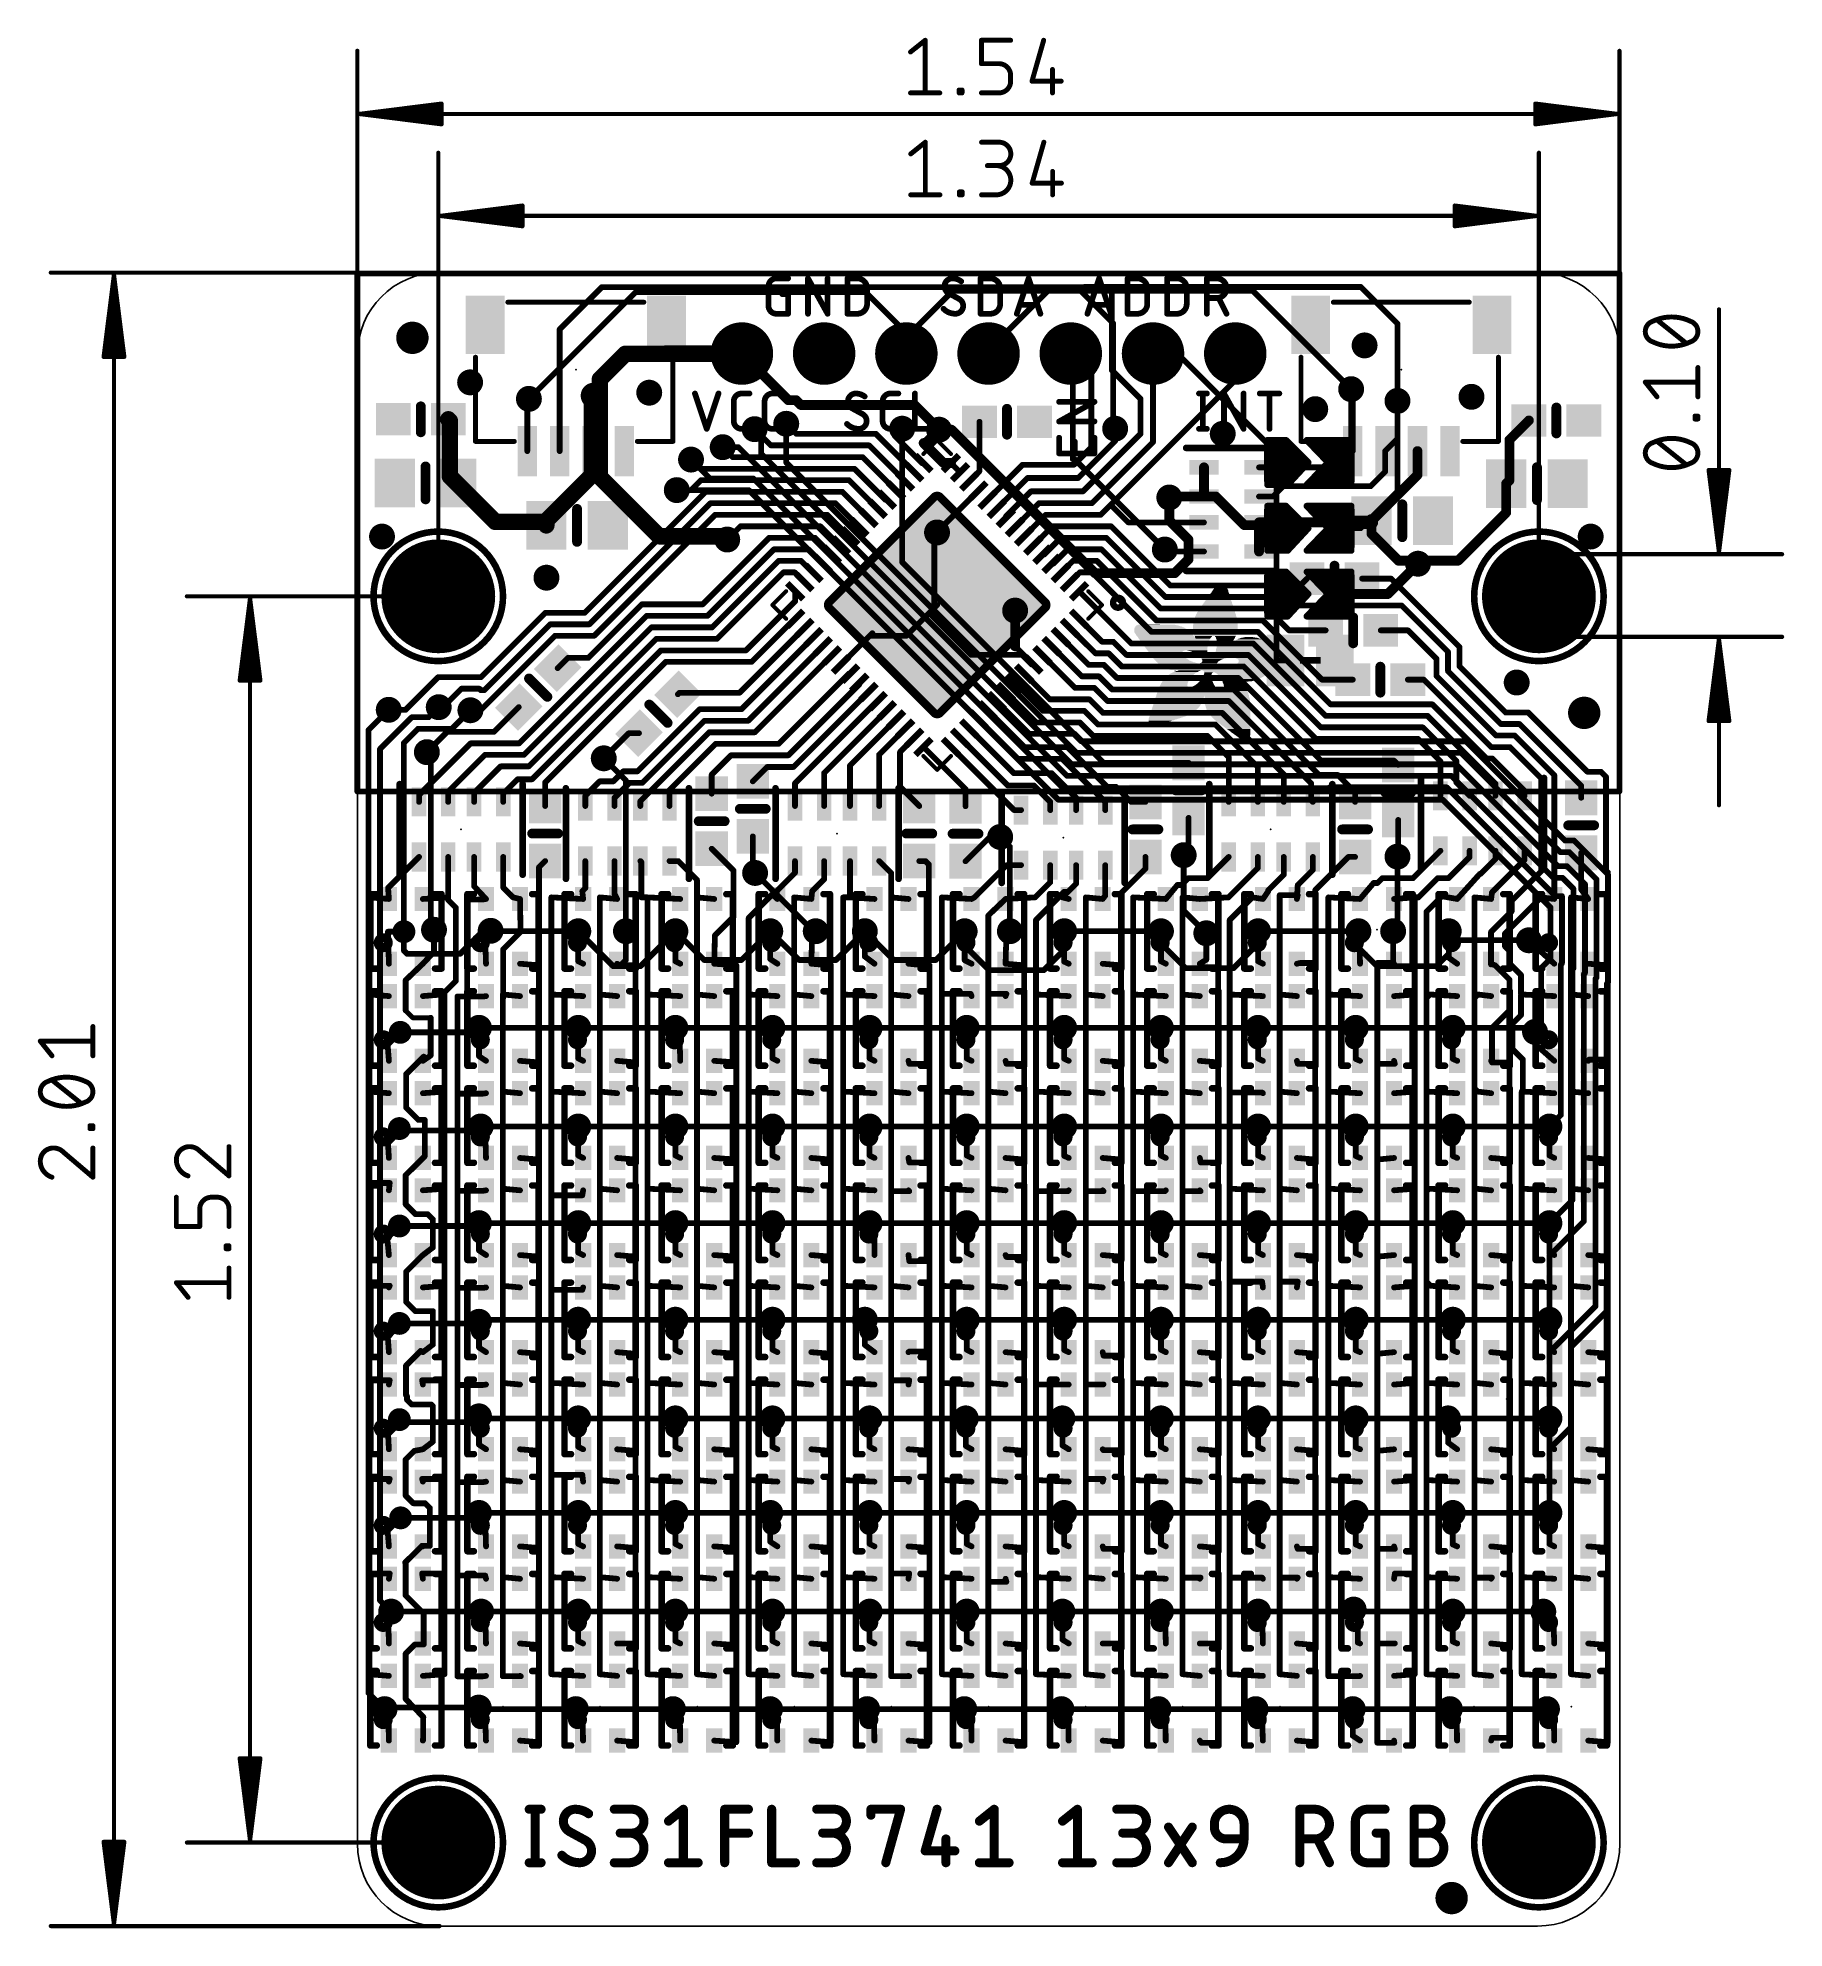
# Model space of a CAD drawing. Extents: x -9.9 to 44.1, y -5.1 to 53.3.
import ezdxf

# ---------------------------------------------------------------- set-up
doc = ezdxf.new("R2010")
doc.units = 0
for name, color, linetype in [('1', 12, 'CONTINUOUS'), ('16', 132, 'CONTINUOUS'), ('17', 110, 'CONTINUOUS'), ('18', 110, 'CONTINUOUS'), ('20', 53, 'CONTINUOUS'), ('21', 40, 'CONTINUOUS'), ('23', 40, 'CONTINUOUS'), ('24', 53, 'CONTINUOUS'), ('31', 253, 'CONTINUOUS'), ('47', 253, 'CONTINUOUS')]:
    doc.layers.add(name, color=color, linetype=linetype)

# ---------------------------------------------------------------- blocks, each defined once
blk = doc.blocks.new('RECT')
blk.add_solid([(-0.5, -0.5), (0.5, -0.5), (-0.5, 0.5), (0.5, 0.5)])
blk = doc.blocks.new('PIE')
at = {"const_width": 0.5}
blk.add_lwpolyline([(0, -0.25, 1), (0, 0.25, 1), (0, -0.25)], format="xyb", dxfattribs=at)
blk = doc.blocks.new('ROUNDP')
at = {"const_width": 0.5}
blk.add_lwpolyline([(0, -0.25, 1), (0, 0.25, 1), (0, -0.25)], format="xyb", dxfattribs=at)
blk = doc.blocks.new('RECT121920X243840R50')
at = {"const_width": 0.1905}
blk.add_lwpolyline([(0.2858, -0.5715), (0.2858, 0.5715, 0.4142), (0.1905, 0.6668), (-0.1905, 0.6668, 0.4142), (-0.2858, 0.5715), (-0.2858, -0.5715, 0.4142), (-0.1905, -0.6668), (0.1905, -0.6668, 0.4142)], format="xyb", close=True, dxfattribs=at)
blk.add_solid([(-0.2159, -0.5969), (0.2159, -0.5969), (-0.2159, 0.5969), (0.2159, 0.5969)])
blk = doc.blocks.new('RECT816000X816000R10')
at = {"const_width": 0.255}
blk.add_lwpolyline([(2.4225, -2.295), (2.4225, 2.295, 0.4142), (2.295, 2.4225), (-2.295, 2.4225, 0.4142), (-2.4225, 2.295), (-2.4225, -2.295, 0.4142), (-2.295, -2.4225), (2.295, -2.4225, 0.4142)], format="xyb", close=True, dxfattribs=at)
blk.add_solid([(-2.3204, -2.3204), (2.3204, -2.3204), (-2.3204, 2.3204), (2.3204, 2.3204)])
blk = doc.blocks.new('ROUNDV')
at = {"const_width": 0.5}
blk.add_lwpolyline([(0, -0.25, 1), (0, 0.25, 1), (0, -0.25)], format="xyb", dxfattribs=at)

msp = doc.modelspace()

# ---------------------------------------------------------------- linework, layer by layer
at = {"layer": '1'}
for points, const_width in [([(0.0445, 45.974, 1), (-0.0445, 45.974)], 0.0889), ([(0, 46.0185, 1), (0, 45.9296)], 0.0889), ([(7.5527, 45.5971, 1), (7.5527, 45.5083)], 0.0889), ([(7.5841, 45.5213, 1), (7.5213, 45.5841)], 0.0889), ([(21.45, 45.5971, 1), (21.45, 45.5083)], 0.0889), ([(21.4814, 45.5212, 1), (21.4186, 45.5842)], 0.0889), ([(21.45, 45.5083, 1), (21.45, 45.5971)], 0.0889), ([(22.4194, 45.5841, 1), (22.4823, 45.5213)], 0.0889), ([(22.4553, 45.6016, 1), (22.4553, 45.5127)], 0.0889), ([(22.4867, 45.5257, 1), (22.4238, 45.5885)], 0.0889), ([(22.4509, 45.5083, 1), (22.4509, 45.5972)], 0.0889), ([(23.3045, 45.6016, 1), (23.3045, 45.5127)], 0.0889), ([(23.349, 45.5571, 1), (23.26, 45.5571)], 0.0889), ([(23.3045, 45.5127, 1), (23.3045, 45.6016)], 0.0889), ([(31.0314, 45.5885, 1), (30.9686, 45.5257)], 0.0889), ([(31, 45.5127, 1), (31, 45.6016)], 0.0889), ([(39.0335, 45.974, 1), (38.9446, 45.974)], 0.0889), ([(38.989, 45.9296, 1), (38.989, 46.0185)], 0.0889), ([(32.1754, 44.4261, 1), (32.0866, 44.4261)], 0.0889), ([(32.0996, 44.3947, 1), (32.1624, 44.4575)], 0.0889), ([(6.2945, 44.25, 1), (6.2055, 44.25)], 0.0889), ([(6.2186, 44.2814, 1), (6.2814, 44.2186)], 0.0889), ([(19.5445, 43.6107, 1), (19.4555, 43.6107)], 0.0889), ([(19.4555, 43.5, 1), (19.5445, 43.5)], 0.0889), ([(19.4686, 43.6422, 1), (19.5314, 43.5792)], 0.0889), ([(22.0716, 43.5312, 1), (22.0084, 43.4688)], 0.0889), ([(24.6245, 43.5, 1), (24.5356, 43.5)], 0.0889), ([(27.1645, 43.5, 1), (27.0755, 43.5)], 0.0889), ([(22.7195, 42.857, 1), (22.6305, 42.857)], 0.0889), ([(22.6434, 42.8258, 1), (22.7066, 42.8882)], 0.0889), ([(23.3359, 43.0209, 1), (23.2731, 42.9581)], 0.0889), ([(23.26, 42.9895, 1), (23.349, 42.9895)], 0.0889), ([(27.0755, 42.6725, 1), (27.1645, 42.6725)], 0.0889), ([(27.1514, 42.6411, 1), (27.0886, 42.7039)], 0.0889), ([(5.2945, 42.05, 1), (5.2055, 42.05)], 0.0889), ([(5.2186, 42.0814, 1), (5.2814, 42.0186)], 0.0889), ([(5.3314, 42.0686, 1), (5.2686, 42.1314)], 0.0889), ([(7.377, 42.15, 1), (7.123, 42.15)], 0.254), ([(7.1602, 42.2398, 1), (7.3398, 42.0602)], 0.254), ([(7.3898, 42.1102, 1), (7.2102, 42.2898)], 0.254), ([(24.238, 42.1005, 1), (24.149, 42.1005)], 0.0889), ([(24.1621, 42.0691, 1), (24.2249, 42.1319)], 0.0889), ([(30.7314, 42.4314, 1), (30.6686, 42.3686)], 0.0889), ([(30.7945, 42.35, 1), (30.7055, 42.35)], 0.0889), ([(30.7186, 42.3186, 1), (30.7814, 42.3814)], 0.0889), ([(32.1754, 42.037, 1), (32.0866, 42.037)], 0.0889), ([(32.0866, 42.037, 1), (32.1754, 42.037)], 0.0889), ([(2.8998, 41.5583, 1), (2.7202, 41.3787)], 0.254), ([(2.984, 41.4215, 1), (2.73, 41.4215)], 0.254), ([(2.7672, 41.3317, 1), (2.9468, 41.5113)], 0.254), ([(19.2625, 41.3935, 1), (19.1735, 41.3935)], 0.0889), ([(36.2439, 41.3786, 1), (36.1361, 41.4864)], 0.1524), ([(12.3029, 41.1953, 1), (12.2401, 41.1325)], 0.0889), ([(13.2808, 41.3621, 1), (13.218, 41.2992)], 0.0889), ([(13.5606, 41.064, 1), (13.5606, 40.9751)], 0.0889), ([(13.5291, 40.9881, 1), (13.592, 41.0509)], 0.0889), ([(16.0505, 41.0509, 1), (15.9877, 40.9881)], 0.0889), ([(16.0191, 40.9751, 1), (16.0191, 41.064)], 0.0889), ([(16.6363, 40.9838, 1), (16.5734, 40.9209)], 0.0889), ([(16.5734, 40.9838, 1), (16.6363, 40.9209)], 0.0889), ([(16.8622, 41.1468, 1), (16.7994, 41.2097)], 0.0889), ([(17.5485, 40.7895, 1), (17.4407, 40.6817)], 0.1524), ([(17.4946, 40.8118, 1), (17.4946, 40.6594)], 0.1524), ([(17.5581, 40.6594, 1), (17.5581, 40.8118)], 0.1524), ([(18.0244, 41.0941, 1), (17.9166, 41.2019)], 0.1524), ([(23.4538, 41.1797, 1), (23.3649, 41.1797)], 0.0889), ([(23.4407, 40.7673, 1), (23.3779, 40.8302)], 0.0889), ([(24.149, 41.021, 1), (24.238, 41.021)], 0.0889), ([(24.2249, 40.9896, 1), (24.1621, 41.0524)], 0.0889), ([(32.0866, 40.867, 1), (32.1754, 40.867)], 0.0889), ([(32.1624, 40.8356, 1), (32.0996, 40.8984)], 0.0889), ([(35.6662, 40.8325, 1), (35.5138, 40.8325)], 0.1524), ([(35.5361, 40.8864, 1), (35.6439, 40.7786)], 0.1524), ([(5.2055, 40.486, 1), (5.2945, 40.486)], 0.0889), ([(6.2055, 40.486, 1), (6.2945, 40.486)], 0.0889), ([(7.377, 40.486, 1), (7.123, 40.486)], 0.254), ([(7.123, 40.486, 1), (7.377, 40.486)], 0.254), ([(10.3391, 40.2557, 1), (10.2763, 40.1928)], 0.0889), ([(11.317, 40.6397, 1), (11.2542, 40.5769)], 0.0889), ([(11.5968, 40.3416, 1), (11.5968, 40.2527)], 0.0889), ([(11.5653, 40.2657, 1), (11.6282, 40.3286)], 0.0889), ([(12.7715, 40.7084, 1), (12.7715, 40.6195)], 0.0889), ([(12.7401, 40.6325, 1), (12.8029, 40.6953)], 0.0889), ([(15.6415, 40.3286, 1), (15.5787, 40.2657)], 0.0889), ([(15.6101, 40.2527, 1), (15.6101, 40.3416)], 0.0889), ([(15.8404, 40.6953, 1), (15.7776, 40.6325)], 0.0889), ([(15.809, 40.6195, 1), (15.809, 40.7084)], 0.0889), ([(17.5042, 40.7895, 1), (17.612, 40.6817)], 0.1524), ([(22.6305, 40.6041, 1), (22.7195, 40.6041)], 0.0889), ([(22.7064, 40.5726, 1), (22.6436, 40.6355)], 0.0889), ([(23.3649, 40.7988, 1), (23.4538, 40.7988)], 0.0889), ([(24.5356, 40.766, 1), (24.6245, 40.766)], 0.0889), ([(24.6114, 40.7346, 1), (24.5486, 40.7974)], 0.0889), ([(30.622, 40.414, 1), (30.622, 40.3251)], 0.0889), ([(30.6021, 40.401, 1), (30.665, 40.3381)], 0.0889), ([(30.6519, 40.3367, 1), (30.5921, 40.4024)], 0.0889), ([(30.6336, 40.3251, 1), (30.6336, 40.414)], 0.0889), ([(30.7055, 40.486, 1), (30.7945, 40.486)], 0.0889), ([(30.7814, 40.4546, 1), (30.7186, 40.5174)], 0.0889), ([(31.7945, 40.486, 1), (31.7055, 40.486)], 0.0889), ([(31.7186, 40.5174, 1), (31.7814, 40.4546)], 0.0889), ([(32.8262, 40.486, 1), (32.6738, 40.486)], 0.1524), ([(2.9468, 39.7938, 1), (2.7672, 39.6142)], 0.254), ([(2.73, 39.704, 1), (2.984, 39.704)], 0.254), ([(3.1468, 39.5938, 1), (2.9672, 39.4142)], 0.254), ([(2.9672, 39.4142, 1), (3.1468, 39.5938)], 0.254), ([(7.123, 39.75, 1), (7.377, 39.75)], 0.254), ([(7.3398, 39.6602, 1), (7.1602, 39.8398)], 0.254), ([(10.5904, 39.986, 1), (10.5904, 39.8971)], 0.0889), ([(10.559, 39.9101, 1), (10.6218, 39.973)], 0.0889), ([(15.3843, 39.973, 1), (15.3215, 39.9101)], 0.0889), ([(15.3529, 39.8971, 1), (15.3529, 39.986)], 0.0889), ([(17.174, 39.8018, 1), (17.2368, 39.8646)], 0.0889), ([(17.4411, 40.1605, 1), (17.4411, 40.0716)], 0.0889), ([(17.4097, 40.0846, 1), (17.4726, 40.1475)], 0.0889), ([(17.4882, 40.0716, 1), (17.4882, 40.1605)], 0.0889), ([(18.1142, 40.1923, 1), (18.1142, 40.0399)], 0.1524), ([(18.0603, 40.0622, 1), (18.1681, 40.1699)], 0.1524), ([(18.3682, 40.1475, 1), (18.3053, 40.0846)], 0.0889), ([(18.3368, 40.0399, 1), (18.3368, 40.1923)], 0.1524), ([(18.6196, 39.8777, 1), (18.6196, 39.7888)], 0.0889), ([(18.5882, 39.8018, 1), (18.651, 39.8646)], 0.0889), ([(18.6196, 39.7888, 1), (18.6196, 39.8777)], 0.0889), ([(19.1735, 39.8659, 1), (19.2625, 39.8659)], 0.0889), ([(19.2494, 39.8345, 1), (19.1866, 39.8974)], 0.0889), ([(20.5476, 40.1086, 1), (20.5476, 40.0197)], 0.0889), ([(20.5791, 40.0328, 1), (20.5162, 40.0956)], 0.0889), ([(20.7049, 39.7002, 1), (20.7049, 39.6113)], 0.0889), ([(20.7363, 39.6243, 1), (20.6734, 39.6872)], 0.0889), ([(22.1037, 40.0956, 1), (22.1666, 40.0328)], 0.0889), ([(22.1351, 40.0197, 1), (22.1351, 40.1086)], 0.0889), ([(22.2349, 39.6872, 1), (22.2977, 39.6243)], 0.0889), ([(22.2663, 39.6113, 1), (22.2663, 39.7002)], 0.0889), ([(26.2302, 39.984, 1), (26.0778, 39.984)], 0.1524), ([(27.854, 40.0284, 1), (27.854, 39.9396)], 0.0889), ([(30.1681, 40.0169, 1), (30.2279, 39.9511)], 0.0889), ([(30.198, 39.9396, 1), (30.198, 40.0284)], 0.0889), ([(31.7055, 39.85, 1), (31.7945, 39.85)], 0.0889), ([(31.7814, 39.8186, 1), (31.7186, 39.8814)], 0.0889), ([(32.6738, 39.75, 1), (32.8262, 39.75)], 0.1524), ([(32.8039, 39.6961, 1), (32.6961, 39.8039)], 0.1524), ([(35.6439, 39.5281, 1), (35.5361, 39.6359)], 0.1524), ([(9.8677, 39.3258, 1), (9.8677, 39.2369)], 0.0889), ([(10.2763, 39.3127, 1), (10.3391, 39.2499)], 0.0889), ([(10.3077, 39.2369, 1), (10.3077, 39.3258)], 0.0889), ([(10.6124, 39.6304, 1), (10.6124, 39.5415)], 0.0889), ([(10.6438, 39.5545, 1), (10.5809, 39.6174)], 0.0889), ([(10.7597, 39.2748, 1), (10.7597, 39.1859)], 0.0889), ([(10.7911, 39.1989, 1), (10.7282, 39.2618)], 0.0889), ([(15.0113, 39.2618, 1), (14.9484, 39.1989)], 0.0889), ([(14.9798, 39.1859, 1), (14.9798, 39.2748)], 0.0889), ([(15.2213, 39.6174, 1), (15.1585, 39.5545)], 0.0889), ([(15.1899, 39.5415, 1), (15.1899, 39.6304)], 0.0889), ([(16.6083, 39.2361, 1), (16.6711, 39.299)], 0.0889), ([(16.8911, 39.5189, 1), (16.954, 39.5818)], 0.0889), ([(18.871, 39.5818, 1), (18.9339, 39.5189)], 0.0889), ([(19.2167, 39.2361, 1), (19.1539, 39.299)], 0.0889), ([(20.8107, 39.2874, 1), (20.8107, 39.1986)], 0.0889), ([(20.8421, 39.2116, 1), (20.7793, 39.2744)], 0.0889), ([(22.3841, 39.2744, 1), (22.4469, 39.2116)], 0.0889), ([(22.4155, 39.1986, 1), (22.4155, 39.2874)], 0.0889), ([(25.0286, 39.1064, 1), (25.1364, 38.9986)], 0.1524), ([(25.114, 39.1602, 1), (25.114, 39.0078)], 0.1524), ([(25.1679, 39.0301, 1), (25.0601, 39.1379)], 0.1524), ([(26.154, 39.1602, 1), (26.154, 39.0078)], 0.1524), ([(26.0778, 39.084, 1), (26.2302, 39.084)], 0.1524), ([(26.154, 39.0078, 1), (26.154, 39.1602)], 0.1524), ([(26.5699, 39.1379, 1), (26.4621, 39.0301)], 0.1524), ([(26.516, 39.0078, 1), (26.516, 39.1602)], 0.1524), ([(27.854, 39.1285, 1), (27.854, 39.0396)], 0.0889), ([(28.2526, 39.1154, 1), (28.3154, 39.0526)], 0.0889), ([(28.284, 39.0396, 1), (28.284, 39.1285)], 0.0889), ([(28.6, 39.4444, 1), (28.6, 39.3556)], 0.0889), ([(28.6314, 39.3686, 1), (28.5686, 39.4314)], 0.0889), ([(31.2686, 39.4314, 1), (31.3314, 39.3686)], 0.0889), ([(31.3, 39.3556, 1), (31.3, 39.4444)], 0.0889), ([(35.5662, 39.482, 1), (35.4138, 39.482)], 0.1524), ([(35.4361, 39.5359, 1), (35.5439, 39.4281)], 0.1524), ([(35.5138, 39.582, 1), (35.6662, 39.582)], 0.1524), ([(4.261, 38.427, 1), (4.261, 38.173)], 0.254), ([(5.7482, 38.4278, 1), (5.9278, 38.2482)], 0.254), ([(5.965, 38.3, 1), (5.711, 38.3)], 0.254), ([(5.838, 38.173, 1), (5.838, 38.427)], 0.254), ([(10.907, 38.9192, 1), (10.907, 38.8303)], 0.0889), ([(10.9384, 38.8433, 1), (10.8755, 38.9062)], 0.0889), ([(11.0543, 38.5636, 1), (11.0543, 38.4747)], 0.0889), ([(11.0857, 38.4877, 1), (11.0228, 38.5506)], 0.0889), ([(14.544, 38.5506, 1), (14.4811, 38.4877)], 0.0889), ([(14.5126, 38.4747, 1), (14.5126, 38.5636)], 0.0889), ([(14.8012, 38.9062, 1), (14.7383, 38.8433)], 0.0889), ([(14.7697, 38.8303, 1), (14.7697, 38.9192)], 0.0889), ([(16.0426, 38.6704, 1), (16.1055, 38.7333)], 0.0889), ([(16.3098, 39.0291, 1), (16.3098, 38.9402)], 0.0889), ([(16.2783, 38.9533, 1), (16.3412, 39.0161)], 0.0889), ([(16.3569, 38.9402, 1), (16.3569, 39.0291)], 0.0889), ([(19.4367, 39.0161, 1), (19.4996, 38.9533)], 0.0889), ([(19.7195, 38.7333, 1), (19.7824, 38.6704)], 0.0889), ([(20.0783, 38.4661, 1), (19.9894, 38.4661)], 0.0889), ([(21.0553, 38.9192, 1), (21.0553, 38.8303)], 0.0889), ([(21.0867, 38.8433, 1), (21.0238, 38.9062)], 0.0889), ([(21.2653, 38.5636, 1), (21.2653, 38.4747)], 0.0889), ([(21.2968, 38.4877, 1), (21.2339, 38.5506)], 0.0889), ([(22.6573, 38.9062, 1), (22.7202, 38.8433)], 0.0889), ([(22.6888, 38.8303, 1), (22.6888, 38.9192)], 0.0889), ([(22.9352, 38.5506, 1), (22.9981, 38.4877)], 0.0889), ([(22.9667, 38.4747, 1), (22.9667, 38.5636)], 0.0889), ([(23.3052, 38.8577, 1), (23.2423, 38.7948)], 0.0889), ([(23.2423, 38.8577, 1), (23.3052, 38.7948)], 0.0889), ([(23.3052, 38.7948, 1), (23.2423, 38.8577)], 0.0889), ([(35.4138, 38.59, 1), (35.5662, 38.59)], 0.1524), ([(35.5439, 38.5361, 1), (35.4361, 38.6439)], 0.1524), ([(4.1712, 38.2102, 1), (4.3508, 38.3898)], 0.254), ([(5.711, 38.191, 1), (5.965, 38.191)], 0.254), ([(5.8825, 38.338, 1), (5.7935, 38.338)], 0.0889), ([(5.7935, 38.3, 1), (5.8825, 38.3)], 0.0889), ([(11.8359, 38.208, 1), (11.8359, 38.1191)], 0.0889), ([(11.8674, 38.1321, 1), (11.8045, 38.195)], 0.0889), ([(14.3339, 38.195, 1), (14.271, 38.1321)], 0.0889), ([(14.3025, 38.1191, 1), (14.3025, 38.208)], 0.0889), ([(15.4769, 38.1047, 1), (15.5398, 38.1676)], 0.0889), ([(15.7597, 38.3876, 1), (15.8226, 38.4504)], 0.0889), ([(17.8682, 37.906, 1), (17.7793, 37.906)], 0.0889), ([(17.7923, 37.9374, 1), (17.8552, 37.8746)], 0.0889), ([(20.0024, 38.4975, 1), (20.0652, 38.4347)], 0.0889), ([(19.9894, 38.419, 1), (20.0783, 38.419)], 0.0889), ([(20.2852, 38.1676, 1), (20.3481, 38.1047)], 0.0889), ([(21.4754, 38.208, 1), (21.4754, 38.1191)], 0.0889), ([(21.5069, 38.1321, 1), (21.444, 38.195)], 0.0889), ([(23.3155, 38.195, 1), (23.2526, 38.1321)], 0.0889), ([(23.284, 38.1191, 1), (23.284, 38.208)], 0.0889), ([(23.816, 38.3284, 1), (23.816, 38.2396)], 0.0889), ([(23.7846, 38.2526, 1), (23.8474, 38.3154)], 0.0889), ([(26.154, 38.2396, 1), (26.154, 38.3284)], 0.0889), ([(27.4, 38.2762, 1), (27.4, 38.1238)], 0.1524), ([(27.3461, 38.1461, 1), (27.4539, 38.2539)], 0.1524), ([(27.9302, 38.284, 1), (27.7778, 38.284)], 0.1524), ([(27.854, 38.3602, 1), (27.854, 38.2078)], 0.1524), ([(27.9302, 38.2, 1), (27.7778, 38.2)], 0.1524), ([(27.7778, 38.2, 1), (27.9302, 38.2)], 0.1524), ([(27.854, 38.1238, 1), (27.854, 38.2762)], 0.1524), ([(30.48, 38.3856, 1), (30.48, 38.1824)], 0.2032), ([(30.48, 38.2078, 1), (30.48, 38.3602)], 0.1524), ([(31.4306, 38.335, 1), (31.2274, 38.335)], 0.2032), ([(31.2274, 38.284, 1), (31.4306, 38.284)], 0.2032), ([(31.329, 38.4112, 1), (31.329, 38.2588)], 0.1524), ([(31.4052, 38.335, 1), (31.2528, 38.335)], 0.1524), ([(31.3829, 37.9889, 1), (31.2751, 37.8811)], 0.1524), ([(31.2528, 37.935, 1), (31.4052, 37.935)], 0.1524), ([(31.2811, 38.3889, 1), (31.3889, 38.2811)], 0.1524), ([(31.329, 38.1824, 1), (31.329, 38.3856)], 0.2032), ([(31.335, 38.2588, 1), (31.335, 38.4112)], 0.1524), ([(11.3951, 37.7856, 1), (11.458, 37.7227)], 0.0889), ([(12.7233, 37.8524, 1), (12.7233, 37.7635)], 0.0889), ([(12.7547, 37.7765, 1), (12.6918, 37.8394)], 0.0889), ([(12.8706, 37.4968, 1), (12.8706, 37.4079)], 0.0889), ([(12.902, 37.4209, 1), (12.8391, 37.4838)], 0.0889), ([(13.9608, 37.4838, 1), (13.898, 37.4209)], 0.0889), ([(13.9294, 37.4079, 1), (13.9294, 37.4968)], 0.0889), ([(14.1709, 37.8394, 1), (14.1081, 37.7765)], 0.0889), ([(14.1395, 37.7635, 1), (14.1395, 37.8524)], 0.0889), ([(14.8956, 37.6149, 1), (14.8956, 37.526)], 0.0889), ([(14.8641, 37.539, 1), (14.927, 37.6019)], 0.0889), ([(14.9427, 37.526, 1), (14.9427, 37.6149)], 0.0889), ([(15.1784, 37.8978, 1), (15.1784, 37.8089)], 0.0889), ([(15.147, 37.8219, 1), (15.2098, 37.8847)], 0.0889), ([(15.2255, 37.8089, 1), (15.2255, 37.8978)], 0.0889), ([(20.5681, 37.8847, 1), (20.6309, 37.8219)], 0.0889), ([(20.8509, 37.6019, 1), (20.9138, 37.539)], 0.0889), ([(21.1652, 37.3321, 1), (21.1652, 37.2432)], 0.0889), ([(21.2123, 37.2432, 1), (21.2123, 37.3321)], 0.0889), ([(21.7326, 37.8524, 1), (21.7326, 37.7635)], 0.0889), ([(21.764, 37.7765, 1), (21.7012, 37.8394)], 0.0889), ([(21.9427, 37.4968, 1), (21.9427, 37.4079)], 0.0889), ([(21.9741, 37.4209, 1), (21.9113, 37.4838)], 0.0889), ([(23.0209, 37.4838, 1), (22.958, 37.4209)], 0.0889), ([(22.9894, 37.4079, 1), (22.9894, 37.4968)], 0.0889), ([(23.1682, 37.8394, 1), (23.1053, 37.7765)], 0.0889), ([(23.1367, 37.7635, 1), (23.1367, 37.8524)], 0.0889), ([(24.9767, 37.4767, 1), (24.9138, 37.4138)], 0.0889), ([(25.0065, 37.4284, 1), (25.0065, 37.3396)], 0.0889), ([(24.9751, 37.3526, 1), (25.038, 37.4154)], 0.0889), ([(26.154, 37.3396, 1), (26.154, 37.4284)], 0.0889), ([(27.7778, 37.384, 1), (27.9302, 37.384)], 0.1524), ([(13.0179, 37.1412, 1), (13.0179, 37.0523)], 0.0889), ([(13.0493, 37.0653, 1), (12.9864, 37.1282)], 0.0889), ([(13.1652, 36.7856, 1), (13.1652, 36.6967)], 0.0889), ([(13.1966, 36.7097, 1), (13.1337, 36.7726)], 0.0889), ([(13.5407, 36.7726, 1), (13.4778, 36.7097)], 0.0889), ([(13.5092, 36.6967, 1), (13.5092, 36.7856)], 0.0889), ([(13.7384, 37.1282, 1), (13.6755, 37.0653)], 0.0889), ([(13.7069, 37.0523, 1), (13.7069, 37.1412)], 0.0889), ([(13.9547, 36.8934, 1), (13.9547, 36.8045)], 0.0889), ([(13.9986, 36.8804, 1), (13.9357, 36.8175)], 0.0889), ([(13.9233, 36.8175, 1), (13.9862, 36.8804)], 0.0889), ([(13.9671, 36.8045, 1), (13.9671, 36.8934)], 0.0889), ([(14.0627, 36.6905, 1), (14.1256, 36.7534)], 0.0889), ([(14.3455, 36.9734, 1), (14.4084, 37.0362)], 0.0889), ([(14.6284, 37.2562, 1), (14.6912, 37.3191)], 0.0889), ([(21.1809, 37.3191, 1), (21.2437, 37.2562)], 0.0889), ([(21.448, 37.0492, 1), (21.448, 36.9603)], 0.0889), ([(21.4637, 37.0362, 1), (21.5266, 36.9734)], 0.0889), ([(21.4951, 36.9603, 1), (21.4951, 37.0492)], 0.0889), ([(21.6994, 36.7534, 1), (21.7623, 36.6905)], 0.0889), ([(22.1057, 37.1412, 1), (22.1057, 37.0523)], 0.0889), ([(22.1371, 37.0653, 1), (22.0743, 37.1282)], 0.0889), ([(22.3158, 36.7856, 1), (22.3158, 36.6967)], 0.0889), ([(22.3472, 36.7097, 1), (22.2843, 36.7726)], 0.0889), ([(22.7263, 36.7726, 1), (22.6634, 36.7097)], 0.0889), ([(22.6948, 36.6967, 1), (22.6948, 36.7856)], 0.0889), ([(22.8736, 37.1282, 1), (22.8107, 37.0653)], 0.0889), ([(22.8421, 37.0523, 1), (22.8421, 37.1412)], 0.0889), ([(32.164, 37.1762, 1), (32.164, 37.0238)], 0.1524), ([(32.1101, 37.0461, 1), (32.2179, 37.1539)], 0.1524), ([(32.766, 37.1762, 1), (32.766, 37.0238)], 0.1524), ([(32.8422, 37.1, 1), (32.6898, 37.1)], 0.1524), ([(32.6898, 37.0072, 1), (32.8422, 37.0072)], 0.1524), ([(32.766, 37.0238, 1), (32.766, 37.1762)], 0.1524), ([(33.9461, 37.1539, 1), (34.0539, 37.0461)], 0.1524), ([(34, 37.0238, 1), (34, 37.1762)], 0.1524), ([(13.5729, 36.1563, 1), (13.484, 36.1563)], 0.0889), ([(13.7798, 36.4077, 1), (13.8427, 36.4705)], 0.0889), ([(21.9823, 36.4705, 1), (22.0451, 36.4077)], 0.0889), ([(22.328, 36.1877, 1), (22.2651, 36.1248)], 0.0889), ([(25.1129, 36.3792, 1), (25.1129, 36.2903)], 0.0889), ([(25.0815, 36.3033, 1), (25.1443, 36.3661)], 0.0889), ([(29.0938, 36.3661, 1), (29.1566, 36.3033)], 0.0889), ([(29.1252, 36.2903, 1), (29.1252, 36.3792)], 0.0889), ([(29.3679, 36.5146, 1), (29.3051, 36.5774)], 0.0889), ([(31.0365, 36.5904, 1), (31.0365, 36.5016)], 0.0889), ([(31.966, 36.5774, 1), (31.9031, 36.5146)], 0.0889), ([(31.9346, 36.5016, 1), (31.9346, 36.5904)], 0.0889), ([(8.7904, 35.7969, 1), (8.7904, 35.708)], 0.0889), ([(8.8218, 35.721, 1), (8.759, 35.7838)], 0.0889), ([(10.6363, 35.7838, 1), (10.6991, 35.721)], 0.0889), ([(10.6677, 35.708, 1), (10.6677, 35.7969)], 0.0889), ([(13.484, 35.8548, 1), (13.5729, 35.8548)], 0.0889), ([(13.5599, 35.8234, 1), (13.497, 35.8863)], 0.0889), ([(17.7923, 35.6747, 1), (17.8552, 35.6118)], 0.0889), ([(17.7793, 35.6433, 1), (17.8682, 35.6433)], 0.0889), ([(17.8552, 35.6118, 1), (17.7923, 35.6747)], 0.0889), ([(17.9439, 35.7006, 1), (17.8811, 35.7634)], 0.0889), ([(20.3962, 35.56, 1), (20.2438, 35.56)], 0.1524), ([(24.8183, 35.6679, 1), (24.8183, 35.5791)], 0.0889), ([(24.7869, 35.5921, 1), (24.8497, 35.6549)], 0.0889), ([(24.9656, 36.0236, 1), (24.9656, 35.9347)], 0.0889), ([(24.9342, 35.9477, 1), (24.997, 36.0105)], 0.0889), ([(28.1364, 35.6549, 1), (28.0736, 35.5921)], 0.0889), ([(28.105, 35.5791, 1), (28.105, 35.6679)], 0.0889), ([(28.2837, 36.0105, 1), (28.2209, 35.9477)], 0.0889), ([(28.2523, 35.9347, 1), (28.2523, 36.0236)], 0.0889), ([(28.5157, 35.7601, 1), (28.5157, 35.6713)], 0.0889), ([(28.4843, 35.6843, 1), (28.5471, 35.7471)], 0.0889), ([(32.2934, 35.7471, 1), (32.2305, 35.6843)], 0.0889), ([(32.262, 35.6713, 1), (32.262, 35.7601)], 0.0889), ([(5.8095, 35.536, 1), (5.8095, 35.4471)], 0.0889), ([(5.8409, 35.4601, 1), (5.7781, 35.523)], 0.0889), ([(5.9568, 35.1804, 1), (5.9568, 35.0915)], 0.0889), ([(5.9882, 35.1045, 1), (5.9254, 35.1674)], 0.0889), ([(6.9894, 35.523, 1), (7.0523, 35.4601)], 0.0889), ([(7.0209, 35.4471, 1), (7.0209, 35.536)], 0.0889), ([(7.1367, 35.1674, 1), (7.1996, 35.1045)], 0.0889), ([(7.1682, 35.0915, 1), (7.1682, 35.1804)], 0.0889), ([(8.9377, 35.4413, 1), (8.9377, 35.3524)], 0.0889), ([(8.9691, 35.3654, 1), (8.9063, 35.4282)], 0.0889), ([(9.085, 35.0857, 1), (9.085, 34.9968)], 0.0889), ([(9.1164, 35.0098, 1), (9.0536, 35.0726)], 0.0889), ([(10.7836, 35.4282, 1), (10.8465, 35.3654)], 0.0889), ([(10.815, 35.3524, 1), (10.815, 35.4413)], 0.0889), ([(10.9309, 35.0726, 1), (10.9937, 35.0098)], 0.0889), ([(10.9623, 34.9968, 1), (10.9623, 35.0857)], 0.0889), ([(13.5124, 35.3522, 1), (13.5124, 35.2633)], 0.0889), ([(13.5439, 35.2763, 1), (13.481, 35.3392)], 0.0889), ([(13.5284, 35.2633, 1), (13.5284, 35.3522)], 0.0889), ([(13.8427, 34.9935, 1), (13.7798, 35.0563)], 0.0889), ([(17.6964, 35.5159, 1), (17.6336, 35.4531)], 0.0889), ([(17.6336, 35.5159, 1), (17.6964, 35.4531)], 0.0889), ([(17.6964, 35.4531, 1), (17.6336, 35.5159)], 0.0889), ([(22.0451, 35.0563, 1), (21.9823, 34.9935)], 0.0889), ([(22.328, 35.3392, 1), (22.2651, 35.2763)], 0.0889), ([(24.6837, 35.2996, 1), (24.6837, 35.2108)], 0.0889), ([(24.6523, 35.2238, 1), (24.7151, 35.2866)], 0.0889), ([(28.0018, 35.2866, 1), (27.939, 35.2238)], 0.0889), ([(27.9704, 35.2108, 1), (27.9704, 35.2996)], 0.0889), ([(6.1041, 34.8248, 1), (6.1041, 34.7359)], 0.0889), ([(6.1355, 34.7489, 1), (6.0727, 34.8118)], 0.0889), ([(7.284, 34.8118, 1), (7.3469, 34.7489)], 0.0889), ([(7.3155, 34.7359, 1), (7.3155, 34.8248)], 0.0889), ([(9.2323, 34.7301, 1), (9.2323, 34.6412)], 0.0889), ([(9.2637, 34.6542, 1), (9.2009, 34.717)], 0.0889), ([(11.0782, 34.717, 1), (11.141, 34.6542)], 0.0889), ([(11.1096, 34.6412, 1), (11.1096, 34.7301)], 0.0889), ([(14.1256, 34.7106, 1), (14.0627, 34.7735)], 0.0889), ([(14.4084, 34.4278, 1), (14.3455, 34.4906)], 0.0889), ([(15.8293, 34.8246, 1), (15.8293, 34.7357)], 0.0889), ([(15.7979, 34.8116, 1), (15.8607, 34.7488)], 0.0889), ([(15.8607, 34.7488, 1), (15.7979, 34.8116)], 0.0889), ([(15.9421, 34.8301, 1), (15.8792, 34.8929)], 0.0889), ([(16.9293, 34.8116, 1), (16.9921, 34.7488)], 0.0889), ([(16.9607, 34.7357, 1), (16.9607, 34.8246)], 0.0889), ([(20.2438, 34.4559, 1), (20.3962, 34.4559)], 0.1524), ([(20.3514, 34.4873, 1), (20.2886, 34.4244)], 0.0889), ([(21.4795, 34.4906, 1), (21.4166, 34.4278)], 0.0889), ([(21.7623, 34.7735, 1), (21.6994, 34.7106)], 0.0889), ([(23.0095, 34.6392, 1), (23.0095, 34.5504)], 0.0889), ([(22.9781, 34.5634, 1), (23.0409, 34.6262)], 0.0889), ([(23.3866, 34.6262, 1), (23.3238, 34.5634)], 0.0889), ([(23.3552, 34.5504, 1), (23.3552, 34.6392)], 0.0889), ([(23.5339, 34.9818, 1), (23.4711, 34.919)], 0.0889), ([(23.5024, 34.9948, 1), (23.5024, 34.906)], 0.0889), ([(23.471, 34.919, 1), (23.5339, 34.9818)], 0.0889), ([(23.5025, 34.906, 1), (23.5025, 34.9948)], 0.0889), ([(23.9089, 34.5885, 1), (23.9089, 34.4996)], 0.0889), ([(23.8775, 34.5126, 1), (23.9403, 34.5754)], 0.0889), ([(24.5364, 34.944, 1), (24.5364, 34.8552)], 0.0889), ([(24.505, 34.8682, 1), (24.5678, 34.931)], 0.0889), ([(27.7072, 34.5754, 1), (27.6444, 34.5126)], 0.0889), ([(27.6758, 34.4996, 1), (27.6758, 34.5885)], 0.0889), ([(27.8545, 34.931, 1), (27.7917, 34.8682)], 0.0889), ([(27.8231, 34.8552, 1), (27.8231, 34.944)], 0.0889), ([(28.7795, 34.9935, 1), (28.7795, 34.9046)], 0.0889), ([(28.7481, 34.9176, 1), (28.8109, 34.9804)], 0.0889), ([(29.914, 34.9046, 1), (29.914, 34.9935)], 0.0889), ([(31.614, 34.9935, 1), (31.614, 34.9046)], 0.0889), ([(32.4886, 34.9804, 1), (32.4257, 34.9176)], 0.0889), ([(32.4572, 34.9046, 1), (32.4572, 34.9935)], 0.0889), ([(34.0932, 34.4319, 1), (34.0043, 34.4319)], 0.0889), ([(34.0173, 34.4004, 1), (34.0801, 34.4633)], 0.0889), ([(6.5075, 34.1439, 1), (6.5075, 34.0551)], 0.0889), ([(6.5389, 34.0681, 1), (6.4761, 34.1309)], 0.0889), ([(7.1061, 34.1309, 1), (7.1689, 34.0681)], 0.0889), ([(7.1375, 34.0551, 1), (7.1375, 34.1439)], 0.0889), ([(9.3796, 34.3745, 1), (9.3796, 34.2856)], 0.0889), ([(9.411, 34.2986, 1), (9.3482, 34.3614)], 0.0889), ([(9.5269, 34.0189, 1), (9.5269, 33.93)], 0.0889), ([(9.5583, 33.943, 1), (9.4955, 34.0058)], 0.0889), ([(11.9722, 34.3614, 1), (12.0351, 34.2986)], 0.0889), ([(12.0036, 34.2856, 1), (12.0036, 34.3745)], 0.0889), ([(12.1477, 34.0058, 1), (12.2105, 33.943)], 0.0889), ([(12.1791, 33.93, 1), (12.1791, 34.0189)], 0.0889), ([(14.6912, 34.1449, 1), (14.6284, 34.2078)], 0.0889), ([(14.9112, 33.925, 1), (14.9741, 33.8621)], 0.0889), ([(18.9539, 34.24, 1), (18.9539, 34.1511)], 0.0889), ([(18.9225, 34.1641, 1), (18.9854, 34.227)], 0.0889), ([(20.5646, 34.227, 1), (20.5018, 34.1641)], 0.0889), ([(20.5332, 34.1511, 1), (20.5332, 34.24)], 0.0889), ([(20.8353, 33.938, 1), (20.8353, 33.8491)], 0.0889), ([(20.8038, 33.8621, 1), (20.8667, 33.925)], 0.0889), ([(20.8509, 33.8621, 1), (20.9138, 33.925)], 0.0889), ([(20.8823, 33.8491, 1), (20.8823, 33.938)], 0.0889), ([(21.1966, 34.2078, 1), (21.1338, 34.1449)], 0.0889), ([(22.5893, 33.928, 1), (22.5893, 33.8392)], 0.0889), ([(22.5579, 33.8522, 1), (22.6208, 33.915)], 0.0889), ([(22.7994, 34.2837, 1), (22.7994, 34.1948)], 0.0889), ([(22.768, 34.2078, 1), (22.8308, 34.2706)], 0.0889), ([(23.092, 33.915, 1), (23.0292, 33.8522)], 0.0889), ([(23.0606, 33.8392, 1), (23.0606, 33.928)], 0.0889), ([(23.2393, 34.2706, 1), (23.1765, 34.2078)], 0.0889), ([(23.2079, 34.1948, 1), (23.2079, 34.2837)], 0.0889), ([(23.6143, 33.8772, 1), (23.6143, 33.7884)], 0.0889), ([(23.5829, 33.8014, 1), (23.6457, 33.8642)], 0.0889), ([(23.7616, 34.2328, 1), (23.7616, 34.144)], 0.0889), ([(23.7302, 34.157, 1), (23.793, 34.2198)], 0.0889), ([(27.4126, 33.8642, 1), (27.3498, 33.8014)], 0.0889), ([(27.3812, 33.7884, 1), (27.3812, 33.8772)], 0.0889), ([(27.5599, 34.2198, 1), (27.4971, 34.157)], 0.0889), ([(27.5285, 34.144, 1), (27.5285, 34.2328)], 0.0889), ([(33.3819, 34.0687, 1), (33.2931, 34.0687)], 0.0889), ([(33.3061, 34.0372, 1), (33.3689, 34.1001)], 0.0889), ([(33.7375, 34.2846, 1), (33.6487, 34.2846)], 0.0889), ([(33.6617, 34.2531, 1), (33.7245, 34.316)], 0.0889), ([(34.0801, 33.8647, 1), (34.0173, 33.8018)], 0.0889), ([(34.0043, 33.8333, 1), (34.0932, 33.8333)], 0.0889), ([(2.4988, 33.547, 1), (2.4988, 33.4582)], 0.0889), ([(2.5302, 33.4712, 1), (2.4673, 33.534)], 0.0889), ([(3.7891, 33.534, 1), (3.852, 33.4712)], 0.0889), ([(3.8205, 33.4582, 1), (3.8205, 33.547)], 0.0889), ([(6.1566, 33.8115, 1), (6.2195, 33.7486)], 0.0889), ([(15.1844, 33.6551, 1), (15.1844, 33.5662)], 0.0889), ([(15.2158, 33.5792, 1), (15.1529, 33.6421)], 0.0889), ([(15.2255, 33.5662, 1), (15.2255, 33.6551)], 0.0889), ([(15.5528, 33.3278, 1), (15.4639, 33.3278)], 0.0889), ([(15.4639, 33.2807, 1), (15.5528, 33.2807)], 0.0889), ([(15.5398, 33.2493, 1), (15.4769, 33.3122)], 0.0889), ([(20.3481, 33.3593, 1), (20.2852, 33.2964)], 0.0889), ([(20.6309, 33.6421, 1), (20.5681, 33.5792)], 0.0889), ([(22.3792, 33.5724, 1), (22.3792, 33.4836)], 0.0889), ([(22.3478, 33.4966, 1), (22.4107, 33.5594)], 0.0889), ([(22.9447, 33.5594, 1), (22.8819, 33.4966)], 0.0889), ([(22.9133, 33.4836, 1), (22.9133, 33.5724)], 0.0889), ([(23.467, 33.5217, 1), (23.467, 33.4328)], 0.0889), ([(23.4356, 33.4458, 1), (23.4984, 33.5086)], 0.0889), ([(27.25, 33.5086, 1), (27.1872, 33.4458)], 0.0889), ([(27.2186, 33.4328, 1), (27.2186, 33.5217)], 0.0889), ([(29.8006, 33.4695, 1), (29.8006, 33.3806)], 0.0889), ([(29.7692, 33.3936, 1), (29.832, 33.4564)], 0.0889), ([(30.7522, 33.3806, 1), (30.7522, 33.4695)], 0.0889), ([(32.4522, 33.4695, 1), (32.4522, 33.3806)], 0.0889), ([(32.9797, 33.4564, 1), (32.9168, 33.3936)], 0.0889), ([(32.9483, 33.3806, 1), (32.9483, 33.4695)], 0.0889), ([(33.3689, 33.5701, 1), (33.3061, 33.5072)], 0.0889), ([(33.2931, 33.5387, 1), (33.3819, 33.5387)], 0.0889), ([(33.7245, 33.7174, 1), (33.6617, 33.6545)], 0.0889), ([(33.6487, 33.686, 1), (33.7375, 33.686)], 0.0889), ([(3.2163, 33.1914, 1), (3.2163, 33.1026)], 0.0889), ([(3.2477, 33.1156, 1), (3.1849, 33.1784)], 0.0889), ([(3.8001, 33.1784, 1), (3.7373, 33.1156)], 0.0889), ([(3.7687, 33.1026, 1), (3.7687, 33.1914)], 0.0889), ([(3.8158, 33.1443, 1), (3.8158, 33.0554)], 0.0889), ([(3.7844, 33.0684, 1), (3.8473, 33.1313)], 0.0889), ([(3.8892, 33.1313, 1), (3.9521, 33.0684)], 0.0889), ([(3.9207, 33.0554, 1), (3.9207, 33.1443)], 0.0889), ([(9.8711, 33.0055, 1), (9.9339, 32.9427)], 0.0889), ([(9.9484, 33.0645, 1), (9.9484, 32.9756)], 0.0889), ([(9.9799, 32.9886, 1), (9.917, 33.0514)], 0.0889), ([(11.775, 33.0514, 1), (11.8378, 32.9886)], 0.0889), ([(11.8064, 32.9756, 1), (11.8064, 33.0645)], 0.0889), ([(15.8226, 33.0136, 1), (15.7597, 33.0764)], 0.0889), ([(16.0576, 32.8066, 1), (16.0576, 32.7177)], 0.0889), ([(16.089, 32.7307, 1), (16.0262, 32.7936)], 0.0889), ([(16.074, 32.7177, 1), (16.074, 32.8066)], 0.0889), ([(19.7824, 32.7936, 1), (19.7195, 32.7307)], 0.0889), ([(20.0652, 33.0764, 1), (20.0024, 33.0136)], 0.0889), ([(21.3934, 32.8612, 1), (21.3934, 32.7724)], 0.0889), ([(21.362, 32.7854, 1), (21.4248, 32.8482)], 0.0889), ([(22.1692, 33.2169, 1), (22.1692, 33.128)], 0.0889), ([(22.1377, 33.141, 1), (22.2006, 33.2038)], 0.0889), ([(22.6501, 32.8482, 1), (22.5873, 32.7854)], 0.0889), ([(22.6187, 32.7724, 1), (22.6187, 32.8612)], 0.0889), ([(22.7974, 33.2038, 1), (22.7346, 33.141)], 0.0889), ([(22.766, 33.128, 1), (22.766, 33.2169)], 0.0889), ([(23.1724, 32.8104, 1), (23.1724, 32.7216)], 0.0889), ([(23.141, 32.7346, 1), (23.2038, 32.7974)], 0.0889), ([(23.3197, 33.166, 1), (23.3197, 33.0772)], 0.0889), ([(23.2883, 33.0902, 1), (23.3511, 33.153)], 0.0889), ([(26.9554, 32.7974, 1), (26.8926, 32.7346)], 0.0889), ([(26.924, 32.7216, 1), (26.924, 32.8104)], 0.0889), ([(27.1027, 33.153, 1), (27.0399, 33.0902)], 0.0889), ([(27.0713, 33.0772, 1), (27.0713, 33.166)], 0.0889), ([(30.0597, 32.7075, 1), (30.0597, 32.6186)], 0.0889), ([(30.0283, 32.6316, 1), (30.0911, 32.6944)], 0.0889), ([(33.2388, 32.6944, 1), (33.1759, 32.6316)], 0.0889), ([(33.2074, 32.6186, 1), (33.2074, 32.7075)], 0.0889), ([(0.97, 32.539, 1), (0.97, 32.4501)], 0.0889), ([(1.4593, 32.5259, 1), (1.5221, 32.4631)], 0.0889), ([(1.4907, 32.4501, 1), (1.4907, 32.539)], 0.0889), ([(2.5146, 32.6199, 1), (2.5146, 32.5311)], 0.0889), ([(2.6134, 32.6069, 1), (2.6762, 32.5441)], 0.0889), ([(2.6448, 32.5311, 1), (2.6448, 32.6199)], 0.0889), ([(3.4925, 32.5247, 1), (3.4925, 32.4358)], 0.0889), ([(3.7725, 32.5117, 1), (3.8354, 32.4488)], 0.0889), ([(3.804, 32.4358, 1), (3.804, 32.5247)], 0.0889), ([(5.0174, 32.5465, 1), (4.9545, 32.6094)], 0.0889), ([(10.5731, 32.5551, 1), (10.5731, 32.4662)], 0.0889), ([(10.6046, 32.4792, 1), (10.5417, 32.542)], 0.0889), ([(10.7204, 32.1994, 1), (10.7204, 32.1106)], 0.0889), ([(10.7519, 32.1236, 1), (10.689, 32.1864)], 0.0889), ([(11.8312, 32.542, 1), (11.8941, 32.4792)], 0.0889), ([(11.8627, 32.4662, 1), (11.8627, 32.5551)], 0.0889), ([(12.0413, 32.1864, 1), (12.1042, 32.1236)], 0.0889), ([(12.0728, 32.1106, 1), (12.0728, 32.1994)], 0.0889), ([(16.3883, 32.4479, 1), (16.3254, 32.5107)], 0.0889), ([(16.6711, 32.165, 1), (16.6083, 32.2279)], 0.0889), ([(19.2167, 32.2279, 1), (19.1539, 32.165)], 0.0889), ([(19.4996, 32.5107, 1), (19.4367, 32.4479)], 0.0889), ([(20.9732, 32.1501, 1), (20.9732, 32.0612)], 0.0889), ([(20.9418, 32.0742, 1), (21.0046, 32.137)], 0.0889), ([(21.1833, 32.5056, 1), (21.1833, 32.4168)], 0.0889), ([(21.1519, 32.4298, 1), (21.2147, 32.4926)], 0.0889), ([(22.3453, 32.137, 1), (22.2825, 32.0742)], 0.0889), ([(22.3139, 32.0612, 1), (22.3139, 32.1501)], 0.0889), ([(22.4926, 32.4926, 1), (22.4298, 32.4298)], 0.0889), ([(22.4612, 32.4168, 1), (22.4612, 32.5056)], 0.0889), ([(22.8803, 32.0866, 1), (22.8803, 31.9977)], 0.0889), ([(23.0378, 32.4421, 1), (23.0378, 32.3533)], 0.0889), ([(23.0064, 32.3663, 1), (23.0692, 32.4291)], 0.0889), ([(26.5363, 32.0735, 1), (26.4735, 32.0107)], 0.0889), ([(26.5049, 31.9977, 1), (26.5049, 32.0866)], 0.0889), ([(26.7522, 32.4291, 1), (26.6894, 32.3663)], 0.0889), ([(26.7208, 32.3533, 1), (26.7208, 32.4421)], 0.0889), ([(29.9124, 32.3518, 1), (29.9124, 32.263)], 0.0889), ([(29.881, 32.276, 1), (29.9438, 32.3388)], 0.0889), ([(33.0915, 32.3388, 1), (33.0286, 32.276)], 0.0889), ([(33.0601, 32.263, 1), (33.0601, 32.3518)], 0.0889), ([(35.3243, 32.0992, 1), (35.3243, 32.0104)], 0.0889), ([(35.2928, 32.0234, 1), (35.3557, 32.0862)], 0.0889), ([(35.4716, 32.4549, 1), (35.4716, 32.366)], 0.0889), ([(35.4401, 32.379, 1), (35.503, 32.4418)], 0.0889), ([(35.9326, 32.0862, 1), (35.8697, 32.0234)], 0.0889), ([(35.9012, 32.0104, 1), (35.9012, 32.0992)], 0.0889), ([(36.201, 32.4418, 1), (36.1382, 32.379)], 0.0889), ([(36.1696, 32.366, 1), (36.1696, 32.4549)], 0.0889), ([(2.774, 31.858, 1), (2.774, 31.7691)], 0.0889), ([(2.8054, 31.7821, 1), (2.7426, 31.8449)], 0.0889), ([(3.5002, 31.5024, 1), (3.5002, 31.4135)], 0.0889), ([(3.5317, 31.4265, 1), (3.4688, 31.4893)], 0.0889), ([(4.1901, 31.8449, 1), (4.2529, 31.7821)], 0.0889), ([(4.2215, 31.7691, 1), (4.2215, 31.858)], 0.0889), ([(4.9988, 31.4135, 1), (4.9988, 31.5024)], 0.0889), ([(8.3879, 31.8165, 1), (8.3879, 31.7276)], 0.0889), ([(8.4193, 31.7406, 1), (8.3565, 31.8034)], 0.0889), ([(8.7004, 31.7276, 1), (8.7004, 31.8165)], 0.0889), ([(10.8677, 31.8439, 1), (10.8677, 31.755)], 0.0889), ([(10.8992, 31.768, 1), (10.8363, 31.8308)], 0.0889), ([(12.2514, 31.8308, 1), (12.3143, 31.768)], 0.0889), ([(12.2828, 31.755, 1), (12.2828, 31.8439)], 0.0889), ([(16.954, 31.8822, 1), (16.8911, 31.9451)], 0.0889), ([(17.2368, 31.5993, 1), (17.174, 31.6622)], 0.0889), ([(18.651, 31.6622, 1), (18.5882, 31.5993)], 0.0889), ([(18.9339, 31.9451, 1), (18.871, 31.8822)], 0.0889), ([(20.7631, 31.7945, 1), (20.7631, 31.7055)], 0.0889), ([(20.7317, 31.7186, 1), (20.7946, 31.7814)], 0.0889), ([(22.1929, 31.7814, 1), (22.1301, 31.7186)], 0.0889), ([(22.1615, 31.7055, 1), (22.1615, 31.7945)], 0.0889), ([(22.733, 31.731, 1), (22.733, 31.6421)], 0.0889), ([(22.7016, 31.6551, 1), (22.7644, 31.7179)], 0.0889), ([(22.8489, 32.0107, 1), (22.9117, 32.0735)], 0.0889), ([(26.2931, 31.7179, 1), (26.2302, 31.6551)], 0.0889), ([(26.2617, 31.6421, 1), (26.2617, 31.731)], 0.0889), ([(29.6178, 31.6407, 1), (29.6178, 31.5518)], 0.0889), ([(29.5864, 31.5648, 1), (29.6492, 31.6276)], 0.0889), ([(29.7651, 31.9963, 1), (29.7651, 31.9074)], 0.0889), ([(29.7337, 31.9204, 1), (29.7965, 31.9832)], 0.0889), ([(32.7969, 31.6276, 1), (32.734, 31.5648)], 0.0889), ([(32.7655, 31.5518, 1), (32.7655, 31.6407)], 0.0889), ([(32.9442, 31.9832, 1), (32.8813, 31.9204)], 0.0889), ([(32.9128, 31.9074, 1), (32.9128, 31.9963)], 0.0889), ([(35.177, 31.7437, 1), (35.177, 31.6547)], 0.0889), ([(35.1455, 31.6678, 1), (35.2084, 31.7306)], 0.0889), ([(35.7853, 31.7306, 1), (35.7224, 31.6678)], 0.0889), ([(35.7539, 31.6547, 1), (35.7539, 31.7437)], 0.0889), ([(2.1156, 31.2179, 1), (2.1784, 31.1551)], 0.0889), ([(3.9446, 31.1468, 1), (3.9446, 31.0579)], 0.0889), ([(3.9761, 31.0709, 1), (3.9132, 31.1337)], 0.0889), ([(4.9674, 31.4893, 1), (5.0302, 31.4265)], 0.0889), ([(5.1147, 31.1337, 1), (5.1775, 31.0709)], 0.0889), ([(5.1461, 31.0579, 1), (5.1461, 31.1468)], 0.0889), ([(7.5805, 31.0275, 1), (7.6434, 30.9646)], 0.0889), ([(11.0721, 31.4883, 1), (11.0721, 31.3994)], 0.0889), ([(11.1036, 31.4124, 1), (11.0407, 31.4752)], 0.0889), ([(11.542, 31.1327, 1), (11.542, 31.0437)], 0.0889), ([(11.5735, 31.0568, 1), (11.5106, 31.1196)], 0.0889), ([(12.9861, 31.4752, 1), (13.0489, 31.4124)], 0.0889), ([(13.0175, 31.3994, 1), (13.0175, 31.4883)], 0.0889), ([(13.2844, 31.1196, 1), (13.3472, 31.0568)], 0.0889), ([(13.3158, 31.0437, 1), (13.3158, 31.1327)], 0.0889), ([(16.164, 31.1106, 1), (16.0751, 31.1106)], 0.0889), ([(16.0881, 31.142, 1), (16.1509, 31.0791)], 0.0889), ([(16.8085, 31.1894, 1), (16.7195, 31.1894)], 0.0889), ([(16.7326, 31.2208, 1), (16.7954, 31.158)], 0.0889), ([(17.5197, 31.3794, 1), (17.4568, 31.3165)], 0.0889), ([(18.3682, 31.3794, 1), (18.3053, 31.3165)], 0.0889), ([(20.3993, 31.027, 1), (20.3993, 30.9381)], 0.0889), ([(20.3678, 30.9511, 1), (20.4307, 31.0139)], 0.0889), ([(20.6093, 31.3826, 1), (20.6093, 31.2936)], 0.0889), ([(20.5779, 31.3067, 1), (20.6408, 31.3695)], 0.0889), ([(21.8024, 31.0139, 1), (21.7396, 30.9511)], 0.0889), ([(21.771, 30.9381, 1), (21.771, 31.027)], 0.0889), ([(21.9698, 31.3695, 1), (21.907, 31.3067)], 0.0889), ([(21.9384, 31.2936, 1), (21.9384, 31.3826)], 0.0889), ([(26.9625, 31.0302, 1), (26.8736, 31.0302)], 0.0889), ([(26.8866, 30.9987, 1), (26.9494, 31.0616)], 0.0889), ([(29.7713, 30.969, 1), (29.7713, 30.8801)], 0.0889), ([(29.7399, 30.8931, 1), (29.8027, 30.9559)], 0.0889), ([(32.0539, 30.9559, 1), (31.9911, 30.8931)], 0.0889), ([(32.0225, 30.8801, 1), (32.0225, 30.969)], 0.0889), ([(33.5029, 30.9032, 1), (33.4141, 30.9032)], 0.0889), ([(33.4271, 30.8717, 1), (33.4899, 30.9346)], 0.0889), ([(33.9947, 30.9144, 1), (33.9058, 30.9144)], 0.0889), ([(33.9188, 30.8829, 1), (33.9816, 30.9458)], 0.0889), ([(34.8824, 31.0325, 1), (34.8824, 30.9436)], 0.0889), ([(34.8509, 30.9566, 1), (34.9138, 31.0194)], 0.0889), ([(35.0297, 31.3881, 1), (35.0297, 31.2992)], 0.0889), ([(34.9982, 31.3122, 1), (35.0611, 31.375)], 0.0889), ([(35.0936, 31.0194, 1), (35.0307, 30.9566)], 0.0889), ([(35.0622, 30.9436, 1), (35.0622, 31.0325)], 0.0889), ([(35.638, 31.375, 1), (35.5751, 31.3122)], 0.0889), ([(35.6066, 31.2992, 1), (35.6066, 31.3881)], 0.0889), ([(4.4255, 30.7912, 1), (4.4255, 30.7022)], 0.0889), ([(4.457, 30.7153, 1), (4.3941, 30.7781)], 0.0889), ([(4.9515, 30.392, 1), (4.9515, 30.303)], 0.0889), ([(4.9829, 30.3161, 1), (4.9201, 30.3789)], 0.0889), ([(5.262, 30.7781, 1), (5.3248, 30.7153)], 0.0889), ([(5.2934, 30.7022, 1), (5.2934, 30.7912)], 0.0889), ([(5.3657, 30.3789, 1), (5.4285, 30.3161)], 0.0889), ([(5.3971, 30.303, 1), (5.3971, 30.392)], 0.0889), ([(7.487, 30.3285, 1), (7.487, 30.2396)], 0.0889), ([(7.5184, 30.2526, 1), (7.4556, 30.3154)], 0.0889), ([(7.9063, 30.2396, 1), (7.9063, 30.3285)], 0.0889), ([(8.2166, 30.6388, 1), (8.2166, 30.5498)], 0.0889), ([(8.2481, 30.5629, 1), (8.1852, 30.6257)], 0.0889), ([(8.6254, 30.6257, 1), (8.6883, 30.5629)], 0.0889), ([(8.6568, 30.5498, 1), (8.6568, 30.6388)], 0.0889), ([(10.9146, 30.5236, 1), (10.9774, 30.4607)], 0.0889), ([(10.9904, 30.4922, 1), (10.9016, 30.4922)], 0.0889), ([(12.6605, 30.773, 1), (12.6605, 30.684)], 0.0889), ([(12.6919, 30.6971, 1), (12.6291, 30.7599)], 0.0889), ([(13.4433, 30.7599, 1), (13.5061, 30.6971)], 0.0889), ([(13.4747, 30.684, 1), (13.4747, 30.773)], 0.0889), ([(14.3881, 30.5734, 1), (14.4509, 30.5105)], 0.0889), ([(14.464, 30.5419, 1), (14.3751, 30.5419)], 0.0889), ([(15.1881, 30.8077, 1), (15.2509, 30.7448)], 0.0889), ([(15.2639, 30.7763, 1), (15.1751, 30.7763)], 0.0889), ([(20.2781, 30.5825, 1), (20.2781, 30.4935)], 0.0889), ([(20.2466, 30.5066, 1), (20.3095, 30.5694)], 0.0889), ([(21.4739, 30.5694, 1), (21.4111, 30.5066)], 0.0889), ([(21.4425, 30.4935, 1), (21.4425, 30.5825)], 0.0889), ([(23.056, 30.9, 1), (23.056, 30.8111)], 0.0889), ([(23.0246, 30.8241, 1), (23.0874, 30.8869)], 0.0889), ([(25.678, 30.8111, 1), (25.678, 30.9)], 0.0889), ([(27.8625, 30.729, 1), (27.7736, 30.729)], 0.0889), ([(27.7866, 30.6976, 1), (27.8494, 30.7604)], 0.0889), ([(28.6625, 30.5005, 1), (28.5736, 30.5005)], 0.0889), ([(28.5866, 30.4691, 1), (28.6494, 30.5319)], 0.0889), ([(29.7129, 30.5245, 1), (29.7129, 30.4355)], 0.0889), ([(29.6815, 30.4486, 1), (29.7443, 30.5114)], 0.0889), ([(30.3209, 30.5114, 1), (30.2581, 30.4486)], 0.0889), ([(30.2895, 30.4355, 1), (30.2895, 30.5245)], 0.0889), ([(32.1236, 30.7606, 1), (32.1864, 30.8234)], 0.0889), ([(36.6204, 30.3742, 1), (36.5316, 30.3742)], 0.0889), ([(36.5446, 30.3427, 1), (36.6074, 30.4056)], 0.0889), ([(37.0207, 30.4768, 1), (36.9319, 30.4768)], 0.0889), ([(36.9449, 30.4453, 1), (37.0077, 30.5082)], 0.0889), ([(37.9998, 30.6247, 1), (37.9998, 30.5358)], 0.0889), ([(37.9684, 30.5488, 1), (38.0312, 30.6116)], 0.0889), ([(38.4484, 30.6116, 1), (38.3855, 30.5488)], 0.0889), ([(38.417, 30.5358, 1), (38.417, 30.6247)], 0.0889), ([(38.6176, 30.424, 1), (38.5288, 30.424)], 0.0889), ([(38.5418, 30.3925, 1), (38.6046, 30.4554)], 0.0889), ([(-0.0445, 29.972, 1), (0.0445, 29.972)], 0.0889), ([(0, 30.0165, 1), (0, 29.9276)], 0.0889), ([(1.9515, 29.8647, 1), (1.8625, 29.8647)], 0.0889), ([(1.8756, 29.8961, 1), (1.9384, 29.8332)], 0.0889), ([(2.7756, 29.9961, 1), (2.8384, 29.9332)], 0.0889), ([(2.8514, 29.9647, 1), (2.7626, 29.9647)], 0.0889), ([(3.5756, 29.9596, 1), (3.6384, 29.8967)], 0.0889), ([(3.6515, 29.9282, 1), (3.5626, 29.9282)], 0.0889), ([(4.5515, 29.903, 1), (4.4626, 29.903)], 0.0889), ([(4.4756, 29.9344, 1), (4.5384, 29.8716)], 0.0889), ([(5.847, 30.25, 1), (5.758, 30.25)], 0.0889), ([(5.7711, 30.2814, 1), (5.8339, 30.2186)], 0.0889), ([(7.0111, 29.8709, 1), (7.0739, 29.8081)], 0.0889), ([(7.087, 29.8395, 1), (6.9981, 29.8395)], 0.0889), ([(7.8749, 30.3154, 1), (7.9378, 30.2526)], 0.0889), ([(7.9111, 29.8056, 1), (7.9739, 29.7427)], 0.0889), ([(7.987, 29.7742, 1), (7.8981, 29.7742)], 0.0889), ([(8.407, 30.2832, 1), (8.407, 30.1943)], 0.0889), ([(8.4385, 30.2073, 1), (8.3756, 30.2701)], 0.0889), ([(8.7727, 30.2701, 1), (8.8356, 30.2073)], 0.0889), ([(8.8041, 30.1943, 1), (8.8041, 30.2832)], 0.0889), ([(9.6111, 30.0456, 1), (9.6739, 29.9827)], 0.0889), ([(9.6869, 30.0142, 1), (9.5981, 30.0142)], 0.0889), ([(10.9016, 29.903, 1), (10.9904, 29.903)], 0.0889), ([(12.1846, 30.3154, 1), (12.2474, 30.2526)], 0.0889), ([(13.564, 30.224, 1), (13.4751, 30.224)], 0.0889), ([(13.4881, 30.2555, 1), (13.5509, 30.1926)], 0.0889), ([(16.7195, 30.1175, 1), (16.8085, 30.1175)], 0.0889), ([(16.7954, 30.1489, 1), (16.7326, 30.0861)], 0.0889), ([(18.8328, 30.0479, 1), (18.7438, 30.0479)], 0.0889), ([(18.7569, 30.0164, 1), (18.8197, 30.0793)], 0.0889), ([(20.0934, 30.2014, 1), (20.0934, 30.1125)], 0.0889), ([(20.062, 30.1256, 1), (20.1248, 30.1884)], 0.0889), ([(20.9279, 30.1884, 1), (20.8651, 30.1256)], 0.0889), ([(20.8965, 30.1126, 1), (20.8965, 30.2014)], 0.0889), ([(22.249, 29.776, 1), (22.16, 29.776)], 0.0889), ([(22.1731, 29.7446, 1), (22.2359, 29.8074)], 0.0889), ([(23.1648, 30.1562, 1), (23.1648, 30.0673)], 0.0889), ([(23.1334, 30.0803, 1), (23.1962, 30.1431)], 0.0889), ([(23.4714, 30.1431, 1), (23.4085, 30.0803)], 0.0889), ([(23.44, 30.0673, 1), (23.44, 30.1562)], 0.0889), ([(29.5085, 30.226, 1), (29.4196, 30.226)], 0.0889), ([(29.4954, 29.7344, 1), (29.4326, 29.6716)], 0.0889), ([(29.4326, 30.1946, 1), (29.4954, 30.2574)], 0.0889), ([(30.866, 29.948, 1), (30.777, 29.948)], 0.0889), ([(30.7901, 29.9166, 1), (30.8529, 29.9794)], 0.0889), ([(33.4141, 29.8395, 1), (33.5029, 29.8395)], 0.0889), ([(33.9816, 30.2792, 1), (33.9188, 30.2164)], 0.0889), ([(33.9058, 30.2478, 1), (33.9947, 30.2478)], 0.0889), ([(34.3271, 29.8081, 1), (34.3899, 29.8709)], 0.0889), ([(35.203, 30.209, 1), (35.1141, 30.209)], 0.0889), ([(35.1141, 29.8395, 1), (35.203, 29.8395)], 0.0889), ([(35.1271, 30.1775, 1), (35.1899, 30.2404)], 0.0889), ([(36.1029, 29.9917, 1), (36.0141, 29.9917)], 0.0889), ([(36.0141, 29.8395, 1), (36.1029, 29.8395)], 0.0889), ([(36.0271, 29.9602, 1), (36.0899, 30.0231)], 0.0889), ([(37.8509, 30.1495, 1), (37.7621, 30.1495)], 0.0889), ([(37.7621, 29.776, 1), (37.8509, 29.776)], 0.0889), ([(37.7751, 30.118, 1), (37.8379, 30.1809)], 0.0889), ([(38.9446, 29.972, 1), (39.0335, 29.972)], 0.0889), ([(38.989, 29.9276, 1), (38.989, 30.0165)], 0.0889), ([(1.8625, 29.649, 1), (1.9515, 29.649)], 0.0889), ([(2.7626, 29.649, 1), (2.8514, 29.649)], 0.0889), ([(3.5626, 29.649, 1), (3.6515, 29.649)], 0.0889), ([(4.4626, 29.649, 1), (4.5515, 29.649)], 0.0889), ([(5.758, 29.522, 1), (5.847, 29.522)], 0.0889), ([(6.9981, 29.522, 1), (7.087, 29.522)], 0.0889), ([(7.8981, 29.522, 1), (7.987, 29.522)], 0.0889), ([(8.7111, 29.7056, 1), (8.7739, 29.6427)], 0.0889), ([(8.7869, 29.6742, 1), (8.6981, 29.6742)], 0.0889), ([(8.6981, 29.522, 1), (8.7869, 29.522)], 0.0889), ([(9.5981, 29.522, 1), (9.6869, 29.522)], 0.0889), ([(13.4751, 29.522, 1), (13.564, 29.522)], 0.0889), ([(14.3751, 29.522, 1), (14.464, 29.522)], 0.0889), ([(15.1751, 29.522, 1), (15.2639, 29.522)], 0.0889), ([(16.0751, 29.522, 1), (16.164, 29.522)], 0.0889), ([(17.3281, 29.4906, 1), (17.3909, 29.5534)], 0.0889), ([(18.7438, 29.5165, 1), (18.8328, 29.5165)], 0.0889), ([(20.2897, 29.4395, 1), (20.2897, 29.3506)], 0.0889), ([(20.2583, 29.3636, 1), (20.3211, 29.4264)], 0.0889), ([(20.5045, 29.3506, 1), (20.5045, 29.4395)], 0.0889), ([(21.449, 29.649, 1), (21.3601, 29.649)], 0.0889), ([(21.3601, 29.395, 1), (21.449, 29.395)], 0.0889), ([(21.3731, 29.6176, 1), (21.4359, 29.6804)], 0.0889), ([(22.16, 29.395, 1), (22.249, 29.395)], 0.0889), ([(23.149, 29.649, 1), (23.0601, 29.649)], 0.0889), ([(23.0601, 29.395, 1), (23.149, 29.395)], 0.0889), ([(23.0731, 29.6176, 1), (23.1359, 29.6804)], 0.0889), ([(23.9027, 29.6935, 1), (23.9027, 29.6045)], 0.0889), ([(23.8712, 29.6176, 1), (23.9341, 29.6804)], 0.0889), ([(24.3445, 29.6045, 1), (24.3445, 29.6935)], 0.0889), ([(25.7225, 29.1555, 1), (25.6335, 29.1555)], 0.0889), ([(26.8736, 29.649, 1), (26.9625, 29.649)], 0.0889), ([(27.7736, 29.649, 1), (27.8625, 29.649)], 0.0889), ([(28.5736, 29.649, 1), (28.6625, 29.649)], 0.0889), ([(29.4196, 29.703, 1), (29.5085, 29.703)], 0.0889), ([(29.4866, 29.6176, 1), (29.5494, 29.6804)], 0.0889), ([(30.777, 29.649, 1), (30.866, 29.649)], 0.0889), ([(12.2605, 28.584, 1), (12.1716, 28.584)], 0.0889), ([(19.5381, 28.6107, 1), (19.5381, 28.5218)], 0.0889), ([(19.5695, 28.5348, 1), (19.5066, 28.5977)], 0.0889), ([(19.8581, 28.5218, 1), (19.8581, 28.6107)], 0.0889), ([(32.1994, 29.092, 1), (32.1106, 29.092)], 0.0889), ([(1.9384, 27.9176, 1), (1.8756, 27.9804)], 0.0889), ([(2.8514, 27.949, 1), (2.7626, 27.949)], 0.0889), ([(3.6515, 27.949, 1), (3.5626, 27.949)], 0.0889), ([(4.5515, 27.949, 1), (4.4626, 27.949)], 0.0889), ([(10.9774, 28.2344, 1), (10.9146, 28.1716)], 0.0889), ([(24.389, 27.949, 1), (24.3, 27.949)], 0.0889), ([(25.4956, 28.0349, 1), (25.5584, 27.9721)], 0.0889), ([(25.6335, 28.1545, 1), (25.7225, 28.1545)], 0.0889), ([(25.7094, 28.1231, 1), (25.6466, 28.1859)], 0.0889), ([(26.9494, 27.9176, 1), (26.8866, 27.9804)], 0.0889), ([(27.8625, 27.949, 1), (27.7736, 27.949)], 0.0889), ([(28.6625, 27.949, 1), (28.5736, 27.949)], 0.0889), ([(29.5625, 27.949, 1), (29.4735, 27.949)], 0.0889), ([(30.616, 27.9935, 1), (30.616, 27.9046)], 0.0889), ([(30.6474, 27.9176, 1), (30.5846, 27.9804)], 0.0889), ([(30.8215, 27.9046, 1), (30.8215, 27.9935)], 0.0889), ([(32.0996, 27.9899, 1), (32.1624, 27.927)], 0.0889), ([(32.1864, 27.951, 1), (32.1236, 28.0139)], 0.0889), ([(33.4899, 28.1081, 1), (33.4271, 28.1709)], 0.0889), ([(34.4029, 28.1395, 1), (34.3141, 28.1395)], 0.0889), ([(34.3899, 27.9136, 1), (34.3271, 27.9764)], 0.0889), ([(35.203, 28.1395, 1), (35.1141, 28.1395)], 0.0889), ([(36.1029, 28.1395, 1), (36.0141, 28.1395)], 0.0889), ([(37.8509, 28.076, 1), (37.7621, 28.076)], 0.0889), ([(5.6565, 27.6315, 1), (5.5675, 27.6315)], 0.0889), ([(5.5806, 27.6629, 1), (5.6434, 27.6001)], 0.0889), ([(5.8339, 27.7906, 1), (5.7711, 27.8534)], 0.0889), ([(7.087, 27.822, 1), (6.9981, 27.822)], 0.0889), ([(7.987, 27.822, 1), (7.8981, 27.822)], 0.0889), ([(8.7739, 27.8534, 1), (8.7111, 27.7906)], 0.0889), ([(8.8178, 27.7912, 1), (8.7289, 27.7912)], 0.0889), ([(8.7419, 27.7598, 1), (8.8047, 27.8226)], 0.0889), ([(9.6425, 27.8665, 1), (9.6425, 27.7776)], 0.0889), ([(9.9426, 27.8534, 1), (9.8798, 27.7906)], 0.0889), ([(9.9112, 27.7776, 1), (9.9112, 27.8665)], 0.0889), ([(11.6649, 27.5285, 1), (11.5761, 27.5285)], 0.0889), ([(11.5891, 27.4971, 1), (11.6519, 27.5599)], 0.0889), ([(12.216, 27.4912, 1), (12.216, 27.4023)], 0.0889), ([(12.1716, 27.4467, 1), (12.2605, 27.4467)], 0.0889), ([(12.2481, 27.4781, 1), (12.3109, 27.4153)], 0.0889), ([(12.3187, 27.423, 1), (12.2558, 27.4859)], 0.0889), ([(12.2795, 27.4023, 1), (12.2795, 27.4912)], 0.0889), ([(13.564, 27.822, 1), (13.4751, 27.822)], 0.0889), ([(13.4751, 27.46, 1), (13.564, 27.46)], 0.0889), ([(13.5509, 27.4286, 1), (13.4881, 27.4914)], 0.0889), ([(14.464, 27.822, 1), (14.3751, 27.822)], 0.0889), ([(15.2639, 27.822, 1), (15.1751, 27.822)], 0.0889), ([(16.1509, 27.8534, 1), (16.0881, 27.7906)], 0.0889), ([(16.5362, 27.4498, 1), (16.4473, 27.4498)], 0.0889), ([(16.4603, 27.4184, 1), (16.5231, 27.4812)], 0.0889), ([(17.3595, 27.8665, 1), (17.3595, 27.7776)], 0.0889), ([(17.5792, 27.8534, 1), (17.5164, 27.7906)], 0.0889), ([(17.5478, 27.7776, 1), (17.5478, 27.8665)], 0.0889), ([(17.6975, 27.7168, 1), (17.6086, 27.7168)], 0.0889), ([(17.6216, 27.6854, 1), (17.6844, 27.7482)], 0.0889), ([(18.7569, 27.8479, 1), (18.8197, 27.7851)], 0.0889), ([(20.06, 27.7395, 1), (20.06, 27.6505)], 0.0889), ([(20.0914, 27.6636, 1), (20.0286, 27.7264)], 0.0889), ([(20.5045, 27.6505, 1), (20.5045, 27.7395)], 0.0889), ([(21.449, 27.695, 1), (21.3601, 27.695)], 0.0889), ([(22.249, 27.695, 1), (22.16, 27.695)], 0.0889), ([(23.149, 27.695, 1), (23.0601, 27.695)], 0.0889), ([(24.3, 27.5839, 1), (24.389, 27.5839)], 0.0889), ([(24.3759, 27.5525, 1), (24.3131, 27.6153)], 0.0889), ([(27.7736, 27.6063, 1), (27.8625, 27.6063)], 0.0889), ([(27.8494, 27.5749, 1), (27.7866, 27.6378)], 0.0889), ([(28.6494, 27.3648, 1), (28.5866, 27.4276)], 0.0889), ([(29.4735, 27.549, 1), (29.5625, 27.549)], 0.0889), ([(29.5494, 27.5176, 1), (29.4866, 27.5804)], 0.0889), ([(32.1106, 27.9825, 1), (32.1994, 27.9825)], 0.0889), ([(34.3141, 27.945, 1), (34.4029, 27.945)], 0.0889), ([(34.6728, 27.4673, 1), (34.6728, 27.3784)], 0.0889), ([(34.7058, 27.393, 1), (34.6398, 27.4526)], 0.0889), ([(34.6625, 27.4542, 1), (34.7254, 27.3914)], 0.0889), ([(34.694, 27.3784, 1), (34.694, 27.4673)], 0.0889), ([(35.1141, 27.8873, 1), (35.203, 27.8873)], 0.0889), ([(35.1899, 27.8559, 1), (35.1271, 27.9188)], 0.0889), ([(36.0141, 27.8609, 1), (36.1029, 27.8609)], 0.0889), ([(36.0899, 27.8295, 1), (36.0271, 27.8923)], 0.0889), ([(36.5316, 27.5098, 1), (36.6204, 27.5098)], 0.0889), ([(36.6074, 27.4784, 1), (36.5446, 27.5412)], 0.0889), ([(38.6046, 27.5617, 1), (38.5418, 27.4989)], 0.0889), ([(38.5288, 27.5303, 1), (38.6176, 27.5303)], 0.0889), ([(38.6765, 27.4715, 1), (38.5876, 27.4715)], 0.0889), ([(38.6006, 27.4401, 1), (38.6634, 27.5029)], 0.0889), ([(0.9943, 26.9952, 1), (0.9057, 26.9888)], 0.0889), ([(0.9186, 27.0234, 1), (0.9814, 26.9606)], 0.0889), ([(3.6394, 27.0734, 1), (3.5746, 27.0126)], 0.0889), ([(3.5626, 27.043, 1), (3.6515, 27.043)], 0.0889), ([(4.5384, 27.0339, 1), (4.4756, 26.9711)], 0.0889), ([(4.4626, 27.0025, 1), (4.5515, 27.0025)], 0.0889), ([(6.9942, 26.8951, 1), (6.9058, 26.8859)], 0.0889), ([(6.9186, 26.9219, 1), (6.9814, 26.8591)], 0.0889), ([(6.9981, 26.983, 1), (7.087, 26.983)], 0.0889), ([(7.0739, 26.9516, 1), (7.0111, 27.0144)], 0.0889), ([(7.9819, 26.8281, 1), (7.9031, 26.7869)], 0.0889), ([(10.5361, 27.2415, 1), (10.4473, 27.2415)], 0.0889), ([(10.4603, 27.2101, 1), (10.5231, 27.2729)], 0.0889), ([(12.8443, 26.8243, 1), (12.7855, 26.7575)], 0.0889), ([(12.8463, 26.7595, 1), (12.7835, 26.8223)], 0.0889), ([(12.9942, 26.8951, 1), (12.9058, 26.8859)], 0.0889), ([(12.9186, 26.9219, 1), (12.9814, 26.8591)], 0.0889), ([(14.0186, 26.9219, 1), (14.0814, 26.8591)], 0.0889), ([(14.0942, 26.8859, 1), (14.0058, 26.8951)], 0.0889), ([(14.3751, 27.26, 1), (14.464, 27.26)], 0.0889), ([(14.4509, 27.2286, 1), (14.3881, 27.2914)], 0.0889), ([(21.3601, 27.1655, 1), (21.449, 27.1655)], 0.0889), ([(21.4359, 27.1341, 1), (21.3731, 27.1969)], 0.0889), ([(21.8318, 26.914, 1), (21.8318, 26.8251)], 0.0889), ([(21.8632, 26.8381, 1), (21.8004, 26.9009)], 0.0889), ([(21.9191, 26.9009, 1), (21.9819, 26.8381)], 0.0889), ([(21.9819, 26.8381, 1), (21.9191, 26.9009)], 0.0889), ([(21.9505, 26.8251, 1), (21.9505, 26.914)], 0.0889), ([(22.16, 27.1235, 1), (22.249, 27.1235)], 0.0889), ([(22.2359, 27.0921, 1), (22.1731, 27.1549)], 0.0889), ([(23.6524, 26.8473, 1), (23.5634, 26.8473)], 0.0889), ([(23.5765, 26.8787, 1), (23.6393, 26.8159)], 0.0889), ([(25.3328, 27.1272, 1), (25.3328, 27.0383)], 0.0889), ([(25.367, 27.0544, 1), (25.2985, 27.1111)], 0.0889), ([(25.5528, 27.1355, 1), (25.4639, 27.1355)], 0.0889), ([(25.4769, 27.1669, 1), (25.5397, 27.104)], 0.0889), ([(25.4639, 27.0828, 1), (25.5528, 27.0828)], 0.0889), ([(25.5083, 27.0383, 1), (25.5083, 27.1272)], 0.0889), ([(25.6645, 27.3362, 1), (25.6645, 27.2473)], 0.0889), ([(25.696, 27.2603, 1), (25.6331, 27.3231)], 0.0889), ([(26.2293, 27.3231, 1), (26.2921, 27.2603)], 0.0889), ([(26.2607, 27.2473, 1), (26.2607, 27.3362)], 0.0889), ([(28.1047, 26.9457, 1), (28.1675, 26.8829)], 0.0889), ([(28.1806, 26.9143, 1), (28.0917, 26.9143)], 0.0889), ([(28.0917, 26.8861, 1), (28.1806, 26.8861)], 0.0889), ([(28.1728, 26.861, 1), (28.0994, 26.9112)], 0.0889), ([(28.5736, 27.3962, 1), (28.6625, 27.3962)], 0.0889), ([(29.0944, 27.0784, 1), (29.0056, 27.0836)], 0.0889), ([(29.0186, 27.1124, 1), (29.0814, 27.0496)], 0.0889), ([(29.6362, 26.9247, 1), (29.5473, 26.9247)], 0.0889), ([(29.5603, 26.9561, 1), (29.6231, 26.8933)], 0.0889), ([(31.3948, 27.1893, 1), (31.3948, 27.1003)], 0.0889), ([(31.4287, 27.116, 1), (31.3609, 27.1736)], 0.0889), ([(31.4862, 27.1762, 1), (31.5491, 27.1134)], 0.0889), ([(31.5176, 27.1003, 1), (31.5176, 27.1893)], 0.0889), ([(31.6645, 27.3362, 1), (31.6645, 27.2473)], 0.0889), ([(31.696, 27.2603, 1), (31.6331, 27.3231)], 0.0889), ([(32.5793, 27.3231, 1), (32.6421, 27.2603)], 0.0889), ([(32.6107, 27.2473, 1), (32.6107, 27.3362)], 0.0889), ([(33.374, 27.3362, 1), (33.374, 27.2473)], 0.0889), ([(33.4055, 27.2603, 1), (33.3426, 27.3231)], 0.0889), ([(33.6738, 27.3231, 1), (33.7366, 27.2603)], 0.0889), ([(33.7052, 27.2473, 1), (33.7052, 27.3362)], 0.0889), ([(35.0186, 26.8838, 1), (35.0814, 26.821)], 0.0889), ([(35.0941, 26.847, 1), (35.0059, 26.8578)], 0.0889), ([(37.8422, 26.97, 1), (37.7708, 26.917)], 0.0889), ([(37.7621, 26.9435, 1), (37.8509, 26.9435)], 0.0889), ([(0.3817, 26.7443, 1), (0.3743, 26.6557)], 0.0889), ([(0.4224, 26.7, 1), (0.3336, 26.7)], 0.0889), ([(0.9307, 26.6468, 1), (1.0193, 26.6532)], 0.0889), ([(0.9713, 26.6057, 1), (0.9787, 26.6943)], 0.0889), ([(2.0221, 26.6944, 1), (2.0279, 26.6056)], 0.0889), ([(2.7675, 26.7314, 1), (2.8303, 26.6686)], 0.0889), ([(2.8384, 26.6503, 1), (2.7756, 26.5875)], 0.0889), ([(2.8514, 26.7081, 1), (2.7626, 26.7081)], 0.0889), ([(2.7626, 26.7081, 1), (2.8514, 26.7081)], 0.0889), ([(2.7626, 26.6189, 1), (2.8514, 26.6189)], 0.0889), ([(2.8384, 26.6767, 1), (2.7756, 26.7395)], 0.0889), ([(2.8018, 26.6556, 1), (2.796, 26.7444)], 0.0889), ([(3.0844, 26.3859, 1), (2.9956, 26.3859)], 0.0889), ([(3.0086, 26.3545, 1), (3.0714, 26.4173)], 0.0889), ([(3.3956, 26.681, 1), (3.3956, 26.5921)], 0.0889), ([(3.44, 26.6365, 1), (3.3512, 26.6365)], 0.0889), ([(3.8798, 26.6804, 1), (3.8932, 26.5926)], 0.0889), ([(3.8865, 26.5921, 1), (3.8865, 26.681)], 0.0889), ([(3.9426, 26.6196, 1), (4.0074, 26.6804)], 0.0889), ([(3.9817, 26.6061, 1), (3.9683, 26.6939)], 0.0889), ([(4.8195, 26.7433, 1), (4.7995, 26.6567)], 0.0889), ([(4.7781, 26.6686, 1), (4.8409, 26.7314)], 0.0889), ([(5.0694, 26.6508, 1), (4.9806, 26.6492)], 0.0889), ([(5.015, 26.6067, 1), (5.035, 26.6933)], 0.0889), ([(5.9953, 26.7444, 1), (5.9907, 26.6556)], 0.0889), ([(6.0375, 26.7, 1), (5.9486, 26.7)], 0.0889), ([(6.9308, 26.6454, 1), (7.0192, 26.6546)], 0.0889), ([(6.9727, 26.6056, 1), (6.9773, 26.6944)], 0.0889), ([(7.4958, 26.7443, 1), (7.4876, 26.6557)], 0.0889), ([(7.5362, 26.7, 1), (7.4473, 26.7)], 0.0889), ([(7.8981, 26.8075, 1), (7.987, 26.8075)], 0.0889), ([(7.9856, 26.6294, 1), (8.0644, 26.6706)], 0.0889), ([(8.0209, 26.6057, 1), (8.0291, 26.6943)], 0.0889), ([(8.7733, 26.7445, 1), (8.7733, 26.6556)], 0.0889), ([(8.7289, 26.7, 1), (8.8178, 26.7)], 0.0889), ([(8.966, 26.7444, 1), (8.9616, 26.6556)], 0.0889), ([(9.0083, 26.7, 1), (8.9194, 26.7)], 0.0889), ([(8.9638, 26.6556, 1), (8.9638, 26.7445)], 0.0889), ([(9.9728, 26.6056, 1), (9.9772, 26.6944)], 0.0889), ([(10.4958, 26.7443, 1), (10.4876, 26.6557)], 0.0889), ([(10.5361, 26.7, 1), (10.4473, 26.7)], 0.0889), ([(10.4473, 26.7, 1), (10.5361, 26.7)], 0.0889), ([(11.0209, 26.6057, 1), (11.0291, 26.6943)], 0.0889), ([(12.9308, 26.6454, 1), (13.0192, 26.6546)], 0.0889), ([(12.9456, 26.6166, 1), (13.0044, 26.6834)], 0.0889), ([(13.4958, 26.7443, 1), (13.4876, 26.6557)], 0.0889), ([(13.5361, 26.7, 1), (13.4473, 26.7)], 0.0889), ([(13.9808, 26.6546, 1), (14.0692, 26.6454)], 0.0889), ([(14.0209, 26.6057, 1), (14.0291, 26.6943)], 0.0889), ([(15.01, 26.7445, 1), (15.01, 26.6556)], 0.0889), ([(15.0545, 26.7, 1), (14.9656, 26.7)], 0.0889), ([(15.2224, 26.7444, 1), (15.2166, 26.6556)], 0.0889), ([(15.1751, 26.7, 1), (15.2639, 26.7)], 0.0889), ([(15.2195, 26.6556, 1), (15.2195, 26.7445)], 0.0889), ([(15.9721, 26.6056, 1), (15.9779, 26.6944)], 0.0889), ([(16.4958, 26.7443, 1), (16.4876, 26.6557)], 0.0889), ([(16.5362, 26.7, 1), (16.4473, 26.7)], 0.0889), ([(16.4473, 26.7, 1), (16.5362, 26.7)], 0.0889), ([(17.0209, 26.6057, 1), (17.0291, 26.6943)], 0.0889), ([(18.1025, 26.7, 1), (18.0135, 26.7)], 0.0889), ([(18.0604, 26.7444, 1), (18.0556, 26.6556)], 0.0889), ([(18.9534, 26.6889, 1), (18.9966, 26.6111)], 0.0889), ([(18.9726, 26.6056, 1), (18.9774, 26.6944)], 0.0889), ([(19.0336, 26.7314, 1), (19.0964, 26.6686)], 0.0889), ([(19.0866, 26.6611, 1), (19.0434, 26.7389)], 0.0889), ([(20.0226, 26.6944, 1), (20.0274, 26.6056)], 0.0889), ([(20.0557, 26.6178, 1), (19.9943, 26.6822)], 0.0889), ([(20.9076, 26.7314, 1), (20.9704, 26.6686)], 0.0889), ([(20.9414, 26.6556, 1), (20.9366, 26.7444)], 0.0889), ([(21.7921, 26.743, 1), (21.7699, 26.657)], 0.0889), ([(21.7496, 26.7314, 1), (21.8124, 26.6686)], 0.0889), ([(21.9639, 26.607, 1), (21.9861, 26.693)], 0.0889), ([(22.5475, 26.7, 1), (22.4585, 26.7)], 0.0889), ([(22.5072, 26.7442, 1), (22.4988, 26.6558)], 0.0889), ([(22.9896, 26.6769, 1), (23.0604, 26.6231)], 0.0889), ([(23.0208, 26.6058, 1), (23.0292, 26.6942)], 0.0889), ([(23.0601, 26.7545, 1), (23.149, 26.7545)], 0.0889), ([(23.1399, 26.7276, 1), (23.0691, 26.7814)], 0.0889), ([(24.008, 26.7, 1), (23.919, 26.7)], 0.0889), ([(23.9657, 26.7444, 1), (23.9613, 26.6556)], 0.0889), ([(24.9407, 26.6783, 1), (25.0093, 26.6217)], 0.0889), ([(24.9728, 26.6056, 1), (24.9772, 26.6944)], 0.0889), ([(25.4958, 26.7443, 1), (25.4876, 26.6557)], 0.0889), ([(25.5362, 26.7, 1), (25.4473, 26.7)], 0.0889), ([(26.0225, 26.6944, 1), (26.0275, 26.6056)], 0.0889), ([(26.0209, 26.6057, 1), (26.0291, 26.6943)], 0.0889), ([(26.8802, 26.7314, 1), (26.9431, 26.6686)], 0.0889), ([(26.9142, 26.6556, 1), (26.9092, 26.7444)], 0.0889), ([(27.6532, 26.7439, 1), (27.6398, 26.6561)], 0.0889), ([(27.6779, 26.6686, 1), (27.6151, 26.7314)], 0.0889), ([(27.9383, 26.6751, 1), (28.0117, 26.6249)], 0.0889), ([(27.9683, 26.6061, 1), (27.9817, 26.6939)], 0.0889), ([(28.5362, 26.767, 1), (28.4473, 26.767)], 0.0889), ([(28.4917, 26.8115, 1), (28.4917, 26.7226)], 0.0889), ([(28.9815, 26.6593, 1), (29.0685, 26.6407)], 0.0889), ([(28.9806, 26.6526, 1), (29.0694, 26.6474)], 0.0889), ([(29.0935, 26.7577, 1), (29.0065, 26.7763)], 0.0889), ([(29.05, 26.7226, 1), (29.05, 26.8115)], 0.0889), ([(29.9983, 26.7444, 1), (29.9937, 26.6556)], 0.0889), ([(30.0405, 26.7, 1), (29.9516, 26.7)], 0.0889), ([(30.9411, 26.6788, 1), (31.0089, 26.6212)], 0.0889), ([(30.9727, 26.6056, 1), (30.9773, 26.6944)], 0.0889), ([(32.0215, 26.6943, 1), (32.0285, 26.6057)], 0.0889), ([(32.663, 26.7445, 1), (32.663, 26.6556)], 0.0889), ([(32.7075, 26.7, 1), (32.6186, 26.7)], 0.0889), ([(32.6665, 26.6557, 1), (32.6595, 26.7443)], 0.0889), ([(32.7509, 26.7314, 1), (32.8138, 26.6686)], 0.0889), ([(32.7823, 26.6556, 1), (32.7823, 26.7445)], 0.0889), ([(32.9959, 26.2869, 1), (33.0587, 26.2241)], 0.0889), ([(33.0718, 26.2555, 1), (32.9829, 26.2555)], 0.0889), ([(33.5137, 26.7778, 1), (33.498, 26.6903)], 0.0889), ([(33.5373, 26.7026, 1), (33.4744, 26.7655)], 0.0889), ([(33.942, 26.6798, 1), (34.008, 26.6202)], 0.0889), ([(33.9672, 26.6062, 1), (33.9828, 26.6938)], 0.0889), ([(34.5126, 26.7442, 1), (34.504, 26.6558)], 0.0889), ([(34.5527, 26.7, 1), (34.4639, 26.7)], 0.0889), ([(34.9809, 26.6554, 1), (35.0691, 26.6446)], 0.0889), ([(35.0207, 26.6058, 1), (35.0293, 26.6942)], 0.0889), ([(35.6298, 26.6264, 1), (35.6926, 26.5636)], 0.0889), ([(35.7056, 26.595, 1), (35.6168, 26.595)], 0.0889), ([(35.6168, 26.2705, 1), (35.7056, 26.2705)], 0.0889), ([(35.6926, 26.2391, 1), (35.6298, 26.302)], 0.0889), ([(36.5744, 26.7441, 1), (36.5636, 26.6559)], 0.0889), ([(36.6004, 26.6686, 1), (36.5376, 26.7314)], 0.0889), ([(36.9306, 26.6508, 1), (37.0194, 26.6492)], 0.0889), ([(37.0207, 26.7255, 1), (36.9319, 26.7271)], 0.0889), ([(36.9319, 26.7263, 1), (37.0207, 26.7263)], 0.0889), ([(36.9696, 26.6059, 1), (36.9804, 26.6941)], 0.0889), ([(37.4958, 26.7443, 1), (37.4876, 26.6557)], 0.0889), ([(37.5361, 26.7, 1), (37.4473, 26.7)], 0.0889), ([(37.9893, 26.6235, 1), (38.0607, 26.6765)], 0.0889), ([(38.0209, 26.6057, 1), (38.0291, 26.6943)], 0.0889), ([(0.9908, 25.6411, 1), (0.9019, 25.6385)], 0.0889), ([(0.9463, 25.6842, 1), (0.9463, 25.5953)], 0.0889), ([(1.4385, 25.5953, 1), (1.4385, 25.6842)], 0.0889), ([(2.4127, 25.6992, 1), (2.3239, 25.6992)], 0.0889), ([(4.1485, 25.6353, 1), (4.0856, 25.6981)], 0.0889), ([(5.074, 25.6018, 1), (5.0111, 25.6646)], 0.0889), ([(6.8694, 25.654, 1), (6.7805, 25.654)], 0.0889), ([(8.3415, 25.654, 1), (8.2526, 25.654)], 0.0889), ([(9.8694, 25.654, 1), (9.7805, 25.654)], 0.0889), ([(11.5761, 26.0985, 1), (11.6649, 26.0985)], 0.0889), ([(11.6519, 26.0671, 1), (11.5891, 26.1299)], 0.0889), ([(12.0576, 26.0964, 1), (12.1204, 26.0336)], 0.0889), ([(12.1334, 26.065, 1), (12.0446, 26.065)], 0.0889), ([(12.8002, 25.654, 1), (12.7113, 25.654)], 0.0889), ([(14.1919, 25.6226, 1), (14.1291, 25.6854)], 0.0889), ([(15.7212, 25.654, 1), (15.6323, 25.654)], 0.0889), ([(18.8059, 25.654, 1), (18.717, 25.654)], 0.0889), ([(19.5362, 26.1417, 1), (19.4473, 26.1417)], 0.0889), ([(19.461, 26.1739, 1), (19.5224, 26.1095)], 0.0889), ([(20.1899, 25.6226, 1), (20.127, 25.6854)], 0.0889), ([(20.9324, 26.0329, 1), (20.9952, 25.9701)], 0.0889), ([(21.0083, 26.0015, 1), (20.9194, 26.0015)], 0.0889), ([(21.8807, 25.654, 1), (21.7918, 25.654)], 0.0889), ([(24.8694, 25.654, 1), (24.7805, 25.654)], 0.0889), ([(26.9925, 26.0015, 1), (26.9035, 26.0015)], 0.0889), ([(26.9166, 26.0329, 1), (26.9794, 25.9701)], 0.0889), ([(27.8694, 25.654, 1), (27.7805, 25.654)], 0.0889), ([(30.9559, 25.6854, 1), (30.8931, 25.6226)], 0.0889), ([(30.996, 25.628, 1), (30.9071, 25.6259)], 0.0889), ([(30.9201, 25.5955, 1), (30.983, 25.6584)], 0.0889), ([(32.0407, 25.654, 1), (31.9518, 25.654)], 0.0889), ([(33.759, 25.654, 1), (33.6701, 25.654)], 0.0889), ([(34.9888, 25.661, 1), (35.0516, 25.5981)], 0.0889), ([(35.0647, 25.6295, 1), (34.9758, 25.6295)], 0.0889), ([(3.9902, 25.4969, 1), (3.9013, 25.4939)], 0.0889), ([(3.9143, 25.5268, 1), (3.9772, 25.464)], 0.0889), ([(4.5528, 25.099, 1), (4.4638, 25.099)], 0.0889), ([(4.4769, 25.1304, 1), (4.5397, 25.0675)], 0.0889), ([(4.9981, 25.6324, 1), (5.087, 25.634)], 0.0889), ([(11.0899, 25.5224, 1), (11.001, 25.5245)], 0.0889), ([(11.014, 25.5549, 1), (11.0769, 25.492)], 0.0889), ([(14.0169, 25.5732, 1), (14.0797, 25.5104)], 0.0889), ([(14.0927, 25.5406, 1), (14.0039, 25.543)], 0.0889), ([(20.0944, 25.5443, 1), (20.0056, 25.5468)], 0.0889), ([(20.0186, 25.577, 1), (20.0814, 25.5141)], 0.0889), ([(26.27, 25.5905, 1), (26.181, 25.5905)], 0.0889), ([(35.4206, 25.6144, 1), (35.4834, 25.5516)], 0.0889), ([(35.4834, 25.2193, 1), (35.4206, 25.1564)], 0.0889), ([(35.4964, 25.583, 1), (35.4076, 25.583)], 0.0889), ([(35.4076, 25.1879, 1), (35.4964, 25.1879)], 0.0889), ([(35.6362, 25.0482, 1), (35.5473, 25.0482)], 0.0889), ([(35.5603, 25.0167, 1), (35.6231, 25.0796)], 0.0889), ([(36.2198, 25.393, 1), (36.1601, 25.3271)], 0.0889), ([(36.2344, 25.3746, 1), (36.1455, 25.3746)], 0.0889), ([(36.1455, 25.3601, 1), (36.2344, 25.3601)], 0.0889), ([(0.9306, 24.6487, 1), (1.0194, 24.6513)], 0.0889), ([(1.9925, 24.6803, 1), (2.0575, 24.6197)], 0.0889), ([(2.0557, 24.6178, 1), (1.9943, 24.6822)], 0.0889), ([(2.3239, 25.0183, 1), (2.4127, 25.0183)], 0.0889), ([(2.4008, 24.988, 1), (2.3358, 25.0486)], 0.0889), ([(3.9306, 24.6485, 1), (4.0194, 24.6515)], 0.0889), ([(5.0288, 24.6943, 1), (5.0212, 24.6057)], 0.0889), ([(5.6565, 24.6, 1), (5.5675, 24.6)], 0.0889), ([(5.5675, 24.6, 1), (5.6565, 24.6)], 0.0889), ([(5.6082, 24.5557, 1), (5.6158, 24.6443)], 0.0889), ([(6.7805, 24.725, 1), (6.8694, 24.725)], 0.0889), ([(6.8448, 24.7648, 1), (6.8051, 24.6853)], 0.0889), ([(6.9551, 24.6102, 1), (6.9949, 24.6898)], 0.0889), ([(8.0444, 24.69, 1), (8.0056, 24.61)], 0.0889), ([(8.128, 24.6445, 1), (8.128, 24.5556)], 0.0889), ([(8.0966, 24.6314, 1), (8.1594, 24.5686)], 0.0889), ([(8.1086, 24.56, 1), (8.1474, 24.64)], 0.0889), ([(8.2526, 24.7691, 1), (8.3415, 24.7691)], 0.0889), ([(8.3285, 24.7376, 1), (8.2656, 24.8005)], 0.0889), ([(8.6362, 24.6, 1), (8.5473, 24.6)], 0.0889), ([(8.5917, 24.5556, 1), (8.5917, 24.6445)], 0.0889), ([(9.8448, 24.7648, 1), (9.8051, 24.6853)], 0.0889), ([(9.7805, 24.725, 1), (9.8694, 24.725)], 0.0889), ([(9.9551, 24.6102, 1), (9.9949, 24.6898)], 0.0889), ([(11.0282, 24.6943, 1), (11.0218, 24.6057)], 0.0889), ([(10.9806, 24.651, 1), (11.0694, 24.649)], 0.0889), ([(11.7524, 24.6, 1), (11.6636, 24.6)], 0.0889), ([(11.7048, 24.5557, 1), (11.7112, 24.6443)], 0.0889), ([(12.7802, 24.8314, 1), (12.7313, 24.7571)], 0.0889), ([(12.7113, 24.7943, 1), (12.8002, 24.7943)], 0.0889), ([(12.9506, 24.6129, 1), (12.9994, 24.6871)], 0.0889), ([(14.0287, 24.6943, 1), (14.0213, 24.6057)], 0.0889), ([(13.9806, 24.6512, 1), (14.0694, 24.6488)], 0.0889), ([(14.6735, 24.6, 1), (14.5846, 24.6)], 0.0889), ([(14.6253, 24.5557, 1), (14.6327, 24.6443)], 0.0889), ([(15.7034, 24.9088, 1), (15.6501, 24.8377)], 0.0889), ([(15.6323, 24.8733, 1), (15.7212, 24.8733)], 0.0889), ([(15.9484, 24.6144, 1), (16.0016, 24.6856)], 0.0889), ([(17.0294, 24.6942, 1), (17.0206, 24.6058)], 0.0889), ([(17.526, 24.6445, 1), (17.526, 24.5556)], 0.0889), ([(17.4946, 24.6314, 1), (17.5574, 24.5686)], 0.0889), ([(17.5216, 24.5558, 1), (17.5304, 24.6442)], 0.0889), ([(17.6086, 24.727, 1), (17.6975, 24.727)], 0.0889), ([(17.6844, 24.6956, 1), (17.6216, 24.7584)], 0.0889), ([(17.7215, 24.6, 1), (17.6325, 24.6)], 0.0889), ([(17.677, 24.5556, 1), (17.677, 24.6445)], 0.0889), ([(18.717, 24.7568, 1), (18.8059, 24.7568)], 0.0889), ([(18.7813, 24.7966, 1), (18.7416, 24.7171)], 0.0889), ([(18.9551, 24.6102, 1), (18.9949, 24.6898)], 0.0889), ([(20.0289, 24.6943, 1), (20.0211, 24.6057)], 0.0889), ([(19.9806, 24.6512, 1), (20.0694, 24.6488)], 0.0889), ([(20.6425, 24.6, 1), (20.5536, 24.6)], 0.0889), ([(20.5941, 24.5557, 1), (20.6019, 24.6443)], 0.0889), ([(21.7918, 24.7138, 1), (21.8807, 24.7138)], 0.0889), ([(21.8548, 24.7541, 1), (21.8177, 24.6734)], 0.0889), ([(21.9564, 24.6096, 1), (21.9936, 24.6904)], 0.0889), ([(23.0289, 24.6943, 1), (23.0211, 24.6057)], 0.0889), ([(23.6362, 24.6, 1), (23.5472, 24.6)], 0.0889), ([(23.5603, 24.6314, 1), (23.6231, 24.5686)], 0.0889), ([(23.5634, 24.6162, 1), (23.6524, 24.6162)], 0.0889), ([(23.6393, 24.5848, 1), (23.5765, 24.6476)], 0.0889), ([(23.5878, 24.5557, 1), (23.5956, 24.6443)], 0.0889), ([(24.8448, 24.7648, 1), (24.8051, 24.6853)], 0.0889), ([(24.7805, 24.725, 1), (24.8694, 24.725)], 0.0889), ([(24.9551, 24.6102, 1), (24.9949, 24.6898)], 0.0889), ([(26.0604, 24.6769, 1), (25.9896, 24.6231)], 0.0889), ([(26.0014, 24.6877, 1), (26.0486, 24.6123)], 0.0889), ([(26.1043, 24.5902, 1), (26.1043, 24.5012)], 0.0889), ([(26.0689, 24.5188, 1), (26.1397, 24.5726)], 0.0889), ([(26.181, 24.7755, 1), (26.27, 24.7755)], 0.0889), ([(26.2491, 24.7378, 1), (26.2019, 24.8132)], 0.0889), ([(26.6362, 24.5457, 1), (26.5473, 24.5457)], 0.0889), ([(26.5917, 24.5012, 1), (26.5917, 24.5902)], 0.0889), ([(27.8448, 24.7648, 1), (27.8051, 24.6853)], 0.0889), ([(27.7805, 24.725, 1), (27.8694, 24.725)], 0.0889), ([(27.9551, 24.6102, 1), (27.9949, 24.6898)], 0.0889), ([(29.0149, 24.6933, 1), (29.0351, 24.6067)], 0.0889), ([(29.1227, 24.7172, 1), (29.1227, 24.6283)], 0.0889), ([(29.1328, 24.6294, 1), (29.1126, 24.716)], 0.0889), ([(29.6362, 24.6727, 1), (29.5473, 24.6727)], 0.0889), ([(29.5473, 24.6727, 1), (29.6362, 24.6727)], 0.0889), ([(29.5917, 24.6283, 1), (29.5917, 24.7172)], 0.0889), ([(30.9306, 24.6489, 1), (31.0194, 24.6511)], 0.0889), ([(31.5083, 24.7172, 1), (31.5083, 24.6283)], 0.0889), ([(31.5528, 24.6727, 1), (31.4639, 24.6727)], 0.0889), ([(31.9964, 24.7128, 1), (31.9582, 24.6326)], 0.0889), ([(31.9518, 24.6538, 1), (32.0407, 24.6538)], 0.0889), ([(32.002, 24.6978, 1), (31.9905, 24.6097)], 0.0889), ([(31.9773, 24.6283, 1), (31.9773, 24.7172)], 0.0889), ([(32.0059, 24.6099, 1), (32.0441, 24.6901)], 0.0889), ([(32.0193, 24.6059, 1), (32.0307, 24.6941)], 0.0889), ([(33.7403, 24.8717, 1), (33.6888, 24.7992)], 0.0889), ([(33.6701, 24.8355, 1), (33.759, 24.8355)], 0.0889), ([(33.9492, 24.6138, 1), (34.0008, 24.6862)], 0.0889), ([(34.977, 24.6401, 1), (35.0634, 24.6195)], 0.0889), ([(34.9758, 24.6298, 1), (35.0647, 24.6298)], 0.0889), ([(35.0418, 24.6911, 1), (35.0082, 24.6089)], 0.0889), ([(35.0682, 24.6397, 1), (34.9818, 24.6603)], 0.0889), ([(35.1786, 24.6314, 1), (35.1158, 24.5686)], 0.0889), ([(35.1304, 24.5589, 1), (35.164, 24.6411)], 0.0889), ([(35.6231, 24.6898, 1), (35.5603, 24.627)], 0.0889), ([(35.5473, 24.6584, 1), (35.6362, 24.6584)], 0.0889), ([(36.9452, 24.617, 1), (37.0048, 24.683)], 0.0889), ([(38.0286, 24.6943, 1), (38.0214, 24.6057)], 0.0889), ([(38.6765, 24.6, 1), (38.5876, 24.6)], 0.0889), ([(38.5876, 24.6, 1), (38.6765, 24.6)], 0.0889), ([(38.6284, 24.5557, 1), (38.6356, 24.6443)], 0.0889), ([(1.5362, 24.1417, 1), (1.4472, 24.1417)], 0.0889), ([(1.461, 24.1739, 1), (1.5224, 24.1095)], 0.0889), ([(2.9956, 24.1111, 1), (3.0844, 24.1111)], 0.0889), ([(3.0714, 24.0797, 1), (3.0086, 24.1425)], 0.0889), ([(35.6362, 24.1555, 1), (35.5473, 24.1555)], 0.0889), ([(35.5603, 24.1241, 1), (35.6231, 24.1869)], 0.0889), ([(35.9917, 24.3028, 1), (35.9029, 24.3028)], 0.0889), ([(35.9159, 24.2714, 1), (35.9787, 24.3342)], 0.0889), ([(0.3817, 23.7443, 1), (0.3743, 23.6557)], 0.0889), ([(0.4224, 23.7, 1), (0.3336, 23.7)], 0.0889), ([(0.3336, 23.7, 1), (0.4224, 23.7)], 0.0889), ([(0.9713, 23.6057, 1), (0.9787, 23.6943)], 0.0889), ([(2.0213, 23.6943, 1), (2.0287, 23.6057)], 0.0889), ([(2.6289, 23.7445, 1), (2.6289, 23.6556)], 0.0889), ([(2.5975, 23.7314, 1), (2.6603, 23.6686)], 0.0889), ([(2.6326, 23.6557, 1), (2.6252, 23.7443)], 0.0889), ([(2.7355, 23.7, 1), (2.6466, 23.7)], 0.0889), ([(2.691, 23.6556, 1), (2.691, 23.7445)], 0.0889), ([(3.0908, 23.681, 1), (3.0908, 23.5921)], 0.0889), ([(3.1353, 23.6365, 1), (3.0464, 23.6365)], 0.0889), ([(3.3956, 23.681, 1), (3.3956, 23.5921)], 0.0889), ([(3.3512, 23.6365, 1), (3.44, 23.6365)], 0.0889), ([(3.3956, 23.5921, 1), (3.3956, 23.681)], 0.0889), ([(3.8798, 23.6804, 1), (3.8932, 23.5926)], 0.0889), ([(3.8865, 23.5921, 1), (3.8865, 23.681)], 0.0889), ([(3.9817, 23.6061, 1), (3.9683, 23.6939)], 0.0889), ([(4.5362, 23.7, 1), (4.4472, 23.7)], 0.0889), ([(4.5362, 23.5839, 1), (4.4472, 23.5839)], 0.0889), ([(4.4472, 23.5839, 1), (4.5362, 23.5839)], 0.0889), ([(4.4958, 23.7443, 1), (4.4876, 23.6557)], 0.0889), ([(4.4603, 23.6153, 1), (4.5231, 23.5525)], 0.0889), ([(4.4638, 23.6005, 1), (4.5528, 23.6005)], 0.0889), ([(4.5397, 23.5691, 1), (4.4769, 23.6319)], 0.0889), ([(5.0209, 23.6057, 1), (5.0291, 23.6943)], 0.0889), ([(5.9953, 23.7444, 1), (5.9907, 23.6556)], 0.0889), ([(6.0375, 23.7, 1), (5.9486, 23.7)], 0.0889), ([(5.9486, 23.7, 1), (6.0375, 23.7)], 0.0889), ([(6.9727, 23.6056, 1), (6.9773, 23.6944)], 0.0889), ([(7.5362, 23.7, 1), (7.4473, 23.7)], 0.0889), ([(7.4958, 23.7443, 1), (7.4876, 23.6557)], 0.0889), ([(7.4473, 23.7, 1), (7.5362, 23.7)], 0.0889), ([(8.0209, 23.6057, 1), (8.0291, 23.6943)], 0.0889), ([(8.966, 23.7444, 1), (8.9616, 23.6556)], 0.0889), ([(9.0083, 23.7, 1), (8.9194, 23.7)], 0.0889), ([(8.9194, 23.7, 1), (9.0083, 23.7)], 0.0889), ([(9.9728, 23.6056, 1), (9.9772, 23.6944)], 0.0889), ([(10.4958, 23.7443, 1), (10.4876, 23.6557)], 0.0889), ([(10.5361, 23.7, 1), (10.4473, 23.7)], 0.0889), ([(10.4473, 23.7, 1), (10.5361, 23.7)], 0.0889), ([(11.0209, 23.6057, 1), (11.0291, 23.6943)], 0.0889), ([(12.0915, 23.7444, 1), (12.0865, 23.6556)], 0.0889), ([(12.1334, 23.7, 1), (12.0446, 23.7)], 0.0889), ([(12.0446, 23.7, 1), (12.1334, 23.7)], 0.0889), ([(12.9725, 23.6056, 1), (12.9775, 23.6944)], 0.0889), ([(13.4958, 23.7443, 1), (13.4876, 23.6557)], 0.0889), ([(13.5361, 23.7, 1), (13.4473, 23.7)], 0.0889), ([(13.4473, 23.7, 1), (13.5361, 23.7)], 0.0889), ([(14.0209, 23.6057, 1), (14.0291, 23.6943)], 0.0889), ([(15.0545, 23.7, 1), (14.9656, 23.7)], 0.0889), ([(15.0123, 23.7444, 1), (15.0077, 23.6556)], 0.0889), ([(14.9656, 23.7, 1), (15.0545, 23.7)], 0.0889), ([(15.9727, 23.6056, 1), (15.9773, 23.6944)], 0.0889), ([(16.5362, 23.7, 1), (16.4473, 23.7)], 0.0889), ([(16.4958, 23.7443, 1), (16.4876, 23.6557)], 0.0889), ([(16.4473, 23.7, 1), (16.5362, 23.7)], 0.0889), ([(17.0209, 23.6057, 1), (17.0291, 23.6943)], 0.0889), ([(18.058, 23.7635, 1), (18.058, 23.6745)], 0.0889), ([(18.058, 23.7635, 1), (18.058, 23.6745)], 0.0889), ([(18.1025, 23.719, 1), (18.0135, 23.719)], 0.0889), ([(18.0135, 23.719, 1), (18.1025, 23.719)], 0.0889), ([(18.0266, 23.7504, 1), (18.0894, 23.6876)], 0.0889), ([(18.0894, 23.6876, 1), (18.0266, 23.7504)], 0.0889), ([(18.058, 23.6745, 1), (18.058, 23.7635)], 0.0889), ([(18.931, 23.7635, 1), (18.931, 23.6745)], 0.0889), ([(18.9685, 23.7429, 1), (18.8935, 23.6951)], 0.0889), ([(18.9918, 23.7341, 1), (18.9082, 23.7039)], 0.0889), ([(18.931, 23.6745, 1), (18.931, 23.7635)], 0.0889), ([(18.9332, 23.6349, 1), (19.0168, 23.6651)], 0.0889), ([(18.9375, 23.6261, 1), (19.0125, 23.6739)], 0.0889), ([(18.95, 23.6745, 1), (18.95, 23.7635)], 0.0889), ([(19.4917, 23.7635, 1), (19.4917, 23.6745)], 0.0889), ([(19.5362, 23.719, 1), (19.4473, 23.719)], 0.0889), ([(19.4473, 23.719, 1), (19.5362, 23.719)], 0.0889), ([(19.9832, 23.6651, 1), (20.0668, 23.6349)], 0.0889), ([(20.0918, 23.7039, 1), (20.0082, 23.7341)], 0.0889), ([(20.05, 23.6745, 1), (20.05, 23.7635)], 0.0889), ([(20.966, 23.7444, 1), (20.9616, 23.6556)], 0.0889), ([(21.0083, 23.7, 1), (20.9194, 23.7)], 0.0889), ([(20.9194, 23.7, 1), (21.0083, 23.7)], 0.0889), ([(21.9728, 23.6056, 1), (21.9772, 23.6944)], 0.0889), ([(22.5475, 23.7, 1), (22.4585, 23.7)], 0.0889), ([(22.4585, 23.7, 1), (22.5475, 23.7)], 0.0889), ([(22.5072, 23.7442, 1), (22.4988, 23.6558)], 0.0889), ([(23.0208, 23.6058, 1), (23.0292, 23.6942)], 0.0889), ([(24.008, 23.7, 1), (23.919, 23.7)], 0.0889), ([(23.919, 23.7, 1), (24.008, 23.7)], 0.0889), ([(23.9657, 23.7444, 1), (23.9613, 23.6556)], 0.0889), ([(24.9728, 23.6056, 1), (24.9772, 23.6944)], 0.0889), ([(25.5362, 23.7, 1), (25.4473, 23.7)], 0.0889), ([(25.4958, 23.7443, 1), (25.4876, 23.6557)], 0.0889), ([(25.4473, 23.7, 1), (25.5362, 23.7)], 0.0889), ([(26.0209, 23.6057, 1), (26.0291, 23.6943)], 0.0889), ([(26.9925, 23.7, 1), (26.9035, 23.7)], 0.0889), ([(26.9035, 23.7, 1), (26.9925, 23.7)], 0.0889), ([(26.9502, 23.7444, 1), (26.9458, 23.6556)], 0.0889), ([(27.9728, 23.6056, 1), (27.9772, 23.6944)], 0.0889), ([(28.5362, 23.7, 1), (28.4473, 23.7)], 0.0889), ([(28.4958, 23.7443, 1), (28.4876, 23.6557)], 0.0889), ([(28.4473, 23.7, 1), (28.5362, 23.7)], 0.0889), ([(29.0209, 23.6057, 1), (29.0291, 23.6943)], 0.0889), ([(30.0405, 23.7, 1), (29.9516, 23.7)], 0.0889), ([(29.9983, 23.7444, 1), (29.9937, 23.6556)], 0.0889), ([(29.9516, 23.7, 1), (30.0405, 23.7)], 0.0889), ([(30.9727, 23.6056, 1), (30.9773, 23.6944)], 0.0889), ([(32.0215, 23.6943, 1), (32.0285, 23.6057)], 0.0889), ([(32.7075, 23.7, 1), (32.6186, 23.7)], 0.0889), ([(32.6186, 23.7, 1), (32.7075, 23.7)], 0.0889), ([(32.6665, 23.6557, 1), (32.6595, 23.7443)], 0.0889), ([(32.9959, 23.6234, 1), (33.0587, 23.5606)], 0.0889), ([(33.0718, 23.592, 1), (32.9829, 23.592)], 0.0889), ([(32.9829, 23.592, 1), (33.0718, 23.592)], 0.0889), ([(33.1379, 23.7444, 1), (33.1327, 23.6556)], 0.0889), ([(33.1667, 23.6686, 1), (33.1039, 23.7314)], 0.0889), ([(33.9724, 23.6056, 1), (33.9776, 23.6944)], 0.0889), ([(34.4769, 23.6234, 1), (34.5397, 23.5606)], 0.0889), ([(34.5527, 23.592, 1), (34.4639, 23.592)], 0.0889), ([(34.4639, 23.592, 1), (34.5527, 23.592)], 0.0889), ([(34.6217, 23.7441, 1), (34.6109, 23.6559)], 0.0889), ([(34.6477, 23.6686, 1), (34.5849, 23.7314)], 0.0889), ([(35.0196, 23.6059, 1), (35.0304, 23.6941)], 0.0889), ([(35.9787, 23.7531, 1), (35.9159, 23.6903)], 0.0889), ([(35.9159, 23.7097, 1), (35.9787, 23.6469)], 0.0889), ([(35.9917, 23.6783, 1), (35.9029, 23.6783)], 0.0889), ([(35.9029, 23.7217, 1), (35.9917, 23.7217)], 0.0889), ([(35.9712, 23.7444, 1), (35.9668, 23.6556)], 0.0889), ([(36.0004, 23.6686, 1), (35.9376, 23.7314)], 0.0889), ([(35.9376, 23.6686, 1), (36.0004, 23.7314)], 0.0889), ([(36.9728, 23.6056, 1), (36.9772, 23.6944)], 0.0889), ([(37.4958, 23.7443, 1), (37.4876, 23.6557)], 0.0889), ([(37.5361, 23.7, 1), (37.4473, 23.7)], 0.0889), ([(37.4473, 23.7, 1), (37.5361, 23.7)], 0.0889), ([(38.0209, 23.6057, 1), (38.0291, 23.6943)], 0.0889), ([(1.4472, 23.2049, 1), (1.5362, 23.2049)], 0.0889), ([(1.5186, 23.2319, 1), (1.4648, 23.178)], 0.0762), ([(1.7153, 23.0194, 1), (1.7153, 22.9432)], 0.0762), ([(1.6884, 22.9544, 1), (1.7423, 23.0082)], 0.0762), ([(2.3104, 22.9813, 1), (2.2215, 22.9813)], 0.0889), ([(2.2659, 22.9432, 1), (2.2659, 23.0194)], 0.0762), ([(35.5473, 23.2092, 1), (35.6362, 23.2092)], 0.0889), ([(35.6231, 23.1778, 1), (35.5603, 23.2406)], 0.0889), ([(35.6556, 22.833, 1), (35.7184, 22.7702)], 0.0889), ([(35.7315, 22.8016, 1), (35.6426, 22.8016)], 0.0889), ([(35.9029, 23.0619, 1), (35.9917, 23.0619)], 0.0889), ([(35.9787, 23.0305, 1), (35.9159, 23.0933)], 0.0889), ([(0.9803, 22.1452, 1), (0.8917, 22.1381)], 0.0889), ([(0.9046, 22.1731, 1), (0.9674, 22.1102)], 0.0889), ([(1.3556, 22.4984, 1), (1.2927, 22.5612)], 0.0889), ([(3.802, 22.6695, 1), (3.7131, 22.6695)], 0.0889), ([(6.8694, 22.6695, 1), (6.7805, 22.6695)], 0.0889), ([(9.8564, 22.7009, 1), (9.7935, 22.6381)], 0.0889), ([(9.9944, 22.5457, 1), (9.9056, 22.5432)], 0.0889), ([(9.9186, 22.513, 1), (9.9814, 22.5759)], 0.0889), ([(12.8694, 22.6695, 1), (12.7805, 22.6695)], 0.0889), ([(15.8694, 22.6695, 1), (15.7805, 22.6695)], 0.0889), ([(18.8694, 22.6695, 1), (18.7805, 22.6695)], 0.0889), ([(21.8807, 22.6695, 1), (21.7918, 22.6695)], 0.0889), ([(24.8694, 22.6695, 1), (24.7805, 22.6695)], 0.0889), ([(27.8694, 22.6695, 1), (27.7805, 22.6695)], 0.0889), ([(30.886, 22.6695, 1), (30.7971, 22.6695)], 0.0889), ([(33.886, 22.6695, 1), (33.7971, 22.6695)], 0.0889), ([(35.0964, 22.6695, 1), (35.0076, 22.6695)], 0.0889), ([(35.0206, 22.7009, 1), (35.0834, 22.6381)], 0.0889), ([(36.4249, 22.5425, 1), (36.336, 22.5425)], 0.0889), ([(36.4097, 22.203, 1), (36.3512, 22.1361)], 0.0889), ([(36.336, 22.1696, 1), (36.4249, 22.1696)], 0.0889), ([(0.9307, 21.6465, 1), (1.0193, 21.6535)], 0.0889), ([(1.9998, 21.6866, 1), (2.0502, 21.6134)], 0.0889), ([(1.9813, 21.6584, 1), (2.0687, 21.6416)], 0.0889), ([(2.0937, 21.7721, 1), (2.0063, 21.7889)], 0.0889), ([(2.0814, 21.7491, 1), (2.0186, 21.8119)], 0.0889), ([(2.2215, 21.8159, 1), (2.3104, 21.8159)], 0.0889), ([(2.2911, 21.7793, 1), (2.2407, 21.8525)], 0.0889), ([(3.7131, 21.7925, 1), (3.802, 21.7925)], 0.0889), ([(3.7819, 21.8296, 1), (3.7332, 21.7553)], 0.0889), ([(3.9506, 21.6128, 1), (3.9994, 21.6872)], 0.0889), ([(5.0288, 21.6943, 1), (5.0212, 21.6057)], 0.0889), ([(5.6565, 21.6, 1), (5.5675, 21.6)], 0.0889), ([(5.5675, 21.6, 1), (5.6565, 21.6)], 0.0889), ([(5.6082, 21.5557, 1), (5.6158, 21.6443)], 0.0889), ([(6.7805, 21.725, 1), (6.8694, 21.725)], 0.0889), ([(6.8448, 21.7648, 1), (6.8051, 21.6853)], 0.0889), ([(6.9551, 21.6102, 1), (6.9949, 21.6898)], 0.0889), ([(8.0289, 21.6943, 1), (8.0211, 21.6057)], 0.0889), ([(8.6362, 21.6, 1), (8.5473, 21.6)], 0.0889), ([(8.5473, 21.6, 1), (8.6362, 21.6)], 0.0889), ([(8.5878, 21.5557, 1), (8.5956, 21.6443)], 0.0889), ([(9.9306, 21.6488, 1), (10.0194, 21.6512)], 0.0889), ([(11.0282, 21.6943, 1), (11.0218, 21.6057)], 0.0889), ([(11.7524, 21.6, 1), (11.6636, 21.6)], 0.0889), ([(11.6636, 21.6, 1), (11.7524, 21.6)], 0.0889), ([(11.7048, 21.5557, 1), (11.7112, 21.6443)], 0.0889), ([(12.8448, 21.7648, 1), (12.8051, 21.6853)], 0.0889), ([(12.7805, 21.725, 1), (12.8694, 21.725)], 0.0889), ([(12.9551, 21.6102, 1), (12.9949, 21.6898)], 0.0889), ([(14.0287, 21.6943, 1), (14.0213, 21.6057)], 0.0889), ([(14.6735, 21.6, 1), (14.5846, 21.6)], 0.0889), ([(14.5846, 21.6, 1), (14.6735, 21.6)], 0.0889), ([(14.6253, 21.5557, 1), (14.6327, 21.6443)], 0.0889), ([(15.8448, 21.7648, 1), (15.8051, 21.6853)], 0.0889), ([(15.7805, 21.725, 1), (15.8694, 21.725)], 0.0889), ([(15.9551, 21.6102, 1), (15.9949, 21.6898)], 0.0889), ([(17.0678, 21.6619, 1), (16.9822, 21.6381)], 0.0889), ([(17.05, 21.6045, 1), (17.05, 21.5156)], 0.0889), ([(17.0072, 21.5481, 1), (17.0928, 21.5719)], 0.0889), ([(17.7215, 21.56, 1), (17.6325, 21.56)], 0.0889), ([(17.677, 21.5156, 1), (17.677, 21.6045)], 0.0889), ([(18.8448, 21.7648, 1), (18.8051, 21.6853)], 0.0889), ([(18.7805, 21.725, 1), (18.8694, 21.725)], 0.0889), ([(18.9551, 21.6102, 1), (18.9949, 21.6898)], 0.0889), ([(20.0678, 21.6619, 1), (19.9822, 21.6381)], 0.0889), ([(20.05, 21.6045, 1), (20.05, 21.5156)], 0.0889), ([(20.0072, 21.5481, 1), (20.0928, 21.5719)], 0.0889), ([(20.6425, 21.56, 1), (20.5536, 21.56)], 0.0889), ([(20.598, 21.5156, 1), (20.598, 21.6045)], 0.0889), ([(21.7918, 21.7138, 1), (21.8807, 21.7138)], 0.0889), ([(21.8548, 21.7541, 1), (21.8177, 21.6734)], 0.0889), ([(21.9564, 21.6096, 1), (21.9936, 21.6904)], 0.0889), ([(23.0289, 21.6943, 1), (23.0211, 21.6057)], 0.0889), ([(23.6362, 21.6, 1), (23.5472, 21.6)], 0.0889), ([(23.5472, 21.6, 1), (23.6362, 21.6)], 0.0889), ([(23.5878, 21.5557, 1), (23.5956, 21.6443)], 0.0889), ([(24.8448, 21.7648, 1), (24.8051, 21.6853)], 0.0889), ([(24.7805, 21.725, 1), (24.8694, 21.725)], 0.0889), ([(24.9551, 21.6102, 1), (24.9949, 21.6898)], 0.0889), ([(26.0289, 21.6943, 1), (26.0211, 21.6057)], 0.0889), ([(26.6362, 21.6, 1), (26.5473, 21.6)], 0.0889), ([(26.5473, 21.6, 1), (26.6362, 21.6)], 0.0889), ([(26.5878, 21.5557, 1), (26.5956, 21.6443)], 0.0889), ([(27.8448, 21.7648, 1), (27.8051, 21.6853)], 0.0889), ([(27.7805, 21.725, 1), (27.8694, 21.725)], 0.0889), ([(27.9551, 21.6102, 1), (27.9949, 21.6898)], 0.0889), ([(29.0678, 21.6619, 1), (28.9822, 21.6381)], 0.0889), ([(29.05, 21.6045, 1), (29.05, 21.5156)], 0.0889), ([(29.0072, 21.5481, 1), (29.0928, 21.5719)], 0.0889), ([(29.6362, 21.56, 1), (29.5473, 21.56)], 0.0889), ([(29.5917, 21.5156, 1), (29.5917, 21.6045)], 0.0889), ([(30.8594, 21.7492, 1), (30.8237, 21.6677)], 0.0889), ([(30.7971, 21.7085, 1), (30.886, 21.7085)], 0.0889), ([(30.9572, 21.6093, 1), (30.9928, 21.6907)], 0.0889), ([(31.5083, 21.6045, 1), (31.5083, 21.5156)], 0.0889), ([(31.5528, 21.56, 1), (31.4639, 21.56)], 0.0889), ([(32.0678, 21.6619, 1), (31.9822, 21.6381)], 0.0889), ([(32.0072, 21.5481, 1), (32.0928, 21.5719)], 0.0889), ([(32.05, 21.5156, 1), (32.05, 21.6045)], 0.0889), ([(33.8594, 21.7492, 1), (33.8237, 21.6677)], 0.0889), ([(33.7971, 21.7085, 1), (33.886, 21.7085)], 0.0889), ([(33.9572, 21.6093, 1), (33.9928, 21.6907)], 0.0889), ([(35.0641, 21.6711, 1), (34.9859, 21.6289)], 0.0889), ([(35.052, 21.6445, 1), (35.052, 21.5556)], 0.0889), ([(35.0076, 21.6, 1), (35.0964, 21.6)], 0.0889), ([(35.0129, 21.5789, 1), (35.0911, 21.6211)], 0.0889), ([(35.6362, 21.6, 1), (35.5473, 21.6)], 0.0889), ([(35.5917, 21.5556, 1), (35.5917, 21.6445)], 0.0889), ([(35.7184, 22.039, 1), (35.6556, 21.9762)], 0.0889), ([(35.6426, 22.0076, 1), (35.7315, 22.0076)], 0.0889), ([(36.0489, 21.6901, 1), (35.9601, 21.6901)], 0.0889), ([(35.9731, 21.6587, 1), (36.0359, 21.7215)], 0.0889), ([(36.9458, 21.6165, 1), (37.0042, 21.6835)], 0.0889), ([(37.9882, 21.6749, 1), (38.0618, 21.6251)], 0.0889), ([(38.05, 21.7315, 1), (38.05, 21.6425)], 0.0889), ([(38.0868, 21.6621, 1), (38.0132, 21.7119)], 0.0889), ([(38.6765, 21.687, 1), (38.5876, 21.687)], 0.0889), ([(38.5876, 21.687, 1), (38.6765, 21.687)], 0.0889), ([(38.632, 21.6425, 1), (38.632, 21.7315)], 0.0889), ([(1.5528, 21.2388, 1), (1.4638, 21.2388)], 0.0889), ([(1.4769, 21.2702, 1), (1.5397, 21.2074)], 0.0889), ([(17.6325, 21.56, 1), (17.7215, 21.56)], 0.0889), ([(20.5536, 21.56, 1), (20.6425, 21.56)], 0.0889), ([(29.5473, 21.56, 1), (29.6362, 21.56)], 0.0889), ([(31.4639, 21.56, 1), (31.5528, 21.56)], 0.0889), ([(0.3817, 20.7443, 1), (0.3743, 20.6557)], 0.0889), ([(0.4224, 20.7, 1), (0.3336, 20.7)], 0.0889), ([(0.3336, 20.7, 1), (0.4224, 20.7)], 0.0889), ([(0.9713, 20.6057, 1), (0.9787, 20.6943)], 0.0889), ([(2.0217, 20.6943, 1), (2.0283, 20.6057)], 0.0889), ([(2.7355, 20.7, 1), (2.6466, 20.7)], 0.0889), ([(2.6466, 20.7, 1), (2.7355, 20.7)], 0.0889), ([(2.6943, 20.6557, 1), (2.6877, 20.7443)], 0.0889), ([(3.0908, 20.681, 1), (3.0908, 20.5921)], 0.0889), ([(3.1353, 20.6365, 1), (3.0464, 20.6365)], 0.0889), ([(3.0464, 20.6365, 1), (3.1353, 20.6365)], 0.0889), ([(3.8798, 20.6804, 1), (3.8932, 20.5926)], 0.0889), ([(3.8865, 20.5921, 1), (3.8865, 20.681)], 0.0889), ([(3.9817, 20.6061, 1), (3.9683, 20.6939)], 0.0889), ([(4.5362, 20.7, 1), (4.4472, 20.7)], 0.0889), ([(4.4472, 20.7, 1), (4.5362, 20.7)], 0.0889), ([(4.4958, 20.7443, 1), (4.4876, 20.6557)], 0.0889), ([(5.0209, 20.6057, 1), (5.0291, 20.6943)], 0.0889), ([(5.9953, 20.7444, 1), (5.9907, 20.6556)], 0.0889), ([(6.0375, 20.7, 1), (5.9486, 20.7)], 0.0889), ([(5.9486, 20.7, 1), (6.0375, 20.7)], 0.0889), ([(6.9727, 20.6056, 1), (6.9773, 20.6944)], 0.0889), ([(7.5362, 20.7, 1), (7.4473, 20.7)], 0.0889), ([(7.4958, 20.7443, 1), (7.4876, 20.6557)], 0.0889), ([(7.4473, 20.7, 1), (7.5362, 20.7)], 0.0889), ([(8.0209, 20.6057, 1), (8.0291, 20.6943)], 0.0889), ([(8.966, 20.7444, 1), (8.9616, 20.6556)], 0.0889), ([(9.0083, 20.7, 1), (8.9194, 20.7)], 0.0889), ([(8.9194, 20.7, 1), (9.0083, 20.7)], 0.0889), ([(9.9728, 20.6056, 1), (9.9772, 20.6944)], 0.0889), ([(10.4958, 20.7443, 1), (10.4876, 20.6557)], 0.0889), ([(10.5361, 20.7, 1), (10.4473, 20.7)], 0.0889), ([(10.4473, 20.7, 1), (10.5361, 20.7)], 0.0889), ([(11.0209, 20.6057, 1), (11.0291, 20.6943)], 0.0889), ([(12.0915, 20.7444, 1), (12.0865, 20.6556)], 0.0889), ([(12.1334, 20.7, 1), (12.0446, 20.7)], 0.0889), ([(12.0446, 20.7, 1), (12.1334, 20.7)], 0.0889), ([(12.9725, 20.6056, 1), (12.9775, 20.6944)], 0.0889), ([(13.4958, 20.7443, 1), (13.4876, 20.6557)], 0.0889), ([(13.5361, 20.7, 1), (13.4473, 20.7)], 0.0889), ([(13.4473, 20.7, 1), (13.5361, 20.7)], 0.0889), ([(14.0209, 20.6057, 1), (14.0291, 20.6943)], 0.0889), ([(15.0545, 20.7, 1), (14.9656, 20.7)], 0.0889), ([(15.0123, 20.7444, 1), (15.0077, 20.6556)], 0.0889), ([(14.9656, 20.7, 1), (15.0545, 20.7)], 0.0889), ([(15.9727, 20.6056, 1), (15.9773, 20.6944)], 0.0889), ([(16.5362, 20.7, 1), (16.4473, 20.7)], 0.0889), ([(16.4958, 20.7443, 1), (16.4876, 20.6557)], 0.0889), ([(16.4473, 20.7, 1), (16.5362, 20.7)], 0.0889), ([(17.0209, 20.6057, 1), (17.0291, 20.6943)], 0.0889), ([(18.1025, 20.7, 1), (18.0135, 20.7)], 0.0889), ([(18.0135, 20.7, 1), (18.1025, 20.7)], 0.0889), ([(18.1025, 20.574, 1), (18.0135, 20.574)], 0.0889), ([(18.0135, 20.574, 1), (18.1025, 20.574)], 0.0889), ([(18.0604, 20.7444, 1), (18.0556, 20.6556)], 0.0889), ([(18.9726, 20.6056, 1), (18.9774, 20.6944)], 0.0889), ([(19.5362, 20.7, 1), (19.4473, 20.7)], 0.0889), ([(19.4958, 20.7443, 1), (19.4876, 20.6557)], 0.0889), ([(19.4473, 20.7, 1), (19.5362, 20.7)], 0.0889), ([(20.0209, 20.6057, 1), (20.0291, 20.6943)], 0.0889), ([(20.966, 20.7444, 1), (20.9616, 20.6556)], 0.0889), ([(21.0083, 20.7, 1), (20.9194, 20.7)], 0.0889), ([(20.9194, 20.7, 1), (21.0083, 20.7)], 0.0889), ([(21.9728, 20.6056, 1), (21.9772, 20.6944)], 0.0889), ([(22.5475, 20.7, 1), (22.4585, 20.7)], 0.0889), ([(22.4585, 20.7, 1), (22.5475, 20.7)], 0.0889), ([(22.5072, 20.7442, 1), (22.4988, 20.6558)], 0.0889), ([(23.0208, 20.6058, 1), (23.0292, 20.6942)], 0.0889), ([(24.008, 20.7, 1), (23.919, 20.7)], 0.0889), ([(23.919, 20.7, 1), (24.008, 20.7)], 0.0889), ([(23.9657, 20.7444, 1), (23.9613, 20.6556)], 0.0889), ([(24.9728, 20.6056, 1), (24.9772, 20.6944)], 0.0889), ([(25.5362, 20.7, 1), (25.4473, 20.7)], 0.0889), ([(25.4958, 20.7443, 1), (25.4876, 20.6557)], 0.0889), ([(25.4473, 20.7, 1), (25.5362, 20.7)], 0.0889), ([(26.0209, 20.6057, 1), (26.0291, 20.6943)], 0.0889), ([(26.9925, 20.671, 1), (26.9035, 20.671)], 0.0889), ([(26.948, 20.7155, 1), (26.948, 20.6265)], 0.0889), ([(26.9035, 20.671, 1), (26.9925, 20.671)], 0.0889), ([(26.948, 20.7155, 1), (26.948, 20.6266)], 0.0889), ([(27.9786, 20.705, 1), (27.9214, 20.637)], 0.0889), ([(27.9786, 20.705, 1), (27.9214, 20.637)], 0.0889), ([(27.9464, 20.616, 1), (28.0036, 20.684)], 0.0889), ([(27.9464, 20.616, 1), (28.0036, 20.684)], 0.0889), ([(27.95, 20.6265, 1), (27.95, 20.7155)], 0.0889), ([(27.95, 20.6266, 1), (27.95, 20.7155)], 0.0889), ([(28.5362, 20.7, 1), (28.4473, 20.7)], 0.0889), ([(28.4958, 20.7443, 1), (28.4876, 20.6557)], 0.0889), ([(28.4473, 20.7, 1), (28.5362, 20.7)], 0.0889), ([(29.0209, 20.6057, 1), (29.0291, 20.6943)], 0.0889), ([(30.0405, 20.7, 1), (29.9516, 20.7)], 0.0889), ([(29.9983, 20.7444, 1), (29.9937, 20.6556)], 0.0889), ([(29.9516, 20.7, 1), (30.0405, 20.7)], 0.0889), ([(30.9727, 20.6056, 1), (30.9773, 20.6944)], 0.0889), ([(32.0215, 20.6943, 1), (32.0285, 20.6057)], 0.0889), ([(32.7075, 20.7, 1), (32.6186, 20.7)], 0.0889), ([(32.6186, 20.7, 1), (32.7075, 20.7)], 0.0889), ([(32.6665, 20.6557, 1), (32.6595, 20.7443)], 0.0889), ([(32.9959, 20.7024, 1), (33.0587, 20.6396)], 0.0889), ([(33.0718, 20.671, 1), (32.9829, 20.671)], 0.0889), ([(32.9829, 20.671, 1), (33.0718, 20.671)], 0.0889), ([(33.0587, 20.7444, 1), (33.0539, 20.6556)], 0.0889), ([(33.0877, 20.6686, 1), (33.0249, 20.7314)], 0.0889), ([(33.9726, 20.6056, 1), (33.9774, 20.6944)], 0.0889), ([(34.5397, 20.8294, 1), (34.4769, 20.7666)], 0.0889), ([(34.5527, 20.798, 1), (34.4639, 20.798)], 0.0889), ([(34.4639, 20.798, 1), (34.5527, 20.798)], 0.0889), ([(34.6116, 20.7441, 1), (34.601, 20.6559)], 0.0889), ([(34.5749, 20.6686, 1), (34.6377, 20.7314)], 0.0889), ([(35.0197, 20.6059, 1), (35.0303, 20.6941)], 0.0889), ([(35.969, 20.7445, 1), (35.969, 20.6555)], 0.0889), ([(36.0134, 20.7, 1), (35.9246, 20.7)], 0.0889), ([(36.0068, 20.7444, 1), (36.0022, 20.6556)], 0.0889), ([(35.9601, 20.7, 1), (36.0489, 20.7)], 0.0889), ([(36.0045, 20.6555, 1), (36.0045, 20.7445)], 0.0889), ([(36.9727, 20.6056, 1), (36.9773, 20.6944)], 0.0889), ([(37.4958, 20.7443, 1), (37.4876, 20.6557)], 0.0889), ([(37.5361, 20.7, 1), (37.4473, 20.7)], 0.0889), ([(37.4473, 20.7, 1), (37.5361, 20.7)], 0.0889), ([(38.0209, 20.6057, 1), (38.0291, 20.6943)], 0.0889), ([(1.4638, 20.201, 1), (1.5528, 20.201)], 0.0889), ([(1.5397, 20.2325, 1), (1.4769, 20.1696)], 0.0889), ([(1.5782, 20.1756, 1), (1.4892, 20.1756)], 0.0889), ([(1.4892, 20.1751, 1), (1.5782, 20.1751)], 0.0889), ([(1.5651, 20.2065, 1), (1.5023, 20.1436)], 0.0889), ([(1.5023, 20.1442, 1), (1.5651, 20.2071)], 0.0889), ([(1.8827, 19.8706, 1), (1.8827, 19.7816)], 0.0889), ([(1.8512, 19.7947, 1), (1.9141, 19.8575)], 0.0889), ([(2.1258, 19.8261, 1), (2.037, 19.8261)], 0.0889), ([(2.0814, 19.7816, 1), (2.0814, 19.8706)], 0.0889), ([(1.2298, 19.4397, 1), (1.3169, 19.4223)], 0.0889), ([(1.3048, 19.3996, 1), (1.2419, 19.4624)], 0.0889), ([(1.3423, 19.5493, 1), (1.2552, 19.5667)], 0.0889), ([(3.8414, 19.6529, 1), (3.7786, 19.5901)], 0.0889), ([(3.9944, 19.4828, 1), (3.9056, 19.4802)], 0.0889), ([(3.9186, 19.4501, 1), (3.9814, 19.5129)], 0.0889), ([(6.8694, 19.6215, 1), (6.7805, 19.6215)], 0.0889), ([(9.8694, 19.6215, 1), (9.7805, 19.6215)], 0.0889), ([(12.8694, 19.6215, 1), (12.7805, 19.6215)], 0.0889), ([(15.8694, 19.6215, 1), (15.7805, 19.6215)], 0.0889), ([(18.8694, 19.6215, 1), (18.7805, 19.6215)], 0.0889), ([(21.8807, 19.6215, 1), (21.7918, 19.6215)], 0.0889), ([(24.8694, 19.6215, 1), (24.7805, 19.6215)], 0.0889), ([(27.8694, 19.6215, 1), (27.7805, 19.6215)], 0.0889), ([(30.886, 19.6215, 1), (30.7971, 19.6215)], 0.0889), ([(33.886, 19.6215, 1), (33.7971, 19.6215)], 0.0889), ([(36.8694, 19.6215, 1), (36.7805, 19.6215)], 0.0889), ([(0.9148, 19.1353, 1), (0.9776, 19.0724)], 0.0889), ([(0.9906, 19.1067, 1), (0.9019, 19.101)], 0.0889), ([(0.9306, 18.6472, 1), (1.0194, 18.6528)], 0.0889), ([(1.9981, 18.6854, 1), (2.0519, 18.6146)], 0.0889), ([(2.0186, 18.7004, 1), (2.0814, 18.6376)], 0.0889), ([(2.0814, 18.6376, 1), (2.0186, 18.7004)], 0.0889), ([(2.0769, 18.6336, 1), (2.0231, 18.7044)], 0.0889), ([(2.037, 18.7004, 1), (2.1258, 18.7004)], 0.0889), ([(2.1128, 18.669, 1), (2.05, 18.7318)], 0.0889), ([(3.9306, 18.6487, 1), (4.0194, 18.6513)], 0.0889), ([(5.0288, 18.6943, 1), (5.0212, 18.6057)], 0.0889), ([(5.6565, 18.6, 1), (5.5675, 18.6)], 0.0889), ([(5.6082, 18.5557, 1), (5.6158, 18.6443)], 0.0889), ([(6.7805, 18.725, 1), (6.8694, 18.725)], 0.0889), ([(6.8448, 18.7648, 1), (6.8051, 18.6853)], 0.0889), ([(6.9551, 18.6102, 1), (6.9949, 18.6898)], 0.0889), ([(8.0289, 18.6943, 1), (8.0211, 18.6057)], 0.0889), ([(8.6362, 18.6, 1), (8.5473, 18.6)], 0.0889), ([(8.5878, 18.5557, 1), (8.5956, 18.6443)], 0.0889), ([(9.8448, 18.7648, 1), (9.8051, 18.6853)], 0.0889), ([(9.7805, 18.725, 1), (9.8694, 18.725)], 0.0889), ([(9.9551, 18.6102, 1), (9.9949, 18.6898)], 0.0889), ([(11.0282, 18.6943, 1), (11.0218, 18.6057)], 0.0889), ([(11.7524, 18.6, 1), (11.6636, 18.6)], 0.0889), ([(11.7048, 18.5557, 1), (11.7112, 18.6443)], 0.0889), ([(12.8448, 18.7648, 1), (12.8051, 18.6853)], 0.0889), ([(12.7805, 18.725, 1), (12.8694, 18.725)], 0.0889), ([(12.9551, 18.6102, 1), (12.9949, 18.6898)], 0.0889), ([(14.0287, 18.6943, 1), (14.0213, 18.6057)], 0.0889), ([(14.6735, 18.6, 1), (14.5846, 18.6)], 0.0889), ([(14.6253, 18.5557, 1), (14.6327, 18.6443)], 0.0889), ([(15.8448, 18.7648, 1), (15.8051, 18.6853)], 0.0889), ([(15.7805, 18.725, 1), (15.8694, 18.725)], 0.0889), ([(15.9551, 18.6102, 1), (15.9949, 18.6898)], 0.0889), ([(17.0687, 18.6579, 1), (16.9813, 18.6421)], 0.0889), ([(18.8448, 18.7648, 1), (18.8051, 18.6853)], 0.0889), ([(18.7805, 18.725, 1), (18.8694, 18.725)], 0.0889), ([(18.9551, 18.6102, 1), (18.9949, 18.6898)], 0.0889), ([(20.0289, 18.6943, 1), (20.0211, 18.6057)], 0.0889), ([(20.6425, 18.6, 1), (20.5536, 18.6)], 0.0889), ([(20.5941, 18.5557, 1), (20.6019, 18.6443)], 0.0889), ([(21.7918, 18.7138, 1), (21.8807, 18.7138)], 0.0889), ([(21.8548, 18.7541, 1), (21.8177, 18.6734)], 0.0889), ([(21.9564, 18.6096, 1), (21.9936, 18.6904)], 0.0889), ([(23.0289, 18.6943, 1), (23.0211, 18.6057)], 0.0889), ([(23.6362, 18.6, 1), (23.5472, 18.6)], 0.0889), ([(23.5878, 18.5557, 1), (23.5956, 18.6443)], 0.0889), ([(24.8448, 18.7648, 1), (24.8051, 18.6853)], 0.0889), ([(24.7805, 18.725, 1), (24.8694, 18.725)], 0.0889), ([(24.9551, 18.6102, 1), (24.9949, 18.6898)], 0.0889), ([(26.0687, 18.6579, 1), (25.9813, 18.6421)], 0.0889), ([(27.8448, 18.7648, 1), (27.8051, 18.6853)], 0.0889), ([(27.7805, 18.725, 1), (27.8694, 18.725)], 0.0889), ([(27.9551, 18.6102, 1), (27.9949, 18.6898)], 0.0889), ([(29.0289, 18.6943, 1), (29.0211, 18.6057)], 0.0889), ([(29.6362, 18.6, 1), (29.5473, 18.6)], 0.0889), ([(29.5878, 18.5557, 1), (29.5956, 18.6443)], 0.0889), ([(30.8594, 18.7492, 1), (30.8237, 18.6677)], 0.0889), ([(30.7971, 18.7084, 1), (30.886, 18.7084)], 0.0889), ([(30.9572, 18.6093, 1), (30.9928, 18.6907)], 0.0889), ([(31.5528, 18.6, 1), (31.4639, 18.6)], 0.0889), ([(31.504, 18.6442, 1), (31.5126, 18.5558)], 0.0889), ([(32.0293, 18.6058, 1), (32.0207, 18.6942)], 0.0889), ([(33.8594, 18.7492, 1), (33.8237, 18.6677)], 0.0889), ([(33.7971, 18.7084, 1), (33.886, 18.7084)], 0.0889), ([(33.9572, 18.6093, 1), (33.9928, 18.6907)], 0.0889), ([(35.0289, 18.6943, 1), (35.0211, 18.6057)], 0.0889), ([(35.6362, 18.6, 1), (35.5473, 18.6)], 0.0889), ([(35.5878, 18.5557, 1), (35.5956, 18.6443)], 0.0889), ([(36.8448, 18.7648, 1), (36.8051, 18.6853)], 0.0889), ([(36.7805, 18.725, 1), (36.8694, 18.725)], 0.0889), ([(36.9551, 18.6102, 1), (36.9949, 18.6898)], 0.0889), ([(38.0286, 18.6943, 1), (38.0214, 18.6057)], 0.0889), ([(38.6765, 18.6, 1), (38.5876, 18.6)], 0.0889), ([(38.6284, 18.5557, 1), (38.6356, 18.6443)], 0.0889), ([(1.5361, 18.1189, 1), (1.4473, 18.1189)], 0.0889), ([(1.4603, 18.1503, 1), (1.5231, 18.0874)], 0.0889), ([(1.6645, 18.3362, 1), (1.6645, 18.2473)], 0.0889), ([(1.6413, 18.3231, 1), (1.7041, 18.2603)], 0.0889), ([(1.696, 18.2603, 1), (1.6331, 18.3231)], 0.0889), ([(1.6727, 18.2473, 1), (1.6727, 18.3362)], 0.0889), ([(5.5675, 18.6, 1), (5.6565, 18.6)], 0.0889), ([(8.5473, 18.6, 1), (8.6362, 18.6)], 0.0889), ([(11.6636, 18.6, 1), (11.7524, 18.6)], 0.0889), ([(14.5846, 18.6, 1), (14.6735, 18.6)], 0.0889), ([(17.05, 18.5565, 1), (17.05, 18.4675)], 0.0889), ([(17.0063, 18.5041, 1), (17.0937, 18.5199)], 0.0889), ([(17.7215, 18.512, 1), (17.6325, 18.512)], 0.0889), ([(17.6325, 18.512, 1), (17.7215, 18.512)], 0.0889), ([(17.677, 18.4675, 1), (17.677, 18.5565)], 0.0889), ([(20.5536, 18.6, 1), (20.6425, 18.6)], 0.0889), ([(23.5472, 18.6, 1), (23.6362, 18.6)], 0.0889), ([(26.05, 18.5565, 1), (26.05, 18.4675)], 0.0889), ([(26.0063, 18.5041, 1), (26.0937, 18.5199)], 0.0889), ([(26.6362, 18.512, 1), (26.5473, 18.512)], 0.0889), ([(26.5473, 18.512, 1), (26.6362, 18.512)], 0.0889), ([(26.5917, 18.4675, 1), (26.5917, 18.5565)], 0.0889), ([(29.5473, 18.6, 1), (29.6362, 18.6)], 0.0889), ([(31.4639, 18.6, 1), (31.5528, 18.6)], 0.0889), ([(35.5473, 18.6, 1), (35.6362, 18.6)], 0.0889), ([(38.5876, 18.6, 1), (38.6765, 18.6)], 0.0889), ([(0.378, 17.9215, 1), (0.378, 17.8326)], 0.0889), ([(0.4224, 17.877, 1), (0.3336, 17.877)], 0.0889), ([(0.3336, 17.877, 1), (0.4224, 17.877)], 0.0889), ([(0.9308, 17.6549, 1), (1.0192, 17.6451)], 0.0889), ([(1.0442, 17.8721, 1), (0.9558, 17.8819)], 0.0889), ([(1, 17.8326, 1), (1, 17.9215)], 0.0889), ([(2.0217, 17.6943, 1), (2.0283, 17.6057)], 0.0889), ([(2.7355, 17.7, 1), (2.6466, 17.7)], 0.0889), ([(2.6466, 17.7, 1), (2.7355, 17.7)], 0.0889), ([(2.6943, 17.6557, 1), (2.6877, 17.7443)], 0.0889), ([(3.0908, 17.681, 1), (3.0908, 17.5921)], 0.0889), ([(3.1353, 17.6365, 1), (3.0464, 17.6365)], 0.0889), ([(3.0464, 17.6365, 1), (3.1353, 17.6365)], 0.0889), ([(3.8798, 17.6804, 1), (3.8932, 17.5926)], 0.0889), ([(3.8865, 17.5921, 1), (3.8865, 17.681)], 0.0889), ([(3.9817, 17.6061, 1), (3.9683, 17.6939)], 0.0889), ([(4.5362, 17.7, 1), (4.4472, 17.7)], 0.0889), ([(4.4472, 17.7, 1), (4.5362, 17.7)], 0.0889), ([(4.4958, 17.7443, 1), (4.4876, 17.6557)], 0.0889), ([(5.0209, 17.6057, 1), (5.0291, 17.6943)], 0.0889), ([(5.993, 17.5405, 1), (5.993, 17.4516)], 0.0889), ([(6.0375, 17.653, 1), (5.9486, 17.653)], 0.0889), ([(5.9486, 17.653, 1), (6.0375, 17.653)], 0.0889), ([(6.0375, 17.496, 1), (5.9486, 17.496)], 0.0889), ([(6.0375, 17.496, 1), (5.9486, 17.496)], 0.0889), ([(5.9486, 17.496, 1), (6.0375, 17.496)], 0.0889), ([(5.9486, 17.496, 1), (6.0375, 17.496)], 0.0889), ([(6.9061, 17.5031, 1), (6.9939, 17.4889)], 0.0889), ([(7.0189, 17.6429, 1), (6.9311, 17.6571)], 0.0889), ([(6.95, 17.4516, 1), (6.95, 17.5405)], 0.0889), ([(7.5362, 17.7, 1), (7.4473, 17.7)], 0.0889), ([(7.4958, 17.7443, 1), (7.4876, 17.6557)], 0.0889), ([(7.4473, 17.7, 1), (7.5362, 17.7)], 0.0889), ([(8.0209, 17.6057, 1), (8.0291, 17.6943)], 0.0889), ([(8.966, 17.7444, 1), (8.9616, 17.6556)], 0.0889), ([(9.0083, 17.7, 1), (8.9194, 17.7)], 0.0889), ([(8.9194, 17.7, 1), (9.0083, 17.7)], 0.0889), ([(9.9728, 17.6056, 1), (9.9772, 17.6944)], 0.0889), ([(10.4958, 17.7443, 1), (10.4876, 17.6557)], 0.0889), ([(10.5361, 17.7, 1), (10.4473, 17.7)], 0.0889), ([(10.4473, 17.7, 1), (10.5361, 17.7)], 0.0889), ([(11.0209, 17.6057, 1), (11.0291, 17.6943)], 0.0889), ([(12.0915, 17.7444, 1), (12.0865, 17.6556)], 0.0889), ([(12.1334, 17.7, 1), (12.0446, 17.7)], 0.0889), ([(12.0446, 17.7, 1), (12.1334, 17.7)], 0.0889), ([(12.9725, 17.6056, 1), (12.9775, 17.6944)], 0.0889), ([(13.4958, 17.7443, 1), (13.4876, 17.6557)], 0.0889), ([(13.5361, 17.7, 1), (13.4473, 17.7)], 0.0889), ([(13.4473, 17.7, 1), (13.5361, 17.7)], 0.0889), ([(14.0209, 17.6057, 1), (14.0291, 17.6943)], 0.0889), ([(15.0545, 17.7, 1), (14.9656, 17.7)], 0.0889), ([(15.0123, 17.7444, 1), (15.0077, 17.6556)], 0.0889), ([(14.9656, 17.7, 1), (15.0545, 17.7)], 0.0889), ([(15.9727, 17.6056, 1), (15.9773, 17.6944)], 0.0889), ([(16.5362, 17.623, 1), (16.4473, 17.623)], 0.0889), ([(16.4917, 17.6675, 1), (16.4917, 17.5785)], 0.0889), ([(16.4473, 17.623, 1), (16.5362, 17.623)], 0.0889), ([(17.0576, 17.6802, 1), (16.9924, 17.6198)], 0.0889), ([(17.0174, 17.5928, 1), (17.0826, 17.6532)], 0.0889), ([(17.05, 17.5785, 1), (17.05, 17.6675)], 0.0889), ([(18.1025, 17.7, 1), (18.0135, 17.7)], 0.0889), ([(18.0135, 17.7, 1), (18.1025, 17.7)], 0.0889), ([(18.0604, 17.7444, 1), (18.0556, 17.6556)], 0.0889), ([(18.9726, 17.6056, 1), (18.9774, 17.6944)], 0.0889), ([(19.5362, 17.7, 1), (19.4473, 17.7)], 0.0889), ([(19.4958, 17.7443, 1), (19.4876, 17.6557)], 0.0889), ([(19.4473, 17.7, 1), (19.5362, 17.7)], 0.0889), ([(20.0209, 17.6057, 1), (20.0291, 17.6943)], 0.0889), ([(20.9638, 17.6675, 1), (20.9638, 17.5785)], 0.0889), ([(21.0083, 17.623, 1), (20.9194, 17.623)], 0.0889), ([(20.9194, 17.623, 1), (21.0083, 17.623)], 0.0889), ([(21.9174, 17.6532, 1), (21.9826, 17.5928)], 0.0889), ([(22.0076, 17.6198, 1), (21.9424, 17.6802)], 0.0889), ([(21.95, 17.5785, 1), (21.95, 17.6675)], 0.0889), ([(22.5475, 17.623, 1), (22.4585, 17.623)], 0.0889), ([(22.503, 17.6675, 1), (22.503, 17.5785)], 0.0889), ([(22.4585, 17.623, 1), (22.5475, 17.623)], 0.0889), ([(23.0576, 17.6802, 1), (22.9924, 17.6198)], 0.0889), ([(23.0174, 17.5928, 1), (23.0826, 17.6532)], 0.0889), ([(23.05, 17.5785, 1), (23.05, 17.6675)], 0.0889), ([(24.008, 17.623, 1), (23.919, 17.623)], 0.0889), ([(23.9635, 17.6675, 1), (23.9635, 17.5785)], 0.0889), ([(23.919, 17.623, 1), (24.008, 17.623)], 0.0889), ([(24.9174, 17.6532, 1), (24.9826, 17.5928)], 0.0889), ([(25.0076, 17.6198, 1), (24.9424, 17.6802)], 0.0889), ([(24.95, 17.5785, 1), (24.95, 17.6675)], 0.0889), ([(25.5362, 17.623, 1), (25.4473, 17.623)], 0.0889), ([(25.4917, 17.6675, 1), (25.4917, 17.5785)], 0.0889), ([(25.4473, 17.623, 1), (25.5362, 17.623)], 0.0889), ([(26.0576, 17.6802, 1), (25.9924, 17.6198)], 0.0889), ([(26.0174, 17.5928, 1), (26.0826, 17.6532)], 0.0889), ([(26.05, 17.5785, 1), (26.05, 17.6675)], 0.0889), ([(26.9925, 17.7, 1), (26.9035, 17.7)], 0.0889), ([(26.9035, 17.7, 1), (26.9925, 17.7)], 0.0889), ([(26.9502, 17.7444, 1), (26.9458, 17.6556)], 0.0889), ([(27.9728, 17.6056, 1), (27.9772, 17.6944)], 0.0889), ([(28.5362, 17.7, 1), (28.4473, 17.7)], 0.0889), ([(28.4958, 17.7443, 1), (28.4876, 17.6557)], 0.0889), ([(28.4473, 17.7, 1), (28.5362, 17.7)], 0.0889), ([(29.0209, 17.6057, 1), (29.0291, 17.6943)], 0.0889), ([(30.0405, 17.7, 1), (29.9516, 17.7)], 0.0889), ([(29.9983, 17.7444, 1), (29.9937, 17.6556)], 0.0889), ([(29.9516, 17.7, 1), (30.0405, 17.7)], 0.0889), ([(30.9727, 17.6056, 1), (30.9773, 17.6944)], 0.0889), ([(32.0215, 17.6943, 1), (32.0285, 17.6057)], 0.0889), ([(32.7075, 17.7, 1), (32.6186, 17.7)], 0.0889), ([(32.6186, 17.7, 1), (32.7075, 17.7)], 0.0889), ([(32.6665, 17.6557, 1), (32.6595, 17.7443)], 0.0889), ([(32.9959, 17.6544, 1), (33.0587, 17.5916)], 0.0889), ([(33.0718, 17.623, 1), (32.9829, 17.623)], 0.0889), ([(32.9829, 17.623, 1), (33.0718, 17.623)], 0.0889), ([(33.1068, 17.7444, 1), (33.1018, 17.6556)], 0.0889), ([(33.1357, 17.6686, 1), (33.0729, 17.7314)], 0.0889), ([(33.9725, 17.6056, 1), (33.9775, 17.6944)], 0.0889), ([(34.5397, 17.7814, 1), (34.4769, 17.7186)], 0.0889), ([(34.5527, 17.75, 1), (34.4639, 17.75)], 0.0889), ([(34.4639, 17.75, 1), (34.5527, 17.75)], 0.0889), ([(34.563, 17.7442, 1), (34.5536, 17.6558)], 0.0889), ([(34.5269, 17.6686, 1), (34.5897, 17.7314)], 0.0889), ([(35.0203, 17.6058, 1), (35.0297, 17.6942)], 0.0889), ([(35.9712, 17.7444, 1), (35.9668, 17.6556)], 0.0889), ([(36.0134, 17.7, 1), (35.9246, 17.7)], 0.0889), ([(35.9246, 17.7, 1), (36.0134, 17.7)], 0.0889), ([(36.9728, 17.6056, 1), (36.9772, 17.6944)], 0.0889), ([(37.4958, 17.7443, 1), (37.4876, 17.6557)], 0.0889), ([(37.5361, 17.7, 1), (37.4473, 17.7)], 0.0889), ([(37.4473, 17.7, 1), (37.5361, 17.7)], 0.0889), ([(38.0209, 17.6057, 1), (38.0291, 17.6943)], 0.0889), ([(1.5231, 17.2491, 1), (1.4603, 17.1862)], 0.0889), ([(1.4473, 17.2176, 1), (1.5362, 17.2176)], 0.0889), ([(1.696, 17.0762, 1), (1.6331, 17.0134)], 0.0889), ([(1.6331, 17.0134, 1), (1.696, 17.0762)], 0.0889), ([(1.7993, 16.9545, 1), (1.7993, 16.8656)], 0.0889), ([(1.7679, 16.8786, 1), (1.8307, 16.9415)], 0.0889), ([(2.2095, 16.9415, 1), (2.1466, 16.8786)], 0.0889), ([(2.1781, 16.8656, 1), (2.1781, 16.9545)], 0.0889), ([(1.3302, 16.5167, 1), (1.2673, 16.5795)], 0.0889), ([(2.3798, 16.7527, 1), (2.291, 16.7527)], 0.0889), ([(2.304, 16.7213, 1), (2.3668, 16.7841)], 0.0889), ([(3.802, 16.637, 1), (3.7131, 16.637)], 0.0889), ([(6.8694, 16.637, 1), (6.7805, 16.637)], 0.0889), ([(9.8694, 16.637, 1), (9.7805, 16.637)], 0.0889), ([(12.8694, 16.637, 1), (12.7805, 16.637)], 0.0889), ([(15.7935, 16.6684, 1), (15.8564, 16.6056)], 0.0889), ([(15.858, 16.673, 1), (15.7981, 16.6073)], 0.0889), ([(15.8595, 16.6087, 1), (15.7966, 16.6716)], 0.0889), ([(16.0132, 16.5122, 1), (15.9243, 16.5117)], 0.0889), ([(15.9388, 16.4791, 1), (15.9987, 16.5448)], 0.0889), ([(18.8694, 16.637, 1), (18.7805, 16.637)], 0.0889), ([(21.8807, 16.637, 1), (21.7918, 16.637)], 0.0889), ([(24.8694, 16.637, 1), (24.7805, 16.637)], 0.0889), ([(27.8694, 16.637, 1), (27.7805, 16.637)], 0.0889), ([(30.886, 16.637, 1), (30.7971, 16.637)], 0.0889), ([(33.886, 16.637, 1), (33.7971, 16.637)], 0.0889), ([(36.8694, 16.637, 1), (36.7805, 16.637)], 0.0889), ([(0.9684, 16.1778, 1), (0.8799, 16.1692)], 0.0889), ([(0.8927, 16.2049, 1), (0.9556, 16.142)], 0.0889), ([(2.291, 15.8854, 1), (2.3798, 15.8854)], 0.0889), ([(2.3623, 15.85, 1), (2.3085, 15.9208)], 0.0889), ([(3.7131, 15.7925, 1), (3.802, 15.7925)], 0.0889), ([(3.7819, 15.8296, 1), (3.7332, 15.7553)], 0.0889), ([(6.7805, 15.7251, 1), (6.8694, 15.7251)], 0.0889), ([(6.8448, 15.7648, 1), (6.8051, 15.6853)], 0.0889), ([(9.8448, 15.7648, 1), (9.8051, 15.6853)], 0.0889), ([(9.7805, 15.7251, 1), (9.8694, 15.7251)], 0.0889), ([(12.8448, 15.7648, 1), (12.8051, 15.6853)], 0.0889), ([(12.7805, 15.7251, 1), (12.8694, 15.7251)], 0.0889), ([(18.8448, 15.7648, 1), (18.8051, 15.6853)], 0.0889), ([(18.7805, 15.7251, 1), (18.8694, 15.7251)], 0.0889), ([(21.8548, 15.7541, 1), (21.8177, 15.6734)], 0.0889), ([(24.8448, 15.7648, 1), (24.8051, 15.6853)], 0.0889), ([(24.7805, 15.7251, 1), (24.8694, 15.7251)], 0.0889), ([(27.8448, 15.7648, 1), (27.8051, 15.6853)], 0.0889), ([(27.7805, 15.7251, 1), (27.8694, 15.7251)], 0.0889), ([(30.8594, 15.7492, 1), (30.8237, 15.6677)], 0.0889), ([(33.8594, 15.7492, 1), (33.8237, 15.6677)], 0.0889), ([(36.8448, 15.7648, 1), (36.8051, 15.6853)], 0.0889), ([(36.7805, 15.7251, 1), (36.8694, 15.7251)], 0.0889), ([(0.9308, 15.6457, 1), (1.0192, 15.6543)], 0.0889), ([(1.5528, 15.1355, 1), (1.4638, 15.1355)], 0.0889), ([(1.4769, 15.1669, 1), (1.5397, 15.104)], 0.0889), ([(1.9421, 15.6321, 1), (2.0036, 15.5679)], 0.0889), ([(2.0043, 15.5686, 1), (1.9414, 15.6314)], 0.0889), ([(1.9981, 15.6854, 1), (2.0519, 15.6146)], 0.0889), ([(2.0558, 15.6179, 1), (1.9942, 15.6821)], 0.0889), ([(3.9506, 15.6128, 1), (3.9994, 15.6872)], 0.0889), ([(5.0288, 15.6943, 1), (5.0212, 15.6057)], 0.0889), ([(5.6565, 15.6, 1), (5.5675, 15.6)], 0.0889), ([(5.5675, 15.6, 1), (5.6565, 15.6)], 0.0889), ([(5.6082, 15.5557, 1), (5.6158, 15.6443)], 0.0889), ([(6.9551, 15.6102, 1), (6.9949, 15.6898)], 0.0889), ([(8.0289, 15.6943, 1), (8.0211, 15.6057)], 0.0889), ([(8.6362, 15.6, 1), (8.5473, 15.6)], 0.0889), ([(8.5473, 15.6, 1), (8.6362, 15.6)], 0.0889), ([(8.5878, 15.5557, 1), (8.5956, 15.6443)], 0.0889), ([(9.9551, 15.6102, 1), (9.9949, 15.6898)], 0.0889), ([(11.0282, 15.6943, 1), (11.0218, 15.6057)], 0.0889), ([(11.7524, 15.6, 1), (11.6636, 15.6)], 0.0889), ([(11.6636, 15.6, 1), (11.7524, 15.6)], 0.0889), ([(11.7048, 15.5557, 1), (11.7112, 15.6443)], 0.0889), ([(12.9551, 15.6102, 1), (12.9949, 15.6898)], 0.0889), ([(14.0287, 15.6943, 1), (14.0213, 15.6057)], 0.0889), ([(14.6735, 15.6, 1), (14.5846, 15.6)], 0.0889), ([(14.5846, 15.6, 1), (14.6735, 15.6)], 0.0889), ([(14.6253, 15.5557, 1), (14.6327, 15.6443)], 0.0889), ([(16.0056, 15.6823, 1), (15.9427, 15.6194)], 0.0889), ([(15.9297, 15.6506, 1), (16.0186, 15.6511)], 0.0889), ([(15.9436, 15.6186, 1), (16.0064, 15.6814)], 0.0889), ([(17.0691, 15.6559, 1), (16.9809, 15.6441)], 0.0889), ([(17.05, 15.5084, 1), (17.05, 15.4196)], 0.0889), ([(17.0059, 15.4581, 1), (17.0941, 15.4699)], 0.0889), ([(17.7215, 15.464, 1), (17.6325, 15.464)], 0.0889), ([(17.6325, 15.464, 1), (17.7215, 15.464)], 0.0889), ([(17.677, 15.4196, 1), (17.677, 15.5084)], 0.0889), ([(18.9551, 15.6102, 1), (18.9949, 15.6898)], 0.0889), ([(20.0659, 15.6673, 1), (19.9841, 15.6327)], 0.0889), ([(20.05, 15.6355, 1), (20.05, 15.5466)], 0.0889), ([(20.0091, 15.5737, 1), (20.0909, 15.6083)], 0.0889), ([(20.6425, 15.591, 1), (20.5536, 15.591)], 0.0889), ([(20.5536, 15.591, 1), (20.6425, 15.591)], 0.0889), ([(20.598, 15.5466, 1), (20.598, 15.6355)], 0.0889), ([(21.7918, 15.7138, 1), (21.8807, 15.7138)], 0.0889), ([(21.9564, 15.6096, 1), (21.9936, 15.6904)], 0.0889), ([(23.0289, 15.6943, 1), (23.0211, 15.6057)], 0.0889), ([(23.6362, 15.6, 1), (23.5472, 15.6)], 0.0889), ([(23.5472, 15.6, 1), (23.6362, 15.6)], 0.0889), ([(23.5878, 15.5557, 1), (23.5956, 15.6443)], 0.0889), ([(24.9551, 15.6102, 1), (24.9949, 15.6898)], 0.0889), ([(26.0289, 15.6943, 1), (26.0211, 15.6057)], 0.0889), ([(26.6362, 15.6, 1), (26.5473, 15.6)], 0.0889), ([(26.5473, 15.6, 1), (26.6362, 15.6)], 0.0889), ([(26.5878, 15.5557, 1), (26.5956, 15.6443)], 0.0889), ([(27.9551, 15.6102, 1), (27.9949, 15.6898)], 0.0889), ([(29.0289, 15.6943, 1), (29.0211, 15.6057)], 0.0889), ([(29.6362, 15.6, 1), (29.5473, 15.6)], 0.0889), ([(29.5473, 15.6, 1), (29.6362, 15.6)], 0.0889), ([(29.5878, 15.5557, 1), (29.5956, 15.6443)], 0.0889), ([(30.7971, 15.7085, 1), (30.886, 15.7085)], 0.0889), ([(30.9572, 15.6093, 1), (30.9928, 15.6907)], 0.0889), ([(31.5528, 15.6, 1), (31.4639, 15.6)], 0.0889), ([(31.504, 15.6442, 1), (31.5126, 15.5558)], 0.0889), ([(31.4639, 15.6, 1), (31.5528, 15.6)], 0.0889), ([(32.0293, 15.6058, 1), (32.0207, 15.6942)], 0.0889), ([(33.7971, 15.7085, 1), (33.886, 15.7085)], 0.0889), ([(33.9572, 15.6093, 1), (33.9928, 15.6907)], 0.0889), ([(35.029, 15.6943, 1), (35.021, 15.6057)], 0.0889), ([(35.6141, 15.6314, 1), (35.5513, 15.5686)], 0.0889), ([(35.6362, 15.591, 1), (35.5473, 15.591)], 0.0889), ([(35.5473, 15.591, 1), (35.6362, 15.591)], 0.0889), ([(35.5603, 15.5596, 1), (35.6231, 15.6224)], 0.0889), ([(35.5787, 15.5557, 1), (35.5867, 15.6443)], 0.0889), ([(36.9551, 15.6102, 1), (36.9949, 15.6898)], 0.0889), ([(38.0286, 15.6943, 1), (38.0214, 15.6057)], 0.0889), ([(38.6765, 15.6, 1), (38.5876, 15.6)], 0.0889), ([(38.5876, 15.6, 1), (38.6765, 15.6)], 0.0889), ([(38.6284, 15.5557, 1), (38.6356, 15.6443)], 0.0889), ([(0.4224, 14.702, 1), (0.3336, 14.702)], 0.0889), ([(0.378, 14.7464, 1), (0.378, 14.6576)], 0.0889), ([(0.3336, 14.702, 1), (0.4224, 14.702)], 0.0889), ([(0.9349, 14.6693, 1), (1.0151, 14.6307)], 0.0889), ([(1.0401, 14.6827, 1), (0.9599, 14.7213)], 0.0889), ([(1, 14.6576, 1), (1, 14.7464)], 0.0889), ([(2.0217, 14.6943, 1), (2.0283, 14.6057)], 0.0889), ([(2.7355, 14.7, 1), (2.6466, 14.7)], 0.0889), ([(2.6466, 14.7, 1), (2.7355, 14.7)], 0.0889), ([(2.6943, 14.6557, 1), (2.6877, 14.7443)], 0.0889), ([(3.1353, 14.6365, 1), (3.0464, 14.6365)], 0.0889), ([(3.0908, 14.6809, 1), (3.0908, 14.5921)], 0.0889), ([(3.0464, 14.6365, 1), (3.1353, 14.6365)], 0.0889), ([(3.8798, 14.6804, 1), (3.8932, 14.5926)], 0.0889), ([(3.8865, 14.5921, 1), (3.8865, 14.6809)], 0.0889), ([(3.9817, 14.6061, 1), (3.9683, 14.6939)], 0.0889), ([(4.5362, 14.7, 1), (4.4472, 14.7)], 0.0889), ([(4.4472, 14.7, 1), (4.5362, 14.7)], 0.0889), ([(4.4958, 14.7443, 1), (4.4876, 14.6557)], 0.0889), ([(5.0209, 14.6057, 1), (5.0291, 14.6943)], 0.0889), ([(5.993, 14.6195, 1), (5.993, 14.5306)], 0.0889), ([(6.0375, 14.575, 1), (5.9486, 14.575)], 0.0889), ([(5.9486, 14.575, 1), (6.0375, 14.575)], 0.0889), ([(6.9078, 14.5891, 1), (6.9922, 14.5609)], 0.0889), ([(7.0172, 14.6359, 1), (6.9328, 14.6641)], 0.0889), ([(6.95, 14.5306, 1), (6.95, 14.6195)], 0.0889), ([(7.5362, 14.7, 1), (7.4473, 14.7)], 0.0889), ([(7.4958, 14.7443, 1), (7.4876, 14.6557)], 0.0889), ([(7.4473, 14.7, 1), (7.5362, 14.7)], 0.0889), ([(8.0209, 14.6057, 1), (8.0291, 14.6943)], 0.0889), ([(8.966, 14.7444, 1), (8.9616, 14.6556)], 0.0889), ([(9.0083, 14.7, 1), (8.9194, 14.7)], 0.0889), ([(8.9194, 14.7, 1), (9.0083, 14.7)], 0.0889), ([(9.9728, 14.6056, 1), (9.9772, 14.6944)], 0.0889), ([(10.4958, 14.7443, 1), (10.4876, 14.6557)], 0.0889), ([(10.5361, 14.7, 1), (10.4473, 14.7)], 0.0889), ([(10.4473, 14.7, 1), (10.5361, 14.7)], 0.0889), ([(11.0209, 14.6057, 1), (11.0291, 14.6943)], 0.0889), ([(12.0915, 14.7444, 1), (12.0865, 14.6556)], 0.0889), ([(12.1334, 14.7, 1), (12.0446, 14.7)], 0.0889), ([(12.0446, 14.7, 1), (12.1334, 14.7)], 0.0889), ([(12.9725, 14.6056, 1), (12.9775, 14.6944)], 0.0889), ([(13.4958, 14.7443, 1), (13.4876, 14.6557)], 0.0889), ([(13.5361, 14.7, 1), (13.4473, 14.7)], 0.0889), ([(13.4473, 14.7, 1), (13.5361, 14.7)], 0.0889), ([(14.0209, 14.6057, 1), (14.0291, 14.6943)], 0.0889), ([(15.0545, 14.7, 1), (14.9656, 14.7)], 0.0889), ([(15.0123, 14.7444, 1), (15.0077, 14.6556)], 0.0889), ([(14.9656, 14.7, 1), (15.0545, 14.7)], 0.0889), ([(15.9727, 14.6056, 1), (15.9773, 14.6944)], 0.0889), ([(16.5362, 14.7, 1), (16.4473, 14.7)], 0.0889), ([(16.4958, 14.7443, 1), (16.4876, 14.6557)], 0.0889), ([(16.4473, 14.7, 1), (16.5362, 14.7)], 0.0889), ([(17.0209, 14.6057, 1), (17.0291, 14.6943)], 0.0889), ([(18.1025, 14.7, 1), (18.0135, 14.7)], 0.0889), ([(18.0135, 14.7, 1), (18.1025, 14.7)], 0.0889), ([(18.0604, 14.7444, 1), (18.0556, 14.6556)], 0.0889), ([(18.9726, 14.6056, 1), (18.9774, 14.6944)], 0.0889), ([(19.5362, 14.7, 1), (19.4473, 14.7)], 0.0889), ([(19.4958, 14.7443, 1), (19.4876, 14.6557)], 0.0889), ([(19.4473, 14.7, 1), (19.5362, 14.7)], 0.0889), ([(20.0209, 14.6057, 1), (20.0291, 14.6943)], 0.0889), ([(20.966, 14.7444, 1), (20.9616, 14.6556)], 0.0889), ([(21.0083, 14.7, 1), (20.9194, 14.7)], 0.0889), ([(20.9194, 14.7, 1), (21.0083, 14.7)], 0.0889), ([(21.9728, 14.6056, 1), (21.9772, 14.6944)], 0.0889), ([(22.5475, 14.7, 1), (22.4585, 14.7)], 0.0889), ([(22.4585, 14.7, 1), (22.5475, 14.7)], 0.0889), ([(22.5072, 14.7442, 1), (22.4988, 14.6558)], 0.0889), ([(23.0208, 14.6058, 1), (23.0292, 14.6942)], 0.0889), ([(24.008, 14.7, 1), (23.919, 14.7)], 0.0889), ([(23.919, 14.7, 1), (24.008, 14.7)], 0.0889), ([(23.9657, 14.7444, 1), (23.9613, 14.6556)], 0.0889), ([(24.9728, 14.6056, 1), (24.9772, 14.6944)], 0.0889), ([(25.5362, 14.7, 1), (25.4473, 14.7)], 0.0889), ([(25.4958, 14.7443, 1), (25.4876, 14.6557)], 0.0889), ([(25.4473, 14.7, 1), (25.5362, 14.7)], 0.0889), ([(26.0209, 14.6057, 1), (26.0291, 14.6943)], 0.0889), ([(26.9925, 14.829, 1), (26.9035, 14.829)], 0.0889), ([(26.9035, 14.829, 1), (26.9925, 14.829)], 0.0889), ([(26.948, 14.8735, 1), (26.948, 14.7846)], 0.0889), ([(27.994, 14.8351, 1), (27.906, 14.8229)], 0.0889), ([(27.931, 14.6439, 1), (28.019, 14.6561)], 0.0889), ([(27.95, 14.7846, 1), (27.95, 14.8735)], 0.0889), ([(28.5362, 14.829, 1), (28.4473, 14.829)], 0.0889), ([(28.4917, 14.8735, 1), (28.4917, 14.7846)], 0.0889), ([(28.4473, 14.829, 1), (28.5362, 14.829)], 0.0889), ([(28.981, 14.6561, 1), (29.069, 14.6439)], 0.0889), ([(29.094, 14.8229, 1), (29.006, 14.8351)], 0.0889), ([(29.05, 14.7846, 1), (29.05, 14.8735)], 0.0889), ([(30.0405, 14.7, 1), (29.9516, 14.7)], 0.0889), ([(29.9983, 14.7444, 1), (29.9937, 14.6556)], 0.0889), ([(29.9516, 14.7, 1), (30.0405, 14.7)], 0.0889), ([(30.9727, 14.6056, 1), (30.9773, 14.6944)], 0.0889), ([(32.0215, 14.6943, 1), (32.0285, 14.6057)], 0.0889), ([(32.7075, 14.7, 1), (32.6186, 14.7)], 0.0889), ([(32.6186, 14.7, 1), (32.7075, 14.7)], 0.0889), ([(32.6665, 14.6557, 1), (32.6595, 14.7443)], 0.0889), ([(33.0587, 14.8604, 1), (32.9959, 14.7976)], 0.0889), ([(33.0718, 14.829, 1), (32.9829, 14.829)], 0.0889), ([(32.9829, 14.829, 1), (33.0718, 14.829)], 0.0889), ([(33.159, 14.7444, 1), (33.1536, 14.6556)], 0.0889), ([(33.1249, 14.6686, 1), (33.1877, 14.7314)], 0.0889), ([(33.9723, 14.6056, 1), (33.9777, 14.6944)], 0.0889), ([(34.5397, 14.7334, 1), (34.4769, 14.6706)], 0.0889), ([(34.5527, 14.702, 1), (34.4639, 14.702)], 0.0889), ([(34.4639, 14.702, 1), (34.5527, 14.702)], 0.0889), ([(34.5146, 14.7442, 1), (34.506, 14.6558)], 0.0889), ([(34.4789, 14.6686, 1), (34.5417, 14.7314)], 0.0889), ([(35.0207, 14.6058, 1), (35.0293, 14.6942)], 0.0889), ([(35.9712, 14.7444, 1), (35.9668, 14.6556)], 0.0889), ([(36.0134, 14.7, 1), (35.9246, 14.7)], 0.0889), ([(35.9246, 14.7, 1), (36.0134, 14.7)], 0.0889), ([(36.9728, 14.6056, 1), (36.9772, 14.6944)], 0.0889), ([(37.4958, 14.7443, 1), (37.4876, 14.6557)], 0.0889), ([(37.5361, 14.7, 1), (37.4473, 14.7)], 0.0889), ([(37.4473, 14.7, 1), (37.5361, 14.7)], 0.0889), ([(38.0209, 14.6057, 1), (38.0291, 14.6943)], 0.0889), ([(1.4638, 14.201, 1), (1.5528, 14.201)], 0.0889), ([(1.5397, 14.2325, 1), (1.4769, 14.1696)], 0.0889), ([(1.333, 13.5099, 1), (1.2645, 13.5665)], 0.0889), ([(1.7915, 13.9623, 1), (1.7915, 13.8734)], 0.0889), ([(1.7601, 13.8864, 1), (1.823, 13.9492)], 0.0889), ([(2.3798, 13.9178, 1), (2.291, 13.9178)], 0.0889), ([(2.3354, 13.8734, 1), (2.3354, 13.9623)], 0.0889), ([(3.802, 13.589, 1), (3.7131, 13.589)], 0.0889), ([(6.8694, 13.6525, 1), (6.7805, 13.6525)], 0.0889), ([(9.8694, 13.6525, 1), (9.7805, 13.6525)], 0.0889), ([(12.8694, 13.6525, 1), (12.7805, 13.6525)], 0.0889), ([(15.7212, 13.6525, 1), (15.6323, 13.6525)], 0.0889), ([(18.8694, 13.6525, 1), (18.7805, 13.6525)], 0.0889), ([(21.8807, 13.6525, 1), (21.7918, 13.6525)], 0.0889), ([(24.8694, 13.6525, 1), (24.7805, 13.6525)], 0.0889), ([(27.8694, 13.6525, 1), (27.7805, 13.6525)], 0.0889), ([(30.886, 13.6525, 1), (30.7971, 13.6525)], 0.0889), ([(33.886, 13.6525, 1), (33.7971, 13.6525)], 0.0889), ([(36.8694, 13.6525, 1), (36.7805, 13.6525)], 0.0889), ([(0.9855, 13.1078, 1), (0.8969, 13.1012)], 0.0889), ([(0.9069, 13.1327, 1), (0.9755, 13.0762)], 0.0889), ([(2.291, 12.8854, 1), (2.3798, 12.8854)], 0.0889), ([(2.3623, 12.85, 1), (2.3085, 12.9208)], 0.0889), ([(3.7819, 12.8296, 1), (3.7332, 12.7553)], 0.0889), ([(15.7034, 12.9088, 1), (15.6501, 12.8377)], 0.0889), ([(15.6323, 12.8733, 1), (15.7212, 12.8733)], 0.0889), ([(0.9307, 12.6467, 1), (1.0193, 12.6533)], 0.0889), ([(1.4704, 12.2648, 1), (1.5333, 12.2019)], 0.0889), ([(1.5463, 12.2333, 1), (1.4574, 12.2333)], 0.0889), ([(1.9827, 12.7285, 1), (1.9358, 12.653)], 0.0889), ([(1.9907, 12.6593, 1), (1.9278, 12.7222)], 0.0889), ([(1.9981, 12.6854, 1), (2.0519, 12.6146)], 0.0889), ([(2.0016, 12.6122, 1), (2.0484, 12.6878)], 0.0889), ([(3.7131, 12.7925, 1), (3.802, 12.7925)], 0.0889), ([(3.9506, 12.6128, 1), (3.9994, 12.6872)], 0.0889), ([(5.0288, 12.6943, 1), (5.0212, 12.6057)], 0.0889), ([(5.6565, 12.6, 1), (5.5675, 12.6)], 0.0889), ([(5.5675, 12.6, 1), (5.6565, 12.6)], 0.0889), ([(5.6082, 12.5557, 1), (5.6158, 12.6443)], 0.0889), ([(6.7805, 12.7251, 1), (6.8694, 12.7251)], 0.0889), ([(6.8448, 12.7648, 1), (6.8051, 12.6853)], 0.0889), ([(6.9551, 12.6102, 1), (6.9949, 12.6898)], 0.0889), ([(8.0289, 12.6943, 1), (8.0211, 12.6057)], 0.0889), ([(8.6362, 12.6, 1), (8.5473, 12.6)], 0.0889), ([(8.5473, 12.6, 1), (8.6362, 12.6)], 0.0889), ([(8.5878, 12.5557, 1), (8.5956, 12.6443)], 0.0889), ([(9.8448, 12.7648, 1), (9.8051, 12.6853)], 0.0889), ([(9.7805, 12.7251, 1), (9.8694, 12.7251)], 0.0889), ([(9.9551, 12.6102, 1), (9.9949, 12.6898)], 0.0889), ([(11.0282, 12.6943, 1), (11.0218, 12.6057)], 0.0889), ([(11.7524, 12.6, 1), (11.6636, 12.6)], 0.0889), ([(11.6636, 12.6, 1), (11.7524, 12.6)], 0.0889), ([(11.7048, 12.5557, 1), (11.7112, 12.6443)], 0.0889), ([(12.8448, 12.7648, 1), (12.8051, 12.6853)], 0.0889), ([(12.7805, 12.7251, 1), (12.8694, 12.7251)], 0.0889), ([(12.9551, 12.6102, 1), (12.9949, 12.6898)], 0.0889), ([(14.0287, 12.6943, 1), (14.0213, 12.6057)], 0.0889), ([(14.6735, 12.6, 1), (14.5846, 12.6)], 0.0889), ([(14.5846, 12.6, 1), (14.6735, 12.6)], 0.0889), ([(14.6253, 12.5557, 1), (14.6327, 12.6443)], 0.0889), ([(15.9484, 12.6144, 1), (16.0016, 12.6856)], 0.0889), ([(16.9972, 12.6847, 1), (17.0528, 12.6153)], 0.0889), ([(17.05, 12.7144, 1), (17.05, 12.6256)], 0.0889), ([(17.0778, 12.6353, 1), (17.0222, 12.7047)], 0.0889), ([(17.7215, 12.67, 1), (17.6325, 12.67)], 0.0889), ([(17.6325, 12.67, 1), (17.7215, 12.67)], 0.0889), ([(17.677, 12.6256, 1), (17.677, 12.7144)], 0.0889), ([(18.8448, 12.7648, 1), (18.8051, 12.6853)], 0.0889), ([(18.7805, 12.7251, 1), (18.8694, 12.7251)], 0.0889), ([(18.9551, 12.6102, 1), (18.9949, 12.6898)], 0.0889), ([(20.0289, 12.6943, 1), (20.0211, 12.6057)], 0.0889), ([(20.6425, 12.6, 1), (20.5536, 12.6)], 0.0889), ([(20.5536, 12.6, 1), (20.6425, 12.6)], 0.0889), ([(20.5941, 12.5557, 1), (20.6019, 12.6443)], 0.0889), ([(21.7918, 12.7138, 1), (21.8807, 12.7138)], 0.0889), ([(21.8548, 12.7541, 1), (21.8177, 12.6734)], 0.0889), ([(21.9564, 12.6096, 1), (21.9936, 12.6904)], 0.0889), ([(23.0683, 12.6601, 1), (22.9817, 12.6399)], 0.0889), ([(23.05, 12.5875, 1), (23.05, 12.4986)], 0.0889), ([(23.0067, 12.5329, 1), (23.0933, 12.5531)], 0.0889), ([(23.6362, 12.543, 1), (23.5472, 12.543)], 0.0889), ([(23.5472, 12.543, 1), (23.6362, 12.543)], 0.0889), ([(23.5917, 12.4986, 1), (23.5917, 12.5875)], 0.0889), ([(24.8448, 12.7648, 1), (24.8051, 12.6853)], 0.0889), ([(24.7805, 12.7251, 1), (24.8694, 12.7251)], 0.0889), ([(24.9551, 12.6102, 1), (24.9949, 12.6898)], 0.0889), ([(26.0289, 12.6943, 1), (26.0211, 12.6057)], 0.0889), ([(26.6362, 12.6, 1), (26.5473, 12.6)], 0.0889), ([(26.5473, 12.6, 1), (26.6362, 12.6)], 0.0889), ([(26.5878, 12.5557, 1), (26.5956, 12.6443)], 0.0889), ([(27.8448, 12.7648, 1), (27.8051, 12.6853)], 0.0889), ([(27.7805, 12.7251, 1), (27.8694, 12.7251)], 0.0889), ([(27.9551, 12.6102, 1), (27.9949, 12.6898)], 0.0889), ([(29.0289, 12.6943, 1), (29.0211, 12.6057)], 0.0889), ([(29.6362, 12.6, 1), (29.5473, 12.6)], 0.0889), ([(29.5473, 12.6, 1), (29.6362, 12.6)], 0.0889), ([(29.5878, 12.5557, 1), (29.5956, 12.6443)], 0.0889), ([(30.8594, 12.7492, 1), (30.8237, 12.6677)], 0.0889), ([(30.7971, 12.7085, 1), (30.886, 12.7085)], 0.0889), ([(30.9572, 12.6093, 1), (30.9928, 12.6907)], 0.0889), ([(31.5528, 12.6, 1), (31.4639, 12.6)], 0.0889), ([(31.504, 12.6442, 1), (31.5126, 12.5558)], 0.0889), ([(31.4639, 12.6, 1), (31.5528, 12.6)], 0.0889), ([(32.0293, 12.6058, 1), (32.0207, 12.6942)], 0.0889), ([(33.8594, 12.7492, 1), (33.8237, 12.6677)], 0.0889), ([(33.7971, 12.7085, 1), (33.886, 12.7085)], 0.0889), ([(33.9572, 12.6093, 1), (33.9928, 12.6907)], 0.0889), ([(35.0295, 12.6942, 1), (35.0205, 12.6058)], 0.0889), ([(35.4903, 12.6314, 1), (35.5531, 12.5686)], 0.0889), ([(35.5172, 12.5558, 1), (35.5262, 12.6442)], 0.0889), ([(35.6362, 12.67, 1), (35.5473, 12.67)], 0.0889), ([(35.5473, 12.67, 1), (35.6362, 12.67)], 0.0889), ([(35.6231, 12.6386, 1), (35.5603, 12.7014)], 0.0889), ([(36.8448, 12.7648, 1), (36.8051, 12.6853)], 0.0889), ([(36.7805, 12.7251, 1), (36.8694, 12.7251)], 0.0889), ([(36.9551, 12.6102, 1), (36.9949, 12.6898)], 0.0889), ([(38.0286, 12.6943, 1), (38.0214, 12.6057)], 0.0889), ([(38.6765, 12.6, 1), (38.5876, 12.6)], 0.0889), ([(38.5876, 12.6, 1), (38.6765, 12.6)], 0.0889), ([(38.6284, 12.5557, 1), (38.6356, 12.6443)], 0.0889), ([(0.378, 11.8255, 1), (0.378, 11.7366)], 0.0889), ([(0.4224, 11.781, 1), (0.3336, 11.781)], 0.0889), ([(0.3336, 11.781, 1), (0.4224, 11.781)], 0.0889), ([(0.9313, 11.6583, 1), (1.0187, 11.6417)], 0.0889), ([(1.0437, 11.7727, 1), (0.9563, 11.7893)], 0.0889), ([(1, 11.7366, 1), (1, 11.8255)], 0.0889), ([(2, 11.8255, 1), (2, 11.7366)], 0.0889), ([(2.0437, 11.7893, 1), (1.9563, 11.7727)], 0.0889), ([(1.9813, 11.6417, 1), (2.0687, 11.6583)], 0.0889), ([(2.7355, 11.781, 1), (2.6466, 11.781)], 0.0889), ([(2.6466, 11.781, 1), (2.7355, 11.781)], 0.0889), ([(2.691, 11.7366, 1), (2.691, 11.8255)], 0.0889), ([(3.1353, 11.6365, 1), (3.0464, 11.6365)], 0.0889), ([(3.0908, 11.6809, 1), (3.0908, 11.5921)], 0.0889), ([(3.0464, 11.6365, 1), (3.1353, 11.6365)], 0.0889), ([(3.8798, 11.6804, 1), (3.8932, 11.5926)], 0.0889), ([(3.8865, 11.5921, 1), (3.8865, 11.6809)], 0.0889), ([(3.9817, 11.6061, 1), (3.9683, 11.6939)], 0.0889), ([(4.5362, 11.7, 1), (4.4472, 11.7)], 0.0889), ([(4.4472, 11.7, 1), (4.5362, 11.7)], 0.0889), ([(4.4958, 11.7443, 1), (4.4876, 11.6557)], 0.0889), ([(5.0209, 11.6057, 1), (5.0291, 11.6943)], 0.0889), ([(5.9616, 11.7154, 1), (6.0244, 11.6526)], 0.0889), ([(6.0375, 11.684, 1), (5.9486, 11.684)], 0.0889), ([(5.9486, 11.684, 1), (6.0375, 11.684)], 0.0889), ([(6.0113, 11.7444, 1), (6.0067, 11.6556)], 0.0889), ([(6.0404, 11.6686, 1), (5.9776, 11.7314)], 0.0889), ([(6.9727, 11.6056, 1), (6.9773, 11.6944)], 0.0889), ([(7.5362, 11.7, 1), (7.4473, 11.7)], 0.0889), ([(7.4958, 11.7443, 1), (7.4876, 11.6557)], 0.0889), ([(7.4473, 11.7, 1), (7.5362, 11.7)], 0.0889), ([(8.0209, 11.6057, 1), (8.0291, 11.6943)], 0.0889), ([(8.966, 11.7444, 1), (8.9616, 11.6556)], 0.0889), ([(9.0083, 11.7, 1), (8.9194, 11.7)], 0.0889), ([(8.9194, 11.7, 1), (9.0083, 11.7)], 0.0889), ([(9.9728, 11.6056, 1), (9.9772, 11.6944)], 0.0889), ([(10.4958, 11.7443, 1), (10.4876, 11.6557)], 0.0889), ([(10.5361, 11.7, 1), (10.4473, 11.7)], 0.0889), ([(10.4473, 11.7, 1), (10.5361, 11.7)], 0.0889), ([(11.0209, 11.6057, 1), (11.0291, 11.6943)], 0.0889), ([(12.0915, 11.7444, 1), (12.0865, 11.6556)], 0.0889), ([(12.1334, 11.7, 1), (12.0446, 11.7)], 0.0889), ([(12.0446, 11.7, 1), (12.1334, 11.7)], 0.0889), ([(12.9725, 11.6056, 1), (12.9775, 11.6944)], 0.0889), ([(13.4958, 11.7443, 1), (13.4876, 11.6557)], 0.0889), ([(13.5361, 11.7, 1), (13.4473, 11.7)], 0.0889), ([(13.4473, 11.7, 1), (13.5361, 11.7)], 0.0889), ([(14.0209, 11.6057, 1), (14.0291, 11.6943)], 0.0889), ([(15.0545, 11.7, 1), (14.9656, 11.7)], 0.0889), ([(15.0123, 11.7444, 1), (15.0077, 11.6556)], 0.0889), ([(14.9656, 11.7, 1), (15.0545, 11.7)], 0.0889), ([(15.9727, 11.6056, 1), (15.9773, 11.6944)], 0.0889), ([(16.4917, 11.8255, 1), (16.4917, 11.7366)], 0.0889), ([(16.5362, 11.781, 1), (16.4473, 11.781)], 0.0889), ([(16.4473, 11.781, 1), (16.5362, 11.781)], 0.0889), ([(16.9813, 11.6583, 1), (17.0687, 11.6417)], 0.0889), ([(17.0937, 11.7727, 1), (17.0063, 11.7893)], 0.0889), ([(17.05, 11.7366, 1), (17.05, 11.8255)], 0.0889), ([(18.1025, 11.7, 1), (18.0135, 11.7)], 0.0889), ([(18.0135, 11.7, 1), (18.1025, 11.7)], 0.0889), ([(18.0604, 11.7444, 1), (18.0556, 11.6556)], 0.0889), ([(18.9726, 11.6056, 1), (18.9774, 11.6944)], 0.0889), ([(19.5362, 11.7, 1), (19.4473, 11.7)], 0.0889), ([(19.4958, 11.7443, 1), (19.4876, 11.6557)], 0.0889), ([(19.4473, 11.7, 1), (19.5362, 11.7)], 0.0889), ([(20.0209, 11.6057, 1), (20.0291, 11.6943)], 0.0889), ([(20.9638, 11.6984, 1), (20.9638, 11.6096)], 0.0889), ([(21.0083, 11.684, 1), (20.9194, 11.684)], 0.0889), ([(21.0083, 11.654, 1), (20.9194, 11.654)], 0.0889), ([(21.0083, 11.654, 1), (20.9194, 11.654)], 0.0889), ([(20.9194, 11.684, 1), (21.0083, 11.684)], 0.0889), ([(20.9194, 11.654, 1), (21.0083, 11.654)], 0.0889), ([(20.9194, 11.654, 1), (21.0083, 11.654)], 0.0889), ([(21.957, 11.6979, 1), (21.943, 11.6101)], 0.0889), ([(21.95, 11.6096, 1), (21.95, 11.6984)], 0.0889), ([(21.968, 11.6061, 1), (21.982, 11.6939)], 0.0889), ([(22.5475, 11.654, 1), (22.4585, 11.654)], 0.0889), ([(22.4585, 11.654, 1), (22.5475, 11.654)], 0.0889), ([(22.503, 11.6984, 1), (22.503, 11.6096)], 0.0889), ([(23.018, 11.6939, 1), (23.032, 11.6061)], 0.0889), ([(23.057, 11.6101, 1), (23.043, 11.6979)], 0.0889), ([(23.05, 11.6096, 1), (23.05, 11.6984)], 0.0889), ([(24.008, 11.7, 1), (23.919, 11.7)], 0.0889), ([(23.919, 11.7, 1), (24.008, 11.7)], 0.0889), ([(23.9657, 11.7444, 1), (23.9613, 11.6556)], 0.0889), ([(24.9728, 11.6056, 1), (24.9772, 11.6944)], 0.0889), ([(25.5362, 11.7, 1), (25.4473, 11.7)], 0.0889), ([(25.4958, 11.7443, 1), (25.4876, 11.6557)], 0.0889), ([(25.4473, 11.7, 1), (25.5362, 11.7)], 0.0889), ([(26.0209, 11.6057, 1), (26.0291, 11.6943)], 0.0889), ([(26.9925, 11.811, 1), (26.9035, 11.811)], 0.0889), ([(26.9035, 11.811, 1), (26.9925, 11.811)], 0.0889), ([(26.9925, 11.7, 1), (26.9035, 11.7)], 0.0889), ([(26.9925, 11.7, 1), (26.9035, 11.7)], 0.0889), ([(26.9035, 11.7, 1), (26.9925, 11.7)], 0.0889), ([(26.9035, 11.7, 1), (26.9925, 11.7)], 0.0889), ([(26.9502, 11.7444, 1), (26.9458, 11.6556)], 0.0889), ([(27.9728, 11.6056, 1), (27.9772, 11.6944)], 0.0889), ([(28.5362, 11.7, 1), (28.4473, 11.7)], 0.0889), ([(28.4958, 11.7443, 1), (28.4876, 11.6557)], 0.0889), ([(28.4473, 11.7, 1), (28.5362, 11.7)], 0.0889), ([(29.0209, 11.6057, 1), (29.0291, 11.6943)], 0.0889), ([(30.0405, 11.7, 1), (29.9516, 11.7)], 0.0889), ([(29.9983, 11.7444, 1), (29.9937, 11.6556)], 0.0889), ([(29.9516, 11.7, 1), (30.0405, 11.7)], 0.0889), ([(30.9727, 11.6056, 1), (30.9773, 11.6944)], 0.0889), ([(32.0215, 11.6943, 1), (32.0285, 11.6057)], 0.0889), ([(32.7075, 11.7, 1), (32.6186, 11.7)], 0.0889), ([(32.6186, 11.7, 1), (32.7075, 11.7)], 0.0889), ([(32.6665, 11.6557, 1), (32.6595, 11.7443)], 0.0889), ([(32.9959, 11.7154, 1), (33.0587, 11.6526)], 0.0889), ([(33.0718, 11.684, 1), (32.9829, 11.684)], 0.0889), ([(32.9829, 11.684, 1), (33.0718, 11.684)], 0.0889), ([(33.0457, 11.7444, 1), (33.0409, 11.6556)], 0.0889), ([(33.0747, 11.6686, 1), (33.0119, 11.7314)], 0.0889), ([(33.9726, 11.6056, 1), (33.9774, 11.6944)], 0.0889), ([(34.4769, 11.6854, 1), (34.5397, 11.6226)], 0.0889), ([(34.5527, 11.654, 1), (34.4639, 11.654)], 0.0889), ([(34.4639, 11.654, 1), (34.5527, 11.654)], 0.0889), ([(34.559, 11.7442, 1), (34.5496, 11.6558)], 0.0889), ([(34.5857, 11.6686, 1), (34.5229, 11.7314)], 0.0889), ([(35.0203, 11.6058, 1), (35.0297, 11.6942)], 0.0889), ([(35.9712, 11.7444, 1), (35.9668, 11.6556)], 0.0889), ([(36.0134, 11.7, 1), (35.9246, 11.7)], 0.0889), ([(35.9246, 11.7, 1), (36.0134, 11.7)], 0.0889), ([(36.9728, 11.6056, 1), (36.9772, 11.6944)], 0.0889), ([(37.4958, 11.7443, 1), (37.4876, 11.6557)], 0.0889), ([(37.5361, 11.7, 1), (37.4473, 11.7)], 0.0889), ([(37.4473, 11.7, 1), (37.5361, 11.7)], 0.0889), ([(38.0209, 11.6057, 1), (38.0291, 11.6943)], 0.0889), ([(1.5333, 11.3566, 1), (1.4704, 11.2937)], 0.0889), ([(1.4574, 11.3252, 1), (1.5463, 11.3252)], 0.0889), ([(1.5782, 11.2933, 1), (1.4892, 11.2933)], 0.0889), ([(1.4892, 11.1751, 1), (1.5782, 11.1751)], 0.0889), ([(1.5651, 11.2065, 1), (1.5023, 11.1436)], 0.0889), ([(1.5023, 11.2619, 1), (1.5651, 11.3247)], 0.0889), ([(1.6751, 11.0782, 1), (1.6751, 10.9893)], 0.0889), ([(1.6436, 11.0023, 1), (1.7065, 11.0651)], 0.0889), ([(2.3144, 11.0651, 1), (2.2516, 11.0023)], 0.0889), ([(2.283, 10.9893, 1), (2.283, 11.0782)], 0.0889), ([(21.0083, 11.557, 1), (20.9194, 11.557)], 0.0889), ([(20.9194, 11.557, 1), (21.0083, 11.557)], 0.0889), ([(1.2988, 10.6108, 1), (1.2988, 10.522)], 0.0889), ([(1.4318, 10.535, 1), (1.3689, 10.5978)], 0.0889), ([(1.4003, 10.522, 1), (1.4003, 10.6108)], 0.0889), ([(2.3798, 10.9813, 1), (2.291, 10.9813)], 0.0889), ([(2.304, 10.9499, 1), (2.3668, 11.0127)], 0.0889), ([(3.802, 10.668, 1), (3.7131, 10.668)], 0.0889), ([(6.8694, 10.6045, 1), (6.7805, 10.6045)], 0.0889), ([(9.8694, 10.6045, 1), (9.7805, 10.6045)], 0.0889), ([(12.8694, 10.6045, 1), (12.7805, 10.6045)], 0.0889), ([(15.8694, 10.6045, 1), (15.7805, 10.6045)], 0.0889), ([(18.8405, 10.6045, 1), (18.7515, 10.6045)], 0.0889), ([(21.825, 10.6045, 1), (21.736, 10.6045)], 0.0889), ([(24.8694, 10.6045, 1), (24.7805, 10.6045)], 0.0889), ([(27.8694, 10.6045, 1), (27.7805, 10.6045)], 0.0889), ([(30.886, 10.6045, 1), (30.7971, 10.6045)], 0.0889), ([(33.7385, 10.6045, 1), (33.6496, 10.6045)], 0.0889), ([(36.8694, 10.6045, 1), (36.7805, 10.6045)], 0.0889), ([(0.9944, 10.1184, 1), (0.9056, 10.1137)], 0.0889), ([(0.9186, 10.1475, 1), (0.9814, 10.0846)], 0.0889), ([(2.291, 9.8854, 1), (2.3798, 9.8854)], 0.0889), ([(2.3623, 9.85, 1), (2.3085, 9.9208)], 0.0889), ([(33.7203, 9.8918, 1), (33.6678, 9.8201)], 0.0889), ([(0.9306, 9.6476, 1), (1.0194, 9.6524)], 0.0889), ([(1.5362, 9.3345, 1), (1.4472, 9.3345)], 0.0889), ([(1.4603, 9.3659, 1), (1.5231, 9.3031)], 0.0889), ([(1.749, 9.6437, 1), (1.7654, 9.5563)], 0.0889), ([(1.7886, 9.5686, 1), (1.7258, 9.6314)], 0.0889), ([(1.9981, 9.6854, 1), (2.0519, 9.6146)], 0.0889), ([(2.0332, 9.6063, 1), (2.0168, 9.6937)], 0.0889), ([(3.7131, 9.7925, 1), (3.802, 9.7925)], 0.0889), ([(3.7819, 9.8296, 1), (3.7332, 9.7553)], 0.0889), ([(3.9506, 9.6128, 1), (3.9994, 9.6872)], 0.0889), ([(5.0288, 9.6943, 1), (5.0212, 9.6057)], 0.0889), ([(5.6565, 9.6, 1), (5.5675, 9.6)], 0.0889), ([(5.5675, 9.6, 1), (5.6565, 9.6)], 0.0889), ([(5.6082, 9.5557, 1), (5.6158, 9.6443)], 0.0889), ([(6.7805, 9.7251, 1), (6.8694, 9.7251)], 0.0889), ([(6.8448, 9.7648, 1), (6.8051, 9.6853)], 0.0889), ([(6.9551, 9.6102, 1), (6.9949, 9.6898)], 0.0889), ([(8.0289, 9.6943, 1), (8.0211, 9.6057)], 0.0889), ([(8.6362, 9.6, 1), (8.5473, 9.6)], 0.0889), ([(8.5473, 9.6, 1), (8.6362, 9.6)], 0.0889), ([(8.5878, 9.5557, 1), (8.5956, 9.6443)], 0.0889), ([(9.8448, 9.7648, 1), (9.8051, 9.6853)], 0.0889), ([(9.7805, 9.7251, 1), (9.8694, 9.7251)], 0.0889), ([(9.9551, 9.6102, 1), (9.9949, 9.6898)], 0.0889), ([(11.0282, 9.6943, 1), (11.0218, 9.6057)], 0.0889), ([(11.7524, 9.6, 1), (11.6636, 9.6)], 0.0889), ([(11.6636, 9.6, 1), (11.7524, 9.6)], 0.0889), ([(11.7048, 9.5557, 1), (11.7112, 9.6443)], 0.0889), ([(12.8448, 9.7648, 1), (12.8051, 9.6853)], 0.0889), ([(12.7805, 9.7251, 1), (12.8694, 9.7251)], 0.0889), ([(12.9551, 9.6102, 1), (12.9949, 9.6898)], 0.0889), ([(14.0287, 9.6943, 1), (14.0213, 9.6057)], 0.0889), ([(14.6735, 9.6, 1), (14.5846, 9.6)], 0.0889), ([(14.5846, 9.6, 1), (14.6735, 9.6)], 0.0889), ([(14.6253, 9.5557, 1), (14.6327, 9.6443)], 0.0889), ([(15.8448, 9.7648, 1), (15.8051, 9.6853)], 0.0889), ([(15.7805, 9.7251, 1), (15.8694, 9.7251)], 0.0889), ([(15.9551, 9.6102, 1), (15.9949, 9.6898)], 0.0889), ([(17.0284, 9.6943, 1), (17.0216, 9.6057)], 0.0889), ([(17.7215, 9.6, 1), (17.6325, 9.6)], 0.0889), ([(17.6325, 9.6, 1), (17.7215, 9.6)], 0.0889), ([(17.6736, 9.5557, 1), (17.6804, 9.6443)], 0.0889), ([(18.7515, 9.754, 1), (18.8405, 9.754)], 0.0889), ([(18.8183, 9.7924, 1), (18.7737, 9.7156)], 0.0889), ([(18.9527, 9.6116, 1), (18.9973, 9.6884)], 0.0889), ([(20.0289, 9.6943, 1), (20.0211, 9.6057)], 0.0889), ([(20.6425, 9.6, 1), (20.5536, 9.6)], 0.0889), ([(20.5536, 9.6, 1), (20.6425, 9.6)], 0.0889), ([(20.5941, 9.5557, 1), (20.6019, 9.6443)], 0.0889), ([(21.736, 9.7695, 1), (21.825, 9.7695)], 0.0889), ([(21.8038, 9.8074, 1), (21.7572, 9.7316)], 0.0889), ([(21.9517, 9.6121, 1), (21.9983, 9.6879)], 0.0889), ([(23.0582, 9.6796, 1), (22.9918, 9.6204)], 0.0889), ([(23.05, 9.6664, 1), (23.05, 9.5776)], 0.0889), ([(23.0168, 9.5924, 1), (23.0832, 9.6516)], 0.0889), ([(23.6362, 9.622, 1), (23.5472, 9.622)], 0.0889), ([(23.5472, 9.622, 1), (23.6362, 9.622)], 0.0889), ([(23.5917, 9.5776, 1), (23.5917, 9.6664)], 0.0889), ([(24.8448, 9.7648, 1), (24.8051, 9.6853)], 0.0889), ([(24.7805, 9.7251, 1), (24.8694, 9.7251)], 0.0889), ([(24.9551, 9.6102, 1), (24.9949, 9.6898)], 0.0889), ([(26.0289, 9.6943, 1), (26.0211, 9.6057)], 0.0889), ([(26.6362, 9.6, 1), (26.5473, 9.6)], 0.0889), ([(26.5473, 9.6, 1), (26.6362, 9.6)], 0.0889), ([(26.5878, 9.5557, 1), (26.5956, 9.6443)], 0.0889), ([(27.8448, 9.7648, 1), (27.8051, 9.6853)], 0.0889), ([(27.7805, 9.7251, 1), (27.8694, 9.7251)], 0.0889), ([(27.9551, 9.6102, 1), (27.9949, 9.6898)], 0.0889), ([(29.0289, 9.6943, 1), (29.0211, 9.6057)], 0.0889), ([(29.6362, 9.6, 1), (29.5473, 9.6)], 0.0889), ([(29.5473, 9.6, 1), (29.6362, 9.6)], 0.0889), ([(29.5878, 9.5557, 1), (29.5956, 9.6443)], 0.0889), ([(30.8594, 9.7492, 1), (30.8237, 9.6677)], 0.0889), ([(30.7971, 9.7085, 1), (30.886, 9.7085)], 0.0889), ([(30.9572, 9.6093, 1), (30.9928, 9.6907)], 0.0889), ([(31.5528, 9.6, 1), (31.4639, 9.6)], 0.0889), ([(31.504, 9.6442, 1), (31.5126, 9.5558)], 0.0889), ([(31.4639, 9.6, 1), (31.5528, 9.6)], 0.0889), ([(32.0293, 9.6058, 1), (32.0207, 9.6942)], 0.0889), ([(33.6496, 9.8559, 1), (33.7385, 9.8559)], 0.0889), ([(33.9487, 9.6142, 1), (34.0013, 9.6858)], 0.0889), ([(35.0291, 9.6943, 1), (35.0209, 9.6057)], 0.0889), ([(35.5383, 9.6314, 1), (35.6011, 9.5686)], 0.0889), ([(35.6362, 9.622, 1), (35.5473, 9.622)], 0.0889), ([(35.5473, 9.622, 1), (35.6362, 9.622)], 0.0889), ([(35.6231, 9.5906, 1), (35.5603, 9.6534)], 0.0889), ([(35.5656, 9.5557, 1), (35.5738, 9.6443)], 0.0889), ([(36.8448, 9.7648, 1), (36.8051, 9.6853)], 0.0889), ([(36.7805, 9.7251, 1), (36.8694, 9.7251)], 0.0889), ([(36.9551, 9.6102, 1), (36.9949, 9.6898)], 0.0889), ([(38.0286, 9.6943, 1), (38.0214, 9.6057)], 0.0889), ([(38.6765, 9.6, 1), (38.5876, 9.6)], 0.0889), ([(38.5876, 9.6, 1), (38.6765, 9.6)], 0.0889), ([(38.6284, 9.5557, 1), (38.6356, 9.6443)], 0.0889), ([(0.378, 8.7774, 1), (0.378, 8.6886)], 0.0889), ([(0.4224, 8.733, 1), (0.3336, 8.733)], 0.0889), ([(0.3336, 8.733, 1), (0.4224, 8.733)], 0.0889), ([(1.0426, 8.7202, 1), (0.9574, 8.7458)], 0.0889), ([(1, 8.6886, 1), (1, 8.7774)], 0.0889), ([(2.0426, 8.7458, 1), (1.9574, 8.7202)], 0.0889), ([(2, 8.7774, 1), (2, 8.6886)], 0.0889), ([(2.7355, 8.733, 1), (2.6466, 8.733)], 0.0889), ([(2.6466, 8.733, 1), (2.7355, 8.733)], 0.0889), ([(2.691, 8.6886, 1), (2.691, 8.7774)], 0.0889), ([(4.5362, 8.7, 1), (4.4472, 8.7)], 0.0889), ([(4.4958, 8.7443, 1), (4.4876, 8.6557)], 0.0889), ([(5.993, 8.9045, 1), (5.993, 8.8156)], 0.0889), ([(5.993, 8.9045, 1), (5.993, 8.8156)], 0.0889), ([(6.0375, 8.86, 1), (5.9486, 8.86)], 0.0889), ([(5.9486, 8.86, 1), (6.0375, 8.86)], 0.0889), ([(6.9941, 8.8653, 1), (6.9059, 8.8547)], 0.0889), ([(6.9941, 8.8653, 1), (6.9059, 8.8547)], 0.0889), ([(6.95, 8.8156, 1), (6.95, 8.9045)], 0.0889), ([(6.95, 8.8156, 1), (6.95, 8.9045)], 0.0889), ([(7.5362, 8.7, 1), (7.4473, 8.7)], 0.0889), ([(7.4958, 8.7443, 1), (7.4876, 8.6557)], 0.0889), ([(8.966, 8.7444, 1), (8.9616, 8.6556)], 0.0889), ([(9.0083, 8.7, 1), (8.9194, 8.7)], 0.0889), ([(10.4958, 8.7443, 1), (10.4876, 8.6557)], 0.0889), ([(10.5361, 8.7, 1), (10.4473, 8.7)], 0.0889), ([(12.0915, 8.7444, 1), (12.0865, 8.6556)], 0.0889), ([(12.1334, 8.7, 1), (12.0446, 8.7)], 0.0889), ([(13.4958, 8.7443, 1), (13.4876, 8.6557)], 0.0889), ([(13.5361, 8.7, 1), (13.4473, 8.7)], 0.0889), ([(15.0545, 8.7, 1), (14.9656, 8.7)], 0.0889), ([(15.0123, 8.7444, 1), (15.0077, 8.6556)], 0.0889), ([(16.5362, 8.733, 1), (16.4473, 8.733)], 0.0889), ([(16.4473, 8.733, 1), (16.5362, 8.733)], 0.0889), ([(16.4917, 8.7774, 1), (16.4917, 8.6886)], 0.0889), ([(17.0926, 8.7202, 1), (17.0074, 8.7458)], 0.0889), ([(17.05, 8.6886, 1), (17.05, 8.7774)], 0.0889), ([(18.1025, 8.7, 1), (18.0135, 8.7)], 0.0889), ([(18.0604, 8.7444, 1), (18.0556, 8.6556)], 0.0889), ([(19.5362, 8.7, 1), (19.4473, 8.7)], 0.0889), ([(19.4958, 8.7443, 1), (19.4876, 8.6557)], 0.0889), ([(20.966, 8.7444, 1), (20.9616, 8.6556)], 0.0889), ([(21.0083, 8.7, 1), (20.9194, 8.7)], 0.0889), ([(22.5475, 8.733, 1), (22.4585, 8.733)], 0.0889), ([(22.4585, 8.733, 1), (22.5475, 8.733)], 0.0889), ([(22.503, 8.7774, 1), (22.503, 8.6886)], 0.0889), ([(23.0926, 8.7202, 1), (23.0074, 8.7458)], 0.0889), ([(23.05, 8.6886, 1), (23.05, 8.7774)], 0.0889), ([(24.008, 8.7, 1), (23.919, 8.7)], 0.0889), ([(23.9657, 8.7444, 1), (23.9613, 8.6556)], 0.0889), ([(25.5362, 8.7, 1), (25.4473, 8.7)], 0.0889), ([(25.4958, 8.7443, 1), (25.4876, 8.6557)], 0.0889), ([(26.9925, 8.7, 1), (26.9035, 8.7)], 0.0889), ([(26.9502, 8.7444, 1), (26.9458, 8.6556)], 0.0889), ([(28.5362, 8.7, 1), (28.4473, 8.7)], 0.0889), ([(28.4958, 8.7443, 1), (28.4876, 8.6557)], 0.0889), ([(30.0405, 8.7, 1), (29.9516, 8.7)], 0.0889), ([(29.9983, 8.7444, 1), (29.9937, 8.6556)], 0.0889), ([(32.7075, 8.7, 1), (32.6186, 8.7)], 0.0889), ([(32.6665, 8.6557, 1), (32.6595, 8.7443)], 0.0889), ([(33.0296, 8.7444, 1), (33.025, 8.6556)], 0.0889), ([(33.0718, 8.7, 1), (32.9829, 8.7)], 0.0889), ([(34.5126, 8.7442, 1), (34.504, 8.6558)], 0.0889), ([(34.5527, 8.7, 1), (34.4639, 8.7)], 0.0889), ([(35.9712, 8.7444, 1), (35.9668, 8.6556)], 0.0889), ([(36.0134, 8.7, 1), (35.9246, 8.7)], 0.0889), ([(37.4958, 8.7443, 1), (37.4876, 8.6557)], 0.0889), ([(37.5361, 8.7, 1), (37.4473, 8.7)], 0.0889), ([(0.9324, 8.6628, 1), (1.0176, 8.6372)], 0.0889), ([(1.4472, 8.2176, 1), (1.5362, 8.2176)], 0.0889), ([(1.5231, 8.2491, 1), (1.4603, 8.1862)], 0.0889), ([(1.9824, 8.6372, 1), (2.0676, 8.6628)], 0.0889), ([(3.1353, 8.6365, 1), (3.0464, 8.6365)], 0.0889), ([(3.0908, 8.6809, 1), (3.0908, 8.5921)], 0.0889), ([(3.0464, 8.6365, 1), (3.1353, 8.6365)], 0.0889), ([(3.8798, 8.6804, 1), (3.8932, 8.5926)], 0.0889), ([(3.8865, 8.5921, 1), (3.8865, 8.6809)], 0.0889), ([(3.9817, 8.6061, 1), (3.9683, 8.6939)], 0.0889), ([(4.4472, 8.7, 1), (4.5362, 8.7)], 0.0889), ([(5.0209, 8.6057, 1), (5.0291, 8.6943)], 0.0889), ([(6.9309, 8.6447, 1), (7.0191, 8.6553)], 0.0889), ([(6.9309, 8.6447, 1), (7.0191, 8.6553)], 0.0889), ([(7.4473, 8.7, 1), (7.5362, 8.7)], 0.0889), ([(8.0209, 8.6057, 1), (8.0291, 8.6943)], 0.0889), ([(8.9194, 8.7, 1), (9.0083, 8.7)], 0.0889), ([(9.9728, 8.6056, 1), (9.9772, 8.6944)], 0.0889), ([(10.4473, 8.7, 1), (10.5361, 8.7)], 0.0889), ([(11.0209, 8.6057, 1), (11.0291, 8.6943)], 0.0889), ([(12.0446, 8.7, 1), (12.1334, 8.7)], 0.0889), ([(12.9725, 8.6056, 1), (12.9775, 8.6944)], 0.0889), ([(13.4473, 8.7, 1), (13.5361, 8.7)], 0.0889), ([(14.0209, 8.6057, 1), (14.0291, 8.6943)], 0.0889), ([(14.9656, 8.7, 1), (15.0545, 8.7)], 0.0889), ([(15.9727, 8.6056, 1), (15.9773, 8.6944)], 0.0889), ([(16.9824, 8.6628, 1), (17.0676, 8.6372)], 0.0889), ([(18.0135, 8.7, 1), (18.1025, 8.7)], 0.0889), ([(18.9726, 8.6056, 1), (18.9774, 8.6944)], 0.0889), ([(19.4473, 8.7, 1), (19.5362, 8.7)], 0.0889), ([(20.0209, 8.6057, 1), (20.0291, 8.6943)], 0.0889), ([(20.9194, 8.7, 1), (21.0083, 8.7)], 0.0889), ([(21.9728, 8.6056, 1), (21.9772, 8.6944)], 0.0889), ([(22.9824, 8.6628, 1), (23.0676, 8.6372)], 0.0889), ([(23.919, 8.7, 1), (24.008, 8.7)], 0.0889), ([(24.9728, 8.6056, 1), (24.9772, 8.6944)], 0.0889), ([(25.4473, 8.7, 1), (25.5362, 8.7)], 0.0889), ([(26.0209, 8.6057, 1), (26.0291, 8.6943)], 0.0889), ([(26.9035, 8.7, 1), (26.9925, 8.7)], 0.0889), ([(27.9728, 8.6056, 1), (27.9772, 8.6944)], 0.0889), ([(28.4473, 8.7, 1), (28.5362, 8.7)], 0.0889), ([(29.0209, 8.6057, 1), (29.0291, 8.6943)], 0.0889), ([(29.9516, 8.7, 1), (30.0405, 8.7)], 0.0889), ([(30.9727, 8.6056, 1), (30.9773, 8.6944)], 0.0889), ([(32.0215, 8.6943, 1), (32.0285, 8.6057)], 0.0889), ([(32.6186, 8.7, 1), (32.7075, 8.7)], 0.0889), ([(32.9829, 8.7, 1), (33.0718, 8.7)], 0.0889), ([(33.9727, 8.6056, 1), (33.9773, 8.6944)], 0.0889), ([(34.4639, 8.7, 1), (34.5527, 8.7)], 0.0889), ([(35.0207, 8.6058, 1), (35.0293, 8.6942)], 0.0889), ([(35.9246, 8.7, 1), (36.0134, 8.7)], 0.0889), ([(36.9728, 8.6056, 1), (36.9772, 8.6944)], 0.0889), ([(37.4473, 8.7, 1), (37.5361, 8.7)], 0.0889), ([(38.0209, 8.6057, 1), (38.0291, 8.6943)], 0.0889), ([(1.3683, 7.4997, 1), (1.3054, 7.5625)], 0.0889), ([(1.728, 8.0258, 1), (1.728, 7.9368)], 0.0889), ([(1.6966, 7.9499, 1), (1.7595, 8.0127)], 0.0889), ([(2.1269, 8.0127, 1), (2.0641, 7.9499)], 0.0889), ([(2.0955, 7.9368, 1), (2.0955, 8.0258)], 0.0889), ([(2.2849, 7.8363, 1), (2.1961, 7.8363)], 0.0889), ([(2.2091, 7.8049, 1), (2.2719, 7.8677)], 0.0889), ([(3.789, 7.7149, 1), (3.7261, 7.6521)], 0.0889), ([(6.8694, 7.6835, 1), (6.7805, 7.6835)], 0.0889), ([(9.8694, 7.6835, 1), (9.7805, 7.6835)], 0.0889), ([(12.8002, 7.6835, 1), (12.7113, 7.6835)], 0.0889), ([(15.8694, 7.6835, 1), (15.7805, 7.6835)], 0.0889), ([(18.8694, 7.6835, 1), (18.7805, 7.6835)], 0.0889), ([(21.8807, 7.6835, 1), (21.7918, 7.6835)], 0.0889), ([(24.8694, 7.6835, 1), (24.7805, 7.6835)], 0.0889), ([(27.8694, 7.6835, 1), (27.7805, 7.6835)], 0.0889), ([(30.886, 7.6835, 1), (30.7971, 7.6835)], 0.0889), ([(33.886, 7.6835, 1), (33.7971, 7.6835)], 0.0889), ([(36.8694, 7.6835, 1), (36.7805, 7.6835)], 0.0889), ([(0.9798, 7.1334, 1), (0.8912, 7.1261)], 0.0889), ([(0.9041, 7.1612, 1), (0.9669, 7.0983)], 0.0889), ([(3.9944, 7.4924, 1), (3.9056, 7.4897)], 0.0889), ([(3.9186, 7.4596, 1), (3.9814, 7.5225)], 0.0889), ([(0.9307, 6.6464, 1), (1.0193, 6.6536)], 0.0889), ([(1.9947, 6.712, 1), (1.9947, 6.6231)], 0.0889), ([(2.0261, 6.6361, 1), (1.9632, 6.6989)], 0.0889), ([(1.9995, 6.6864, 1), (2.0505, 6.6136)], 0.0889), ([(2.05, 6.712, 1), (2.05, 6.6231)], 0.0889), ([(2.0755, 6.6311, 1), (2.0245, 6.7039)], 0.0889), ([(2.05, 6.6231, 1), (2.05, 6.712)], 0.0889), ([(2.1961, 6.6675, 1), (2.2849, 6.6675)], 0.0889), ([(2.2405, 6.6231, 1), (2.2405, 6.712)], 0.0889), ([(3.9306, 6.6487, 1), (4.0194, 6.6513)], 0.0889), ([(5.0288, 6.6943, 1), (5.0212, 6.6057)], 0.0889), ([(5.6565, 6.6, 1), (5.5675, 6.6)], 0.0889), ([(5.5675, 6.6, 1), (5.6565, 6.6)], 0.0889), ([(5.6082, 6.5557, 1), (5.6158, 6.6443)], 0.0889), ([(6.7805, 6.7251, 1), (6.8694, 6.7251)], 0.0889), ([(6.8448, 6.7648, 1), (6.8051, 6.6853)], 0.0889), ([(6.9551, 6.6102, 1), (6.9949, 6.6898)], 0.0889), ([(8.0289, 6.6943, 1), (8.0211, 6.6057)], 0.0889), ([(8.6362, 6.6, 1), (8.5473, 6.6)], 0.0889), ([(8.5473, 6.6, 1), (8.6362, 6.6)], 0.0889), ([(8.5878, 6.5557, 1), (8.5956, 6.6443)], 0.0889), ([(9.8448, 6.7648, 1), (9.8051, 6.6853)], 0.0889), ([(9.7805, 6.7251, 1), (9.8694, 6.7251)], 0.0889), ([(9.9551, 6.6102, 1), (9.9949, 6.6898)], 0.0889), ([(11.0282, 6.6943, 1), (11.0218, 6.6057)], 0.0889), ([(11.7524, 6.6, 1), (11.6636, 6.6)], 0.0889), ([(11.6636, 6.6, 1), (11.7524, 6.6)], 0.0889), ([(11.7048, 6.5557, 1), (11.7112, 6.6443)], 0.0889), ([(12.7802, 6.8314, 1), (12.7313, 6.7571)], 0.0889), ([(12.7113, 6.7942, 1), (12.8002, 6.7942)], 0.0889), ([(12.9506, 6.6129, 1), (12.9994, 6.6871)], 0.0889), ([(14.0287, 6.6943, 1), (14.0213, 6.6057)], 0.0889), ([(14.6735, 6.6, 1), (14.5846, 6.6)], 0.0889), ([(14.5846, 6.6, 1), (14.6735, 6.6)], 0.0889), ([(14.6253, 6.5557, 1), (14.6327, 6.6443)], 0.0889), ([(15.8448, 6.7648, 1), (15.8051, 6.6853)], 0.0889), ([(15.7805, 6.7251, 1), (15.8694, 6.7251)], 0.0889), ([(15.9551, 6.6102, 1), (15.9949, 6.6898)], 0.0889), ([(17.0284, 6.6943, 1), (17.0216, 6.6057)], 0.0889), ([(17.7215, 6.6, 1), (17.6325, 6.6)], 0.0889), ([(17.6325, 6.6, 1), (17.7215, 6.6)], 0.0889), ([(17.6736, 6.5557, 1), (17.6804, 6.6443)], 0.0889), ([(18.8448, 6.7648, 1), (18.8051, 6.6853)], 0.0889), ([(18.7805, 6.7251, 1), (18.8694, 6.7251)], 0.0889), ([(18.9551, 6.6102, 1), (18.9949, 6.6898)], 0.0889), ([(20.0289, 6.6943, 1), (20.0211, 6.6057)], 0.0889), ([(20.6425, 6.6, 1), (20.5536, 6.6)], 0.0889), ([(20.5536, 6.6, 1), (20.6425, 6.6)], 0.0889), ([(20.5941, 6.5557, 1), (20.6019, 6.6443)], 0.0889), ([(21.7918, 6.7138, 1), (21.8807, 6.7138)], 0.0889), ([(21.8548, 6.7541, 1), (21.8177, 6.6734)], 0.0889), ([(21.9564, 6.6096, 1), (21.9936, 6.6904)], 0.0889), ([(23.0672, 6.6639, 1), (22.9828, 6.6361)], 0.0889), ([(23.05, 6.6185, 1), (23.05, 6.5296)], 0.0889), ([(23.0078, 6.5601, 1), (23.0922, 6.5879)], 0.0889), ([(23.6362, 6.574, 1), (23.5472, 6.574)], 0.0889), ([(23.5472, 6.574, 1), (23.6362, 6.574)], 0.0889), ([(23.5917, 6.5296, 1), (23.5917, 6.6185)], 0.0889), ([(24.8448, 6.7648, 1), (24.8051, 6.6853)], 0.0889), ([(24.7805, 6.7251, 1), (24.8694, 6.7251)], 0.0889), ([(24.9551, 6.6102, 1), (24.9949, 6.6898)], 0.0889), ([(26.0289, 6.6943, 1), (26.0211, 6.6057)], 0.0889), ([(26.6362, 6.6, 1), (26.5473, 6.6)], 0.0889), ([(26.5473, 6.6, 1), (26.6362, 6.6)], 0.0889), ([(26.5878, 6.5557, 1), (26.5956, 6.6443)], 0.0889), ([(27.8448, 6.7648, 1), (27.8051, 6.6853)], 0.0889), ([(27.7805, 6.7251, 1), (27.8694, 6.7251)], 0.0889), ([(27.9551, 6.6102, 1), (27.9949, 6.6898)], 0.0889), ([(29.0672, 6.6639, 1), (28.9828, 6.6361)], 0.0889), ([(29.05, 6.6185, 1), (29.05, 6.5296)], 0.0889), ([(29.0078, 6.5601, 1), (29.0922, 6.5879)], 0.0889), ([(29.6362, 6.574, 1), (29.5473, 6.574)], 0.0889), ([(29.5473, 6.574, 1), (29.6362, 6.574)], 0.0889), ([(29.5917, 6.5296, 1), (29.5917, 6.6185)], 0.0889), ([(30.8594, 6.7492, 1), (30.8237, 6.6677)], 0.0889), ([(30.7971, 6.7085, 1), (30.886, 6.7085)], 0.0889), ([(30.9572, 6.6093, 1), (30.9928, 6.6907)], 0.0889), ([(31.5528, 6.574, 1), (31.4639, 6.574)], 0.0889), ([(31.5083, 6.6185, 1), (31.5083, 6.5296)], 0.0889), ([(31.4639, 6.574, 1), (31.5528, 6.574)], 0.0889), ([(32.0672, 6.6639, 1), (31.9828, 6.6361)], 0.0889), ([(32.0078, 6.5601, 1), (32.0922, 6.5879)], 0.0889), ([(32.05, 6.5296, 1), (32.05, 6.6185)], 0.0889), ([(33.8594, 6.7492, 1), (33.8237, 6.6677)], 0.0889), ([(33.7971, 6.7085, 1), (33.886, 6.7085)], 0.0889), ([(33.9572, 6.6093, 1), (33.9928, 6.6907)], 0.0889), ([(35.0291, 6.6943, 1), (35.0209, 6.6057)], 0.0889), ([(35.5971, 6.6314, 1), (35.5343, 6.5686)], 0.0889), ([(35.6362, 6.574, 1), (35.5473, 6.574)], 0.0889), ([(35.5473, 6.574, 1), (35.6362, 6.574)], 0.0889), ([(35.5603, 6.5426, 1), (35.6231, 6.6054)], 0.0889), ([(35.5616, 6.5557, 1), (35.5698, 6.6443)], 0.0889), ([(36.8448, 6.7648, 1), (36.8051, 6.6853)], 0.0889), ([(36.7805, 6.7251, 1), (36.8694, 6.7251)], 0.0889), ([(36.9551, 6.6102, 1), (36.9949, 6.6898)], 0.0889), ([(38.0286, 6.6943, 1), (38.0214, 6.6057)], 0.0889), ([(38.6765, 6.6, 1), (38.5876, 6.6)], 0.0889), ([(38.5876, 6.6, 1), (38.6765, 6.6)], 0.0889), ([(38.6284, 6.5557, 1), (38.6356, 6.6443)], 0.0889), ([(0.378, 5.8565, 1), (0.378, 5.7675)], 0.0889), ([(0.4224, 5.812, 1), (0.3336, 5.812)], 0.0889), ([(0.3336, 5.812, 1), (0.4224, 5.812)], 0.0889), ([(1.0439, 5.8052, 1), (0.9561, 5.8188)], 0.0889), ([(1, 5.7675, 1), (1, 5.8565)], 0.0889), ([(1.5086, 6.1814, 1), (1.4457, 6.1186)], 0.0889), ([(1.4457, 6.1814, 1), (1.5086, 6.1186)], 0.0889), ([(1.5362, 6.1355, 1), (1.4472, 6.1355)], 0.0889), ([(1.4603, 6.104, 1), (1.5231, 6.1669)], 0.0889), ([(2.0439, 5.8188, 1), (1.9561, 5.8052)], 0.0889), ([(2, 5.8565, 1), (2, 5.7675)], 0.0889), ([(2.7355, 5.812, 1), (2.6466, 5.812)], 0.0889), ([(2.6466, 5.812, 1), (2.7355, 5.812)], 0.0889), ([(2.691, 5.7675, 1), (2.691, 5.8565)], 0.0889), ([(16.5362, 5.812, 1), (16.4473, 5.812)], 0.0889), ([(16.4917, 5.8565, 1), (16.4917, 5.7675)], 0.0889), ([(16.4473, 5.812, 1), (16.5362, 5.812)], 0.0889), ([(17.0939, 5.8052, 1), (17.0061, 5.8188)], 0.0889), ([(17.05, 5.7675, 1), (17.05, 5.8565)], 0.0889), ([(32.05, 5.8565, 1), (32.05, 5.7675)], 0.0889), ([(32.0939, 5.8052, 1), (32.0061, 5.8188)], 0.0889), ([(32.7075, 5.812, 1), (32.6186, 5.812)], 0.0889), ([(32.6186, 5.812, 1), (32.7075, 5.812)], 0.0889), ([(32.663, 5.7675, 1), (32.663, 5.8565)], 0.0889), ([(0.9311, 5.6568, 1), (1.0189, 5.6432)], 0.0889), ([(1.9811, 5.6432, 1), (2.0689, 5.6568)], 0.0889), ([(3.0908, 5.793, 1), (3.0908, 5.704)], 0.0889), ([(3.1353, 5.7485, 1), (3.0464, 5.7485)], 0.0889), ([(3.0464, 5.7485, 1), (3.1353, 5.7485)], 0.0889), ([(3.9931, 5.7594, 1), (3.9069, 5.7376)], 0.0889), ([(3.9319, 5.6391, 1), (4.0181, 5.6609)], 0.0889), ([(3.95, 5.704, 1), (3.95, 5.793)], 0.0889), ([(4.5362, 5.7, 1), (4.4472, 5.7)], 0.0889), ([(4.4472, 5.7, 1), (4.5362, 5.7)], 0.0889), ([(4.4958, 5.7443, 1), (4.4876, 5.6557)], 0.0889), ([(5.0209, 5.6057, 1), (5.0291, 5.6943)], 0.0889), ([(5.9953, 5.7444, 1), (5.9907, 5.6556)], 0.0889), ([(6.0375, 5.7, 1), (5.9486, 5.7)], 0.0889), ([(5.9486, 5.7, 1), (6.0375, 5.7)], 0.0889), ([(6.9727, 5.6056, 1), (6.9773, 5.6944)], 0.0889), ([(7.5362, 5.7, 1), (7.4473, 5.7)], 0.0889), ([(7.4958, 5.7443, 1), (7.4876, 5.6557)], 0.0889), ([(7.4473, 5.7, 1), (7.5362, 5.7)], 0.0889), ([(8.0209, 5.6057, 1), (8.0291, 5.6943)], 0.0889), ([(8.966, 5.7444, 1), (8.9616, 5.6556)], 0.0889), ([(9.0083, 5.7, 1), (8.9194, 5.7)], 0.0889), ([(8.9194, 5.7, 1), (9.0083, 5.7)], 0.0889), ([(9.9728, 5.6056, 1), (9.9772, 5.6944)], 0.0889), ([(10.4958, 5.7443, 1), (10.4876, 5.6557)], 0.0889), ([(10.5361, 5.7, 1), (10.4473, 5.7)], 0.0889), ([(10.4473, 5.7, 1), (10.5361, 5.7)], 0.0889), ([(11.0209, 5.6057, 1), (11.0291, 5.6943)], 0.0889), ([(12.0915, 5.7444, 1), (12.0865, 5.6556)], 0.0889), ([(12.1334, 5.7, 1), (12.0446, 5.7)], 0.0889), ([(12.0446, 5.7, 1), (12.1334, 5.7)], 0.0889), ([(12.9725, 5.6056, 1), (12.9775, 5.6944)], 0.0889), ([(13.4958, 5.7443, 1), (13.4876, 5.6557)], 0.0889), ([(13.5361, 5.7, 1), (13.4473, 5.7)], 0.0889), ([(13.4473, 5.7, 1), (13.5361, 5.7)], 0.0889), ([(14.0209, 5.6057, 1), (14.0291, 5.6943)], 0.0889), ([(15.0545, 5.7, 1), (14.9656, 5.7)], 0.0889), ([(15.0123, 5.7444, 1), (15.0077, 5.6556)], 0.0889), ([(14.9656, 5.7, 1), (15.0545, 5.7)], 0.0889), ([(15.9727, 5.6056, 1), (15.9773, 5.6944)], 0.0889), ([(16.9811, 5.6568, 1), (17.0689, 5.6432)], 0.0889), ([(18.1025, 5.7, 1), (18.0135, 5.7)], 0.0889), ([(18.0135, 5.7, 1), (18.1025, 5.7)], 0.0889), ([(18.0604, 5.7444, 1), (18.0556, 5.6556)], 0.0889), ([(18.9726, 5.6056, 1), (18.9774, 5.6944)], 0.0889), ([(19.4917, 5.6025, 1), (19.4917, 5.5135)], 0.0889), ([(19.5362, 5.558, 1), (19.4473, 5.558)], 0.0889), ([(19.4473, 5.558, 1), (19.5362, 5.558)], 0.0889), ([(20.0679, 5.6617, 1), (19.9821, 5.6383)], 0.0889), ([(20.0071, 5.5463, 1), (20.0929, 5.5697)], 0.0889), ([(20.05, 5.5135, 1), (20.05, 5.6025)], 0.0889), ([(20.966, 5.7444, 1), (20.9616, 5.6556)], 0.0889), ([(21.0083, 5.7, 1), (20.9194, 5.7)], 0.0889), ([(20.9194, 5.7, 1), (21.0083, 5.7)], 0.0889), ([(21.9728, 5.6056, 1), (21.9772, 5.6944)], 0.0889), ([(22.5475, 5.7, 1), (22.4585, 5.7)], 0.0889), ([(22.4585, 5.7, 1), (22.5475, 5.7)], 0.0889), ([(22.5072, 5.7442, 1), (22.4988, 5.6558)], 0.0889), ([(23.0208, 5.6058, 1), (23.0292, 5.6942)], 0.0889), ([(24.008, 5.7, 1), (23.919, 5.7)], 0.0889), ([(23.919, 5.7, 1), (24.008, 5.7)], 0.0889), ([(23.9657, 5.7444, 1), (23.9613, 5.6556)], 0.0889), ([(24.9728, 5.6056, 1), (24.9772, 5.6944)], 0.0889), ([(25.4917, 5.7295, 1), (25.4917, 5.6406)], 0.0889), ([(25.5362, 5.685, 1), (25.4473, 5.685)], 0.0889), ([(25.4473, 5.685, 1), (25.5362, 5.685)], 0.0889), ([(25.9888, 5.6758, 1), (26.0612, 5.6242)], 0.0889), ([(26.0862, 5.6592, 1), (26.0138, 5.7108)], 0.0889), ([(26.05, 5.6406, 1), (26.05, 5.7295)], 0.0889), ([(26.9925, 5.685, 1), (26.9035, 5.685)], 0.0889), ([(26.9035, 5.685, 1), (26.9925, 5.685)], 0.0889), ([(26.948, 5.7295, 1), (26.948, 5.6406)], 0.0889), ([(27.9862, 5.7108, 1), (27.9138, 5.6592)], 0.0889), ([(27.9388, 5.6242, 1), (28.0112, 5.6758)], 0.0889), ([(27.95, 5.6406, 1), (27.95, 5.7295)], 0.0889), ([(28.4917, 5.7295, 1), (28.4917, 5.6406)], 0.0889), ([(28.5362, 5.685, 1), (28.4473, 5.685)], 0.0889), ([(28.4473, 5.685, 1), (28.5362, 5.685)], 0.0889), ([(28.9888, 5.6758, 1), (29.0612, 5.6242)], 0.0889), ([(29.0862, 5.6592, 1), (29.0138, 5.7108)], 0.0889), ([(29.05, 5.6406, 1), (29.05, 5.7295)], 0.0889), ([(30.0405, 5.7, 1), (29.9516, 5.7)], 0.0889), ([(29.9983, 5.7444, 1), (29.9937, 5.6556)], 0.0889), ([(29.9516, 5.7, 1), (30.0405, 5.7)], 0.0889), ([(30.9727, 5.6056, 1), (30.9773, 5.6944)], 0.0889), ([(31.9811, 5.6568, 1), (32.0689, 5.6432)], 0.0889), ([(33.0296, 5.7444, 1), (33.025, 5.6556)], 0.0889), ([(33.0718, 5.7, 1), (32.9829, 5.7)], 0.0889), ([(32.9829, 5.7, 1), (33.0718, 5.7)], 0.0889), ([(33.9727, 5.6056, 1), (33.9773, 5.6944)], 0.0889), ([(34.5083, 5.7295, 1), (34.5083, 5.6406)], 0.0889), ([(34.5527, 5.685, 1), (34.4639, 5.685)], 0.0889), ([(34.4639, 5.685, 1), (34.5527, 5.685)], 0.0889), ([(34.9888, 5.6758, 1), (35.0612, 5.6242)], 0.0889), ([(35.0862, 5.6592, 1), (35.0138, 5.7108)], 0.0889), ([(35.05, 5.6406, 1), (35.05, 5.7295)], 0.0889), ([(35.9712, 5.7444, 1), (35.9668, 5.6556)], 0.0889), ([(36.0134, 5.7, 1), (35.9246, 5.7)], 0.0889), ([(35.9246, 5.7, 1), (36.0134, 5.7)], 0.0889), ([(36.9728, 5.6056, 1), (36.9772, 5.6944)], 0.0889), ([(37.4958, 5.7443, 1), (37.4876, 5.6557)], 0.0889), ([(37.5361, 5.7, 1), (37.4473, 5.7)], 0.0889), ([(37.4473, 5.7, 1), (37.5361, 5.7)], 0.0889), ([(38.0209, 5.6057, 1), (38.0291, 5.6943)], 0.0889), ([(1.0762, 4.6041, 1), (1.0133, 4.6669)], 0.0889), ([(1.4472, 5.1315, 1), (1.5362, 5.1315)], 0.0889), ([(1.5231, 5.1629, 1), (1.4603, 5.1001)], 0.0889), ([(3.8564, 4.6669, 1), (3.7935, 4.6041)], 0.0889), ([(6.8694, 4.6355, 1), (6.7805, 4.6355)], 0.0889), ([(9.8694, 4.6355, 1), (9.7805, 4.6355)], 0.0889), ([(12.8694, 4.6355, 1), (12.7805, 4.6355)], 0.0889), ([(15.8694, 4.6355, 1), (15.7805, 4.6355)], 0.0889), ([(18.8694, 4.6355, 1), (18.7805, 4.6355)], 0.0889), ([(21.825, 4.6355, 1), (21.736, 4.6355)], 0.0889), ([(24.8564, 4.6669, 1), (24.7935, 4.6041)], 0.0889), ([(27.8564, 4.6669, 1), (27.7935, 4.6041)], 0.0889), ([(30.8095, 4.7304, 1), (30.7466, 4.6676)], 0.0889), ([(33.886, 4.6355, 1), (33.7971, 4.6355)], 0.0889), ([(36.6672, 4.6669, 1), (36.6043, 4.6041)], 0.0889), ([(0.9944, 4.542, 1), (0.9056, 4.5395)], 0.0889), ([(0.9186, 4.5722, 1), (0.9814, 4.5093)], 0.0889), ([(2.0945, 4.5732, 1), (2.0056, 4.5732)], 0.0889), ([(2.0186, 4.5418, 1), (2.0814, 4.6046)], 0.0889), ([(3.9944, 4.5117, 1), (3.9056, 4.5092)], 0.0889), ([(3.9186, 4.479, 1), (3.9814, 4.5419)], 0.0889), ([(24.9944, 4.5117, 1), (24.9056, 4.5092)], 0.0889), ([(24.9186, 4.479, 1), (24.9814, 4.5419)], 0.0889), ([(27.9944, 4.5117, 1), (27.9056, 4.5092)], 0.0889), ([(27.9186, 4.479, 1), (27.9814, 4.5419)], 0.0889), ([(30.9495, 4.572, 1), (30.8606, 4.572)], 0.0889), ([(30.8736, 4.5406, 1), (30.9365, 4.6034)], 0.0889), ([(36.9944, 4.3229, 1), (36.9056, 4.3196)], 0.0889), ([(36.9186, 4.2898, 1), (36.9814, 4.3527)], 0.0889), ([(0.9306, 3.6488, 1), (1.0194, 3.6512)], 0.0889), ([(1.778, 3.664, 1), (1.778, 3.5751)], 0.0889), ([(1.8094, 3.5881, 1), (1.7466, 3.6509)], 0.0889), ([(2.0594, 3.6782, 1), (1.9906, 3.6218)], 0.0889), ([(2.0056, 3.6195, 1), (2.0945, 3.6195)], 0.0889), ([(2.0156, 3.5913, 1), (2.0844, 3.6477)], 0.0889), ([(2.05, 3.5751, 1), (2.05, 3.664)], 0.0889), ([(3.9306, 3.6487, 1), (4.0194, 3.6513)], 0.0889), ([(5.0288, 3.6943, 1), (5.0212, 3.6057)], 0.0889), ([(5.6565, 3.6, 1), (5.5675, 3.6)], 0.0889), ([(5.5675, 3.6, 1), (5.6565, 3.6)], 0.0889), ([(5.6082, 3.5557, 1), (5.6158, 3.6443)], 0.0889), ([(6.7805, 3.725, 1), (6.8694, 3.725)], 0.0889), ([(6.8448, 3.7648, 1), (6.8051, 3.6853)], 0.0889), ([(6.9551, 3.6102, 1), (6.9949, 3.6898)], 0.0889), ([(8.0197, 3.6941, 1), (8.0303, 3.6059)], 0.0889), ([(8.05, 3.6974, 1), (8.05, 3.6086)], 0.0889), ([(8.0553, 3.6089, 1), (8.0447, 3.6971)], 0.0889), ([(8.6362, 3.653, 1), (8.5473, 3.653)], 0.0889), ([(8.5473, 3.653, 1), (8.6362, 3.653)], 0.0889), ([(8.5917, 3.6086, 1), (8.5917, 3.6974)], 0.0889), ([(9.8448, 3.7648, 1), (9.8051, 3.6853)], 0.0889), ([(9.7805, 3.725, 1), (9.8694, 3.725)], 0.0889), ([(9.9551, 3.6102, 1), (9.9949, 3.6898)], 0.0889), ([(11.0282, 3.6943, 1), (11.0218, 3.6057)], 0.0889), ([(11.7524, 3.6, 1), (11.6636, 3.6)], 0.0889), ([(11.6636, 3.6, 1), (11.7524, 3.6)], 0.0889), ([(11.7048, 3.5557, 1), (11.7112, 3.6443)], 0.0889), ([(12.8448, 3.7648, 1), (12.8051, 3.6853)], 0.0889), ([(12.7805, 3.725, 1), (12.8694, 3.725)], 0.0889), ([(12.9551, 3.6102, 1), (12.9949, 3.6898)], 0.0889), ([(14.0287, 3.6943, 1), (14.0213, 3.6057)], 0.0889), ([(14.6735, 3.6, 1), (14.5846, 3.6)], 0.0889), ([(14.5846, 3.6, 1), (14.6735, 3.6)], 0.0889), ([(14.6253, 3.5557, 1), (14.6327, 3.6443)], 0.0889), ([(15.8448, 3.7648, 1), (15.8051, 3.6853)], 0.0889), ([(15.7805, 3.725, 1), (15.8694, 3.725)], 0.0889), ([(15.9551, 3.6102, 1), (15.9949, 3.6898)], 0.0889), ([(17.0284, 3.6943, 1), (17.0216, 3.6057)], 0.0889), ([(17.7215, 3.6, 1), (17.6325, 3.6)], 0.0889), ([(17.6325, 3.6, 1), (17.7215, 3.6)], 0.0889), ([(17.6736, 3.5557, 1), (17.6804, 3.6443)], 0.0889), ([(18.8448, 3.7648, 1), (18.8051, 3.6853)], 0.0889), ([(18.7805, 3.725, 1), (18.8694, 3.725)], 0.0889), ([(18.9551, 3.6102, 1), (18.9949, 3.6898)], 0.0889), ([(20.0289, 3.6943, 1), (20.0211, 3.6057)], 0.0889), ([(20.6425, 3.6, 1), (20.5536, 3.6)], 0.0889), ([(20.5536, 3.6, 1), (20.6425, 3.6)], 0.0889), ([(20.5941, 3.5557, 1), (20.6019, 3.6443)], 0.0889), ([(21.736, 3.7695, 1), (21.825, 3.7695)], 0.0889), ([(21.8038, 3.8074, 1), (21.7572, 3.7316)], 0.0889), ([(21.9517, 3.6121, 1), (21.9983, 3.6879)], 0.0889), ([(23.0197, 3.6941, 1), (23.0303, 3.6059)], 0.0889), ([(23.05, 3.6974, 1), (23.05, 3.6086)], 0.0889), ([(23.0553, 3.6089, 1), (23.0447, 3.6971)], 0.0889), ([(23.6362, 3.653, 1), (23.5472, 3.653)], 0.0889), ([(23.5472, 3.653, 1), (23.6362, 3.653)], 0.0889), ([(23.5917, 3.6086, 1), (23.5917, 3.6974)], 0.0889), ([(24.9306, 3.6487, 1), (25.0194, 3.6513)], 0.0889), ([(26.0197, 3.6941, 1), (26.0303, 3.6059)], 0.0889), ([(26.05, 3.6974, 1), (26.05, 3.6086)], 0.0889), ([(26.0553, 3.6089, 1), (26.0447, 3.6971)], 0.0889), ([(26.6362, 3.653, 1), (26.5473, 3.653)], 0.0889), ([(26.5473, 3.653, 1), (26.6362, 3.653)], 0.0889), ([(26.5917, 3.6086, 1), (26.5917, 3.6974)], 0.0889), ([(27.9306, 3.6487, 1), (28.0194, 3.6513)], 0.0889), ([(29.0289, 3.6943, 1), (29.0211, 3.6057)], 0.0889), ([(29.6362, 3.6, 1), (29.5473, 3.6)], 0.0889), ([(29.5473, 3.6, 1), (29.6362, 3.6)], 0.0889), ([(29.5878, 3.5557, 1), (29.5956, 3.6443)], 0.0889), ([(30.9229, 3.7214, 1), (30.8872, 3.6399)], 0.0889), ([(30.8606, 3.6806, 1), (30.9495, 3.6806)], 0.0889), ([(30.9572, 3.6093, 1), (30.9928, 3.6907)], 0.0889), ([(31.5528, 3.653, 1), (31.4639, 3.653)], 0.0889), ([(31.5083, 3.6974, 1), (31.5083, 3.6086)], 0.0889), ([(31.4639, 3.653, 1), (31.5528, 3.653)], 0.0889), ([(32.0197, 3.6941, 1), (32.0303, 3.6059)], 0.0889), ([(32.0553, 3.6089, 1), (32.0447, 3.6971)], 0.0889), ([(32.05, 3.6086, 1), (32.05, 3.6974)], 0.0889), ([(33.8594, 3.7492, 1), (33.8237, 3.6677)], 0.0889), ([(33.7971, 3.7085, 1), (33.886, 3.7085)], 0.0889), ([(33.9572, 3.6093, 1), (33.9928, 3.6907)], 0.0889), ([(35.0295, 3.6942, 1), (35.0205, 3.6058)], 0.0889), ([(35.5491, 3.6314, 1), (35.4863, 3.5686)], 0.0889), ([(35.5132, 3.5558, 1), (35.5222, 3.6442)], 0.0889), ([(35.6362, 3.526, 1), (35.5473, 3.526)], 0.0889), ([(35.5473, 3.526, 1), (35.6362, 3.526)], 0.0889), ([(35.5603, 3.4946, 1), (35.6231, 3.5574)], 0.0889), ([(36.9306, 3.6483, 1), (37.0194, 3.6517)], 0.0889), ([(38.0286, 3.6943, 1), (38.0214, 3.6057)], 0.0889), ([(38.6765, 3.6, 1), (38.5876, 3.6)], 0.0889), ([(38.5876, 3.6, 1), (38.6765, 3.6)], 0.0889), ([(38.6284, 3.5557, 1), (38.6356, 3.6443)], 0.0889), ([(1.5362, 3.3332, 1), (1.4472, 3.3332)], 0.0889), ([(1.4603, 3.3646, 1), (1.5231, 3.3018)], 0.0889), ([(0.3817, 2.7443, 1), (0.3743, 2.6557)], 0.0889), ([(0.3336, 2.7, 1), (0.4224, 2.7)], 0.0889), ([(0.9713, 2.6057, 1), (0.9787, 2.6943)], 0.0889), ([(2.0217, 2.6943, 1), (2.0283, 2.6057)], 0.0889), ([(2.6466, 2.7, 1), (2.7355, 2.7)], 0.0889), ([(2.6943, 2.6557, 1), (2.6877, 2.7443)], 0.0889), ([(3.0908, 2.681, 1), (3.0908, 2.5921)], 0.0889), ([(3.0464, 2.6365, 1), (3.1353, 2.6365)], 0.0889), ([(3.8798, 2.6804, 1), (3.8932, 2.5926)], 0.0889), ([(3.8865, 2.5921, 1), (3.8865, 2.681)], 0.0889), ([(3.9817, 2.6061, 1), (3.9683, 2.6939)], 0.0889), ([(4.4472, 2.637, 1), (4.5362, 2.637)], 0.0889), ([(4.4917, 2.6814, 1), (4.4917, 2.5926)], 0.0889), ([(5.0455, 2.6894, 1), (5.0045, 2.6106)], 0.0889), ([(5.0295, 2.5976, 1), (5.0705, 2.6764)], 0.0889), ([(5.05, 2.5926, 1), (5.05, 2.6814)], 0.0889), ([(5.9953, 2.7444, 1), (5.9907, 2.6556)], 0.0889), ([(5.9486, 2.7, 1), (6.0375, 2.7)], 0.0889), ([(6.9727, 2.6056, 1), (6.9773, 2.6944)], 0.0889), ([(7.4958, 2.7443, 1), (7.4876, 2.6557)], 0.0889), ([(7.4473, 2.7, 1), (7.5362, 2.7)], 0.0889), ([(8.0209, 2.6057, 1), (8.0291, 2.6943)], 0.0889), ([(8.966, 2.7444, 1), (8.9616, 2.6556)], 0.0889), ([(8.9194, 2.7, 1), (9.0083, 2.7)], 0.0889), ([(9.9728, 2.6056, 1), (9.9772, 2.6944)], 0.0889), ([(10.4958, 2.7443, 1), (10.4876, 2.6557)], 0.0889), ([(10.4473, 2.7, 1), (10.5361, 2.7)], 0.0889), ([(11.0209, 2.6057, 1), (11.0291, 2.6943)], 0.0889), ([(12.0915, 2.7444, 1), (12.0865, 2.6556)], 0.0889), ([(12.0446, 2.7, 1), (12.1334, 2.7)], 0.0889), ([(12.9725, 2.6056, 1), (12.9775, 2.6944)], 0.0889), ([(13.4958, 2.7443, 1), (13.4876, 2.6557)], 0.0889), ([(13.4473, 2.7, 1), (13.5361, 2.7)], 0.0889), ([(14.0209, 2.6057, 1), (14.0291, 2.6943)], 0.0889), ([(15.0123, 2.7444, 1), (15.0077, 2.6556)], 0.0889), ([(14.9656, 2.7, 1), (15.0545, 2.7)], 0.0889), ([(15.9727, 2.6056, 1), (15.9773, 2.6944)], 0.0889), ([(16.4473, 2.637, 1), (16.5362, 2.637)], 0.0889), ([(16.4917, 2.6814, 1), (16.4917, 2.5926)], 0.0889), ([(17.0455, 2.6894, 1), (17.0045, 2.6106)], 0.0889), ([(17.0295, 2.5976, 1), (17.0705, 2.6764)], 0.0889), ([(17.05, 2.5926, 1), (17.05, 2.6814)], 0.0889), ([(18.0135, 2.7, 1), (18.1025, 2.7)], 0.0889), ([(18.0604, 2.7444, 1), (18.0556, 2.6556)], 0.0889), ([(18.9726, 2.6056, 1), (18.9774, 2.6944)], 0.0889), ([(19.4958, 2.7443, 1), (19.4876, 2.6557)], 0.0889), ([(19.4473, 2.7, 1), (19.5362, 2.7)], 0.0889), ([(20.0209, 2.6057, 1), (20.0291, 2.6943)], 0.0889), ([(20.966, 2.7444, 1), (20.9616, 2.6556)], 0.0889), ([(20.9194, 2.7, 1), (21.0083, 2.7)], 0.0889), ([(21.9728, 2.6056, 1), (21.9772, 2.6944)], 0.0889), ([(22.4585, 2.7, 1), (22.5475, 2.7)], 0.0889), ([(22.5072, 2.7442, 1), (22.4988, 2.6558)], 0.0889), ([(23.0208, 2.6058, 1), (23.0292, 2.6942)], 0.0889), ([(23.919, 2.7, 1), (24.008, 2.7)], 0.0889), ([(23.9657, 2.7444, 1), (23.9613, 2.6556)], 0.0889), ([(24.9728, 2.6056, 1), (24.9772, 2.6944)], 0.0889), ([(25.4958, 2.7443, 1), (25.4876, 2.6557)], 0.0889), ([(25.4473, 2.7, 1), (25.5362, 2.7)], 0.0889), ([(26.0209, 2.6057, 1), (26.0291, 2.6943)], 0.0889), ([(26.9035, 2.7, 1), (26.9925, 2.7)], 0.0889), ([(26.9502, 2.7444, 1), (26.9458, 2.6556)], 0.0889), ([(27.9728, 2.6056, 1), (27.9772, 2.6944)], 0.0889), ([(28.4958, 2.7443, 1), (28.4876, 2.6557)], 0.0889), ([(28.4473, 2.7, 1), (28.5362, 2.7)], 0.0889), ([(29.0209, 2.6057, 1), (29.0291, 2.6943)], 0.0889), ([(29.996, 2.6814, 1), (29.996, 2.5926)], 0.0889), ([(29.9516, 2.637, 1), (30.0405, 2.637)], 0.0889), ([(30.9295, 2.6764, 1), (30.9705, 2.5976)], 0.0889), ([(30.95, 2.5926, 1), (30.95, 2.6814)], 0.0889), ([(30.9955, 2.6106, 1), (30.9545, 2.6894)], 0.0889), ([(32.0215, 2.6943, 1), (32.0285, 2.6057)], 0.0889), ([(32.6186, 2.7, 1), (32.7075, 2.7)], 0.0889), ([(32.6665, 2.6557, 1), (32.6595, 2.7443)], 0.0889), ([(33.0296, 2.7444, 1), (33.025, 2.6556)], 0.0889), ([(32.9829, 2.7, 1), (33.0718, 2.7)], 0.0889), ([(33.9727, 2.6056, 1), (33.9773, 2.6944)], 0.0889), ([(34.5126, 2.7442, 1), (34.504, 2.6558)], 0.0889), ([(34.4639, 2.7, 1), (34.5527, 2.7)], 0.0889), ([(35.0207, 2.6058, 1), (35.0293, 2.6942)], 0.0889), ([(35.9712, 2.7444, 1), (35.9668, 2.6556)], 0.0889), ([(35.9246, 2.7, 1), (36.0134, 2.7)], 0.0889), ([(36.9728, 2.6056, 1), (36.9772, 2.6944)], 0.0889), ([(37.4958, 2.7443, 1), (37.4876, 2.6557)], 0.0889), ([(37.4473, 2.7, 1), (37.5361, 2.7)], 0.0889), ([(38.0209, 2.6057, 1), (38.0291, 2.6943)], 0.0889), ([(1.4472, 1.9373, 1), (1.5362, 1.9373)], 0.0889), ([(1.5235, 1.9684, 1), (1.4599, 1.9062)], 0.0889), ([(3.7814, 1.7016, 1), (3.7186, 1.6387)], 0.0889), ([(0.8712, 1.6561, 1), (0.8119, 1.5899)], 0.0889), ([(1.0069, 1.515, 1), (0.9181, 1.5141)], 0.0889), ([(0.9328, 1.4815, 1), (0.9922, 1.5476)], 0.0889), ([(2.0819, 1.3785, 1), (1.9931, 1.3795)], 0.0889), ([(2.0057, 1.3479, 1), (2.0693, 1.4101)], 0.0889), ([(3.9944, 1.4713, 1), (3.9056, 1.469)], 0.0889), ([(3.9186, 1.4387, 1), (3.9814, 1.5016)], 0.0889), ([(6.7805, 1.6554, 1), (6.7195, 1.5906)], 0.0889), ([(7.0069, 1.4235, 1), (6.9181, 1.4225)], 0.0889), ([(6.932, 1.3906, 1), (6.993, 1.4554)], 0.0889), ([(9.7805, 1.6554, 1), (9.7195, 1.5906)], 0.0889), ([(10.0069, 1.4235, 1), (9.9181, 1.4225)], 0.0889), ([(9.932, 1.3906, 1), (9.993, 1.4554)], 0.0889), ([(12.7805, 1.6554, 1), (12.7195, 1.5906)], 0.0889), ([(13.0069, 1.4235, 1), (12.9181, 1.4225)], 0.0889), ([(12.932, 1.3906, 1), (12.993, 1.4554)], 0.0889), ([(15.7805, 1.6554, 1), (15.7195, 1.5906)], 0.0889), ([(16.0069, 1.4235, 1), (15.9181, 1.4225)], 0.0889), ([(15.932, 1.3906, 1), (15.993, 1.4554)], 0.0889), ([(18.7805, 1.6554, 1), (18.7195, 1.5906)], 0.0889), ([(19.0069, 1.4235, 1), (18.9181, 1.4225)], 0.0889), ([(18.932, 1.3906, 1), (18.993, 1.4554)], 0.0889), ([(21.7805, 1.6554, 1), (21.7195, 1.5906)], 0.0889), ([(22.0069, 1.4235, 1), (21.9181, 1.4225)], 0.0889), ([(21.932, 1.3906, 1), (21.993, 1.4554)], 0.0889), ([(24.7805, 1.6554, 1), (24.7195, 1.5906)], 0.0889), ([(25.0069, 1.4235, 1), (24.9181, 1.4225)], 0.0889), ([(24.932, 1.3906, 1), (24.993, 1.4554)], 0.0889), ([(27.7814, 1.6544, 1), (27.7186, 1.5916)], 0.0889), ([(27.9944, 1.4242, 1), (27.9056, 1.4218)], 0.0889), ([(27.9186, 1.3916, 1), (27.9814, 1.4544)], 0.0889), ([(30.7945, 1.623, 1), (30.7055, 1.623)], 0.0889), ([(33.7805, 1.6554, 1), (33.7195, 1.5906)], 0.0889), ([(34.0069, 1.4235, 1), (33.9181, 1.4225)], 0.0889), ([(33.932, 1.3906, 1), (33.993, 1.4554)], 0.0889), ([(36.7805, 1.6554, 1), (36.7195, 1.5906)], 0.0889), ([(37.0069, 1.4235, 1), (36.9181, 1.4225)], 0.0889), ([(36.932, 1.3906, 1), (36.993, 1.4554)], 0.0889), ([(1.0031, 0.6847, 1), (0.9403, 0.6219)], 0.0889), ([(0.9273, 0.6528, 1), (1.0162, 0.6538)], 0.0889), ([(0.9436, 0.6186, 1), (1.0064, 0.6814)], 0.0889), ([(1.9936, 0.6814, 1), (2.0564, 0.6186)], 0.0889), ([(1.9844, 0.6544, 1), (2.0733, 0.6533)], 0.0889), ([(2.0603, 0.6224, 1), (1.9974, 0.6853)], 0.0889), ([(4.003, 0.6849, 1), (3.9401, 0.622)], 0.0889), ([(3.9271, 0.6523, 1), (4.016, 0.6546)], 0.0889), ([(3.9436, 0.6186, 1), (4.0064, 0.6814)], 0.0889), ([(5.0288, 0.6943, 1), (5.0212, 0.6057)], 0.0889), ([(5.5675, 0.6, 1), (5.6565, 0.6)], 0.0889), ([(5.6082, 0.5557, 1), (5.6158, 0.6443)], 0.0889), ([(7.0028, 0.6851, 1), (6.9399, 0.6222)], 0.0889), ([(6.9269, 0.6531, 1), (7.0158, 0.6541)], 0.0889), ([(6.9436, 0.6186, 1), (7.0064, 0.6814)], 0.0889), ([(8.0289, 0.6943, 1), (8.0211, 0.6057)], 0.0889), ([(8.5473, 0.6, 1), (8.6362, 0.6)], 0.0889), ([(8.5878, 0.5557, 1), (8.5956, 0.6443)], 0.0889), ([(10.0028, 0.6851, 1), (9.9399, 0.6222)], 0.0889), ([(9.9269, 0.6531, 1), (10.0158, 0.6541)], 0.0889), ([(9.9436, 0.6186, 1), (10.0064, 0.6814)], 0.0889), ([(11.0282, 0.6943, 1), (11.0218, 0.6057)], 0.0889), ([(11.6636, 0.6, 1), (11.7524, 0.6)], 0.0889), ([(11.7048, 0.5557, 1), (11.7112, 0.6443)], 0.0889), ([(13.0028, 0.6851, 1), (12.9399, 0.6222)], 0.0889), ([(12.9269, 0.6531, 1), (13.0158, 0.6541)], 0.0889), ([(12.9436, 0.6186, 1), (13.0064, 0.6814)], 0.0889), ([(14.0287, 0.6943, 1), (14.0213, 0.6057)], 0.0889), ([(14.5846, 0.6, 1), (14.6735, 0.6)], 0.0889), ([(14.6253, 0.5557, 1), (14.6327, 0.6443)], 0.0889), ([(16.0028, 0.6851, 1), (15.9399, 0.6222)], 0.0889), ([(15.9269, 0.6531, 1), (16.0158, 0.6541)], 0.0889), ([(15.9436, 0.6186, 1), (16.0064, 0.6814)], 0.0889), ([(17.0284, 0.6943, 1), (17.0216, 0.6057)], 0.0889), ([(17.6325, 0.6, 1), (17.7215, 0.6)], 0.0889), ([(17.6736, 0.5557, 1), (17.6804, 0.6443)], 0.0889), ([(19.0028, 0.6851, 1), (18.9399, 0.6222)], 0.0889), ([(18.9269, 0.6531, 1), (19.0158, 0.6541)], 0.0889), ([(18.9436, 0.6186, 1), (19.0064, 0.6814)], 0.0889), ([(20.0289, 0.6943, 1), (20.0211, 0.6057)], 0.0889), ([(20.5536, 0.6, 1), (20.6425, 0.6)], 0.0889), ([(20.5941, 0.5557, 1), (20.6019, 0.6443)], 0.0889), ([(22.0028, 0.6851, 1), (21.9399, 0.6222)], 0.0889), ([(21.9269, 0.6531, 1), (22.0158, 0.6541)], 0.0889), ([(21.9436, 0.6186, 1), (22.0064, 0.6814)], 0.0889), ([(23.0289, 0.6943, 1), (23.0211, 0.6057)], 0.0889), ([(23.5472, 0.6, 1), (23.6362, 0.6)], 0.0889), ([(23.5878, 0.5557, 1), (23.5956, 0.6443)], 0.0889), ([(25.0028, 0.6851, 1), (24.9399, 0.6222)], 0.0889), ([(24.9269, 0.6531, 1), (25.0158, 0.6541)], 0.0889), ([(24.9436, 0.6186, 1), (25.0064, 0.6814)], 0.0889), ([(26.0628, 0.6734, 1), (25.9872, 0.6266)], 0.0889), ([(26.0657, 0.6288, 1), (26.0657, 0.5399)], 0.0889), ([(26.0279, 0.5609, 1), (26.1035, 0.6077)], 0.0889), ([(26.5473, 0.5843, 1), (26.6362, 0.5843)], 0.0889), ([(26.5917, 0.5399, 1), (26.5917, 0.6288)], 0.0889), ([(28.0028, 0.6851, 1), (27.9399, 0.6222)], 0.0889), ([(27.9269, 0.6524, 1), (28.0158, 0.6549)], 0.0889), ([(27.9436, 0.6186, 1), (28.0064, 0.6814)], 0.0889), ([(29.0289, 0.6943, 1), (29.0211, 0.6057)], 0.0889), ([(29.5473, 0.6, 1), (29.6362, 0.6)], 0.0889), ([(29.5878, 0.5557, 1), (29.5956, 0.6443)], 0.0889), ([(30.7055, 0.8, 1), (30.7945, 0.8)], 0.0889), ([(30.7747, 0.837, 1), (30.7253, 0.763)], 0.0889), ([(30.9503, 0.613, 1), (30.9997, 0.687)], 0.0889), ([(31.5083, 0.6288, 1), (31.5083, 0.5399)], 0.0889), ([(31.4639, 0.5843, 1), (31.5528, 0.5843)], 0.0889), ([(32.069, 0.6562, 1), (31.981, 0.6438)], 0.0889), ([(31.9903, 0.5781, 1), (32.0783, 0.5905)], 0.0889), ([(32.0343, 0.5399, 1), (32.0343, 0.6288)], 0.0889), ([(34.0028, 0.6851, 1), (33.9399, 0.6222)], 0.0889), ([(33.9269, 0.6531, 1), (34.0158, 0.6541)], 0.0889), ([(33.9436, 0.6186, 1), (34.0064, 0.6814)], 0.0889), ([(34.9825, 0.663, 1), (35.0675, 0.637)], 0.0889), ([(35.05, 0.7764, 1), (35.05, 0.6875)], 0.0889), ([(35.0925, 0.719, 1), (35.0075, 0.745)], 0.0889), ([(35.5473, 0.732, 1), (35.6362, 0.732)], 0.0889), ([(35.5917, 0.6875, 1), (35.5917, 0.7764)], 0.0889), ([(37.0028, 0.6851, 1), (36.9399, 0.6222)], 0.0889), ([(36.9269, 0.6531, 1), (37.0158, 0.6541)], 0.0889), ([(36.9436, 0.6186, 1), (37.0064, 0.6814)], 0.0889), ([(38.0286, 0.6943, 1), (38.0214, 0.6057)], 0.0889), ([(38.5876, 0.6, 1), (38.6765, 0.6)], 0.0889), ([(38.6284, 0.5557, 1), (38.6356, 0.6443)], 0.0889)]:
    msp.add_lwpolyline(points, format="xyb", dxfattribs=dict(at, const_width=const_width))
for points, const_width in [([(0, 45.974), (38.989, 45.974)], 0.1778), ([(0, 29.972), (0, 45.974)], 0.1778), ([(7.5527, 45.5527), (6.25, 44.25)], 0.1778), ([(21.45, 45.5527), (7.5527, 45.5527)], 0.1778), ([(21.45, 45.5527), (19.5, 43.6107)], 0.1778), ([(22.4509, 45.5527), (21.45, 45.5527)], 0.1778), ([(22.4553, 45.5571), (22.4509, 45.5527)], 0.1778), ([(23.3045, 45.5571), (22.4553, 45.5571)], 0.1778), ([(31, 45.5571), (23.3045, 45.5571)], 0.1778), ([(23.3045, 42.9895), (23.3045, 45.5571)], 0.1778), ([(32.131, 44.4261), (31, 45.5571)], 0.1778), ([(38.989, 45.974), (38.989, 29.972)], 0.1778), ([(32.131, 42.037), (32.131, 44.4261)], 0.1778), ([(6.25, 44.25), (6.25, 40.486)], 0.1778), ([(19.5, 43.5), (19.5, 43.6107)], 0.1778), ([(22.675, 42.857), (22.04, 43.5)], 0.1778), ([(24.58, 40.766), (24.58, 43.5)], 0.1778), ([(27.12, 42.6725), (27.12, 43.5)], 0.1778), ([(22.675, 42.857), (22.675, 40.6041)], 0.1778), ([(23.2737, 38.8263), (27.12, 42.6725)], 0.1778), ([(24.1935, 42.1005), (23.3045, 42.9895)], 0.1778), ([(5.25, 42.05), (5.3, 42.1)], 0.1778), ([(5.25, 40.486), (5.25, 42.05)], 0.1778), ([(7.25, 42.15), (7.3, 42.2)], 0.508), ([(7.25, 40.486), (7.25, 42.15)], 0.508), ([(24.1935, 41.021), (24.1935, 42.1005)], 0.1778), ([(30.7, 42.4), (30.75, 42.35)], 0.1778), ([(30.75, 42.35), (30.75, 40.486)], 0.1778), ([(32.131, 42.037), (32.131, 40.867)], 0.1778), ([(2.81, 41.4685), (2.857, 41.4215)], 0.508), ([(2.857, 41.4215), (2.857, 39.704)], 0.508), ([(19.218, 39.8659), (19.218, 41.3935)], 0.1778), ([(35.59, 40.8325), (36.19, 41.4325)], 0.3048), ([(12.2715, 41.1639), (12.7715, 40.6639)], 0.1778), ([(13.2494, 41.3307), (13.5606, 41.0195)], 0.1778), ([(13.5606, 41.0195), (16.0191, 41.0195)], 0.1778), ([(16.0191, 41.0195), (17.2054, 39.8332)], 0.1778), ([(16.6049, 40.9523), (16.8308, 41.1783)], 0.1778), ([(17.4411, 40.1161), (16.6049, 40.9523)], 0.1778), ([(18.1142, 40.1161), (17.4946, 40.7356)], 0.3048), ([(17.5581, 40.7356), (17.4946, 40.7356)], 0.3048), ([(17.9705, 41.148), (17.5581, 40.7356)], 0.3048), ([(23.4093, 40.7988), (22.2663, 39.6558)], 0.1778), ([(22.4155, 39.243), (24.1935, 41.021)], 0.1778), ([(23.4093, 41.1797), (23.4093, 40.7988)], 0.1778), ([(31.75, 40.486), (32.131, 40.867)], 0.1778), ([(35.59, 40.8325), (35.59, 39.582)], 0.3048), ([(7.25, 40.486), (7.25, 39.75)], 0.508), ([(10.5904, 39.9416), (10.3077, 40.2243)], 0.1778), ([(11.2856, 40.6083), (11.5968, 40.2972)], 0.1778), ([(11.5968, 40.2972), (15.6101, 40.2972)], 0.1778), ([(15.809, 40.6639), (12.7715, 40.6639)], 0.1778), ([(15.6101, 40.2972), (16.6397, 39.2675)], 0.1778), ([(16.9226, 39.5504), (15.809, 40.6639)], 0.1778), ([(22.675, 40.6041), (22.1351, 40.0642)], 0.1778), ([(22.6888, 38.8748), (24.58, 40.766)], 0.1778), ([(30.622, 40.3696), (30.198, 39.984)], 0.1778), ([(30.6336, 40.3696), (30.622, 40.3696)], 0.1778), ([(30.75, 40.486), (30.6336, 40.3696)], 0.1778), ([(31.75, 40.486), (31.75, 39.85)], 0.1778), ([(32.75, 39.75), (32.75, 40.486)], 0.3048), ([(2.857, 39.704), (3.057, 39.504)], 0.508), ([(3.057, 39.504), (4.261, 38.3)], 0.508), ([(7.25, 39.75), (5.838, 38.338)], 0.508), ([(15.3529, 39.9416), (10.5904, 39.9416)], 0.1778), ([(16.3098, 38.9847), (15.3529, 39.9416)], 0.1778), ([(17.4882, 40.1161), (17.4411, 40.1161)], 0.1778), ([(18.3368, 40.1161), (18.1142, 40.1161)], 0.3048), ([(18.6196, 39.8332), (18.3368, 40.1161)], 0.1778), ([(18.6196, 39.8332), (18.6196, 39.8332)], 0.1778), ([(18.9024, 39.5504), (19.218, 39.8659)], 0.1778), ([(19.4681, 38.9847), (20.5476, 40.0642)], 0.1778), ([(19.751, 38.7018), (20.7049, 39.6558)], 0.1778), ([(22.1351, 40.0642), (20.5476, 40.0642)], 0.1778), ([(22.2663, 39.6558), (20.7049, 39.6558)], 0.1778), ([(26.154, 39.084), (26.154, 39.984)], 0.3048), ([(27.854, 39.984), (30.198, 39.984)], 0.1778), ([(32.75, 39.75), (31.335, 38.335)], 0.3048), ([(31.75, 39.85), (31.3, 39.4)], 0.1778), ([(35.49, 39.482), (35.59, 39.582)], 0.3048), ([(7.0209, 35.4916), (10.7597, 39.2304)], 0.1778), ([(9.8677, 39.2813), (10.3077, 39.2813)], 0.1778), ([(10.3077, 39.2813), (10.6124, 39.586)], 0.1778), ([(10.6124, 39.586), (15.1899, 39.586)], 0.1778), ([(10.7597, 39.2304), (14.9798, 39.2304)], 0.1778), ([(14.9798, 39.2304), (15.7912, 38.419)], 0.1778), ([(15.1899, 39.586), (16.074, 38.7018)], 0.1778), ([(19.1853, 39.2675), (17.8238, 37.906)], 0.1778), ([(20.0338, 38.4661), (20.8107, 39.243)], 0.1778), ([(20.8107, 39.243), (22.4155, 39.243)], 0.1778), ([(25.114, 39.084), (25.0825, 39.0525)], 0.3048), ([(26.154, 39.084), (25.114, 39.084)], 0.3048), ([(26.154, 39.084), (26.516, 39.084)], 0.3048), ([(26.516, 39.084), (27.4, 38.2)], 0.3048), ([(28.284, 39.084), (27.854, 39.084)], 0.1778), ([(28.6, 39.4), (28.284, 39.084)], 0.1778), ([(31.3, 39.4), (28.6, 39.4)], 0.1778), ([(35.49, 38.59), (35.49, 39.482)], 0.3048), ([(4.261, 38.3), (5.838, 38.3)], 0.508), ([(5.838, 38.3), (5.838, 38.191)], 0.508), ([(10.907, 38.8748), (7.1682, 35.136)], 0.1778), ([(7.3155, 34.7804), (11.0543, 38.5192)], 0.1778), ([(14.7697, 38.8748), (10.907, 38.8748)], 0.1778), ([(11.0543, 38.5192), (14.5126, 38.5192)], 0.1778), ([(14.5126, 38.5192), (15.1784, 37.8533)], 0.1778), ([(15.5083, 38.1362), (14.7697, 38.8748)], 0.1778), ([(16.3569, 38.9847), (16.3098, 38.9847)], 0.1778), ([(20.0338, 38.419), (20.0338, 38.4661)], 0.1778), ([(20.3167, 38.1362), (21.0553, 38.8748)], 0.1778), ([(20.5995, 37.8533), (21.2653, 38.5192)], 0.1778), ([(21.0553, 38.8748), (22.6888, 38.8748)], 0.1778), ([(21.2653, 38.5192), (22.9667, 38.5192)], 0.1778), ([(22.9667, 38.5192), (23.2737, 38.8263)], 0.1778), ([(23.816, 38.284), (23.2737, 38.8263)], 0.1778), ([(34, 37.1), (35.49, 38.59)], 0.3048), ([(5.838, 38.338), (5.838, 38.3)], 0.1778), ([(11.8359, 38.1636), (11.4265, 37.7542)], 0.1778), ([(14.3025, 38.1636), (11.8359, 38.1636)], 0.1778), ([(14.8956, 37.5705), (14.3025, 38.1636)], 0.1778), ([(17.8238, 37.906), (17.8238, 35.6433)], 0.1778), ([(21.4754, 38.1636), (20.8823, 37.5705)], 0.1778), ([(23.284, 38.1636), (21.4754, 38.1636)], 0.1778), ([(25.1129, 36.3347), (23.284, 38.1636)], 0.1778), ([(26.154, 38.284), (23.816, 38.284)], 0.1778), ([(27.4, 38.2), (27.854, 38.2)], 0.3048), ([(27.854, 38.2), (27.854, 38.284)], 0.3048), ([(27.854, 38.284), (30.48, 38.284)], 0.3048), ([(27.854, 37.384), (27.854, 38.2)], 0.3048), ([(31.329, 38.284), (30.48, 38.284)], 0.4064), ([(31.329, 38.335), (31.329, 38.284)], 0.4064), ([(31.329, 38.335), (31.335, 38.335)], 0.3048), ([(31.329, 38.335), (31.329, 37.935)], 0.3048), ([(32.164, 37.1), (31.329, 37.935)], 0.3048), ([(10.6677, 35.7524), (12.7233, 37.808)], 0.1778), ([(12.8706, 37.4524), (10.815, 35.3968)], 0.1778), ([(12.7233, 37.808), (14.1395, 37.808)], 0.1778), ([(13.9294, 37.4524), (12.8706, 37.4524)], 0.1778), ([(14.377, 37.0048), (13.9294, 37.4524)], 0.1778), ([(14.1395, 37.808), (14.6598, 37.2876)], 0.1778), ([(14.9427, 37.5705), (14.8956, 37.5705)], 0.1778), ([(15.1784, 37.8533), (15.2255, 37.8533)], 0.1778), ([(21.1652, 37.2876), (21.2123, 37.2876)], 0.1778), ([(21.2123, 37.2876), (21.7326, 37.808)], 0.1778), ([(21.9427, 37.4524), (21.4951, 37.0048)], 0.1778), ([(21.7326, 37.808), (23.1367, 37.808)], 0.1778), ([(22.9894, 37.4524), (21.9427, 37.4524)], 0.1778), ([(24.8183, 35.6235), (22.9894, 37.4524)], 0.1778), ([(23.1367, 37.808), (24.9656, 35.9791)], 0.1778), ([(25.0065, 37.384), (24.9453, 37.4453)], 0.1778), ([(26.154, 37.384), (25.0065, 37.384)], 0.1778), ([(10.9623, 35.0412), (13.0179, 37.0968)], 0.1778), ([(13.1652, 36.7412), (11.1096, 34.6856)], 0.1778), ([(13.7069, 37.0968), (13.0179, 37.0968)], 0.1778), ([(13.5092, 36.7412), (13.1652, 36.7412)], 0.1778), ([(13.8113, 36.4391), (13.5092, 36.7412)], 0.1778), ([(13.9547, 36.8489), (13.7069, 37.0968)], 0.1778), ([(13.9671, 36.8489), (13.9547, 36.8489)], 0.1778), ([(14.0941, 36.7219), (13.9671, 36.8489)], 0.1778), ([(21.4951, 37.0048), (21.448, 37.0048)], 0.1778), ([(22.1057, 37.0968), (21.7309, 36.7219)], 0.1778), ([(22.0137, 36.4391), (22.3158, 36.7412)], 0.1778), ([(22.8421, 37.0968), (22.1057, 37.0968)], 0.1778), ([(22.6948, 36.7412), (22.3158, 36.7412)], 0.1778), ([(22.6948, 36.7412), (24.5364, 34.8996)], 0.1778), ([(24.6837, 35.2552), (22.8421, 37.0968)], 0.1778), ([(32.164, 37.1), (32.766, 37.1)], 0.3048), ([(32.766, 37.1), (34, 37.1)], 0.3048), ([(32.766, 37.0072), (32.766, 37.1)], 0.3048), ([(13.5284, 36.1563), (13.5284, 35.8548)], 0.1778), ([(22.2966, 36.1563), (23.5024, 34.9504)], 0.1778), ([(29.1252, 36.3347), (25.1129, 36.3347)], 0.1778), ([(29.3365, 36.546), (29.1252, 36.3347)], 0.1778), ([(31.9346, 36.546), (31.0365, 36.546)], 0.1778), ([(34.0487, 34.4319), (31.9346, 36.546)], 0.1778), ([(7.1375, 34.0995), (8.7904, 35.7524)], 0.1778), ([(8.7904, 35.7524), (10.6677, 35.7524)], 0.1778), ([(13.5284, 35.8548), (12.0036, 34.33)], 0.1778), ([(17.665, 35.4845), (17.8238, 35.6433)], 0.1778), ([(17.9125, 35.732), (17.8238, 35.6433)], 0.1778), ([(20.32, 34.4559), (20.32, 35.56)], 0.3048), ([(28.105, 35.6235), (24.8183, 35.6235)], 0.1778), ([(24.9656, 35.9791), (28.2523, 35.9791)], 0.1778), ([(28.7795, 34.949), (28.105, 35.6235)], 0.1778), ([(28.2523, 35.9791), (28.5157, 35.7157)], 0.1778), ([(28.5157, 35.7157), (32.262, 35.7157)], 0.1778), ([(32.262, 35.7157), (33.6931, 34.2846)], 0.1778), ([(3.8205, 33.5026), (5.8095, 35.4916)], 0.1778), ([(5.9568, 35.136), (3.9207, 33.0998)], 0.1778), ([(8.9377, 35.3968), (4.9988, 31.4579)], 0.1778), ([(5.1461, 31.1023), (9.085, 35.0412)], 0.1778), ([(5.8095, 35.4916), (7.0209, 35.4916)], 0.1778), ([(7.1682, 35.136), (5.9568, 35.136)], 0.1778), ([(10.815, 35.3968), (8.9377, 35.3968)], 0.1778), ([(9.085, 35.0412), (10.9623, 35.0412)], 0.1778), ([(13.8113, 35.0249), (11.8064, 33.02)], 0.1778), ([(13.5124, 35.3077), (12.1791, 33.9744)], 0.1778), ([(13.5284, 35.3077), (13.5124, 35.3077)], 0.1778), ([(16.9607, 34.7802), (17.665, 35.4845)], 0.1778), ([(18.9539, 34.1956), (17.665, 35.4845)], 0.1778), ([(22.0137, 35.0249), (22.7994, 34.2392)], 0.1778), ([(22.2966, 35.3077), (23.0095, 34.5948)], 0.1778), ([(27.9704, 35.2552), (24.6837, 35.2552)], 0.1778), ([(29.8006, 33.425), (27.9704, 35.2552)], 0.1778), ([(3.804, 32.4802), (6.1041, 34.7804)], 0.1778), ([(9.2323, 34.6856), (5.2934, 30.7467)], 0.1778), ([(6.1041, 34.7804), (7.3155, 34.7804)], 0.1778), ([(11.1096, 34.6856), (9.2323, 34.6856)], 0.1778), ([(14.0941, 34.742), (11.8627, 32.5106)], 0.1778), ([(14.377, 34.4592), (12.0728, 32.155)], 0.1778), ([(14.9427, 33.8935), (15.8293, 34.7802)], 0.1778), ([(15.8293, 34.7802), (15.9106, 34.8615)], 0.1778), ([(16.9607, 34.7802), (15.8293, 34.7802)], 0.1778), ([(20.8823, 33.8935), (20.32, 34.4559)], 0.1778), ([(21.448, 34.4592), (22.3792, 33.528)], 0.1778), ([(21.7309, 34.742), (22.5893, 33.8836)], 0.1778), ([(23.0095, 34.5948), (23.3552, 34.5948)], 0.1778), ([(23.3552, 34.5948), (23.7616, 34.1884)], 0.1778), ([(23.5024, 34.9504), (23.5025, 34.9504)], 0.1778), ([(23.5025, 34.9504), (23.9089, 34.544)], 0.1778), ([(23.9089, 34.544), (27.6758, 34.544)], 0.1778), ([(24.5364, 34.8996), (27.8231, 34.8996)], 0.1778), ([(27.6758, 34.544), (29.9124, 32.3074)], 0.1778), ([(27.8231, 34.8996), (30.0597, 32.663)], 0.1778), ([(29.914, 34.949), (28.7795, 34.949)], 0.1778), ([(32.4572, 34.949), (31.614, 34.949)], 0.1778), ([(33.3375, 34.0687), (32.4572, 34.949)], 0.1778), ([(34.0487, 33.8333), (34.0487, 34.4319)], 0.1778), ([(9.3796, 34.33), (5.3971, 30.3475)], 0.1778), ([(9.5269, 33.9744), (5.8025, 30.25)], 0.1778), ([(6.188, 33.78), (6.5075, 34.0995)], 0.1778), ([(6.5075, 34.0995), (7.1375, 34.0995)], 0.1778), ([(12.0036, 34.33), (9.3796, 34.33)], 0.1778), ([(12.1791, 33.9744), (9.5269, 33.9744)], 0.1778), ([(14.6598, 34.1764), (12.2828, 31.7994)], 0.1778), ([(20.5332, 34.1956), (18.9539, 34.1956)], 0.1778), ([(20.8353, 33.8935), (20.5332, 34.1956)], 0.1778), ([(20.8823, 33.8935), (20.8353, 33.8935)], 0.1778), ([(21.1652, 34.1764), (22.1692, 33.1724)], 0.1778), ([(22.5893, 33.8836), (23.0606, 33.8836)], 0.1778), ([(22.7994, 34.2392), (23.2079, 34.2392)], 0.1778), ([(23.0606, 33.8836), (23.467, 33.4772)], 0.1778), ([(23.2079, 34.2392), (23.6143, 33.8328)], 0.1778), ([(23.6143, 33.8328), (27.3812, 33.8328)], 0.1778), ([(23.7616, 34.1884), (27.5285, 34.1884)], 0.1778), ([(27.3812, 33.8328), (29.6178, 31.5962)], 0.1778), ([(27.5285, 34.1884), (29.7651, 31.9518)], 0.1778), ([(33.3375, 33.5387), (33.3375, 34.0687)], 0.1778), ([(33.6931, 34.2846), (33.6931, 33.686)], 0.1778), ([(35.4716, 32.4104), (34.0487, 33.8333)], 0.1778), ([(1.4907, 32.4945), (2.4988, 33.5026)], 0.1778), ([(2.4988, 33.5026), (3.8205, 33.5026)], 0.1778), ([(15.1844, 33.6107), (13.0175, 31.4438)], 0.1778), ([(15.5083, 33.2807), (13.3158, 31.0882)], 0.1778), ([(15.2255, 33.6107), (15.1844, 33.6107)], 0.1778), ([(15.5083, 33.3278), (15.5083, 33.2807)], 0.1778), ([(20.3167, 33.3278), (21.1833, 32.4612)], 0.1778), ([(20.5995, 33.6107), (21.3934, 32.8168)], 0.1778), ([(22.3792, 33.528), (22.9133, 33.528)], 0.1778), ([(22.9133, 33.528), (23.3197, 33.1216)], 0.1778), ([(23.467, 33.4772), (27.2186, 33.4772)], 0.1778), ([(27.2186, 33.4772), (29.7713, 30.9245)], 0.1778), ([(30.7522, 33.425), (29.8006, 33.425)], 0.1778), ([(32.9483, 33.425), (32.4522, 33.425)], 0.1778), ([(35.0297, 31.3436), (32.9483, 33.425)], 0.1778), ([(35.177, 31.6992), (33.3375, 33.5387)], 0.1778), ([(33.6931, 33.686), (35.3243, 32.0548)], 0.1778), ([(3.2163, 33.147), (2.6448, 32.5755)], 0.1778), ([(3.7687, 33.147), (3.2163, 33.147)], 0.1778), ([(3.8158, 33.0998), (3.7687, 33.147)], 0.1778), ([(3.9207, 33.0998), (3.8158, 33.0998)], 0.1778), ([(9.9484, 33.02), (9.9025, 32.9741)], 0.1778), ([(11.8064, 33.02), (9.9484, 33.02)], 0.1778), ([(15.7912, 33.045), (13.4747, 30.7285)], 0.1778), ([(16.0576, 32.7621), (13.5195, 30.224)], 0.1778), ([(16.074, 32.7621), (16.0576, 32.7621)], 0.1778), ([(19.751, 32.7621), (20.7631, 31.75)], 0.1778), ([(20.0338, 33.045), (20.9732, 32.1056)], 0.1778), ([(21.3934, 32.8168), (22.6187, 32.8168)], 0.1778), ([(22.1692, 33.1724), (22.766, 33.1724)], 0.1778), ([(22.6187, 32.8168), (23.0378, 32.3977)], 0.1778), ([(22.766, 33.1724), (23.1724, 32.766)], 0.1778), ([(23.1724, 32.766), (26.924, 32.766)], 0.1778), ([(23.3197, 33.1216), (27.0713, 33.1216)], 0.1778), ([(26.924, 32.766), (29.464, 30.226)], 0.1778), ([(27.0713, 33.1216), (29.7129, 30.48)], 0.1778), ([(30.0597, 32.663), (33.2074, 32.663)], 0.1778), ([(33.2074, 32.663), (34.8824, 30.988)], 0.1778), ([(0.97, 32.4945), (1.4907, 32.4945)], 0.1778), ([(2.6448, 32.5755), (2.5146, 32.5755)], 0.1778), ([(3.4925, 32.4802), (3.804, 32.4802)], 0.1778), ([(4.986, 32.578), (4.2215, 31.8135)], 0.1778), ([(10.5731, 32.5106), (8.6568, 30.5943)], 0.1778), ([(10.7204, 32.155), (8.8041, 30.2387)], 0.1778), ([(11.8627, 32.5106), (10.5731, 32.5106)], 0.1778), ([(12.0728, 32.155), (10.7204, 32.155)], 0.1778), ([(16.3569, 32.4793), (14.4195, 30.5419)], 0.1778), ([(16.6397, 32.1965), (15.2195, 30.7763)], 0.1778), ([(20.3993, 30.9825), (19.1853, 32.1965)], 0.1778), ([(19.4681, 32.4793), (20.6093, 31.3381)], 0.1778), ([(20.9732, 32.1056), (22.3139, 32.1056)], 0.1778), ([(21.1833, 32.4612), (22.4612, 32.4612)], 0.1778), ([(22.3139, 32.1056), (22.733, 31.6865)], 0.1778), ([(22.4612, 32.4612), (22.8803, 32.0421)], 0.1778), ([(22.8803, 32.0421), (26.5049, 32.0421)], 0.1778), ([(23.0378, 32.3977), (26.7208, 32.3977)], 0.1778), ([(26.5049, 32.0421), (27.818, 30.729)], 0.1778), ([(26.7208, 32.3977), (28.618, 30.5005)], 0.1778), ([(29.9124, 32.3074), (33.0601, 32.3074)], 0.1778), ([(33.0601, 32.3074), (35.1585, 30.209)], 0.1778), ([(35.3243, 32.0548), (35.9012, 32.0548)], 0.1778), ([(36.1696, 32.4104), (35.4716, 32.4104)], 0.1778), ([(35.9012, 32.0548), (37.8065, 30.1495)], 0.1778), ([(37.9998, 30.5802), (36.1696, 32.4104)], 0.1778), ([(3.5002, 31.4579), (1.907, 29.8647)], 0.1778), ([(2.774, 31.8135), (2.147, 31.1865)], 0.1778), ([(4.2215, 31.8135), (2.774, 31.8135)], 0.1778), ([(4.9988, 31.4579), (3.5002, 31.4579)], 0.1778), ([(8.3879, 31.772), (7.612, 30.9961)], 0.1778), ([(8.7004, 31.772), (8.3879, 31.772)], 0.1778), ([(10.8677, 31.7994), (8.7425, 29.6742)], 0.1778), ([(12.2828, 31.7994), (10.8677, 31.7994)], 0.1778), ([(16.9226, 31.9136), (16.1195, 31.1106)], 0.1778), ([(17.2054, 31.6308), (16.764, 31.1894)], 0.1778), ([(18.6196, 31.6308), (20.0934, 30.157)], 0.1778), ([(18.9024, 31.9136), (20.2781, 30.538)], 0.1778), ([(20.7631, 31.75), (22.1615, 31.75)], 0.1778), ([(22.1615, 31.75), (23.056, 30.8555)], 0.1778), ([(22.733, 31.6865), (26.2617, 31.6865)], 0.1778), ([(26.2617, 31.6865), (26.918, 31.0302)], 0.1778), ([(29.6178, 31.5962), (32.7655, 31.5962)], 0.1778), ([(29.7651, 31.9518), (32.9128, 31.9518)], 0.1778), ([(32.7655, 31.5962), (33.4585, 30.9032)], 0.1778), ([(32.9128, 31.9518), (33.9502, 30.9144)], 0.1778), ([(35.7539, 31.6992), (35.177, 31.6992)], 0.1778), ([(36.9763, 30.4768), (35.7539, 31.6992)], 0.1778), ([(3.9446, 31.1023), (2.807, 29.9647)], 0.1778), ([(3.9446, 31.1023), (5.1461, 31.1023)], 0.1778), ([(11.0721, 31.4438), (9.6425, 30.0142)], 0.1778), ([(11.542, 31.0882), (10.946, 30.4922)], 0.1778), ([(13.0175, 31.4438), (11.0721, 31.4438)], 0.1778), ([(13.3158, 31.0882), (11.542, 31.0882)], 0.1778), ([(16.1195, 29.522), (16.1195, 31.1106)], 0.1778), ([(16.764, 31.1894), (16.764, 30.1175)], 0.1778), ([(17.4882, 31.3479), (18.7883, 30.0479)], 0.1778), ([(18.3368, 31.3479), (20.2897, 29.395)], 0.1778), ([(21.771, 30.9825), (20.3993, 30.9825)], 0.1778), ([(20.6093, 31.3381), (21.9384, 31.3381)], 0.1778), ([(23.1045, 29.649), (21.771, 30.9825)], 0.1778), ([(21.9384, 31.3381), (23.1648, 30.1117)], 0.1778), ([(26.918, 31.0302), (26.918, 29.649)], 0.1778), ([(29.7713, 30.9245), (32.0225, 30.9245)], 0.1778), ([(32.0225, 30.9245), (32.155, 30.792)], 0.1778), ([(33.4585, 30.9032), (33.4585, 29.8395)], 0.1778), ([(33.9502, 30.9144), (33.9502, 30.2478)], 0.1778), ([(34.8824, 30.988), (35.0622, 30.988)], 0.1778), ([(35.6066, 31.3436), (35.0297, 31.3436)], 0.1778), ([(35.0622, 30.988), (36.0585, 29.9917)], 0.1778), ([(36.576, 30.3742), (35.6066, 31.3436)], 0.1778), ([(4.4255, 30.7467), (3.607, 29.9282)], 0.1778), ([(5.2934, 30.7467), (4.4255, 30.7467)], 0.1778), ([(4.9515, 30.3475), (4.507, 29.903)], 0.1778), ([(5.3971, 30.3475), (4.9515, 30.3475)], 0.1778), ([(7.487, 30.284), (7.0425, 29.8395)], 0.1778), ([(7.9063, 30.284), (7.487, 30.284)], 0.1778), ([(8.2166, 30.5943), (7.9063, 30.284)], 0.1778), ([(8.6568, 30.5943), (8.2166, 30.5943)], 0.1778), ([(10.946, 30.4922), (10.946, 29.903)], 0.1778), ([(12.6605, 30.7285), (12.216, 30.284)], 0.1778), ([(13.4747, 30.7285), (12.6605, 30.7285)], 0.1778), ([(14.4195, 30.5419), (14.4195, 29.522)], 0.1778), ([(15.2195, 30.7763), (15.2195, 29.522)], 0.1778), ([(21.4425, 30.538), (20.2781, 30.538)], 0.1778), ([(22.2045, 29.776), (21.4425, 30.538)], 0.1778), ([(23.056, 30.8555), (25.678, 30.8555)], 0.1778), ([(27.818, 30.729), (27.818, 29.649)], 0.1778), ([(28.618, 30.5005), (28.618, 29.649)], 0.1778), ([(29.7129, 30.48), (30.2895, 30.48)], 0.1778), ([(30.2895, 30.48), (30.8215, 29.948)], 0.1778), ([(36.576, 27.5098), (36.576, 30.3742)], 0.1778), ([(36.9763, 26.7263), (36.9763, 30.4768)], 0.1778), ([(38.417, 30.5802), (37.9998, 30.5802)], 0.1778), ([(38.5732, 30.424), (38.417, 30.5802)], 0.1778), ([(38.5732, 27.5303), (38.5732, 30.424)], 0.1778), ([(38.989, 29.972), (0, 29.972)], 0.1778), ([(1.907, 29.8647), (1.907, 29.649)], 0.1778), ([(2.807, 29.649), (2.807, 29.9647)], 0.1778), ([(3.607, 29.9282), (3.607, 29.649)], 0.1778), ([(4.507, 29.649), (4.507, 29.903)], 0.1778), ([(5.8025, 30.25), (5.8025, 29.522)], 0.1778), ([(7.0425, 29.522), (7.0425, 29.8395)], 0.1778), ([(8.407, 30.2387), (7.9425, 29.7742)], 0.1778), ([(7.9425, 29.7742), (7.9425, 29.522)], 0.1778), ([(8.8041, 30.2387), (8.407, 30.2387)], 0.1778), ([(9.6425, 30.0142), (9.6425, 29.522)], 0.1778), ([(13.5195, 30.224), (13.5195, 29.522)], 0.1778), ([(16.764, 30.1175), (17.3595, 29.522)], 0.1778), ([(18.7883, 30.0479), (18.7883, 29.5165)], 0.1778), ([(20.8965, 30.157), (20.0934, 30.157)], 0.1778), ([(21.4045, 29.649), (20.8965, 30.157)], 0.1778), ([(22.2045, 29.776), (22.2045, 29.395)], 0.1778), ([(23.1648, 30.1117), (23.44, 30.1117)], 0.1778), ([(23.44, 30.1117), (23.9027, 29.649)], 0.1778), ([(29.464, 30.226), (29.464, 29.703)], 0.1778), ([(29.464, 29.703), (29.518, 29.649)], 0.1778), ([(30.8215, 29.948), (30.8215, 29.649)], 0.1778), ([(33.9502, 30.2478), (34.3585, 29.8395)], 0.1778), ([(35.1585, 30.209), (35.1585, 29.8395)], 0.1778), ([(36.0585, 29.9917), (36.0585, 29.8395)], 0.1778), ([(37.8065, 30.1495), (37.8065, 29.776)], 0.1778), ([(8.7425, 29.6742), (8.7425, 29.522)], 0.1778), ([(20.2897, 29.395), (20.5045, 29.395)], 0.1778), ([(21.4045, 29.649), (21.4045, 29.395)], 0.1778), ([(23.1045, 29.649), (23.1045, 29.395)], 0.1778), ([(23.9027, 29.649), (24.3445, 29.649)], 0.1778), ([(25.678, 29.1555), (25.678, 28.1545)], 0.1778), ([(12.216, 27.4467), (12.216, 28.584)], 0.1778), ([(18.7883, 27.8165), (19.5381, 28.5663)], 0.1778), ([(19.5381, 28.5663), (19.8581, 28.5663)], 0.1778), ([(32.155, 29.092), (32.155, 27.9825)], 0.1778), ([(1.907, 27.949), (0.95, 26.992)], 0.1778), ([(2.807, 27.949), (2.807, 26.7081)], 0.1778), ([(3.607, 27.949), (3.607, 27.043)], 0.1778), ([(4.507, 27.949), (4.507, 27.0025)], 0.1778), ([(10.946, 28.203), (11.6205, 27.5285)], 0.1778), ([(24.3445, 27.5839), (24.3445, 27.949)], 0.1778), ([(25.678, 28.1545), (25.527, 28.0035)], 0.1778), ([(26.918, 27.949), (26.2607, 27.2917)], 0.1778), ([(27.818, 27.949), (27.818, 27.6063)], 0.1778), ([(28.618, 27.949), (28.618, 27.3962)], 0.1778), ([(29.518, 27.949), (29.518, 27.549)], 0.1778), ([(29.5917, 26.9247), (30.616, 27.949)], 0.1778), ([(30.616, 27.949), (30.8215, 27.949)], 0.1778), ([(32.155, 27.9825), (32.131, 27.9585)], 0.1778), ([(32.6107, 27.2917), (33.4585, 28.1395)], 0.1778), ([(34.3585, 27.945), (33.7052, 27.2917)], 0.1778), ([(34.3585, 28.1395), (34.3585, 27.945)], 0.1778), ([(35.1585, 28.1395), (35.1585, 27.8873)], 0.1778), ([(36.0585, 28.1395), (36.0585, 27.8609)], 0.1778), ([(37.8065, 28.076), (37.8065, 26.9435)], 0.1778), ([(5.612, 27.6315), (5.8025, 27.822)], 0.1778), ([(5.612, 24.6), (5.612, 27.6315)], 0.1778), ([(7.0425, 27.822), (7.0425, 26.983)], 0.1778), ([(7.9425, 27.822), (7.9425, 26.8075)], 0.1778), ([(8.7425, 27.822), (8.7733, 27.7912)], 0.1778), ([(8.7733, 27.7912), (8.7733, 26.7)], 0.1778), ([(9.6425, 27.822), (9.9112, 27.822)], 0.1778), ([(9.9112, 27.822), (10.4917, 27.2415)], 0.1778), ([(11.6205, 27.5285), (11.6205, 26.0985)], 0.1778), ([(12.2795, 27.4467), (12.216, 27.4467)], 0.1778), ([(12.2873, 27.4545), (12.2795, 27.4467)], 0.1778), ([(13.5195, 27.46), (12.95, 26.8905)], 0.1778), ([(13.5195, 27.822), (13.5195, 27.46)], 0.1778), ([(14.4195, 27.822), (14.4195, 27.26)], 0.1778), ([(15.2195, 27.822), (15.2195, 26.7)], 0.1778), ([(16.1195, 27.822), (16.4917, 27.4498)], 0.1778), ([(16.4917, 27.4498), (16.4917, 26.7)], 0.1778), ([(17.3595, 27.822), (17.5478, 27.822)], 0.1778), ([(17.653, 27.7168), (17.5478, 27.822)], 0.1778), ([(17.653, 27.7168), (17.653, 24.727)], 0.1778), ([(20.06, 27.695), (19.065, 26.7)], 0.1778), ([(20.5045, 27.695), (20.06, 27.695)], 0.1778), ([(21.4045, 27.695), (21.4045, 27.1655)], 0.1778), ([(22.2045, 27.695), (22.2045, 27.1235)], 0.1778), ([(23.1045, 27.695), (23.1045, 26.7545)], 0.1778), ([(23.6079, 26.8473), (24.3445, 27.5839)], 0.1778), ([(27.818, 27.6063), (26.9117, 26.7)], 0.1778), ([(28.618, 27.3962), (28.1361, 26.9143)], 0.1778), ([(29.518, 27.549), (29.05, 27.081)], 0.1778), ([(34.6728, 27.4228), (33.975, 26.65)], 0.1778), ([(34.694, 27.4228), (34.6728, 27.4228)], 0.1778), ([(35.1585, 27.8873), (34.694, 27.4228)], 0.1778), ([(36.0585, 27.8609), (35.05, 26.8524)], 0.1778), ([(35.6612, 26.595), (36.576, 27.5098)], 0.1778), ([(38.632, 27.4715), (38.5732, 27.5303)], 0.1778), ([(38.632, 24.6), (38.632, 27.4715)], 0.1778), ([(0.975, 26.65), (0.95, 26.992)], 0.1778), ([(3.607, 27.043), (3.975, 26.65)], 0.1778), ([(4.507, 27.0025), (4.8095, 26.7)], 0.1778), ([(7.0425, 26.983), (6.95, 26.8905)], 0.1778), ([(6.95, 26.8905), (6.975, 26.65)], 0.1778), ([(8.025, 26.65), (7.9425, 26.8075)], 0.1778), ([(10.4917, 27.2415), (10.4917, 26.7)], 0.1778), ([(12.8149, 26.7909), (12.089, 26.065)], 0.1778), ([(12.975, 26.65), (12.8149, 26.7909)], 0.1778), ([(12.95, 26.8905), (12.975, 26.65)], 0.1778), ([(14.05, 26.8905), (14.025, 26.65)], 0.1778), ([(14.4195, 27.26), (14.05, 26.8905)], 0.1778), ([(21.4045, 27.1655), (20.939, 26.7)], 0.1778), ([(20.9638, 26.0015), (21.8318, 26.8695)], 0.1778), ([(21.9505, 26.8695), (21.781, 26.7)], 0.1778), ([(21.8318, 26.8695), (21.9505, 26.8695)], 0.1778), ([(22.2045, 27.1235), (21.9505, 26.8695)], 0.1778), ([(23.6079, 24.6162), (23.6079, 26.8473)], 0.1778), ([(24.975, 26.65), (25.3328, 27.0828)], 0.1778), ([(25.5083, 27.0828), (25.3328, 27.0828)], 0.1778), ([(25.6645, 27.2917), (25.5083, 27.1355)], 0.1778), ([(25.5083, 27.1355), (25.5083, 27.0828)], 0.1778), ([(26.2607, 27.2917), (25.6645, 27.2917)], 0.1778), ([(28.1361, 26.8861), (27.975, 26.65)], 0.1778), ([(28.1361, 26.9143), (28.1361, 26.8861)], 0.1778), ([(29.05, 27.081), (29.025, 26.65)], 0.1778), ([(29.5917, 24.6727), (29.5917, 26.9247)], 0.1778), ([(30.975, 26.65), (31.3948, 27.1448)], 0.1778), ([(31.3948, 27.1448), (31.5176, 27.1448)], 0.1778), ([(31.5176, 27.1448), (31.6645, 27.2917)], 0.1778), ([(31.6645, 27.2917), (32.6107, 27.2917)], 0.1778), ([(33.374, 27.2917), (32.7823, 26.7)], 0.1778), ([(33.7052, 27.2917), (33.374, 27.2917)], 0.1778), ([(35.05, 26.8524), (35.025, 26.65)], 0.1778), ([(38.025, 26.65), (37.8065, 26.9435)], 0.1778), ([(0.975, 26.65), (0.378, 26.7)], 0.1778), ([(0.378, 26.7), (0.378, 23.7)], 0.1778), ([(2.025, 26.65), (2.7989, 26.7)], 0.1778), ([(2.7989, 26.7), (2.807, 26.7081)], 0.1778), ([(2.807, 26.7081), (2.807, 26.6189)], 0.1778), ([(2.807, 26.6189), (3.04, 26.3859)], 0.1778), ([(3.04, 26.3859), (3.04, 24.1111)], 0.1778), ([(3.8865, 26.6365), (3.3956, 26.6365)], 0.1778), ([(3.3956, 26.6365), (3.3956, 23.6365)], 0.1778), ([(3.975, 26.65), (3.8865, 26.6365)], 0.1778), ([(5.025, 26.65), (4.8095, 26.7)], 0.1778), ([(5.025, 26.65), (5.0425, 25.6332)], 0.1778), ([(6.975, 26.65), (5.993, 26.7)], 0.1778), ([(5.993, 26.7), (5.993, 23.7)], 0.1778), ([(8.025, 26.65), (7.4917, 26.7)], 0.1778), ([(7.4917, 26.7), (7.4917, 23.7)], 0.1778), ([(8.9638, 26.7), (8.7733, 26.7)], 0.1778), ([(9.975, 26.65), (8.9638, 26.7)], 0.1778), ([(8.9638, 26.7), (8.9638, 23.7)], 0.1778), ([(11.025, 26.65), (10.4917, 26.7)], 0.1778), ([(10.4917, 26.7), (10.4917, 23.7)], 0.1778), ([(14.025, 26.65), (13.4917, 26.7)], 0.1778), ([(13.4917, 26.7), (13.4917, 23.7)], 0.1778), ([(15.01, 26.7), (15.2195, 26.7)], 0.1778), ([(15.01, 23.7), (15.01, 26.7)], 0.1778), ([(15.975, 26.65), (15.2195, 26.7)], 0.1778), ([(17.025, 26.65), (16.4917, 26.7)], 0.1778), ([(16.4917, 26.7), (16.4917, 23.7)], 0.1778), ([(18.975, 26.65), (18.058, 26.7)], 0.1778), ([(18.058, 26.7), (18.058, 23.719)], 0.1778), ([(18.975, 26.65), (19.065, 26.7)], 0.1778), ([(20.025, 26.65), (19.4917, 26.1417)], 0.1778), ([(20.025, 26.65), (20.939, 26.7)], 0.1778), ([(21.975, 26.65), (21.781, 26.7)], 0.1778), ([(23.025, 26.65), (22.503, 26.7)], 0.1778), ([(22.503, 26.7), (22.503, 23.7)], 0.1778), ([(23.1045, 26.7545), (23.025, 26.65)], 0.1778), ([(24.975, 26.65), (23.9635, 26.7)], 0.1778), ([(23.9635, 26.7), (23.9635, 23.7)], 0.1778), ([(26.025, 26.65), (25.4917, 26.7)], 0.1778), ([(25.4917, 26.7), (25.4917, 23.7)], 0.1778), ([(26.9117, 26.7), (26.025, 26.65)], 0.1778), ([(27.6465, 26.7), (26.948, 26.0015)], 0.1778), ([(27.975, 26.65), (27.6465, 26.7)], 0.1778), ([(28.4917, 23.7), (28.4917, 26.767)], 0.1778), ([(28.4917, 26.767), (29.05, 26.767)], 0.1778), ([(29.05, 26.767), (29.025, 26.65)], 0.1778), ([(30.975, 26.65), (29.996, 26.7)], 0.1778), ([(29.996, 26.7), (29.996, 23.7)], 0.1778), ([(32.025, 26.65), (32.663, 26.7)], 0.1778), ([(32.663, 26.7), (32.663, 23.7)], 0.1778), ([(32.7823, 26.7), (32.663, 26.7)], 0.1778), ([(33.5059, 26.7341), (33.0273, 26.2555)], 0.1778), ([(33.0273, 26.2555), (33.0273, 23.592)], 0.1778), ([(33.5059, 26.7341), (33.975, 26.65)], 0.1778), ([(35.025, 26.65), (34.5083, 26.7)], 0.1778), ([(34.5083, 26.7), (34.5083, 23.592)], 0.1778), ([(35.0202, 25.6295), (35.6612, 26.2705)], 0.1778), ([(35.452, 25.583), (36.569, 26.7)], 0.1778), ([(35.6612, 26.2705), (35.6612, 26.595)], 0.1778), ([(36.975, 26.65), (36.569, 26.7)], 0.1778), ([(36.975, 26.65), (36.9763, 26.7263)], 0.1778), ([(38.025, 26.65), (37.4917, 26.7)], 0.1778), ([(37.4917, 26.7), (37.4917, 23.7)], 0.1778), ([(0.975, 24.65), (0.9463, 25.6398)], 0.1778), ([(0.9463, 25.6398), (1.4385, 25.6398)], 0.1778), ([(2.3683, 25.6992), (2.3683, 25.0183)], 0.1778), ([(4.117, 25.6667), (3.9458, 25.4954)], 0.1778), ([(5.0425, 25.6332), (4.5083, 25.099)], 0.1778), ([(6.825, 24.725), (6.825, 25.654)], 0.1778), ([(8.2971, 25.654), (8.2971, 24.7691)], 0.1778), ([(9.825, 24.725), (9.825, 25.654)], 0.1778), ([(11.6205, 26.0985), (11.0454, 25.5234)], 0.1778), ([(12.089, 26.065), (12.089, 23.7)], 0.1778), ([(12.7558, 24.7943), (12.7558, 25.654)], 0.1778), ([(14.0483, 25.5418), (14.1605, 25.654)], 0.1778), ([(15.6768, 24.8733), (15.6768, 25.654)], 0.1778), ([(18.7614, 24.7568), (18.7614, 25.654)], 0.1778), ([(19.4917, 26.1417), (19.4917, 23.719)], 0.1778), ([(20.05, 25.5456), (20.1585, 25.654)], 0.1778), ([(20.9638, 23.7), (20.9638, 26.0015)], 0.1778), ([(21.8362, 24.7138), (21.8362, 25.654)], 0.1778), ([(24.825, 24.725), (24.825, 25.654)], 0.1778), ([(26.948, 26.0015), (26.948, 23.7)], 0.1778), ([(27.825, 24.725), (27.825, 25.654)], 0.1778), ([(30.9516, 25.6269), (30.9245, 25.654)], 0.1778), ([(30.975, 24.65), (30.9516, 25.6269)], 0.1778), ([(31.9962, 24.6538), (31.9962, 25.654)], 0.1778), ([(33.7146, 24.8355), (33.7146, 25.654)], 0.1778), ([(35.0202, 24.6298), (35.0202, 25.6295)], 0.1778), ([(3.9458, 25.4954), (3.975, 24.65)], 0.1778), ([(4.5083, 25.099), (4.5083, 23.6005)], 0.1778), ([(11.0454, 25.5234), (11.025, 24.65)], 0.1778), ([(14.025, 24.65), (14.0483, 25.5418)], 0.1778), ([(20.025, 24.65), (20.05, 25.5456)], 0.1778), ([(26.2255, 25.5905), (26.2255, 24.7755)], 0.1778), ([(35.452, 25.1879), (35.452, 25.583)], 0.1778), ([(35.5917, 25.0482), (35.452, 25.1879)], 0.1778), ([(35.5917, 24.6584), (35.5917, 25.0482)], 0.1778), ([(36.19, 25.3601), (36.19, 25.3746)], 0.1778), ([(36.975, 24.65), (36.19, 25.3601)], 0.1778), ([(1.4917, 24.1417), (2.025, 24.65)], 0.1778), ([(2.025, 24.65), (2.3683, 25.0183)], 0.1778), ([(5.025, 24.65), (5.612, 24.6)], 0.1778), ([(5.612, 21.6), (5.612, 24.6)], 0.1778), ([(6.975, 24.65), (6.825, 24.725)], 0.1778), ([(8.025, 24.65), (8.128, 24.6)], 0.1778), ([(8.2971, 24.7691), (8.128, 24.6)], 0.1778), ([(8.128, 24.6), (8.5917, 24.6)], 0.1778), ([(8.5917, 24.6), (8.5917, 21.6)], 0.1778), ([(9.975, 24.65), (9.825, 24.725)], 0.1778), ([(11.025, 24.65), (11.708, 24.6)], 0.1778), ([(11.708, 24.6), (11.708, 21.6)], 0.1778), ([(12.975, 24.65), (12.7558, 24.7943)], 0.1778), ([(14.025, 24.65), (14.629, 24.6)], 0.1778), ([(14.629, 24.6), (14.629, 21.6)], 0.1778), ([(15.975, 24.65), (15.6768, 24.8733)], 0.1778), ([(17.025, 24.65), (17.526, 24.6)], 0.1778), ([(17.653, 24.727), (17.526, 24.6)], 0.1778), ([(17.526, 24.6), (17.677, 24.6)], 0.1778), ([(17.677, 24.6), (17.677, 21.56)], 0.1778), ([(18.975, 24.65), (18.7614, 24.7568)], 0.1778), ([(20.598, 24.6), (20.025, 24.65)], 0.1778), ([(20.598, 24.6), (20.598, 21.56)], 0.1778), ([(21.975, 24.65), (21.8362, 24.7138)], 0.1778), ([(23.025, 24.65), (23.5917, 24.6)], 0.1778), ([(23.5917, 24.6), (23.6079, 24.6162)], 0.1778), ([(23.5917, 24.6), (23.5917, 21.6)], 0.1778), ([(24.975, 24.65), (24.825, 24.725)], 0.1778), ([(26.2255, 24.7755), (26.025, 24.65)], 0.1778), ([(26.025, 24.65), (26.1043, 24.5457)], 0.1778), ([(26.5917, 24.5457), (26.1043, 24.5457)], 0.1778), ([(26.5917, 24.5457), (26.5917, 21.6)], 0.1778), ([(27.975, 24.65), (27.825, 24.725)], 0.1778), ([(29.025, 24.65), (29.1227, 24.6727)], 0.1778), ([(29.5917, 24.6727), (29.1227, 24.6727)], 0.1778), ([(29.5917, 21.56), (29.5917, 24.6727)], 0.1778), ([(31.9773, 24.6727), (31.5083, 24.6727)], 0.1778), ([(31.5083, 21.56), (31.5083, 24.6727)], 0.1778), ([(32.025, 24.65), (31.9773, 24.6727)], 0.1778), ([(32.025, 24.65), (31.9962, 24.6538)], 0.1778), ([(33.975, 24.65), (33.7146, 24.8355)], 0.1778), ([(35.025, 24.65), (35.0202, 24.6298)], 0.1778), ([(35.1472, 24.6), (35.025, 24.65)], 0.1778), ([(35.1472, 24.6), (35.5917, 24.1555)], 0.1778), ([(35.9473, 24.3028), (35.5917, 24.6584)], 0.1778), ([(38.025, 24.65), (38.632, 24.6)], 0.1778), ([(38.632, 21.687), (38.632, 24.6)], 0.1778), ([(1.4917, 23.2049), (1.4917, 24.1417)], 0.1778), ([(3.04, 24.1111), (2.6289, 23.7)], 0.1778), ([(35.5917, 24.1555), (35.5917, 23.2092)], 0.1778), ([(35.9473, 24.3028), (35.9473, 23.7217)], 0.1778), ([(0.378, 23.7), (0.975, 23.65)], 0.1778), ([(0.378, 23.7), (0.378, 20.7)], 0.1778), ([(2.025, 23.65), (2.6289, 23.7)], 0.1778), ([(2.6289, 23.7), (2.691, 23.7)], 0.1778), ([(2.691, 23.7), (2.691, 20.7)], 0.1778), ([(3.0908, 23.6365), (3.0908, 20.6365)], 0.1778), ([(3.3956, 23.6365), (3.0908, 23.6365)], 0.1778), ([(3.8865, 23.6365), (3.3956, 23.6365)], 0.1778), ([(3.975, 23.65), (3.8865, 23.6365)], 0.1778), ([(4.4917, 23.7), (4.4917, 23.5839)], 0.1778), ([(5.025, 23.65), (4.4917, 23.7)], 0.1778), ([(4.5083, 23.6005), (4.4917, 23.5839)], 0.1778), ([(4.4917, 23.5839), (4.4917, 20.7)], 0.1778), ([(6.975, 23.65), (5.993, 23.7)], 0.1778), ([(5.993, 20.7), (5.993, 23.7)], 0.1778), ([(7.4917, 23.7), (7.4917, 20.7)], 0.1778), ([(8.025, 23.65), (7.4917, 23.7)], 0.1778), ([(8.9638, 23.7), (8.9638, 20.7)], 0.1778), ([(9.975, 23.65), (8.9638, 23.7)], 0.1778), ([(10.4917, 23.7), (10.4917, 20.7)], 0.1778), ([(11.025, 23.65), (10.4917, 23.7)], 0.1778), ([(12.089, 23.7), (12.089, 20.7)], 0.1778), ([(12.975, 23.65), (12.089, 23.7)], 0.1778), ([(13.4917, 23.7), (13.4917, 20.7)], 0.1778), ([(14.025, 23.65), (13.4917, 23.7)], 0.1778), ([(15.01, 20.7), (15.01, 23.7)], 0.1778), ([(15.975, 23.65), (15.01, 23.7)], 0.1778), ([(16.4917, 23.7), (16.4917, 20.7)], 0.1778), ([(17.025, 23.65), (16.4917, 23.7)], 0.1778), ([(18.058, 23.719), (18.058, 23.719)], 0.1778), ([(18.931, 23.719), (18.058, 23.719)], 0.1778), ([(18.058, 23.719), (18.058, 23.719)], 0.1778), ([(18.058, 23.719), (18.058, 20.7)], 0.1778), ([(18.975, 23.65), (18.931, 23.719)], 0.1778), ([(18.931, 23.719), (18.95, 23.719)], 0.1778), ([(18.95, 23.719), (18.975, 23.65)], 0.1778), ([(19.4917, 23.719), (19.4917, 20.7)], 0.1778), ([(20.05, 23.719), (19.4917, 23.719)], 0.1778), ([(20.025, 23.65), (20.05, 23.719)], 0.1778), ([(20.9638, 23.7), (20.9638, 20.7)], 0.1778), ([(21.975, 23.65), (20.9638, 23.7)], 0.1778), ([(22.503, 23.7), (22.503, 20.7)], 0.1778), ([(23.025, 23.65), (22.503, 23.7)], 0.1778), ([(23.9635, 23.7), (23.9635, 20.7)], 0.1778), ([(24.975, 23.65), (23.9635, 23.7)], 0.1778), ([(25.4917, 23.7), (25.4917, 20.7)], 0.1778), ([(25.4917, 23.7), (26.025, 23.65)], 0.1778), ([(26.948, 20.671), (26.948, 23.7)], 0.1778), ([(26.948, 23.7), (27.975, 23.65)], 0.1778), ([(28.4917, 20.7), (28.4917, 23.7)], 0.1778), ([(29.025, 23.65), (28.4917, 23.7)], 0.1778), ([(29.996, 23.7), (29.996, 20.7)], 0.1778), ([(30.975, 23.65), (29.996, 23.7)], 0.1778), ([(32.025, 23.65), (32.663, 23.7)], 0.1778), ([(32.663, 23.7), (32.663, 20.7)], 0.1778), ([(33.1353, 23.7), (33.0273, 23.592)], 0.1778), ([(33.0273, 23.592), (33.0273, 20.671)], 0.1778), ([(33.975, 23.65), (33.1353, 23.7)], 0.1778), ([(34.6163, 23.7), (34.5083, 23.592)], 0.1778), ([(34.5083, 23.592), (34.5083, 20.798)], 0.1778), ([(35.025, 23.65), (34.6163, 23.7)], 0.1778), ([(35.9473, 23.7217), (35.969, 23.7)], 0.1778), ([(35.969, 23.7), (35.9473, 23.6783)], 0.1778), ([(35.9473, 23.6783), (35.9473, 23.0619)], 0.1778), ([(36.975, 23.65), (35.969, 23.7)], 0.1778), ([(37.4917, 23.7), (37.4917, 20.7)], 0.1778), ([(38.025, 23.65), (37.4917, 23.7)], 0.1778), ([(1.7153, 22.9813), (1.4917, 23.2049)], 0.1524), ([(2.2659, 22.9813), (1.7153, 22.9813)], 0.1524), ([(2.2659, 21.8159), (2.2659, 22.9813)], 0.1778), ([(35.5917, 23.2092), (35.052, 22.6695)], 0.1778), ([(35.9473, 23.0619), (35.687, 22.8016)], 0.1778), ([(35.687, 22.8016), (35.687, 22.0076)], 0.1778), ([(0.936, 22.1416), (1.3242, 22.5298)], 0.1778), ([(0.975, 21.65), (0.936, 22.1416)], 0.1778), ([(3.7576, 22.6695), (3.7576, 21.7925)], 0.1778), ([(6.825, 21.725), (6.825, 22.6695)], 0.1778), ([(9.95, 22.5445), (9.825, 22.6695)], 0.1778), ([(9.975, 21.65), (9.95, 22.5445)], 0.1778), ([(12.825, 21.725), (12.825, 22.6695)], 0.1778), ([(15.825, 21.725), (15.825, 22.6695)], 0.1778), ([(18.825, 21.725), (18.825, 22.6695)], 0.1778), ([(21.8362, 21.7138), (21.8362, 22.6695)], 0.1778), ([(24.825, 21.725), (24.825, 22.6695)], 0.1778), ([(27.825, 21.725), (27.825, 22.6695)], 0.1778), ([(30.8416, 21.7085), (30.8416, 22.6695)], 0.1778), ([(33.8416, 21.7085), (33.8416, 22.6695)], 0.1778), ([(35.052, 22.6695), (35.052, 21.6)], 0.1778), ([(36.3805, 22.1696), (36.3805, 22.5425)], 0.1778), ([(36.975, 21.65), (36.3805, 22.1696)], 0.1778), ([(2.05, 21.7805), (1.5083, 21.2388)], 0.1778), ([(2.025, 21.65), (2.2659, 21.8159)], 0.1778), ([(2.025, 21.65), (2.05, 21.7805)], 0.1778), ([(3.7576, 21.7925), (3.975, 21.65)], 0.1778), ([(5.025, 21.65), (5.612, 21.6)], 0.1778), ([(5.612, 21.6), (5.612, 18.6)], 0.1778), ([(6.975, 21.65), (6.825, 21.725)], 0.1778), ([(8.025, 21.65), (8.5917, 21.6)], 0.1778), ([(8.5917, 21.6), (8.5917, 18.6)], 0.1778), ([(11.025, 21.65), (11.708, 21.6)], 0.1778), ([(11.708, 21.6), (11.708, 18.6)], 0.1778), ([(12.975, 21.65), (12.825, 21.725)], 0.1778), ([(14.025, 21.65), (14.629, 21.6)], 0.1778), ([(14.629, 21.6), (14.629, 18.6)], 0.1778), ([(15.975, 21.65), (15.825, 21.725)], 0.1778), ([(17.025, 21.65), (17.05, 21.56)], 0.1778), ([(17.05, 21.56), (17.677, 21.56)], 0.1778), ([(17.677, 21.56), (17.677, 18.512)], 0.1778), ([(18.975, 21.65), (18.825, 21.725)], 0.1778), ([(20.025, 21.65), (20.05, 21.56)], 0.1778), ([(20.05, 21.56), (20.598, 21.56)], 0.1778), ([(20.598, 21.56), (20.598, 18.6)], 0.1778), ([(21.975, 21.65), (21.8362, 21.7138)], 0.1778), ([(23.025, 21.65), (23.5917, 21.6)], 0.1778), ([(23.5917, 21.6), (23.5917, 18.6)], 0.1778), ([(24.975, 21.65), (24.825, 21.725)], 0.1778), ([(26.025, 21.65), (26.5917, 21.6)], 0.1778), ([(26.5917, 21.6), (26.5917, 18.512)], 0.1778), ([(27.975, 21.65), (27.825, 21.725)], 0.1778), ([(29.025, 21.65), (29.05, 21.56)], 0.1778), ([(29.05, 21.56), (29.5917, 21.56)], 0.1778), ([(29.5917, 21.56), (29.5917, 18.6)], 0.1778), ([(30.975, 21.65), (30.8416, 21.7085)], 0.1778), ([(31.5083, 18.6), (31.5083, 21.56)], 0.1778), ([(31.5083, 21.56), (32.05, 21.56)], 0.1778), ([(32.05, 21.56), (32.025, 21.65)], 0.1778), ([(33.975, 21.65), (33.8416, 21.7085)], 0.1778), ([(35.025, 21.65), (35.052, 21.6)], 0.1778), ([(35.052, 21.6), (35.5917, 21.6)], 0.1778), ([(35.5917, 18.6), (35.5917, 21.6)], 0.1778), ([(35.687, 22.0076), (36.0045, 21.6901)], 0.1778), ([(36.0045, 21.6901), (36.0045, 20.7)], 0.1778), ([(38.025, 21.65), (38.05, 21.687)], 0.1778), ([(38.05, 21.687), (38.632, 21.687)], 0.1778), ([(38.632, 21.687), (38.632, 18.6)], 0.1778), ([(1.5083, 21.2388), (1.5083, 20.201)], 0.1778), ([(0.975, 20.65), (0.378, 20.7)], 0.1778), ([(0.378, 20.7), (0.378, 17.877)], 0.1778), ([(2.691, 20.7), (2.025, 20.65)], 0.1778), ([(2.691, 20.7), (2.691, 17.7)], 0.1778), ([(3.0908, 20.6365), (3.0908, 17.6365)], 0.1778), ([(3.8865, 20.6365), (3.0908, 20.6365)], 0.1778), ([(3.975, 20.65), (3.8865, 20.6365)], 0.1778), ([(4.4917, 20.7), (4.4917, 17.7)], 0.1778), ([(5.025, 20.65), (4.4917, 20.7)], 0.1778), ([(5.993, 20.7), (5.993, 17.653)], 0.1778), ([(6.975, 20.65), (5.993, 20.7)], 0.1778), ([(7.4917, 20.7), (7.4917, 17.7)], 0.1778), ([(8.025, 20.65), (7.4917, 20.7)], 0.1778), ([(8.9638, 20.7), (8.9638, 17.7)], 0.1778), ([(9.975, 20.65), (8.9638, 20.7)], 0.1778), ([(10.4917, 20.7), (10.4917, 17.7)], 0.1778), ([(11.025, 20.65), (10.4917, 20.7)], 0.1778), ([(12.089, 20.7), (12.089, 17.7)], 0.1778), ([(12.975, 20.65), (12.089, 20.7)], 0.1778), ([(13.4917, 20.7), (13.4917, 17.7)], 0.1778), ([(14.025, 20.65), (13.4917, 20.7)], 0.1778), ([(15.01, 17.7), (15.01, 20.7)], 0.1778), ([(15.975, 20.65), (15.01, 20.7)], 0.1778), ([(16.4917, 20.7), (16.4917, 17.623)], 0.1778), ([(17.025, 20.65), (16.4917, 20.7)], 0.1778), ([(18.058, 20.7), (18.058, 20.574)], 0.1778), ([(18.975, 20.65), (18.058, 20.7)], 0.1778), ([(18.058, 20.574), (18.058, 17.7)], 0.1778), ([(19.4917, 20.7), (19.4917, 17.7)], 0.1778), ([(20.025, 20.65), (19.4917, 20.7)], 0.1778), ([(20.9638, 20.7), (20.9638, 17.623)], 0.1778), ([(21.975, 20.65), (20.9638, 20.7)], 0.1778), ([(22.503, 20.7), (22.503, 17.623)], 0.1778), ([(23.025, 20.65), (22.503, 20.7)], 0.1778), ([(23.9635, 20.7), (23.9635, 17.623)], 0.1778), ([(24.975, 20.65), (23.9635, 20.7)], 0.1778), ([(25.4917, 20.7), (25.4917, 17.623)], 0.1778), ([(26.025, 20.65), (25.4917, 20.7)], 0.1778), ([(26.948, 20.671), (26.948, 17.7)], 0.1778), ([(27.95, 20.671), (26.948, 20.671)], 0.1778), ([(27.95, 20.671), (26.948, 20.671)], 0.1778), ([(27.975, 20.65), (27.95, 20.671)], 0.1778), ([(27.975, 20.65), (27.95, 20.671)], 0.1778), ([(28.4917, 17.7), (28.4917, 20.7)], 0.1778), ([(29.025, 20.65), (28.4917, 20.7)], 0.1778), ([(29.996, 20.7), (29.996, 17.7)], 0.1778), ([(30.975, 20.65), (29.996, 20.7)], 0.1778), ([(32.025, 20.65), (32.663, 20.7)], 0.1778), ([(32.663, 20.7), (32.663, 17.7)], 0.1778), ([(33.0563, 20.7), (33.0273, 20.671)], 0.1778), ([(33.0273, 20.671), (33.0273, 17.623)], 0.1778), ([(33.975, 20.65), (33.0563, 20.7)], 0.1778), ([(34.5083, 20.798), (34.5083, 17.75)], 0.1778), ([(34.6063, 20.7), (34.5083, 20.798)], 0.1778), ([(35.025, 20.65), (34.6063, 20.7)], 0.1778), ([(35.969, 20.7), (35.969, 17.7)], 0.1778), ([(36.0045, 20.7), (35.969, 20.7)], 0.1778), ([(36.975, 20.65), (36.0045, 20.7)], 0.1778), ([(37.4917, 20.7), (37.4917, 17.7)], 0.1778), ([(38.025, 20.65), (37.4917, 20.7)], 0.1778), ([(1.5083, 20.201), (1.5337, 20.1756)], 0.1778), ([(1.5337, 20.1756), (1.5337, 20.1751)], 0.1778), ([(1.5337, 20.1751), (1.8827, 19.8261)], 0.1778), ([(1.8827, 19.8261), (2.0814, 19.8261)], 0.1778), ([(2.0814, 19.8261), (2.0814, 18.7004)], 0.1778), ([(1.2733, 19.431), (0.9462, 19.1039)], 0.1778), ([(1.2733, 19.431), (1.2988, 19.558)], 0.1778), ([(3.81, 19.6215), (3.95, 19.4815)], 0.1778), ([(3.95, 19.4815), (3.975, 18.65)], 0.1778), ([(6.825, 18.725), (6.825, 19.6215)], 0.1778), ([(9.825, 18.725), (9.825, 19.6215)], 0.1778), ([(12.825, 18.725), (12.825, 19.6215)], 0.1778), ([(15.825, 18.725), (15.825, 19.6215)], 0.1778), ([(18.825, 18.725), (18.825, 19.6215)], 0.1778), ([(21.8362, 18.7138), (21.8362, 19.6215)], 0.1778), ([(24.825, 18.725), (24.825, 19.6215)], 0.1778), ([(27.825, 18.725), (27.825, 19.6215)], 0.1778), ([(30.8416, 18.7084), (30.8416, 19.6215)], 0.1778), ([(33.8416, 18.7084), (33.8416, 19.6215)], 0.1778), ([(36.825, 18.725), (36.825, 19.6215)], 0.1778), ([(0.975, 18.65), (0.9462, 19.1039)], 0.1778), ([(1.6727, 18.2917), (2.05, 18.669)], 0.1778), ([(2.025, 18.65), (2.05, 18.669)], 0.1778), ([(2.0814, 18.7004), (2.05, 18.669)], 0.1778), ([(5.025, 18.65), (5.612, 18.6)], 0.1778), ([(5.612, 18.6), (5.612, 15.6)], 0.1778), ([(6.975, 18.65), (6.825, 18.725)], 0.1778), ([(8.025, 18.65), (8.5917, 18.6)], 0.1778), ([(8.5917, 18.6), (8.5917, 15.6)], 0.1778), ([(9.975, 18.65), (9.825, 18.725)], 0.1778), ([(11.025, 18.65), (11.708, 18.6)], 0.1778), ([(11.708, 18.6), (11.708, 15.6)], 0.1778), ([(12.975, 18.65), (12.825, 18.725)], 0.1778), ([(14.025, 18.65), (14.629, 18.6)], 0.1778), ([(14.629, 18.6), (14.629, 15.6)], 0.1778), ([(15.975, 18.65), (15.825, 18.725)], 0.1778), ([(17.025, 18.65), (17.05, 18.512)], 0.1778), ([(18.975, 18.65), (18.825, 18.725)], 0.1778), ([(20.025, 18.65), (20.598, 18.6)], 0.1778), ([(20.598, 18.6), (20.598, 15.591)], 0.1778), ([(21.975, 18.65), (21.8362, 18.7138)], 0.1778), ([(23.025, 18.65), (23.5917, 18.6)], 0.1778), ([(23.5917, 18.6), (23.5917, 15.6)], 0.1778), ([(24.975, 18.65), (24.825, 18.725)], 0.1778), ([(26.025, 18.65), (26.05, 18.512)], 0.1778), ([(27.975, 18.65), (27.825, 18.725)], 0.1778), ([(29.025, 18.65), (29.5917, 18.6)], 0.1778), ([(29.5917, 18.6), (29.5917, 15.6)], 0.1778), ([(30.975, 18.65), (30.8416, 18.7084)], 0.1778), ([(32.025, 18.65), (31.5083, 18.6)], 0.1778), ([(31.5083, 15.6), (31.5083, 18.6)], 0.1778), ([(33.975, 18.65), (33.8416, 18.7084)], 0.1778), ([(35.025, 18.65), (35.5917, 18.6)], 0.1778), ([(35.5917, 15.591), (35.5917, 18.6)], 0.1778), ([(36.975, 18.65), (36.825, 18.725)], 0.1778), ([(38.025, 18.65), (38.632, 18.6)], 0.1778), ([(38.632, 18.6), (38.632, 15.6)], 0.1778), ([(1.6645, 18.2917), (1.4917, 18.1189)], 0.1778), ([(1.4917, 18.1189), (1.4917, 17.2176)], 0.1778), ([(1.6645, 18.2917), (1.6727, 18.2917)], 0.1778), ([(17.05, 18.512), (17.677, 18.512)], 0.1778), ([(17.677, 18.512), (17.677, 15.464)], 0.1778), ([(26.05, 18.512), (26.5917, 18.512)], 0.1778), ([(26.5917, 18.512), (26.5917, 15.6)], 0.1778), ([(0.378, 17.877), (0.378, 14.702)], 0.1778), ([(1, 17.877), (0.378, 17.877)], 0.1778), ([(0.975, 17.65), (1, 17.877)], 0.1778), ([(2.025, 17.65), (2.691, 17.7)], 0.1778), ([(2.691, 17.7), (2.691, 14.7)], 0.1778), ([(3.0908, 17.6365), (3.0908, 14.6365)], 0.1778), ([(3.8865, 17.6365), (3.0908, 17.6365)], 0.1778), ([(3.975, 17.65), (3.8865, 17.6365)], 0.1778), ([(4.4917, 17.7), (4.4917, 14.7)], 0.1778), ([(5.025, 17.65), (4.4917, 17.7)], 0.1778), ([(5.993, 17.653), (5.993, 17.496)], 0.1778), ([(5.993, 14.575), (5.993, 17.496)], 0.1778), ([(6.95, 17.496), (5.993, 17.496)], 0.1778), ([(5.993, 17.496), (5.993, 17.496)], 0.1778), ([(6.975, 17.65), (6.95, 17.496)], 0.1778), ([(7.4917, 17.7), (7.4917, 14.7)], 0.1778), ([(8.025, 17.65), (7.4917, 17.7)], 0.1778), ([(8.9638, 17.7), (8.9638, 14.7)], 0.1778), ([(9.975, 17.65), (8.9638, 17.7)], 0.1778), ([(10.4917, 17.7), (10.4917, 14.7)], 0.1778), ([(11.025, 17.65), (10.4917, 17.7)], 0.1778), ([(12.089, 17.7), (12.089, 14.7)], 0.1778), ([(12.975, 17.65), (12.089, 17.7)], 0.1778), ([(13.4917, 17.7), (13.4917, 14.7)], 0.1778), ([(14.025, 17.65), (13.4917, 17.7)], 0.1778), ([(15.01, 14.7), (15.01, 17.7)], 0.1778), ([(15.975, 17.65), (15.01, 17.7)], 0.1778), ([(16.4917, 17.623), (16.4917, 14.7)], 0.1778), ([(17.05, 17.623), (16.4917, 17.623)], 0.1778), ([(17.025, 17.65), (17.05, 17.623)], 0.1778), ([(18.058, 17.7), (18.058, 14.7)], 0.1778), ([(18.975, 17.65), (18.058, 17.7)], 0.1778), ([(19.4917, 17.7), (19.4917, 14.7)], 0.1778), ([(20.025, 17.65), (19.4917, 17.7)], 0.1778), ([(20.9638, 17.623), (20.9638, 14.7)], 0.1778), ([(21.95, 17.623), (20.9638, 17.623)], 0.1778), ([(21.975, 17.65), (21.95, 17.623)], 0.1778), ([(22.503, 17.623), (22.503, 14.7)], 0.1778), ([(23.05, 17.623), (22.503, 17.623)], 0.1778), ([(23.025, 17.65), (23.05, 17.623)], 0.1778), ([(23.9635, 17.623), (23.9635, 14.7)], 0.1778), ([(24.95, 17.623), (23.9635, 17.623)], 0.1778), ([(24.975, 17.65), (24.95, 17.623)], 0.1778), ([(25.4917, 17.623), (25.4917, 14.7)], 0.1778), ([(26.05, 17.623), (25.4917, 17.623)], 0.1778), ([(26.025, 17.65), (26.05, 17.623)], 0.1778), ([(26.948, 17.7), (26.948, 14.829)], 0.1778), ([(27.975, 17.65), (26.948, 17.7)], 0.1778), ([(28.4917, 14.829), (28.4917, 17.7)], 0.1778), ([(29.025, 17.65), (28.4917, 17.7)], 0.1778), ([(29.996, 17.7), (29.996, 14.7)], 0.1778), ([(30.975, 17.65), (29.996, 17.7)], 0.1778), ([(32.025, 17.65), (32.663, 17.7)], 0.1778), ([(32.663, 17.7), (32.663, 14.7)], 0.1778), ([(33.1043, 17.7), (33.0273, 17.623)], 0.1778), ([(33.0273, 17.623), (33.0273, 14.829)], 0.1778), ([(33.975, 17.65), (33.1043, 17.7)], 0.1778), ([(34.5083, 17.75), (34.5083, 14.702)], 0.1778), ([(34.5583, 17.7), (34.5083, 17.75)], 0.1778), ([(35.025, 17.65), (34.5583, 17.7)], 0.1778), ([(35.969, 17.7), (35.969, 14.7)], 0.1778), ([(36.975, 17.65), (35.969, 17.7)], 0.1778), ([(37.4917, 17.7), (37.4917, 14.7)], 0.1778), ([(38.025, 17.65), (37.4917, 17.7)], 0.1778), ([(1.4917, 17.2176), (1.6645, 17.0448)], 0.1778), ([(1.6645, 17.0448), (1.7993, 16.9101)], 0.1778), ([(1.7993, 16.9101), (2.1781, 16.9101)], 0.1778), ([(2.1781, 16.9101), (2.3354, 16.7527)], 0.1778), ([(0.9241, 16.1735), (1.2988, 16.5481)], 0.1778), ([(2.3354, 16.7527), (2.3354, 15.8854)], 0.1778), ([(3.7576, 16.637), (3.7576, 15.7925)], 0.1778), ([(6.825, 15.7251), (6.825, 16.637)], 0.1778), ([(9.825, 15.7251), (9.825, 16.637)], 0.1778), ([(12.825, 15.7251), (12.825, 16.637)], 0.1778), ([(15.825, 16.637), (15.8281, 16.6401)], 0.1778), ([(15.8281, 16.6401), (15.9688, 16.512)], 0.1778), ([(15.9741, 15.6509), (15.9688, 16.512)], 0.1778), ([(18.825, 15.7251), (18.825, 16.637)], 0.1778), ([(21.8362, 15.7138), (21.8362, 16.637)], 0.1778), ([(24.825, 15.7251), (24.825, 16.637)], 0.1778), ([(27.825, 15.7251), (27.825, 16.637)], 0.1778), ([(30.8416, 15.7085), (30.8416, 16.637)], 0.1778), ([(33.8416, 15.7085), (33.8416, 16.637)], 0.1778), ([(36.825, 15.7251), (36.825, 16.637)], 0.1778), ([(0.975, 15.65), (0.9241, 16.1735)], 0.1778), ([(2.3354, 15.8854), (2.025, 15.65)], 0.1778), ([(3.7576, 15.7925), (3.975, 15.65)], 0.1778), ([(6.975, 15.65), (6.825, 15.7251)], 0.1778), ([(9.975, 15.65), (9.825, 15.7251)], 0.1778), ([(12.975, 15.65), (12.825, 15.7251)], 0.1778), ([(18.975, 15.65), (18.825, 15.7251)], 0.1778), ([(21.975, 15.65), (21.8362, 15.7138)], 0.1778), ([(24.975, 15.65), (24.825, 15.7251)], 0.1778), ([(27.975, 15.65), (27.825, 15.7251)], 0.1778), ([(30.975, 15.65), (30.8416, 15.7085)], 0.1778), ([(33.975, 15.65), (33.8416, 15.7085)], 0.1778), ([(36.975, 15.65), (36.825, 15.7251)], 0.1778), ([(1.9728, 15.6), (1.5083, 15.1355)], 0.1778), ([(1.5083, 15.1355), (1.5083, 14.201)], 0.1778), ([(1.9728, 15.6), (2.025, 15.65)], 0.1778), ([(5.025, 15.65), (5.612, 15.6)], 0.1778), ([(5.612, 15.6), (5.612, 12.6)], 0.1778), ([(8.025, 15.65), (8.5917, 15.6)], 0.1778), ([(8.5917, 15.6), (8.5917, 12.6)], 0.1778), ([(11.025, 15.65), (11.708, 15.6)], 0.1778), ([(11.708, 15.6), (11.708, 12.6)], 0.1778), ([(14.025, 15.65), (14.629, 15.6)], 0.1778), ([(14.629, 15.6), (14.629, 12.6)], 0.1778), ([(15.975, 15.65), (15.9741, 15.6509)], 0.1778), ([(17.025, 15.65), (17.05, 15.464)], 0.1778), ([(17.05, 15.464), (17.677, 15.464)], 0.1778), ([(17.677, 15.464), (17.677, 12.67)], 0.1778), ([(20.025, 15.65), (20.05, 15.591)], 0.1778), ([(20.05, 15.591), (20.598, 15.591)], 0.1778), ([(20.598, 15.591), (20.598, 12.6)], 0.1778), ([(23.025, 15.65), (23.5917, 15.6)], 0.1778), ([(23.5917, 15.6), (23.5917, 12.543)], 0.1778), ([(26.025, 15.65), (26.5917, 15.6)], 0.1778), ([(26.5917, 15.6), (26.5917, 12.6)], 0.1778), ([(29.025, 15.65), (29.5917, 15.6)], 0.1778), ([(29.5917, 15.6), (29.5917, 12.6)], 0.1778), ([(32.025, 15.65), (31.5083, 15.6)], 0.1778), ([(31.5083, 12.6), (31.5083, 15.6)], 0.1778), ([(35.025, 15.65), (35.5827, 15.6)], 0.1778), ([(35.5827, 15.6), (35.5917, 15.591)], 0.1778), ([(35.5917, 12.67), (35.5917, 15.591)], 0.1778), ([(38.025, 15.65), (38.632, 15.6)], 0.1778), ([(38.632, 15.6), (38.632, 12.6)], 0.1778), ([(0.378, 14.702), (0.378, 11.781)], 0.1778), ([(1, 14.702), (0.378, 14.702)], 0.1778), ([(0.975, 14.65), (1, 14.702)], 0.1778), ([(2.025, 14.65), (2.691, 14.7)], 0.1778), ([(2.691, 14.7), (2.691, 11.781)], 0.1778), ([(3.0908, 14.6365), (3.0908, 11.6365)], 0.1778), ([(3.8865, 14.6365), (3.0908, 14.6365)], 0.1778), ([(3.975, 14.65), (3.8865, 14.6365)], 0.1778), ([(4.4917, 14.7), (4.4917, 11.7)], 0.1778), ([(5.025, 14.65), (4.4917, 14.7)], 0.1778), ([(5.993, 14.575), (5.993, 11.684)], 0.1778), ([(6.95, 14.575), (5.993, 14.575)], 0.1778), ([(6.975, 14.65), (6.95, 14.575)], 0.1778), ([(7.4917, 14.7), (7.4917, 11.7)], 0.1778), ([(8.025, 14.65), (7.4917, 14.7)], 0.1778), ([(8.9638, 14.7), (8.9638, 11.7)], 0.1778), ([(9.975, 14.65), (8.9638, 14.7)], 0.1778), ([(10.4917, 14.7), (10.4917, 11.7)], 0.1778), ([(11.025, 14.65), (10.4917, 14.7)], 0.1778), ([(12.089, 14.7), (12.089, 11.7)], 0.1778), ([(12.975, 14.65), (12.089, 14.7)], 0.1778), ([(13.4917, 14.7), (13.4917, 11.7)], 0.1778), ([(14.025, 14.65), (13.4917, 14.7)], 0.1778), ([(15.01, 11.7), (15.01, 14.7)], 0.1778), ([(15.975, 14.65), (15.01, 14.7)], 0.1778), ([(16.4917, 14.7), (16.4917, 11.781)], 0.1778), ([(17.025, 14.65), (16.4917, 14.7)], 0.1778), ([(18.058, 14.7), (18.058, 11.7)], 0.1778), ([(18.975, 14.65), (18.058, 14.7)], 0.1778), ([(19.4917, 14.7), (19.4917, 11.7)], 0.1778), ([(20.025, 14.65), (19.4917, 14.7)], 0.1778), ([(20.9638, 14.7), (20.9638, 11.684)], 0.1778), ([(21.975, 14.65), (20.9638, 14.7)], 0.1778), ([(22.503, 14.7), (22.503, 11.654)], 0.1778), ([(23.025, 14.65), (22.503, 14.7)], 0.1778), ([(23.9635, 14.7), (23.9635, 11.7)], 0.1778), ([(24.975, 14.65), (23.9635, 14.7)], 0.1778), ([(25.4917, 14.7), (25.4917, 11.7)], 0.1778), ([(26.025, 14.65), (25.4917, 14.7)], 0.1778), ([(26.948, 14.829), (26.948, 11.811)], 0.1778), ([(27.95, 14.829), (26.948, 14.829)], 0.1778), ([(27.975, 14.65), (27.95, 14.829)], 0.1778), ([(28.4917, 11.7), (28.4917, 14.829)], 0.1778), ([(29.05, 14.829), (28.4917, 14.829)], 0.1778), ([(29.025, 14.65), (29.05, 14.829)], 0.1778), ([(29.996, 14.7), (29.996, 11.7)], 0.1778), ([(30.975, 14.65), (29.996, 14.7)], 0.1778), ([(32.025, 14.65), (32.663, 14.7)], 0.1778), ([(32.663, 14.7), (32.663, 11.7)], 0.1778), ([(33.0273, 14.829), (33.1563, 14.7)], 0.1778), ([(33.0273, 11.684), (33.0273, 14.829)], 0.1778), ([(33.975, 14.65), (33.1563, 14.7)], 0.1778), ([(34.5083, 14.702), (34.5083, 11.654)], 0.1778), ([(34.5103, 14.7), (34.5083, 14.702)], 0.1778), ([(35.025, 14.65), (34.5103, 14.7)], 0.1778), ([(35.969, 14.7), (35.969, 11.7)], 0.1778), ([(36.975, 14.65), (35.969, 14.7)], 0.1778), ([(37.4917, 14.7), (37.4917, 11.7)], 0.1778), ([(38.025, 14.65), (37.4917, 14.7)], 0.1778), ([(1.5083, 14.201), (1.7915, 13.9178)], 0.1778), ([(0.9412, 13.1045), (1.2988, 13.5382)], 0.1778), ([(1.7915, 13.9178), (2.3354, 13.9178)], 0.1778), ([(2.3354, 13.9178), (2.3354, 12.8854)], 0.1778), ([(3.7576, 13.589), (3.7576, 12.7925)], 0.1778), ([(6.825, 12.7251), (6.825, 13.6525)], 0.1778), ([(9.825, 12.7251), (9.825, 13.6525)], 0.1778), ([(12.825, 12.7251), (12.825, 13.6525)], 0.1778), ([(15.6768, 12.8733), (15.6768, 13.6525)], 0.1778), ([(18.825, 12.7251), (18.825, 13.6525)], 0.1778), ([(21.8362, 12.7138), (21.8362, 13.6525)], 0.1778), ([(24.825, 12.7251), (24.825, 13.6525)], 0.1778), ([(27.825, 12.7251), (27.825, 13.6525)], 0.1778), ([(30.8416, 12.7085), (30.8416, 13.6525)], 0.1778), ([(33.8416, 12.7085), (33.8416, 13.6525)], 0.1778), ([(36.825, 12.7251), (36.825, 13.6525)], 0.1778), ([(0.975, 12.65), (0.9412, 13.1045)], 0.1778), ([(2.3354, 12.8854), (2.025, 12.65)], 0.1778), ([(3.7576, 12.7925), (3.975, 12.65)], 0.1778), ([(15.975, 12.65), (15.6768, 12.8733)], 0.1778), ([(1.9593, 12.6908), (1.5018, 12.2333)], 0.1778), ([(1.5018, 12.2333), (1.5018, 11.3252)], 0.1778), ([(2.025, 12.65), (1.9593, 12.6908)], 0.1778), ([(5.025, 12.65), (5.612, 12.6)], 0.1778), ([(5.612, 12.6), (5.612, 9.6)], 0.1778), ([(6.975, 12.65), (6.825, 12.7251)], 0.1778), ([(8.025, 12.65), (8.5917, 12.6)], 0.1778), ([(8.5917, 12.6), (8.5917, 9.6)], 0.1778), ([(9.975, 12.65), (9.825, 12.7251)], 0.1778), ([(11.025, 12.65), (11.708, 12.6)], 0.1778), ([(11.708, 12.6), (11.708, 9.6)], 0.1778), ([(12.975, 12.65), (12.825, 12.7251)], 0.1778), ([(14.025, 12.65), (14.629, 12.6)], 0.1778), ([(14.629, 12.6), (14.629, 9.6)], 0.1778), ([(17.025, 12.65), (17.05, 12.67)], 0.1778), ([(17.05, 12.67), (17.677, 12.67)], 0.1778), ([(17.677, 12.67), (17.677, 9.6)], 0.1778), ([(18.975, 12.65), (18.825, 12.7251)], 0.1778), ([(20.025, 12.65), (20.598, 12.6)], 0.1778), ([(20.598, 12.6), (20.598, 9.6)], 0.1778), ([(21.975, 12.65), (21.8362, 12.7138)], 0.1778), ([(23.025, 12.65), (23.05, 12.543)], 0.1778), ([(23.05, 12.543), (23.5917, 12.543)], 0.1778), ([(23.5917, 12.543), (23.5917, 9.622)], 0.1778), ([(24.975, 12.65), (24.825, 12.7251)], 0.1778), ([(26.025, 12.65), (26.5917, 12.6)], 0.1778), ([(26.5917, 12.6), (26.5917, 9.6)], 0.1778), ([(27.975, 12.65), (27.825, 12.7251)], 0.1778), ([(29.025, 12.65), (29.5917, 12.6)], 0.1778), ([(29.5917, 12.6), (29.5917, 9.6)], 0.1778), ([(30.975, 12.65), (30.8416, 12.7085)], 0.1778), ([(32.025, 12.65), (31.5083, 12.6)], 0.1778), ([(31.5083, 9.6), (31.5083, 12.6)], 0.1778), ([(33.975, 12.65), (33.8416, 12.7085)], 0.1778), ([(35.025, 12.65), (35.5217, 12.6)], 0.1778), ([(35.5217, 12.6), (35.5917, 12.67)], 0.1778), ([(35.5917, 9.622), (35.5917, 12.67)], 0.1778), ([(36.975, 12.65), (36.825, 12.7251)], 0.1778), ([(38.025, 12.65), (38.632, 12.6)], 0.1778), ([(38.632, 12.6), (38.632, 9.6)], 0.1778), ([(0.378, 11.781), (0.378, 8.733)], 0.1778), ([(1, 11.781), (0.378, 11.781)], 0.1778), ([(0.975, 11.65), (1, 11.781)], 0.1778), ([(2.025, 11.65), (2, 11.781)], 0.1778), ([(2, 11.781), (2.691, 11.781)], 0.1778), ([(2.691, 11.781), (2.691, 8.733)], 0.1778), ([(3.0908, 11.6365), (3.0908, 8.6365)], 0.1778), ([(3.8865, 11.6365), (3.0908, 11.6365)], 0.1778), ([(3.975, 11.65), (3.8865, 11.6365)], 0.1778), ([(4.4917, 11.7), (4.4917, 8.7)], 0.1778), ([(5.025, 11.65), (4.4917, 11.7)], 0.1778), ([(5.993, 11.684), (6.009, 11.7)], 0.1778), ([(5.993, 8.86), (5.993, 11.684)], 0.1778), ([(6.009, 11.7), (6.975, 11.65)], 0.1778), ([(7.4917, 11.7), (7.4917, 8.7)], 0.1778), ([(8.025, 11.65), (7.4917, 11.7)], 0.1778), ([(8.9638, 11.7), (8.9638, 8.7)], 0.1778), ([(9.975, 11.65), (8.9638, 11.7)], 0.1778), ([(10.4917, 11.7), (10.4917, 8.7)], 0.1778), ([(11.025, 11.65), (10.4917, 11.7)], 0.1778), ([(12.089, 11.7), (12.089, 8.7)], 0.1778), ([(12.975, 11.65), (12.089, 11.7)], 0.1778), ([(13.4917, 11.7), (13.4917, 8.7)], 0.1778), ([(14.025, 11.65), (13.4917, 11.7)], 0.1778), ([(15.01, 8.7), (15.01, 11.7)], 0.1778), ([(15.975, 11.65), (15.01, 11.7)], 0.1778), ([(16.4917, 11.781), (16.4917, 8.733)], 0.1778), ([(17.05, 11.781), (16.4917, 11.781)], 0.1778), ([(17.025, 11.65), (17.05, 11.781)], 0.1778), ([(18.058, 11.7), (18.058, 8.7)], 0.1778), ([(18.975, 11.65), (18.058, 11.7)], 0.1778), ([(19.4917, 11.7), (19.4917, 8.7)], 0.1778), ([(20.025, 11.65), (19.4917, 11.7)], 0.1778), ([(20.9638, 11.684), (20.9638, 11.654)], 0.1778), ([(20.9638, 11.654), (20.9638, 11.557)], 0.1778), ([(21.95, 11.654), (20.9638, 11.654)], 0.1778), ([(20.9638, 11.654), (20.9638, 11.654)], 0.1778), ([(21.975, 11.65), (21.95, 11.654)], 0.1778), ([(22.503, 11.654), (22.503, 8.733)], 0.1778), ([(23.05, 11.654), (22.503, 11.654)], 0.1778), ([(23.025, 11.65), (23.05, 11.654)], 0.1778), ([(23.9635, 11.7), (23.9635, 8.7)], 0.1778), ([(24.975, 11.65), (23.9635, 11.7)], 0.1778), ([(25.4917, 11.7), (25.4917, 8.7)], 0.1778), ([(26.025, 11.65), (25.4917, 11.7)], 0.1778), ([(26.948, 11.811), (26.948, 11.7)], 0.1778), ([(26.948, 8.7), (26.948, 11.7)], 0.1778), ([(27.975, 11.65), (26.948, 11.7)], 0.1778), ([(26.948, 11.7), (26.948, 11.7)], 0.1778), ([(28.4917, 8.7), (28.4917, 11.7)], 0.1778), ([(29.025, 11.65), (28.4917, 11.7)], 0.1778), ([(29.996, 11.7), (29.996, 8.7)], 0.1778), ([(30.975, 11.65), (29.996, 11.7)], 0.1778), ([(32.025, 11.65), (32.663, 11.7)], 0.1778), ([(32.663, 11.7), (32.663, 8.7)], 0.1778), ([(33.0273, 11.684), (33.0433, 11.7)], 0.1778), ([(33.0273, 8.7), (33.0273, 11.684)], 0.1778), ([(33.0433, 11.7), (33.975, 11.65)], 0.1778), ([(34.5543, 11.7), (34.5083, 11.654)], 0.1778), ([(34.5083, 11.654), (34.5083, 8.7)], 0.1778), ([(35.025, 11.65), (34.5543, 11.7)], 0.1778), ([(35.969, 11.7), (35.969, 8.7)], 0.1778), ([(36.975, 11.65), (35.969, 11.7)], 0.1778), ([(37.4917, 11.7), (37.4917, 8.7)], 0.1778), ([(38.025, 11.65), (37.4917, 11.7)], 0.1778), ([(1.5018, 11.3252), (1.5337, 11.2933)], 0.1778), ([(1.5337, 11.2933), (1.5337, 11.1751)], 0.1778), ([(1.5337, 11.1751), (1.6751, 11.0337)], 0.1778), ([(1.6751, 11.0337), (2.283, 11.0337)], 0.1778), ([(2.283, 11.0337), (2.3354, 10.9813)], 0.1778), ([(20.9638, 11.557), (20.9638, 8.7)], 0.1778), ([(1.4003, 10.5664), (0.95, 10.1161)], 0.1778), ([(1.4003, 10.5664), (1.2988, 10.5664)], 0.1778), ([(2.3354, 10.9813), (2.3354, 9.8854)], 0.1778), ([(3.7576, 10.668), (3.7576, 9.7925)], 0.1778), ([(6.825, 9.7251), (6.825, 10.6045)], 0.1778), ([(9.825, 9.7251), (9.825, 10.6045)], 0.1778), ([(12.825, 9.7251), (12.825, 10.6045)], 0.1778), ([(15.825, 9.7251), (15.825, 10.6045)], 0.1778), ([(18.796, 9.754), (18.796, 10.6045)], 0.1778), ([(21.7805, 9.7695), (21.7805, 10.6045)], 0.1778), ([(24.825, 9.7251), (24.825, 10.6045)], 0.1778), ([(27.825, 9.7251), (27.825, 10.6045)], 0.1778), ([(30.8416, 9.7085), (30.8416, 10.6045)], 0.1778), ([(33.6941, 9.8559), (33.6941, 10.6045)], 0.1778), ([(36.825, 9.7251), (36.825, 10.6045)], 0.1778), ([(0.975, 9.65), (0.95, 10.1161)], 0.1778), ([(2.3354, 9.8854), (2.025, 9.65)], 0.1778), ([(33.975, 9.65), (33.6941, 9.8559)], 0.1778), ([(1.7572, 9.6), (1.4917, 9.3345)], 0.1778), ([(1.4917, 9.3345), (1.4917, 8.2176)], 0.1778), ([(1.7572, 9.6), (2.025, 9.65)], 0.1778), ([(3.7576, 9.7925), (3.975, 9.65)], 0.1778), ([(5.025, 9.65), (5.612, 9.6)], 0.1778), ([(5.612, 9.6), (5.612, 6.6)], 0.1778), ([(6.975, 9.65), (6.825, 9.7251)], 0.1778), ([(8.025, 9.65), (8.5917, 9.6)], 0.1778), ([(8.5917, 9.6), (8.5917, 6.6)], 0.1778), ([(9.975, 9.65), (9.825, 9.7251)], 0.1778), ([(11.025, 9.65), (11.708, 9.6)], 0.1778), ([(11.708, 9.6), (11.708, 6.6)], 0.1778), ([(12.975, 9.65), (12.825, 9.7251)], 0.1778), ([(14.025, 9.65), (14.629, 9.6)], 0.1778), ([(14.629, 9.6), (14.629, 6.6)], 0.1778), ([(15.975, 9.65), (15.825, 9.7251)], 0.1778), ([(17.025, 9.65), (17.677, 9.6)], 0.1778), ([(17.677, 9.6), (17.677, 6.6)], 0.1778), ([(18.975, 9.65), (18.796, 9.754)], 0.1778), ([(20.025, 9.65), (20.598, 9.6)], 0.1778), ([(20.598, 9.6), (20.598, 6.6)], 0.1778), ([(21.975, 9.65), (21.7805, 9.7695)], 0.1778), ([(23.025, 9.65), (23.05, 9.622)], 0.1778), ([(23.05, 9.622), (23.5917, 9.622)], 0.1778), ([(23.5917, 9.622), (23.5917, 6.574)], 0.1778), ([(24.975, 9.65), (24.825, 9.7251)], 0.1778), ([(26.025, 9.65), (26.5917, 9.6)], 0.1778), ([(26.5917, 9.6), (26.5917, 6.6)], 0.1778), ([(27.975, 9.65), (27.825, 9.7251)], 0.1778), ([(29.025, 9.65), (29.5917, 9.6)], 0.1778), ([(29.5917, 9.6), (29.5917, 6.574)], 0.1778), ([(30.975, 9.65), (30.8416, 9.7085)], 0.1778), ([(32.025, 9.65), (31.5083, 9.6)], 0.1778), ([(31.5083, 6.574), (31.5083, 9.6)], 0.1778), ([(35.025, 9.65), (35.5697, 9.6)], 0.1778), ([(35.5697, 9.6), (35.5917, 9.622)], 0.1778), ([(35.5917, 6.574), (35.5917, 9.622)], 0.1778), ([(36.975, 9.65), (36.825, 9.7251)], 0.1778), ([(38.025, 9.65), (38.632, 9.6)], 0.1778), ([(38.632, 9.6), (38.632, 6.6)], 0.1778), ([(0.378, 8.733), (0.378, 5.812)], 0.1778), ([(1, 8.733), (0.378, 8.733)], 0.1778), ([(0.975, 8.65), (1, 8.733)], 0.1778), ([(2.025, 8.65), (2, 8.733)], 0.1778), ([(2, 8.733), (2.691, 8.733)], 0.1778), ([(2.691, 8.733), (2.691, 5.812)], 0.1778), ([(4.4917, 8.7), (4.4917, 5.7)], 0.1778), ([(5.025, 8.65), (4.4917, 8.7)], 0.1778), ([(5.993, 8.86), (5.993, 5.7)], 0.1778), ([(5.993, 8.86), (6.95, 8.86)], 0.1778), ([(5.993, 8.86), (6.95, 8.86)], 0.1778), ([(6.95, 8.86), (6.975, 8.65)], 0.1778), ([(6.975, 8.65), (6.95, 8.86)], 0.1778), ([(7.4917, 8.7), (7.4917, 5.7)], 0.1778), ([(8.025, 8.65), (7.4917, 8.7)], 0.1778), ([(8.9638, 8.7), (8.9638, 5.7)], 0.1778), ([(9.975, 8.65), (8.9638, 8.7)], 0.1778), ([(10.4917, 8.7), (10.4917, 5.7)], 0.1778), ([(11.025, 8.65), (10.4917, 8.7)], 0.1778), ([(12.089, 8.7), (12.089, 5.7)], 0.1778), ([(12.975, 8.65), (12.089, 8.7)], 0.1778), ([(13.4917, 8.7), (13.4917, 5.7)], 0.1778), ([(14.025, 8.65), (13.4917, 8.7)], 0.1778), ([(15.01, 5.7), (15.01, 8.7)], 0.1778), ([(15.975, 8.65), (15.01, 8.7)], 0.1778), ([(16.4917, 8.733), (16.4917, 5.812)], 0.1778), ([(17.05, 8.733), (16.4917, 8.733)], 0.1778), ([(17.025, 8.65), (17.05, 8.733)], 0.1778), ([(18.058, 8.7), (18.058, 5.7)], 0.1778), ([(18.975, 8.65), (18.058, 8.7)], 0.1778), ([(19.4917, 8.7), (19.4917, 5.558)], 0.1778), ([(20.025, 8.65), (19.4917, 8.7)], 0.1778), ([(20.9638, 5.7), (20.9638, 8.7)], 0.1778), ([(21.975, 8.65), (20.9638, 8.7)], 0.1778), ([(22.503, 8.733), (22.503, 5.7)], 0.1778), ([(23.05, 8.733), (22.503, 8.733)], 0.1778), ([(23.025, 8.65), (23.05, 8.733)], 0.1778), ([(23.9635, 8.7), (23.9635, 5.7)], 0.1778), ([(24.975, 8.65), (23.9635, 8.7)], 0.1778), ([(25.4917, 8.7), (25.4917, 5.685)], 0.1778), ([(26.025, 8.65), (25.4917, 8.7)], 0.1778), ([(26.948, 8.7), (26.948, 5.685)], 0.1778), ([(27.975, 8.65), (26.948, 8.7)], 0.1778), ([(28.4917, 5.685), (28.4917, 8.7)], 0.1778), ([(29.025, 8.65), (28.4917, 8.7)], 0.1778), ([(29.996, 8.7), (29.996, 5.7)], 0.1778), ([(30.975, 8.65), (29.996, 8.7)], 0.1778), ([(32.025, 8.65), (32.663, 8.7)], 0.1778), ([(32.663, 8.7), (32.663, 5.812)], 0.1778), ([(33.0273, 8.7), (33.0273, 5.7)], 0.1778), ([(33.975, 8.65), (33.0273, 8.7)], 0.1778), ([(34.5083, 8.7), (34.5083, 5.685)], 0.1778), ([(35.025, 8.65), (34.5083, 8.7)], 0.1778), ([(35.969, 8.7), (35.969, 5.7)], 0.1778), ([(36.975, 8.65), (35.969, 8.7)], 0.1778), ([(37.4917, 8.7), (37.4917, 5.7)], 0.1778), ([(38.025, 8.65), (37.4917, 8.7)], 0.1778), ([(1.4917, 8.2176), (1.728, 7.9813)], 0.1778), ([(3.0908, 8.6365), (3.0908, 5.7485)], 0.1778), ([(3.8865, 8.6365), (3.0908, 8.6365)], 0.1778), ([(3.975, 8.65), (3.8865, 8.6365)], 0.1778), ([(1.3369, 7.5311), (0.9355, 7.1298)], 0.1778), ([(1.728, 7.9813), (2.0955, 7.9813)], 0.1778), ([(2.0955, 7.9813), (2.2405, 7.8363)], 0.1778), ([(2.2405, 7.8363), (2.2405, 6.6675)], 0.1778), ([(3.7576, 7.6835), (3.95, 7.4911)], 0.1778), ([(6.825, 6.7251), (6.825, 7.6835)], 0.1778), ([(9.825, 6.7251), (9.825, 7.6835)], 0.1778), ([(12.7558, 6.7942), (12.7558, 7.6835)], 0.1778), ([(15.825, 6.7251), (15.825, 7.6835)], 0.1778), ([(18.825, 6.7251), (18.825, 7.6835)], 0.1778), ([(21.8362, 6.7138), (21.8362, 7.6835)], 0.1778), ([(24.825, 6.7251), (24.825, 7.6835)], 0.1778), ([(27.825, 6.7251), (27.825, 7.6835)], 0.1778), ([(30.8416, 6.7085), (30.8416, 7.6835)], 0.1778), ([(33.8416, 6.7085), (33.8416, 7.6835)], 0.1778), ([(36.825, 6.7251), (36.825, 7.6835)], 0.1778), ([(0.975, 6.65), (0.9355, 7.1298)], 0.1778), ([(3.95, 7.4911), (3.975, 6.65)], 0.1778), ([(1.4772, 6.15), (1.9947, 6.6675)], 0.1778), ([(1.9947, 6.6675), (2.05, 6.6675)], 0.1778), ([(2.025, 6.65), (2.05, 6.6675)], 0.1778), ([(2.2405, 6.6675), (2.05, 6.6675)], 0.1778), ([(5.025, 6.65), (5.612, 6.6)], 0.1778), ([(5.612, 6.6), (5.612, 3.6)], 0.1778), ([(6.975, 6.65), (6.825, 6.7251)], 0.1778), ([(8.025, 6.65), (8.5917, 6.6)], 0.1778), ([(8.5917, 6.6), (8.5917, 3.653)], 0.1778), ([(9.975, 6.65), (9.825, 6.7251)], 0.1778), ([(11.025, 6.65), (11.708, 6.6)], 0.1778), ([(11.708, 6.6), (11.708, 3.6)], 0.1778), ([(12.975, 6.65), (12.7558, 6.7942)], 0.1778), ([(14.025, 6.65), (14.629, 6.6)], 0.1778), ([(14.629, 6.6), (14.629, 3.6)], 0.1778), ([(15.975, 6.65), (15.825, 6.7251)], 0.1778), ([(17.025, 6.65), (17.677, 6.6)], 0.1778), ([(17.677, 6.6), (17.677, 3.6)], 0.1778), ([(18.975, 6.65), (18.825, 6.7251)], 0.1778), ([(20.025, 6.65), (20.598, 6.6)], 0.1778), ([(20.598, 6.6), (20.598, 3.6)], 0.1778), ([(21.975, 6.65), (21.8362, 6.7138)], 0.1778), ([(23.025, 6.65), (23.05, 6.574)], 0.1778), ([(23.05, 6.574), (23.5917, 6.574)], 0.1778), ([(23.5917, 6.574), (23.5917, 3.653)], 0.1778), ([(24.975, 6.65), (24.825, 6.7251)], 0.1778), ([(26.025, 6.65), (26.5917, 6.6)], 0.1778), ([(26.5917, 6.6), (26.5917, 3.653)], 0.1778), ([(27.975, 6.65), (27.825, 6.7251)], 0.1778), ([(29.025, 6.65), (29.05, 6.574)], 0.1778), ([(29.05, 6.574), (29.5917, 6.574)], 0.1778), ([(29.5917, 6.574), (29.5917, 3.6)], 0.1778), ([(30.975, 6.65), (30.8416, 6.7085)], 0.1778), ([(31.5083, 3.653), (31.5083, 6.574)], 0.1778), ([(31.5083, 6.574), (32.05, 6.574)], 0.1778), ([(32.05, 6.574), (32.025, 6.65)], 0.1778), ([(33.975, 6.65), (33.8416, 6.7085)], 0.1778), ([(35.025, 6.65), (35.5657, 6.6)], 0.1778), ([(35.5657, 6.6), (35.5917, 6.574)], 0.1778), ([(35.5917, 3.526), (35.5917, 6.574)], 0.1778), ([(36.975, 6.65), (36.825, 6.7251)], 0.1778), ([(38.025, 6.65), (38.632, 6.6)], 0.1778), ([(38.632, 6.6), (38.632, 3.6)], 0.1778), ([(0.378, 5.812), (0.378, 2.7)], 0.1778), ([(1, 5.812), (0.378, 5.812)], 0.1778), ([(0.975, 5.65), (1, 5.812)], 0.1778), ([(1.4917, 6.1355), (1.4772, 6.15)], 0.1778), ([(1.4917, 5.1315), (1.4917, 6.1355)], 0.1778), ([(2.025, 5.65), (2, 5.812)], 0.1778), ([(2, 5.812), (2.691, 5.812)], 0.1778), ([(2.691, 5.812), (2.691, 2.7)], 0.1778), ([(16.4917, 5.812), (16.4917, 2.637)], 0.1778), ([(17.05, 5.812), (16.4917, 5.812)], 0.1778), ([(17.025, 5.65), (17.05, 5.812)], 0.1778), ([(32.025, 5.65), (32.05, 5.812)], 0.1778), ([(32.05, 5.812), (32.663, 5.812)], 0.1778), ([(32.663, 5.812), (32.663, 2.7)], 0.1778), ([(3.0908, 5.7485), (3.0908, 2.6365)], 0.1778), ([(3.0908, 5.7485), (3.95, 5.7485)], 0.1778), ([(3.95, 5.7485), (3.975, 5.65)], 0.1778), ([(4.4917, 5.7), (4.4917, 2.637)], 0.1778), ([(5.025, 5.65), (4.4917, 5.7)], 0.1778), ([(5.993, 5.7), (5.993, 2.7)], 0.1778), ([(5.993, 5.7), (6.975, 5.65)], 0.1778), ([(7.4917, 5.7), (7.4917, 2.7)], 0.1778), ([(8.025, 5.65), (7.4917, 5.7)], 0.1778), ([(8.9638, 5.7), (8.9638, 2.7)], 0.1778), ([(9.975, 5.65), (8.9638, 5.7)], 0.1778), ([(10.4917, 5.7), (10.4917, 2.7)], 0.1778), ([(11.025, 5.65), (10.4917, 5.7)], 0.1778), ([(12.089, 5.7), (12.089, 2.7)], 0.1778), ([(12.975, 5.65), (12.089, 5.7)], 0.1778), ([(13.4917, 5.7), (13.4917, 2.7)], 0.1778), ([(14.025, 5.65), (13.4917, 5.7)], 0.1778), ([(15.01, 2.7), (15.01, 5.7)], 0.1778), ([(15.975, 5.65), (15.01, 5.7)], 0.1778), ([(18.058, 5.7), (18.058, 2.7)], 0.1778), ([(18.975, 5.65), (18.058, 5.7)], 0.1778), ([(19.4917, 5.558), (19.4917, 2.7)], 0.1778), ([(20.05, 5.558), (19.4917, 5.558)], 0.1778), ([(20.025, 5.65), (20.05, 5.558)], 0.1778), ([(20.9638, 5.7), (20.9638, 2.7)], 0.1778), ([(21.975, 5.65), (20.9638, 5.7)], 0.1778), ([(22.503, 5.7), (22.503, 2.7)], 0.1778), ([(23.025, 5.65), (22.503, 5.7)], 0.1778), ([(23.9635, 5.7), (23.9635, 2.7)], 0.1778), ([(24.975, 5.65), (23.9635, 5.7)], 0.1778), ([(25.4917, 5.685), (25.4917, 2.7)], 0.1778), ([(26.05, 5.685), (25.4917, 5.685)], 0.1778), ([(26.025, 5.65), (26.05, 5.685)], 0.1778), ([(26.948, 5.685), (26.948, 2.7)], 0.1778), ([(27.95, 5.685), (26.948, 5.685)], 0.1778), ([(27.975, 5.65), (27.95, 5.685)], 0.1778), ([(28.4917, 2.7), (28.4917, 5.685)], 0.1778), ([(29.05, 5.685), (28.4917, 5.685)], 0.1778), ([(29.025, 5.65), (29.05, 5.685)], 0.1778), ([(29.996, 5.7), (29.996, 2.637)], 0.1778), ([(30.975, 5.65), (29.996, 5.7)], 0.1778), ([(33.0273, 5.7), (33.0273, 2.7)], 0.1778), ([(33.975, 5.65), (33.0273, 5.7)], 0.1778), ([(34.5083, 5.685), (34.5083, 2.7)], 0.1778), ([(35.05, 5.685), (34.5083, 5.685)], 0.1778), ([(35.025, 5.65), (35.05, 5.685)], 0.1778), ([(35.969, 5.7), (35.969, 2.7)], 0.1778), ([(36.975, 5.65), (35.969, 5.7)], 0.1778), ([(37.4917, 5.7), (37.4917, 2.7)], 0.1778), ([(38.025, 5.65), (37.4917, 5.7)], 0.1778), ([(0.95, 4.5408), (1.0448, 4.6355)], 0.1778), ([(2.05, 4.5732), (1.4917, 5.1315)], 0.1778), ([(3.825, 4.6355), (3.95, 4.5105)], 0.1778), ([(6.825, 3.725), (6.825, 4.6355)], 0.1778), ([(9.825, 3.725), (9.825, 4.6355)], 0.1778), ([(12.825, 3.725), (12.825, 4.6355)], 0.1778), ([(15.825, 3.725), (15.825, 4.6355)], 0.1778), ([(18.825, 3.725), (18.825, 4.6355)], 0.1778), ([(21.7805, 3.7695), (21.7805, 4.6355)], 0.1778), ([(24.95, 4.5105), (24.825, 4.6355)], 0.1778), ([(27.95, 4.5105), (27.825, 4.6355)], 0.1778), ([(30.9051, 4.572), (30.7781, 4.699)], 0.1778), ([(33.8416, 3.7085), (33.8416, 4.6355)], 0.1778), ([(36.95, 4.3213), (36.6358, 4.6355)], 0.1778), ([(0.975, 3.65), (0.95, 4.5408)], 0.1778), ([(2.05, 3.6195), (2.05, 4.5732)], 0.1778), ([(3.95, 4.5105), (3.975, 3.65)], 0.1778), ([(24.975, 3.65), (24.95, 4.5105)], 0.1778), ([(27.975, 3.65), (27.95, 4.5105)], 0.1778), ([(30.9051, 4.572), (30.9051, 3.6806)], 0.1778), ([(36.975, 3.65), (36.95, 4.3213)], 0.1778), ([(1.4917, 3.3332), (1.778, 3.6195)], 0.1778), ([(1.778, 3.6195), (2.05, 3.6195)], 0.1778), ([(2.025, 3.65), (2.05, 3.6195)], 0.1778), ([(5.025, 3.65), (5.612, 3.6)], 0.1778), ([(5.612, 3.6), (5.612, 0.6)], 0.1778), ([(6.975, 3.65), (6.825, 3.725)], 0.1778), ([(8.025, 3.65), (8.05, 3.653)], 0.1778), ([(8.05, 3.653), (8.5917, 3.653)], 0.1778), ([(8.5917, 3.653), (8.5917, 0.6)], 0.1778), ([(9.975, 3.65), (9.825, 3.725)], 0.1778), ([(11.025, 3.65), (11.708, 3.6)], 0.1778), ([(11.708, 3.6), (11.708, 0.6)], 0.1778), ([(12.975, 3.65), (12.825, 3.725)], 0.1778), ([(14.025, 3.65), (14.629, 3.6)], 0.1778), ([(14.629, 3.6), (14.629, 0.6)], 0.1778), ([(15.975, 3.65), (15.825, 3.725)], 0.1778), ([(17.025, 3.65), (17.677, 3.6)], 0.1778), ([(17.677, 3.6), (17.677, 0.6)], 0.1778), ([(18.975, 3.65), (18.825, 3.725)], 0.1778), ([(20.025, 3.65), (20.598, 3.6)], 0.1778), ([(20.598, 3.6), (20.598, 0.6)], 0.1778), ([(21.975, 3.65), (21.7805, 3.7695)], 0.1778), ([(23.025, 3.65), (23.05, 3.653)], 0.1778), ([(23.05, 3.653), (23.5917, 3.653)], 0.1778), ([(23.5917, 3.653), (23.5917, 0.6)], 0.1778), ([(26.025, 3.65), (26.05, 3.653)], 0.1778), ([(26.05, 3.653), (26.5917, 3.653)], 0.1778), ([(26.5917, 3.653), (26.5917, 0.5843)], 0.1778), ([(29.025, 3.65), (29.5917, 3.6)], 0.1778), ([(29.5917, 3.6), (29.5917, 0.6)], 0.1778), ([(30.975, 3.65), (30.9051, 3.6806)], 0.1778), ([(31.5083, 0.5843), (31.5083, 3.653)], 0.1778), ([(31.5083, 3.653), (32.05, 3.653)], 0.1778), ([(32.05, 3.653), (32.025, 3.65)], 0.1778), ([(33.975, 3.65), (33.8416, 3.7085)], 0.1778), ([(35.025, 3.65), (35.5177, 3.6)], 0.1778), ([(35.5177, 3.6), (35.5917, 3.526)], 0.1778), ([(35.5917, 0.732), (35.5917, 3.526)], 0.1778), ([(38.025, 3.65), (38.632, 3.6)], 0.1778), ([(38.632, 3.6), (38.632, 0.6)], 0.1778), ([(1.4917, 1.9373), (1.4917, 3.3332)], 0.1778), ([(0.378, 2.7), (0.975, 2.65)], 0.1778), ([(2.691, 2.7), (2.025, 2.65)], 0.1778), ([(3.8865, 2.6365), (3.0908, 2.6365)], 0.1778), ([(3.8865, 2.6365), (3.975, 2.65)], 0.1778), ([(4.4917, 2.637), (5.05, 2.637)], 0.1778), ([(5.05, 2.637), (5.025, 2.65)], 0.1778), ([(5.993, 2.7), (6.975, 2.65)], 0.1778), ([(7.4917, 2.7), (8.025, 2.65)], 0.1778), ([(8.9638, 2.7), (9.975, 2.65)], 0.1778), ([(10.4917, 2.7), (11.025, 2.65)], 0.1778), ([(12.089, 2.7), (12.975, 2.65)], 0.1778), ([(13.4917, 2.7), (14.025, 2.65)], 0.1778), ([(15.975, 2.65), (15.01, 2.7)], 0.1778), ([(16.4917, 2.637), (17.05, 2.637)], 0.1778), ([(17.05, 2.637), (17.025, 2.65)], 0.1778), ([(18.058, 2.7), (18.975, 2.65)], 0.1778), ([(19.4917, 2.7), (20.025, 2.65)], 0.1778), ([(20.9638, 2.7), (21.975, 2.65)], 0.1778), ([(22.503, 2.7), (23.025, 2.65)], 0.1778), ([(23.9635, 2.7), (24.975, 2.65)], 0.1778), ([(25.4917, 2.7), (26.025, 2.65)], 0.1778), ([(26.948, 2.7), (27.975, 2.65)], 0.1778), ([(29.025, 2.65), (28.4917, 2.7)], 0.1778), ([(29.996, 2.637), (30.95, 2.637)], 0.1778), ([(30.95, 2.637), (30.975, 2.65)], 0.1778), ([(32.663, 2.7), (32.025, 2.65)], 0.1778), ([(33.975, 2.65), (33.0273, 2.7)], 0.1778), ([(34.5083, 2.7), (35.025, 2.65)], 0.1778), ([(35.969, 2.7), (36.975, 2.65)], 0.1778), ([(37.4917, 2.7), (38.025, 2.65)], 0.1778), ([(2.0375, 1.379), (1.4917, 1.9373)], 0.1778), ([(3.75, 1.6702), (3.95, 1.4702)], 0.1778), ([(0.9625, 1.5146), (0.8416, 1.623)], 0.1778), ([(0.9717, 0.6533), (0.9625, 1.5146)], 0.1778), ([(2.0375, 1.379), (2.0288, 0.6538)], 0.1778), ([(3.9716, 0.6534), (3.95, 1.4702)], 0.1778), ([(6.9625, 1.423), (6.75, 1.623)], 0.1778), ([(6.9714, 0.6536), (6.9625, 1.423)], 0.1778), ([(9.9625, 1.423), (9.75, 1.623)], 0.1778), ([(9.9714, 0.6536), (9.9625, 1.423)], 0.1778), ([(12.9625, 1.423), (12.75, 1.623)], 0.1778), ([(12.9714, 0.6536), (12.9625, 1.423)], 0.1778), ([(15.9625, 1.423), (15.75, 1.623)], 0.1778), ([(15.9714, 0.6536), (15.9625, 1.423)], 0.1778), ([(18.9625, 1.423), (18.75, 1.623)], 0.1778), ([(18.9714, 0.6536), (18.9625, 1.423)], 0.1778), ([(21.9625, 1.423), (21.75, 1.623)], 0.1778), ([(21.9714, 0.6536), (21.9625, 1.423)], 0.1778), ([(24.9625, 1.423), (24.75, 1.623)], 0.1778), ([(24.9714, 0.6536), (24.9625, 1.423)], 0.1778), ([(27.95, 1.423), (27.75, 1.623)], 0.1778), ([(27.9714, 0.6536), (27.95, 1.423)], 0.1778), ([(30.75, 0.8), (30.75, 1.623)], 0.1778), ([(33.9625, 1.423), (33.75, 1.623)], 0.1778), ([(33.9714, 0.6536), (33.9625, 1.423)], 0.1778), ([(36.9625, 1.423), (36.75, 1.623)], 0.1778), ([(36.9714, 0.6536), (36.9625, 1.423)], 0.1778), ([(0.975, 0.65), (0.9717, 0.6533)], 0.1778), ([(2.025, 0.65), (2.0288, 0.6538)], 0.1778), ([(3.9716, 0.6534), (3.975, 0.65)], 0.1778), ([(5.612, 0.6), (5.025, 0.65)], 0.1778), ([(6.975, 0.65), (6.9714, 0.6536)], 0.1778), ([(8.5917, 0.6), (8.025, 0.65)], 0.1778), ([(9.975, 0.65), (9.9714, 0.6536)], 0.1778), ([(11.708, 0.6), (11.025, 0.65)], 0.1778), ([(12.975, 0.65), (12.9714, 0.6536)], 0.1778), ([(14.629, 0.6), (14.025, 0.65)], 0.1778), ([(15.975, 0.65), (15.9714, 0.6536)], 0.1778), ([(17.677, 0.6), (17.025, 0.65)], 0.1778), ([(18.975, 0.65), (18.9714, 0.6536)], 0.1778), ([(20.598, 0.6), (20.025, 0.65)], 0.1778), ([(21.975, 0.65), (21.9714, 0.6536)], 0.1778), ([(23.5917, 0.6), (23.025, 0.65)], 0.1778), ([(24.975, 0.65), (24.9714, 0.6536)], 0.1778), ([(26.025, 0.65), (26.0657, 0.5843)], 0.1778), ([(26.5917, 0.5843), (26.0657, 0.5843)], 0.1778), ([(27.975, 0.65), (27.9714, 0.6536)], 0.1778), ([(29.5917, 0.6), (29.025, 0.65)], 0.1778), ([(30.975, 0.65), (30.75, 0.8)], 0.1778), ([(32.0343, 0.5843), (31.5083, 0.5843)], 0.1778), ([(32.025, 0.65), (32.0343, 0.5843)], 0.1778), ([(33.975, 0.65), (33.9714, 0.6536)], 0.1778), ([(35.025, 0.65), (35.05, 0.732)], 0.1778), ([(35.05, 0.732), (35.5917, 0.732)], 0.1778), ([(36.975, 0.65), (36.9714, 0.6536)], 0.1778), ([(38.632, 0.6), (38.025, 0.65)], 0.1778)]:
    msp.add_lwpolyline(points, dxfattribs=dict(at, const_width=const_width))
at = {"layer": '16'}
for points, const_width in [([(0.0445, 45.974, 1), (-0.0445, 45.974)], 0.0889), ([(0, 46.0185, 1), (0, 45.9296)], 0.0889), ([(39.0335, 45.974, 1), (38.9446, 45.974)], 0.0889), ([(38.989, 45.9296, 1), (38.989, 46.0185)], 0.0889), ([(8.6, 45.4445, 1), (8.6, 45.3556)], 0.0889), ([(8.6314, 45.3686, 1), (8.5686, 45.4314)], 0.0889), ([(15.7314, 45.4314, 1), (15.6686, 45.3686)], 0.0889), ([(15.7, 45.3556, 1), (15.7, 45.4445)], 0.0889), ([(18.402, 45.4864, 1), (18.402, 45.3975)], 0.0889), ([(18.4334, 45.4106, 1), (18.3706, 45.4734)], 0.0889), ([(22.3716, 45.4734, 1), (22.3087, 45.4106)], 0.0889), ([(22.3402, 45.4864, 1), (22.3402, 45.3976)], 0.0889), ([(22.3402, 45.3976, 1), (22.3402, 45.4864)], 0.0889), ([(27.6894, 45.4734, 1), (27.6266, 45.4106)], 0.0889), ([(27.658, 45.3976, 1), (27.658, 45.4864)], 0.0889), ([(23.3926, 44.4341, 1), (23.3037, 44.4341)], 0.0889), ([(23.3167, 44.4026, 1), (23.3795, 44.4655)], 0.0889), ([(17.0045, 44.139, 1), (16.9155, 44.139)], 0.0889), ([(16.96, 44.1835, 1), (16.96, 44.0946)], 0.0889), ([(16.9924, 44.1704, 1), (16.9296, 44.1076)], 0.0889), ([(16.9296, 44.1076, 1), (16.9924, 44.1704)], 0.0889), ([(16.961, 44.0946, 1), (16.961, 44.1835)], 0.0889), ([(16.9986, 44.1014, 1), (17.0614, 44.0386)], 0.0889), ([(16.9986, 44.0386, 1), (17.0614, 44.1014)], 0.0889), ([(8.2767, 43.619, 1), (8.2773, 43.365)], 0.254), ([(8.3668, 43.4022, 1), (8.1872, 43.5818)], 0.254), ([(11.934, 43.5537, 1), (11.826, 43.4463)], 0.1524), ([(11.8803, 43.373, 1), (11.8797, 43.627)], 0.254), ([(16.9155, 43.5, 1), (17.0045, 43.5)], 0.0889), ([(22.0733, 43.5294, 1), (22.0067, 43.4706)], 0.0889), ([(22.1445, 43.432, 1), (22.0556, 43.432)], 0.0889), ([(22.0667, 43.4026, 1), (22.1333, 43.4614)], 0.0889), ([(24.5805, 43.5444, 1), (24.5795, 43.4556)], 0.0889), ([(25.3734, 43.5234, 1), (25.3106, 43.4606)], 0.0889), ([(25.3415, 43.4476, 1), (25.3425, 43.5364)], 0.0889), ([(7.62, 42.708, 1), (7.366, 42.708)], 0.254), ([(7.4032, 42.7978, 1), (7.5828, 42.6182)], 0.254), ([(5.2686, 42.1314, 1), (5.3314, 42.0686)], 0.0889), ([(7.3, 42.327, 1), (7.3, 42.073)], 0.254), ([(7.62, 42.2, 1), (7.366, 42.2)], 0.254), ([(7.366, 42.2, 1), (7.62, 42.2)], 0.254), ([(7.493, 42.073, 1), (7.493, 42.327)], 0.254), ([(13.3111, 42.1371, 1), (13.3111, 41.9847)], 0.1524), ([(13.2571, 42.0072, 1), (13.3651, 42.1146)], 0.1524), ([(13.6058, 42.1148, 1), (13.498, 42.007)], 0.1524), ([(13.5519, 41.9847, 1), (13.5519, 42.1371)], 0.1524), ([(13.7028, 41.9862, 1), (13.7028, 41.8338)], 0.1524), ([(17.2624, 41.9639, 1), (17.1546, 41.8561)], 0.1524), ([(17.2085, 41.8338, 1), (17.2085, 41.9862)], 0.1524), ([(30.7445, 42.4, 1), (30.6556, 42.4)], 0.0889), ([(30.6686, 42.3686, 1), (30.7314, 42.4314)], 0.0889), ([(32.1754, 42.037, 1), (32.0866, 42.037)], 0.0889), ([(13.6489, 41.8561, 1), (13.7567, 41.9639)], 0.1524), ([(12.3029, 41.1953, 1), (12.2401, 41.1325)], 0.0889), ([(12.516, 40.9639, 1), (12.4271, 40.9639)], 0.0889), ([(12.4401, 40.9325, 1), (12.5029, 40.9953)], 0.0889), ([(13.2939, 41.3307, 1), (13.205, 41.3307)], 0.0889), ([(16.8753, 41.1783, 1), (16.7863, 41.1783)], 0.0889), ([(17.9705, 41.2242, 1), (17.9705, 41.0718)], 0.1524), ([(17.9166, 41.0941, 1), (18.0244, 41.2019)], 0.1524), ([(18.4054, 41.2019, 1), (18.2976, 41.0941)], 0.1524), ([(18.3515, 41.0718, 1), (18.3515, 41.2242)], 0.1524), ([(23.3795, 41.2724, 1), (23.3167, 41.2095)], 0.0889), ([(23.3037, 41.241, 1), (23.3926, 41.241)], 0.0889), ([(23.3779, 41.1483, 1), (23.4407, 41.2112)], 0.0889), ([(28.116, 40.8714, 1), (28.116, 40.7698)], 0.1016), ([(28.1668, 40.8206, 1), (28.0652, 40.8206)], 0.1016), ([(28.7234, 40.8565, 1), (28.6516, 40.7847)], 0.1016), ([(28.6875, 40.7698, 1), (28.6875, 40.8714)], 0.1016), ([(29.3686, 40.8558, 1), (29.2954, 40.7854)], 0.1016), ([(29.332, 40.8714, 1), (29.332, 40.7698)], 0.1016), ([(30.7528, 40.8206, 1), (30.6512, 40.8206)], 0.1016), ([(30.702, 40.7698, 1), (30.702, 40.8714)], 0.1016), ([(10.3391, 40.2557, 1), (10.2763, 40.1928)], 0.0889), ([(11.2856, 40.6528, 1), (11.2856, 40.5639)], 0.0889), ([(11.8004, 40.6397, 1), (11.7376, 40.5769)], 0.0889), ([(11.769, 40.5639, 1), (11.769, 40.6528)], 0.0889), ([(12.5029, 40.4401, 1), (12.4401, 40.3773)], 0.0889), ([(12.4271, 40.4087, 1), (12.516, 40.4087)], 0.0889), ([(22.1, 40.2837, 1), (22.1, 40.1948)], 0.0889), ([(22.1827, 40.2707, 1), (22.1198, 40.2078)], 0.0889), ([(22.1513, 40.1948, 1), (22.1513, 40.2837)], 0.0889), ([(28.116, 40.6908, 1), (28.116, 40.5892)], 0.1016), ([(28.116, 40.4876, 1), (28.116, 40.386)], 0.1016), ([(28.116, 40.2844, 1), (28.116, 40.1828)], 0.1016), ([(28.4375, 40.441, 1), (28.3485, 40.441)], 0.0889), ([(28.3616, 40.4096, 1), (28.4244, 40.4724)], 0.0889), ([(28.8681, 40.5892, 1), (28.8681, 40.6908)], 0.1016), ([(29.0713, 40.386, 1), (29.0713, 40.4876)], 0.1016), ([(29.2745, 40.1828, 1), (29.2745, 40.2844)], 0.1016), ([(29.5059, 40.6908, 1), (29.5059, 40.5892)], 0.1016), ([(29.7016, 40.4876, 1), (29.7016, 40.386)], 0.1016), ([(29.8973, 40.2844, 1), (29.8973, 40.1828)], 0.1016), ([(30.6556, 40.409, 1), (30.7445, 40.409)], 0.0889), ([(30.7314, 40.3776, 1), (30.6686, 40.4404)], 0.0889), ([(30.702, 40.5892, 1), (30.702, 40.6908)], 0.1016), ([(30.702, 40.386, 1), (30.702, 40.4876)], 0.1016), ([(30.702, 40.1828, 1), (30.702, 40.2844)], 0.1016), ([(7.5828, 39.7773, 1), (7.4032, 39.5977)], 0.254), ([(7.366, 39.6875, 1), (7.62, 39.6875)], 0.254), ([(10.8951, 39.6814, 1), (10.8951, 39.5925)], 0.0889), ([(10.8636, 39.6055, 1), (10.9265, 39.6683)], 0.0889), ([(12.2689, 39.6683, 1), (12.2061, 39.6055)], 0.0889), ([(12.2375, 39.5925, 1), (12.2375, 39.6814)], 0.0889), ([(13.2808, 40.1651, 1), (13.218, 40.1023)], 0.0889), ([(13.205, 40.1337, 1), (13.2939, 40.1337)], 0.0889), ([(22.0556, 40.2393, 1), (22.1445, 40.2393)], 0.0889), ([(28.116, 40.0812, 1), (28.116, 39.9796)], 0.1016), ([(28.116, 39.878, 1), (28.116, 39.7764)], 0.1016), ([(28.116, 39.6748, 1), (28.116, 39.5732)], 0.1016), ([(28.4375, 40.134, 1), (28.3485, 40.134)], 0.0889), ([(28.9012, 39.5732, 1), (28.9012, 39.6748)], 0.1016), ([(29.0896, 39.7764, 1), (29.0896, 39.878)], 0.1016), ([(29.278, 39.9796, 1), (29.278, 40.0812)], 0.1016), ([(29.4114, 40.0995, 1), (29.3368, 40.1685)], 0.1016), ([(29.3382, 40.0981, 1), (29.41, 40.1699)], 0.1016), ([(29.5021, 39.6748, 1), (29.5021, 39.5732)], 0.1016), ([(29.6977, 39.878, 1), (29.6977, 39.7764)], 0.1016), ([(29.8934, 40.0812, 1), (29.8934, 39.9796)], 0.1016), ([(30.0298, 40.0988, 1), (29.9566, 40.1692)], 0.1016), ([(29.9566, 40.0988, 1), (30.0298, 40.1692)], 0.1016), ([(30.3936, 40.1654, 1), (30.4564, 40.1026)], 0.0889), ([(30.702, 39.9796, 1), (30.702, 40.0812)], 0.1016), ([(30.702, 39.7764, 1), (30.702, 39.878)], 0.1016), ([(30.702, 39.5732, 1), (30.702, 39.6748)], 0.1016), ([(9.8677, 39.3258, 1), (9.8677, 39.2369)], 0.0889), ([(12.1216, 39.3127, 1), (12.0588, 39.2499)], 0.0889), ([(12.0902, 39.2369, 1), (12.0902, 39.3258)], 0.0889), ([(25.1587, 39.0525, 1), (25.0063, 39.0525)], 0.1524), ([(28.116, 39.4982, 1), (28.116, 39.3966)], 0.1016), ([(28.0652, 39.4474, 1), (28.1668, 39.4474)], 0.1016), ([(28.7002, 39.4819, 1), (28.7748, 39.4129)], 0.1016), ([(28.7375, 39.3966, 1), (28.7375, 39.4982)], 0.1016), ([(29.332, 39.4982, 1), (29.332, 39.3966)], 0.1016), ([(29.2954, 39.4826, 1), (29.3686, 39.4122)], 0.1016), ([(30.6512, 39.4474, 1), (30.7528, 39.4474)], 0.1016), ([(30.702, 39.3966, 1), (30.702, 39.4982)], 0.1016), ([(32.0866, 39.243, 1), (32.1754, 39.243)], 0.0889), ([(32.1624, 39.2116, 1), (32.0996, 39.2744)], 0.0889), ([(28.116, 38.8394, 1), (28.116, 38.7378)], 0.1016), ([(28.1668, 38.7886, 1), (28.0652, 38.7886)], 0.1016), ([(28.116, 38.6588, 1), (28.116, 38.5572)], 0.1016), ([(28.7234, 38.8245, 1), (28.6516, 38.7527)], 0.1016), ([(28.6875, 38.7378, 1), (28.6875, 38.8394)], 0.1016), ([(28.8681, 38.5572, 1), (28.8681, 38.6588)], 0.1016), ([(29.3686, 38.8238, 1), (29.2954, 38.7534)], 0.1016), ([(29.332, 38.8394, 1), (29.332, 38.7378)], 0.1016), ([(29.5059, 38.6588, 1), (29.5059, 38.5572)], 0.1016), ([(30.7528, 38.7886, 1), (30.6512, 38.7886)], 0.1016), ([(30.702, 38.7378, 1), (30.702, 38.8394)], 0.1016), ([(30.702, 38.5572, 1), (30.702, 38.6588)], 0.1016), ([(9.3263, 37.9812, 1), (9.3263, 37.7272)], 0.254), ([(9.2365, 37.7644, 1), (9.4161, 37.944)], 0.254), ([(11.4163, 37.944, 1), (11.2367, 37.7644)], 0.254), ([(11.3265, 37.7272, 1), (11.3265, 37.9812)], 0.254), ([(11.3367, 37.6644, 1), (11.5163, 37.844)], 0.254), ([(25.1364, 38.3947, 1), (25.0286, 38.2869)], 0.1524), ([(25.0063, 38.3408, 1), (25.1587, 38.3408)], 0.1524), ([(28.116, 38.4556, 1), (28.116, 38.354)], 0.1016), ([(28.116, 38.2524, 1), (28.116, 38.1508)], 0.1016), ([(28.116, 38.0492, 1), (28.116, 37.9476)], 0.1016), ([(28.4375, 38.102, 1), (28.3485, 38.102)], 0.0889), ([(28.3485, 38.102, 1), (28.4375, 38.102)], 0.0889), ([(28.3485, 38.102, 1), (28.4375, 38.102)], 0.0889), ([(29.0713, 38.354, 1), (29.0713, 38.4556)], 0.1016), ([(29.2745, 38.1508, 1), (29.2745, 38.2524)], 0.1016), ([(29.278, 37.9476, 1), (29.278, 38.0492)], 0.1016), ([(29.4114, 38.0675, 1), (29.3368, 38.1365)], 0.1016), ([(29.3382, 38.0661, 1), (29.41, 38.1379)], 0.1016), ([(29.7016, 38.4556, 1), (29.7016, 38.354)], 0.1016), ([(29.8934, 38.0492, 1), (29.8934, 37.9476)], 0.1016), ([(29.8973, 38.2524, 1), (29.8973, 38.1508)], 0.1016), ([(30.0298, 38.0668, 1), (29.9566, 38.1372)], 0.1016), ([(29.9566, 38.0668, 1), (30.0298, 38.1372)], 0.1016), ([(30.425, 38.1465, 1), (30.425, 38.0576)], 0.0889), ([(30.702, 38.354, 1), (30.702, 38.4556)], 0.1016), ([(30.702, 38.1508, 1), (30.702, 38.2524)], 0.1016), ([(30.702, 37.9476, 1), (30.702, 38.0492)], 0.1016), ([(30.9586, 38.1334, 1), (31.0214, 38.0706)], 0.0889), ([(30.99, 38.0576, 1), (30.99, 38.1465)], 0.0889), ([(24.9138, 37.4138, 1), (24.9767, 37.4767)], 0.0889), ([(25.7517, 37.7478, 1), (25.5993, 37.7478)], 0.1524), ([(25.6216, 37.6939, 1), (25.7294, 37.8016)], 0.1524), ([(28.116, 37.846, 1), (28.116, 37.7444)], 0.1016), ([(28.116, 37.6428, 1), (28.116, 37.5412)], 0.1016), ([(28.116, 37.4662, 1), (28.116, 37.3646)], 0.1016), ([(28.0652, 37.4154, 1), (28.1668, 37.4154)], 0.1016), ([(28.7002, 37.4499, 1), (28.7748, 37.3809)], 0.1016), ([(28.7375, 37.3646, 1), (28.7375, 37.4662)], 0.1016), ([(28.9012, 37.5412, 1), (28.9012, 37.6428)], 0.1016), ([(29.0896, 37.7444, 1), (29.0896, 37.846)], 0.1016), ([(29.332, 37.4662, 1), (29.332, 37.3646)], 0.1016), ([(29.2954, 37.4506, 1), (29.3686, 37.3802)], 0.1016), ([(29.5021, 37.6428, 1), (29.5021, 37.5412)], 0.1016), ([(29.6977, 37.846, 1), (29.6977, 37.7444)], 0.1016), ([(30.6512, 37.4154, 1), (30.7528, 37.4154)], 0.1016), ([(30.702, 37.7444, 1), (30.702, 37.846)], 0.1016), ([(30.702, 37.5412, 1), (30.702, 37.6428)], 0.1016), ([(30.702, 37.3646, 1), (30.702, 37.4662)], 0.1016), ([(16.7863, 37.0552, 1), (16.8753, 37.0552)], 0.0889), ([(16.8622, 37.0866, 1), (16.7994, 37.0238)], 0.0889), ([(22.7845, 36.7912, 1), (22.7845, 36.6388)], 0.1524), ([(22.7306, 36.6611, 1), (22.8384, 36.7689)], 0.1524), ([(25.1939, 36.7689, 1), (25.3016, 36.6611)], 0.1524), ([(25.2477, 36.6388, 1), (25.2477, 36.7912)], 0.1524), ([(25.5993, 37.1428, 1), (25.7517, 37.1428)], 0.1524), ([(25.7294, 37.0889, 1), (25.6216, 37.1967)], 0.1524), ([(28.116, 36.8074, 1), (28.116, 36.7058)], 0.1016), ([(28.1668, 36.7566, 1), (28.0652, 36.7566)], 0.1016), ([(28.7234, 36.7925, 1), (28.6516, 36.7207)], 0.1016), ([(28.6875, 36.7058, 1), (28.6875, 36.8074)], 0.1016), ([(29.3686, 36.7918, 1), (29.2954, 36.7214)], 0.1016), ([(29.332, 36.8074, 1), (29.332, 36.7058)], 0.1016), ([(30.7528, 36.7566, 1), (30.6512, 36.7566)], 0.1016), ([(30.702, 36.7058, 1), (30.702, 36.8074)], 0.1016), ([(32.8199, 36.9533, 1), (32.7121, 37.061)], 0.1524), ([(28.116, 36.6268, 1), (28.116, 36.5252)], 0.1016), ([(28.116, 36.4236, 1), (28.116, 36.322)], 0.1016), ([(28.116, 36.2204, 1), (28.116, 36.1188)], 0.1016), ([(28.8681, 36.5252, 1), (28.8681, 36.6268)], 0.1016), ([(29.0713, 36.322, 1), (29.0713, 36.4236)], 0.1016), ([(29.2745, 36.1188, 1), (29.2745, 36.2204)], 0.1016), ([(29.5059, 36.6268, 1), (29.5059, 36.5252)], 0.1016), ([(29.7016, 36.4236, 1), (29.7016, 36.322)], 0.1016), ([(29.8973, 36.2204, 1), (29.8973, 36.1188)], 0.1016), ([(30.425, 36.1462, 1), (30.425, 35.9938)], 0.1524), ([(30.702, 36.5252, 1), (30.702, 36.6268)], 0.1016), ([(30.702, 36.322, 1), (30.702, 36.4236)], 0.1016), ([(30.702, 36.1188, 1), (30.702, 36.2204)], 0.1016), ([(31.8289, 35.9938, 1), (31.8289, 36.1462)], 0.1524), ([(28.116, 36.0172, 1), (28.116, 35.9156)], 0.1016), ([(28.116, 35.814, 1), (28.116, 35.7124)], 0.1016), ([(28.116, 35.6108, 1), (28.116, 35.5092)], 0.1016), ([(28.4375, 36.07, 1), (28.3485, 36.07)], 0.0889), ([(28.3485, 36.07, 1), (28.4375, 36.07)], 0.0889), ([(28.9012, 35.5092, 1), (28.9012, 35.6108)], 0.1016), ([(29.0896, 35.7124, 1), (29.0896, 35.814)], 0.1016), ([(29.278, 35.9156, 1), (29.278, 36.0172)], 0.1016), ([(29.4114, 36.0355, 1), (29.3368, 36.1045)], 0.1016), ([(29.3382, 36.0341, 1), (29.41, 36.1059)], 0.1016), ([(29.5021, 35.6108, 1), (29.5021, 35.5092)], 0.1016), ([(29.6977, 35.814, 1), (29.6977, 35.7124)], 0.1016), ([(29.8934, 36.0172, 1), (29.8934, 35.9156)], 0.1016), ([(30.0298, 36.0348, 1), (29.9566, 36.1052)], 0.1016), ([(29.9566, 36.0348, 1), (30.0298, 36.1052)], 0.1016), ([(30.702, 35.9156, 1), (30.702, 36.0172)], 0.1016), ([(30.702, 35.7124, 1), (30.702, 35.814)], 0.1016), ([(30.702, 35.5092, 1), (30.702, 35.6108)], 0.1016), ([(31.775, 36.1239, 1), (31.8827, 36.0161)], 0.1524), ([(28.116, 35.4342, 1), (28.116, 35.3326)], 0.1016), ([(28.0652, 35.3834, 1), (28.1668, 35.3834)], 0.1016), ([(28.7002, 35.4179, 1), (28.7748, 35.3489)], 0.1016), ([(28.7375, 35.3326, 1), (28.7375, 35.4342)], 0.1016), ([(29.332, 35.4342, 1), (29.332, 35.3326)], 0.1016), ([(29.2954, 35.4186, 1), (29.3686, 35.3482)], 0.1016), ([(30.6512, 35.3834, 1), (30.7528, 35.3834)], 0.1016), ([(30.702, 35.3326, 1), (30.702, 35.4342)], 0.1016), ([(28.393, 34.0634, 1), (28.393, 33.9746)], 0.0889), ([(28.3485, 34.019, 1), (28.4375, 34.019)], 0.0889), ([(28.674, 33.9746, 1), (28.674, 34.0634)], 0.0889), ([(1.0014, 32.4631, 1), (0.9386, 32.5259)], 0.0889), ([(1.6828, 32.3088, 1), (1.6828, 32.2199)], 0.0889), ([(1.7142, 32.2329, 1), (1.6513, 32.2958)], 0.0889), ([(2.172, 32.2958, 1), (2.2349, 32.2329)], 0.0889), ([(2.2035, 32.2199, 1), (2.2035, 32.3088)], 0.0889), ([(2.546, 32.5441, 1), (2.4832, 32.6069)], 0.0889), ([(3.5239, 32.4488, 1), (3.4611, 32.5117)], 0.0889), ([(0.3874, 31.8674, 1), (0.2985, 31.8674)], 0.0889), ([(0.3115, 31.8989, 1), (0.3743, 31.836)], 0.0889), ([(1.4829, 31.474, 1), (1.394, 31.474)], 0.0889), ([(1.407, 31.5054, 1), (1.4699, 31.4425)], 0.0889), ([(1.8733, 31.9532, 1), (1.8733, 31.8643)], 0.0889), ([(1.9047, 31.8773, 1), (1.8418, 31.9402)], 0.0889), ([(2.8896, 31.9402, 1), (2.9524, 31.8773)], 0.0889), ([(2.921, 31.8643, 1), (2.921, 31.9532)], 0.0889), ([(22.3646, 31.5659, 1), (22.3646, 31.4769)], 0.0889), ([(22.3332, 31.49, 1), (22.396, 31.5528)], 0.0889), ([(34.2705, 31.5528, 1), (34.2077, 31.49)], 0.0889), ([(34.2391, 31.4769, 1), (34.2391, 31.5659)], 0.0889), ([(0.6671, 31.3115, 1), (0.7299, 31.2487)], 0.0889), ([(0.7429, 31.2801, 1), (0.6541, 31.2801)], 0.0889), ([(2.1784, 31.2179, 1), (2.1156, 31.1551)], 0.0889), ([(2.3112, 31.0668, 1), (2.2223, 31.0668)], 0.0889), ([(2.2353, 31.0354, 1), (2.2981, 31.0982)], 0.0889), ([(7.6434, 31.0275, 1), (7.5805, 30.9646)], 0.0889), ([(22.2173, 31.2103, 1), (22.2173, 31.1213)], 0.0889), ([(22.1859, 31.1344, 1), (22.2487, 31.1972)], 0.0889), ([(34.1232, 31.1972, 1), (34.0604, 31.1344)], 0.0889), ([(34.0918, 31.1213, 1), (34.0918, 31.2103)], 0.0889), ([(8.3415, 30.311, 1), (8.2526, 30.311)], 0.0889), ([(8.2656, 30.2795, 1), (8.3285, 30.3424)], 0.0889), ([(21.9227, 30.4991, 1), (21.9227, 30.4102)], 0.0889), ([(21.8913, 30.4232, 1), (21.9541, 30.486)], 0.0889), ([(22.07, 30.8547, 1), (22.07, 30.7658)], 0.0889), ([(22.0386, 30.7788, 1), (22.1014, 30.8416)], 0.0889), ([(33.8286, 30.486, 1), (33.7658, 30.4232)], 0.0889), ([(33.7972, 30.4102, 1), (33.7972, 30.4991)], 0.0889), ([(33.9759, 30.8416, 1), (33.9131, 30.7788)], 0.0889), ([(33.9445, 30.7658, 1), (33.9445, 30.8547)], 0.0889), ([(-0.0445, 29.972, 1), (0.0445, 29.972)], 0.0889), ([(0, 30.0165, 1), (0, 29.9276)], 0.0889), ([(21.6535, 29.7625, 1), (21.6535, 29.6735)], 0.0889), ([(21.6221, 29.6866, 1), (21.6849, 29.7494)], 0.0889), ([(21.8008, 30.1181, 1), (21.8008, 30.0292)], 0.0889), ([(21.7694, 30.0422, 1), (21.8322, 30.105)], 0.0889), ([(29.9787, 30.105, 1), (30.0415, 30.0422)], 0.0889), ([(30.0355, 30.1435, 1), (30.0355, 30.0545)], 0.0889), ([(30.0669, 30.0676, 1), (30.0041, 30.1304)], 0.0889), ([(30.0101, 30.0292, 1), (30.0101, 30.1181)], 0.0889), ([(33.5594, 29.7494, 1), (33.4966, 29.6866)], 0.0889), ([(33.528, 29.6735, 1), (33.528, 29.7625)], 0.0889), ([(33.6813, 30.1304, 1), (33.6185, 30.0676)], 0.0889), ([(33.6499, 30.0545, 1), (33.6499, 30.1435)], 0.0889), ([(38.9446, 29.972, 1), (39.0335, 29.972)], 0.0889), ([(38.989, 29.9276, 1), (38.989, 30.0165)], 0.0889), ([(19.8896, 28.5977, 1), (19.8267, 28.5348)], 0.0889), ([(20.2029, 28.2659, 1), (20.114, 28.2659)], 0.0889), ([(20.127, 28.2345, 1), (20.1899, 28.2974)], 0.0889), ([(25.5715, 28.0035, 1), (25.4825, 28.0035)], 0.0889), ([(32.1754, 27.9585, 1), (32.0866, 27.9585)], 0.0889), ([(37.1576, 28.1445, 1), (37.1576, 28.0556)], 0.0889), ([(37.1262, 28.0686, 1), (37.189, 28.1314)], 0.0889), ([(37.3049, 28.5001, 1), (37.3049, 28.4111)], 0.0889), ([(37.2735, 28.4242, 1), (37.3363, 28.487)], 0.0889), ([(37.4685, 28.1314, 1), (37.4057, 28.0686)], 0.0889), ([(37.4371, 28.0556, 1), (37.4371, 28.1445)], 0.0889), ([(37.6158, 28.487, 1), (37.553, 28.4242)], 0.0889), ([(37.5844, 28.4111, 1), (37.5844, 28.5001)], 0.0889), ([(12.3187, 27.4859, 1), (12.2558, 27.423)], 0.0889), ([(37.0941, 27.7051, 1), (37.0941, 27.6162)], 0.0889), ([(37.0627, 27.6292, 1), (37.1255, 27.692)], 0.0889), ([(37.405, 27.692, 1), (37.3422, 27.6292)], 0.0889), ([(37.3736, 27.6162, 1), (37.3736, 27.7051)], 0.0889), ([(38.6791, 27.4053, 1), (38.5903, 27.4053)], 0.0889), ([(38.6033, 27.3739, 1), (38.6661, 27.4367)], 0.0889), ([(36.9468, 27.3495, 1), (36.9468, 27.2605)], 0.0889), ([(36.9154, 27.2736, 1), (36.9782, 27.3364)], 0.0889), ([(37.2577, 27.3364, 1), (37.1949, 27.2736)], 0.0889), ([(37.2263, 27.2605, 1), (37.2263, 27.3495)], 0.0889), ([(37.6123, 26.9634, 1), (37.5235, 26.9634)], 0.0889), ([(37.5365, 26.932, 1), (37.5993, 26.9948)], 0.0889), ([(37.968, 27.1107, 1), (37.8791, 27.1107)], 0.0889), ([(37.8921, 27.0793, 1), (37.9549, 27.1421)], 0.0889), ([(38.3235, 27.258, 1), (38.2347, 27.258)], 0.0889), ([(38.2477, 27.2266, 1), (38.3105, 27.2894)], 0.0889), ([(25.5584, 26.3204, 1), (25.4956, 26.2576)], 0.0889), ([(25.4825, 26.289, 1), (25.5715, 26.289)], 0.0889), ([(36.9012, 26.3893, 1), (36.8123, 26.3893)], 0.0889), ([(36.8253, 26.3579, 1), (36.8881, 26.4207)], 0.0889), ([(37.0091, 26.7843, 1), (37.0091, 26.6954)], 0.0889), ([(36.9776, 26.7084, 1), (37.0405, 26.7713)], 0.0889), ([(37.2567, 26.7399, 1), (37.1679, 26.7399)], 0.0889), ([(37.2123, 26.6954, 1), (37.2123, 26.7843)], 0.0889), ([(1.4829, 25.6398, 1), (1.394, 25.6398)], 0.0889), ([(2.2981, 25.8322, 1), (2.2353, 25.7694)], 0.0889), ([(2.2223, 25.8008, 1), (2.3112, 25.8008)], 0.0889), ([(2.3369, 25.6678, 1), (2.3997, 25.7306)], 0.0889), ([(3.8735, 25.6985, 1), (3.8735, 25.6095)], 0.0889), ([(3.8421, 25.6854, 1), (3.9049, 25.6226)], 0.0889), ([(3.8862, 25.7112, 1), (3.8862, 25.6223)], 0.0889), ([(3.9049, 25.6226, 1), (3.8421, 25.6854)], 0.0889), ([(3.9176, 25.6353, 1), (3.8548, 25.6981)], 0.0889), ([(4.117, 25.6223, 1), (4.117, 25.7112)], 0.0889), ([(6.8564, 25.6854, 1), (6.7935, 25.6226)], 0.0889), ([(6.825, 25.6095, 1), (6.825, 25.6985)], 0.0889), ([(8.2526, 25.654, 1), (8.3415, 25.654)], 0.0889), ([(9.8564, 25.6854, 1), (9.7935, 25.6226)], 0.0889), ([(9.8564, 25.6226, 1), (9.7935, 25.6854)], 0.0889), ([(12.7872, 25.6854, 1), (12.7243, 25.6226)], 0.0889), ([(12.7872, 25.6226, 1), (12.7243, 25.6854)], 0.0889), ([(14.0877, 25.6985, 1), (14.0877, 25.6095)], 0.0889), ([(14.0563, 25.6226, 1), (14.1191, 25.6854)], 0.0889), ([(14.1605, 25.6095, 1), (14.1605, 25.6985)], 0.0889), ([(15.7082, 25.6854, 1), (15.6453, 25.6226)], 0.0889), ([(15.7082, 25.6226, 1), (15.6453, 25.6854)], 0.0889), ([(18.8059, 25.654, 1), (18.717, 25.654)], 0.0889), ([(18.7929, 25.6226, 1), (18.73, 25.6854)], 0.0889), ([(20.114, 25.654, 1), (20.2029, 25.654)], 0.0889), ([(21.8362, 25.6985, 1), (21.8362, 25.6095)], 0.0889), ([(21.8807, 25.654, 1), (21.7918, 25.654)], 0.0889), ([(24.8694, 25.654, 1), (24.7805, 25.654)], 0.0889), ([(24.825, 25.6095, 1), (24.825, 25.6985)], 0.0889), ([(27.825, 25.6985, 1), (27.825, 25.6095)], 0.0889), ([(27.8694, 25.654, 1), (27.7805, 25.654)], 0.0889), ([(30.969, 25.654, 1), (30.8801, 25.654)], 0.0889), ([(30.9245, 25.6095, 1), (30.9245, 25.6985)], 0.0889), ([(31.9648, 25.6854, 1), (32.0277, 25.6226)], 0.0889), ([(32.0866, 25.7888, 1), (32.1754, 25.7888)], 0.0889), ([(32.1624, 25.7573, 1), (32.0996, 25.8202)], 0.0889), ([(33.746, 25.6854, 1), (33.6831, 25.6226)], 0.0889), ([(33.759, 25.654, 1), (33.6701, 25.654)], 0.0889), ([(1.394, 25.6398, 1), (1.4829, 25.6398)], 0.0889), ([(1.4699, 25.087, 1), (1.407, 25.0242)], 0.0889), ([(18.717, 25.2095, 1), (18.8059, 25.2095)], 0.0889), ([(18.7929, 25.2409, 1), (18.73, 25.1781)], 0.0889), ([(21.7918, 25.0825, 1), (21.8807, 25.0825)], 0.0889), ([(21.8677, 25.0511, 1), (21.8048, 25.1139)], 0.0889), ([(24.8564, 25.3044, 1), (24.7935, 25.2416)], 0.0889), ([(24.7805, 25.273, 1), (24.8694, 25.273)], 0.0889), ([(26.1941, 25.5591, 1), (26.2569, 25.6219)], 0.0889), ([(27.7805, 25.273, 1), (27.8694, 25.273)], 0.0889), ([(27.8564, 25.2416, 1), (27.7935, 25.3044)], 0.0889), ([(30.9559, 25.1774, 1), (30.8931, 25.1146)], 0.0889), ([(30.8801, 25.146, 1), (30.969, 25.146)], 0.0889), ([(33.9939, 25.4191, 1), (33.9939, 25.3301)], 0.0889), ([(33.9625, 25.3432, 1), (34.0254, 25.406)], 0.0889), ([(36.19, 25.3301, 1), (36.19, 25.4191)], 0.0889), ([(1.394, 25.0556, 1), (1.4829, 25.0556)], 0.0889), ([(1.5385, 25, 1), (1.5385, 24.911)], 0.0889), ([(1.5071, 24.9241, 1), (1.57, 24.9869)], 0.0889), ([(3.1436, 24.9869, 1), (3.2064, 24.9241)], 0.0889), ([(3.175, 24.911, 1), (3.175, 25)], 0.0889), ([(7.9045, 24.619, 1), (7.9045, 24.53)], 0.0889), ([(7.873, 24.5431, 1), (7.9359, 24.6059)], 0.0889), ([(8.714, 24.6059, 1), (8.7769, 24.5431)], 0.0889), ([(8.7454, 24.53, 1), (8.7454, 24.619)], 0.0889), ([(10.714, 24.8095, 1), (10.714, 24.7205)], 0.0889), ([(10.6825, 24.7336, 1), (10.7454, 24.7964)], 0.0889), ([(11.8353, 24.7964, 1), (11.8982, 24.7336)], 0.0889), ([(11.8667, 24.7205, 1), (11.8667, 24.8095)], 0.0889), ([(13.6448, 24.8095, 1), (13.6448, 24.7205)], 0.0889), ([(13.6133, 24.7336, 1), (13.6762, 24.7964)], 0.0889), ([(14.7563, 24.7964, 1), (14.8192, 24.7336)], 0.0889), ([(14.7878, 24.7205, 1), (14.7878, 24.8095)], 0.0889), ([(16.5658, 24.8095, 1), (16.5658, 24.7205)], 0.0889), ([(16.5343, 24.7336, 1), (16.5972, 24.7964)], 0.0889), ([(17.841, 24.7964, 1), (17.9039, 24.7336)], 0.0889), ([(17.8725, 24.7205, 1), (17.8725, 24.8095)], 0.0889), ([(19.5235, 24.492, 1), (19.5235, 24.4031)], 0.0889), ([(21.2013, 24.4031, 1), (21.2013, 24.492)], 0.0889), ([(25.587, 24.5555, 1), (25.587, 24.4666)], 0.0889), ([(25.5555, 24.4796, 1), (25.6184, 24.5424)], 0.0889), ([(27.0315, 24.5424, 1), (27.0944, 24.4796)], 0.0889), ([(27.063, 24.4666, 1), (27.063, 24.5555)], 0.0889), ([(31.496, 24.619, 1), (31.496, 24.53)], 0.0889), ([(31.4646, 24.5431, 1), (31.5274, 24.6059)], 0.0889), ([(33.3021, 24.6059, 1), (33.365, 24.5431)], 0.0889), ([(33.3336, 24.53, 1), (33.3336, 24.619)], 0.0889), ([(33.6701, 24.9555, 1), (33.759, 24.9555)], 0.0889), ([(33.746, 24.9241, 1), (33.6831, 24.9869)], 0.0889), ([(36.5395, 24.552, 1), (36.6024, 24.4891)], 0.0889), ([(36.6154, 24.5206, 1), (36.5265, 24.5206)], 0.0889), ([(36.8123, 24.8063, 1), (36.9012, 24.8063)], 0.0889), ([(36.8881, 24.7749, 1), (36.8253, 24.8377)], 0.0889), ([(37.1491, 24.6587, 1), (37.212, 24.5958)], 0.0889), ([(37.225, 24.6273, 1), (37.1361, 24.6273)], 0.0889), ([(37.1679, 24.659, 1), (37.2567, 24.659)], 0.0889), ([(37.2437, 24.6276, 1), (37.1809, 24.6904)], 0.0889), ([(37.5047, 24.5114, 1), (37.5676, 24.4485)], 0.0889), ([(37.5806, 24.48, 1), (37.4917, 24.48)], 0.0889), ([(37.5235, 24.5117, 1), (37.6123, 24.5117)], 0.0889), ([(37.5993, 24.4803, 1), (37.5365, 24.5431)], 0.0889), ([(19.492, 24.4161, 1), (19.5549, 24.4789)], 0.0889), ([(21.1698, 24.4789, 1), (21.2327, 24.4161)], 0.0889), ([(37.8603, 24.3641, 1), (37.9232, 24.3012)], 0.0889), ([(37.9362, 24.3327, 1), (37.8473, 24.3327)], 0.0889), ([(37.8791, 24.3644, 1), (37.968, 24.3644)], 0.0889), ([(37.9549, 24.333, 1), (37.8921, 24.3958)], 0.0889), ([(38.2159, 24.2168, 1), (38.2788, 24.1539)], 0.0889), ([(38.2918, 24.1854, 1), (38.2029, 24.1854)], 0.0889), ([(38.2347, 24.2171, 1), (38.3235, 24.2171)], 0.0889), ([(38.3105, 24.1857, 1), (38.2477, 24.2485)], 0.0889), ([(38.5715, 24.0695, 1), (38.6344, 24.0066)], 0.0889), ([(38.6474, 24.0381, 1), (38.5585, 24.0381)], 0.0889), ([(38.5903, 24.0698, 1), (38.6791, 24.0698)], 0.0889), ([(38.6661, 24.0384, 1), (38.6033, 24.1012)], 0.0889), ([(1.3242, 22.5743, 1), (1.3242, 22.4854)], 0.0889), ([(3.5864, 22.5612, 1), (3.6493, 22.4984)], 0.0889), ([(3.6179, 22.4854, 1), (3.6179, 22.5743)], 0.0889), ([(3.7576, 22.714, 1), (3.7576, 22.625)], 0.0889), ([(3.789, 22.6381, 1), (3.7261, 22.7009)], 0.0889), ([(6.825, 22.714, 1), (6.825, 22.625)], 0.0889), ([(6.825, 22.625, 1), (6.825, 22.714)], 0.0889), ([(9.825, 22.714, 1), (9.825, 22.625)], 0.0889), ([(9.825, 22.625, 1), (9.825, 22.714)], 0.0889), ([(12.825, 22.714, 1), (12.825, 22.625)], 0.0889), ([(12.825, 22.625, 1), (12.825, 22.714)], 0.0889), ([(15.825, 22.714, 1), (15.825, 22.625)], 0.0889), ([(15.825, 22.625, 1), (15.825, 22.714)], 0.0889), ([(18.825, 22.714, 1), (18.825, 22.625)], 0.0889), ([(18.825, 22.625, 1), (18.825, 22.714)], 0.0889), ([(21.8362, 22.714, 1), (21.8362, 22.625)], 0.0889), ([(21.8362, 22.625, 1), (21.8362, 22.714)], 0.0889), ([(24.825, 22.714, 1), (24.825, 22.625)], 0.0889), ([(24.825, 22.625, 1), (24.825, 22.714)], 0.0889), ([(27.825, 22.714, 1), (27.825, 22.625)], 0.0889), ([(27.825, 22.625, 1), (27.825, 22.714)], 0.0889), ([(30.8416, 22.714, 1), (30.8416, 22.625)], 0.0889), ([(30.8416, 22.625, 1), (30.8416, 22.714)], 0.0889), ([(33.8416, 22.714, 1), (33.8416, 22.625)], 0.0889), ([(33.8416, 22.625, 1), (33.8416, 22.714)], 0.0889), ([(36.2214, 22.7009, 1), (36.1585, 22.6381)], 0.0889), ([(36.19, 22.625, 1), (36.19, 22.714)], 0.0889), ([(36.2849, 22.7009, 1), (36.222, 22.6381)], 0.0889), ([(36.2535, 22.714, 1), (36.2535, 22.625)], 0.0889), ([(36.3169, 22.587, 1), (36.3169, 22.498)], 0.0889), ([(36.2855, 22.5111, 1), (36.3484, 22.5739)], 0.0889), ([(36.349, 22.5111, 1), (36.4119, 22.5739)], 0.0889), ([(36.3805, 22.498, 1), (36.3805, 22.587)], 0.0889), ([(36.5265, 22.6695, 1), (36.6154, 22.6695)], 0.0889), ([(36.571, 22.625, 1), (36.571, 22.714)], 0.0889), ([(37.1361, 19.9771, 1), (37.225, 19.9771)], 0.0889), ([(37.212, 19.9457, 1), (37.1491, 20.0085)], 0.0889), ([(1.3369, 19.5809, 1), (1.2606, 19.5351)], 0.0889), ([(1.3369, 19.539, 1), (1.3369, 19.4501)], 0.0889), ([(1.2987, 19.4716, 1), (1.375, 19.5174)], 0.0889), ([(3.6516, 19.5259, 1), (3.7144, 19.4631)], 0.0889), ([(3.683, 19.4501, 1), (3.683, 19.539)], 0.0889), ([(3.81, 19.666, 1), (3.81, 19.577)], 0.0889), ([(3.8414, 19.5901, 1), (3.7786, 19.6529)], 0.0889), ([(6.825, 19.666, 1), (6.825, 19.577)], 0.0889), ([(6.825, 19.577, 1), (6.825, 19.666)], 0.0889), ([(9.825, 19.666, 1), (9.825, 19.577)], 0.0889), ([(9.825, 19.577, 1), (9.825, 19.666)], 0.0889), ([(12.825, 19.666, 1), (12.825, 19.577)], 0.0889), ([(12.825, 19.577, 1), (12.825, 19.666)], 0.0889), ([(15.825, 19.666, 1), (15.825, 19.577)], 0.0889), ([(15.825, 19.577, 1), (15.825, 19.666)], 0.0889), ([(18.825, 19.666, 1), (18.825, 19.577)], 0.0889), ([(18.825, 19.577, 1), (18.825, 19.666)], 0.0889), ([(21.8362, 19.666, 1), (21.8362, 19.577)], 0.0889), ([(21.8362, 19.577, 1), (21.8362, 19.666)], 0.0889), ([(24.825, 19.666, 1), (24.825, 19.577)], 0.0889), ([(24.825, 19.577, 1), (24.825, 19.666)], 0.0889), ([(27.825, 19.666, 1), (27.825, 19.577)], 0.0889), ([(27.825, 19.577, 1), (27.825, 19.666)], 0.0889), ([(30.8416, 19.666, 1), (30.8416, 19.577)], 0.0889), ([(30.8416, 19.577, 1), (30.8416, 19.666)], 0.0889), ([(33.8416, 19.666, 1), (33.8416, 19.577)], 0.0889), ([(33.8416, 19.577, 1), (33.8416, 19.666)], 0.0889), ([(36.7935, 19.6529, 1), (36.8564, 19.5901)], 0.0889), ([(36.825, 19.577, 1), (36.825, 19.666)], 0.0889), ([(37.4917, 17.3482, 1), (37.5806, 17.3482)], 0.0889), ([(37.5676, 17.3168, 1), (37.5047, 17.3796)], 0.0889), ([(1.2988, 16.5926, 1), (1.2988, 16.5037)], 0.0889), ([(3.6372, 16.5795, 1), (3.7001, 16.5167)], 0.0889), ([(3.6686, 16.5037, 1), (3.6686, 16.5926)], 0.0889), ([(3.7576, 16.6815, 1), (3.7576, 16.5925)], 0.0889), ([(3.789, 16.6056, 1), (3.7261, 16.6684)], 0.0889), ([(6.825, 16.6815, 1), (6.825, 16.5925)], 0.0889), ([(6.825, 16.5925, 1), (6.825, 16.6815)], 0.0889), ([(9.825, 16.6815, 1), (9.825, 16.5925)], 0.0889), ([(9.825, 16.5925, 1), (9.825, 16.6815)], 0.0889), ([(12.825, 16.6815, 1), (12.825, 16.5925)], 0.0889), ([(12.825, 16.5925, 1), (12.825, 16.6815)], 0.0889), ([(15.825, 16.6815, 1), (15.825, 16.5925)], 0.0889), ([(15.825, 16.5925, 1), (15.825, 16.6815)], 0.0889), ([(18.825, 16.6815, 1), (18.825, 16.5925)], 0.0889), ([(18.825, 16.5925, 1), (18.825, 16.6815)], 0.0889), ([(21.8362, 16.6815, 1), (21.8362, 16.5925)], 0.0889), ([(21.8362, 16.5925, 1), (21.8362, 16.6815)], 0.0889), ([(24.825, 16.6815, 1), (24.825, 16.5925)], 0.0889), ([(24.825, 16.5925, 1), (24.825, 16.6815)], 0.0889), ([(27.825, 16.6815, 1), (27.825, 16.5925)], 0.0889), ([(27.825, 16.5925, 1), (27.825, 16.6815)], 0.0889), ([(30.8416, 16.6815, 1), (30.8416, 16.5925)], 0.0889), ([(30.8416, 16.5925, 1), (30.8416, 16.6815)], 0.0889), ([(33.8416, 16.6815, 1), (33.8416, 16.5925)], 0.0889), ([(33.8416, 16.6815, 1), (33.8416, 16.5925)], 0.0889), ([(33.8416, 16.5925, 1), (33.8416, 16.6815)], 0.0889), ([(33.8416, 16.5925, 1), (33.8416, 16.6815)], 0.0889), ([(33.9598, 16.6815, 1), (33.9598, 16.5925)], 0.0889), ([(33.9598, 16.5925, 1), (33.9598, 16.6815)], 0.0889), ([(36.7935, 16.6684, 1), (36.8564, 16.6056)], 0.0889), ([(36.825, 16.5925, 1), (36.825, 16.6815)], 0.0889), ([(37.8473, 16.6974, 1), (37.9362, 16.6974)], 0.0889), ([(37.9232, 16.6659, 1), (37.8603, 16.7288)], 0.0889), ([(36.7935, 15.662, 1), (36.8564, 15.5991)], 0.0889), ([(36.8694, 15.6306, 1), (36.7805, 15.6306)], 0.0889), ([(38.2029, 14.0685, 1), (38.2918, 14.0685)], 0.0889), ([(38.2788, 14.037, 1), (38.2159, 14.0999)], 0.0889), ([(1.2988, 13.5826, 1), (1.2988, 13.4938)], 0.0889), ([(3.6753, 13.5696, 1), (3.7382, 13.5068)], 0.0889), ([(3.7067, 13.4938, 1), (3.7067, 13.5826)], 0.0889), ([(3.7261, 13.6204, 1), (3.789, 13.5576)], 0.0889), ([(3.789, 13.5576, 1), (3.7261, 13.6204)], 0.0889), ([(3.8211, 13.6969, 1), (3.8211, 13.6081)], 0.0889), ([(3.8525, 13.6211, 1), (3.7896, 13.6839)], 0.0889), ([(6.825, 13.6969, 1), (6.825, 13.6081)], 0.0889), ([(6.825, 13.6081, 1), (6.825, 13.6969)], 0.0889), ([(9.825, 13.6969, 1), (9.825, 13.6081)], 0.0889), ([(9.825, 13.6081, 1), (9.825, 13.6969)], 0.0889), ([(12.825, 13.6969, 1), (12.825, 13.6081)], 0.0889), ([(12.825, 13.6081, 1), (12.825, 13.6969)], 0.0889), ([(15.6768, 13.6969, 1), (15.6768, 13.6081)], 0.0889), ([(15.6768, 13.6081, 1), (15.6768, 13.6969)], 0.0889), ([(18.825, 13.6969, 1), (18.825, 13.6081)], 0.0889), ([(18.825, 13.6081, 1), (18.825, 13.6969)], 0.0889), ([(21.8362, 13.6969, 1), (21.8362, 13.6081)], 0.0889), ([(21.8362, 13.6081, 1), (21.8362, 13.6969)], 0.0889), ([(24.825, 13.6969, 1), (24.825, 13.6081)], 0.0889), ([(24.825, 13.6081, 1), (24.825, 13.6969)], 0.0889), ([(27.825, 13.6969, 1), (27.825, 13.6081)], 0.0889), ([(27.825, 13.6081, 1), (27.825, 13.6969)], 0.0889), ([(30.8416, 13.6969, 1), (30.8416, 13.6081)], 0.0889), ([(30.8416, 13.6081, 1), (30.8416, 13.6969)], 0.0889), ([(33.8416, 13.6969, 1), (33.8416, 13.6081)], 0.0889), ([(33.8416, 13.6081, 1), (33.8416, 13.6969)], 0.0889), ([(36.7805, 13.6525, 1), (36.8694, 13.6525)], 0.0889), ([(36.825, 13.6081, 1), (36.825, 13.6969)], 0.0889), ([(38.5585, 13.9212, 1), (38.6474, 13.9212)], 0.0889), ([(38.6344, 13.8897, 1), (38.5715, 13.9526)], 0.0889), ([(37.4603, 12.8413, 1), (37.5231, 12.7785)], 0.0889), ([(37.5361, 12.8099, 1), (37.4473, 12.8099)], 0.0889), ([(36.7935, 12.6775, 1), (36.8564, 12.6146)], 0.0889), ([(36.8694, 12.6461, 1), (36.7805, 12.6461)], 0.0889), ([(1.3302, 10.5978, 1), (1.2673, 10.535)], 0.0889), ([(1.3242, 10.5854, 1), (1.3242, 10.4966)], 0.0889), ([(1.2927, 10.5096, 1), (1.3556, 10.5724)], 0.0889), ([(1.4039, 10.5688, 1), (1.3345, 10.5132)], 0.0889), ([(1.4099, 10.5346, 1), (1.4099, 10.4458)], 0.0889), ([(1.3692, 10.4966, 1), (1.3692, 10.5854)], 0.0889), ([(1.3752, 10.4624, 1), (1.4446, 10.518)], 0.0889), ([(3.5483, 10.5216, 1), (3.6112, 10.4588)], 0.0889), ([(3.5798, 10.4458, 1), (3.5798, 10.5346)], 0.0889), ([(3.789, 10.6994, 1), (3.7261, 10.6366)], 0.0889), ([(3.789, 10.6366, 1), (3.7261, 10.6994)], 0.0889), ([(3.8211, 10.6489, 1), (3.8211, 10.5601)], 0.0889), ([(3.7896, 10.5731, 1), (3.8525, 10.6359)], 0.0889), ([(6.825, 10.6489, 1), (6.825, 10.5601)], 0.0889), ([(6.825, 10.5601, 1), (6.825, 10.6489)], 0.0889), ([(9.825, 10.6489, 1), (9.825, 10.5601)], 0.0889), ([(9.825, 10.5601, 1), (9.825, 10.6489)], 0.0889), ([(12.825, 10.6489, 1), (12.825, 10.5601)], 0.0889), ([(12.825, 10.5601, 1), (12.825, 10.6489)], 0.0889), ([(15.825, 10.6489, 1), (15.825, 10.5601)], 0.0889), ([(15.825, 10.5601, 1), (15.825, 10.6489)], 0.0889), ([(18.796, 10.6489, 1), (18.796, 10.5601)], 0.0889), ([(18.796, 10.5601, 1), (18.796, 10.6489)], 0.0889), ([(21.7805, 10.6489, 1), (21.7805, 10.5601)], 0.0889), ([(21.7805, 10.5601, 1), (21.7805, 10.6489)], 0.0889), ([(24.825, 10.6489, 1), (24.825, 10.5601)], 0.0889), ([(24.825, 10.5601, 1), (24.825, 10.6489)], 0.0889), ([(27.825, 10.6489, 1), (27.825, 10.5601)], 0.0889), ([(27.825, 10.5601, 1), (27.825, 10.6489)], 0.0889), ([(30.8416, 10.6489, 1), (30.8416, 10.5601)], 0.0889), ([(30.8416, 10.5601, 1), (30.8416, 10.6489)], 0.0889), ([(33.6941, 10.6489, 1), (33.6941, 10.5601)], 0.0889), ([(33.6941, 10.5601, 1), (33.6941, 10.6489)], 0.0889), ([(36.7805, 10.6045, 1), (36.8694, 10.6045)], 0.0889), ([(36.825, 10.5601, 1), (36.825, 10.6489)], 0.0889), ([(37.4473, 10.3283, 1), (37.5361, 10.3283)], 0.0889), ([(37.5231, 10.2969, 1), (37.4603, 10.3597)], 0.0889), ([(36.7935, 9.693, 1), (36.8564, 9.6301)], 0.0889), ([(36.8694, 9.6616, 1), (36.7805, 9.6616)], 0.0889), ([(1.3369, 7.5756, 1), (1.3369, 7.4867)], 0.0889), ([(3.5737, 7.5625, 1), (3.6366, 7.4997)], 0.0889), ([(3.6052, 7.4867, 1), (3.6052, 7.5756)], 0.0889), ([(3.7576, 7.728, 1), (3.7576, 7.6391)], 0.0889), ([(3.789, 7.6521, 1), (3.7261, 7.7149)], 0.0889), ([(6.825, 7.728, 1), (6.825, 7.6391)], 0.0889), ([(6.825, 7.6391, 1), (6.825, 7.728)], 0.0889), ([(9.825, 7.728, 1), (9.825, 7.6391)], 0.0889), ([(9.825, 7.6391, 1), (9.825, 7.728)], 0.0889), ([(12.7558, 7.728, 1), (12.7558, 7.6391)], 0.0889), ([(12.7558, 7.6391, 1), (12.7558, 7.728)], 0.0889), ([(15.825, 7.728, 1), (15.825, 7.6391)], 0.0889), ([(15.825, 7.6391, 1), (15.825, 7.728)], 0.0889), ([(18.825, 7.728, 1), (18.825, 7.6391)], 0.0889), ([(18.825, 7.6391, 1), (18.825, 7.728)], 0.0889), ([(21.8362, 7.728, 1), (21.8362, 7.6391)], 0.0889), ([(21.8362, 7.6391, 1), (21.8362, 7.728)], 0.0889), ([(24.825, 7.728, 1), (24.825, 7.6391)], 0.0889), ([(24.825, 7.6391, 1), (24.825, 7.728)], 0.0889), ([(27.825, 7.728, 1), (27.825, 7.6391)], 0.0889), ([(27.825, 7.6391, 1), (27.825, 7.728)], 0.0889), ([(30.8416, 7.728, 1), (30.8416, 7.6391)], 0.0889), ([(30.8416, 7.6391, 1), (30.8416, 7.728)], 0.0889), ([(33.8416, 7.728, 1), (33.8416, 7.6391)], 0.0889), ([(33.8416, 7.6391, 1), (33.8416, 7.728)], 0.0889), ([(36.7805, 7.6835, 1), (36.8694, 7.6835)], 0.0889), ([(36.825, 7.6391, 1), (36.825, 7.728)], 0.0889), ([(0.7299, 5.0132, 1), (0.6671, 4.9503)], 0.0889), ([(0.6541, 4.9817, 1), (0.7429, 4.9817)], 0.0889), ([(1.0448, 4.68, 1), (1.0448, 4.5911)], 0.0889), ([(1.0133, 4.6041, 1), (1.0762, 4.6669)], 0.0889), ([(3.825, 4.68, 1), (3.825, 4.5911)], 0.0889), ([(3.825, 4.5911, 1), (3.825, 4.68)], 0.0889), ([(6.825, 4.68, 1), (6.825, 4.5911)], 0.0889), ([(6.825, 4.5911, 1), (6.825, 4.68)], 0.0889), ([(9.825, 4.68, 1), (9.825, 4.5911)], 0.0889), ([(9.825, 4.5911, 1), (9.825, 4.68)], 0.0889), ([(12.825, 4.68, 1), (12.825, 4.5911)], 0.0889), ([(12.825, 4.5911, 1), (12.825, 4.68)], 0.0889), ([(15.825, 4.68, 1), (15.825, 4.5911)], 0.0889), ([(15.825, 4.5911, 1), (15.825, 4.68)], 0.0889), ([(18.825, 4.68, 1), (18.825, 4.5911)], 0.0889), ([(18.825, 4.5911, 1), (18.825, 4.68)], 0.0889), ([(21.7805, 4.68, 1), (21.7805, 4.5911)], 0.0889), ([(21.7805, 4.5911, 1), (21.7805, 4.68)], 0.0889), ([(24.825, 4.68, 1), (24.825, 4.5911)], 0.0889), ([(24.825, 4.5911, 1), (24.825, 4.68)], 0.0889), ([(27.825, 4.68, 1), (27.825, 4.5911)], 0.0889), ([(27.825, 4.5911, 1), (27.825, 4.68)], 0.0889), ([(30.6831, 4.6669, 1), (30.746, 4.6041)], 0.0889), ([(30.7146, 4.5911, 1), (30.7146, 4.68)], 0.0889), ([(30.8095, 4.7304, 1), (30.7466, 4.6676)], 0.0889), ([(30.8095, 4.6676, 1), (30.7466, 4.7304)], 0.0889), ([(30.8416, 4.68, 1), (30.8416, 4.5911)], 0.0889), ([(30.8101, 4.6041, 1), (30.873, 4.6669)], 0.0889), ([(33.8416, 4.68, 1), (33.8416, 4.5911)], 0.0889), ([(33.8416, 4.5911, 1), (33.8416, 4.68)], 0.0889), ([(36.6358, 4.5911, 1), (36.6358, 4.68)], 0.0889), ([(0.3743, 2.1531, 1), (0.3115, 2.0902)], 0.0889), ([(0.2985, 2.1217, 1), (0.3874, 2.1217)], 0.0889), ([(0.8887, 1.7146, 1), (0.8887, 1.6257)], 0.0889), ([(0.9201, 1.6387, 1), (0.8573, 1.7016)], 0.0889), ([(3.7814, 1.7016, 1), (3.7186, 1.6387)], 0.0889), ([(3.75, 1.6257, 1), (3.75, 1.7146)], 0.0889), ([(0.8101, 1.6544, 1), (0.873, 1.5916)], 0.0889), ([(0.8101, 1.5916, 1), (0.873, 1.6544)], 0.0889), ([(3.7972, 1.6675, 1), (3.7972, 1.5785)], 0.0889), ([(3.7657, 1.5916, 1), (3.8286, 1.6544)], 0.0889), ([(6.75, 1.6675, 1), (6.75, 1.5785)], 0.0889), ([(6.75, 1.5785, 1), (6.75, 1.6675)], 0.0889), ([(9.75, 1.6675, 1), (9.75, 1.5785)], 0.0889), ([(9.75, 1.5785, 1), (9.75, 1.6675)], 0.0889), ([(12.75, 1.6675, 1), (12.75, 1.5785)], 0.0889), ([(12.75, 1.5785, 1), (12.75, 1.6675)], 0.0889), ([(15.75, 1.6675, 1), (15.75, 1.5785)], 0.0889), ([(15.75, 1.5785, 1), (15.75, 1.6675)], 0.0889), ([(18.75, 1.6675, 1), (18.75, 1.5785)], 0.0889), ([(18.75, 1.5785, 1), (18.75, 1.6675)], 0.0889), ([(21.75, 1.6675, 1), (21.75, 1.5785)], 0.0889), ([(21.75, 1.5785, 1), (21.75, 1.6675)], 0.0889), ([(24.75, 1.6675, 1), (24.75, 1.5785)], 0.0889), ([(24.75, 1.5785, 1), (24.75, 1.6675)], 0.0889), ([(27.75, 1.6675, 1), (27.75, 1.5785)], 0.0889), ([(27.75, 1.5785, 1), (27.75, 1.6675)], 0.0889), ([(30.75, 1.6675, 1), (30.75, 1.5785)], 0.0889), ([(30.75, 1.5785, 1), (30.75, 1.6675)], 0.0889), ([(33.75, 1.6675, 1), (33.75, 1.5785)], 0.0889), ([(33.75, 1.5785, 1), (33.75, 1.6675)], 0.0889), ([(36.75, 1.5785, 1), (36.75, 1.6675)], 0.0889)]:
    msp.add_lwpolyline(points, format="xyb", dxfattribs=dict(at, const_width=const_width))
for points, const_width in [([(0, 45.974), (38.989, 45.974)], 0.1778), ([(0, 29.972), (0, 45.974)], 0.1778), ([(38.989, 45.974), (38.989, 29.972)], 0.1778), ([(5.3, 42.1), (8.6, 45.4)], 0.1778), ([(8.6, 45.4), (15.7, 45.4)], 0.1778), ([(15.7, 45.4), (16.961, 44.139)], 0.1778), ([(18.402, 45.442), (17.03, 44.07)], 0.1778), ([(22.3402, 45.442), (18.402, 45.442)], 0.1778), ([(23.3481, 44.4341), (22.3402, 45.442)], 0.1778), ([(22.3402, 45.442), (27.658, 45.442)], 0.1778), ([(27.658, 45.442), (30.7, 42.4)], 0.1778), ([(23.3481, 44.4341), (23.3481, 41.241)], 0.1778), ([(16.96, 43.5), (16.96, 44.139)], 0.1778), ([(16.96, 44.139), (16.961, 44.139)], 0.1778), ([(16.961, 44.139), (17.03, 44.07)], 0.1778), ([(7.493, 42.708), (8.277, 43.492)], 0.508), ([(8.277, 43.492), (11.88, 43.5)], 0.508), ([(13.3111, 42.0609), (11.88, 43.5)], 0.3048), ([(22.1, 43.432), (22.04, 43.5)], 0.1778), ([(22.1, 40.2393), (22.1, 43.432)], 0.1778), ([(24.58, 43.5), (25.342, 43.492)], 0.1778), ([(28.393, 40.441), (25.342, 43.492)], 0.1778), ([(7.493, 42.2), (7.493, 42.708)], 0.508), ([(7.3, 42.2), (7.493, 42.2)], 0.508), ([(7.493, 39.6875), (7.493, 42.2)], 0.508), ([(13.5519, 42.0609), (13.3111, 42.0609)], 0.3048), ([(13.7028, 41.91), (13.5519, 42.0609)], 0.3048), ([(17.2085, 41.91), (13.7028, 41.91)], 0.3048), ([(17.9705, 41.148), (17.2085, 41.91)], 0.3048), ([(30.7, 40.409), (30.7, 42.4)], 0.1778), ([(32.131, 39.243), (32.131, 42.037)], 0.1778), ([(12.2715, 41.1639), (12.4715, 40.9639)], 0.1778), ([(12.4715, 40.9639), (12.4715, 40.4087)], 0.1778), ([(13.2494, 40.1337), (13.2494, 41.3307)], 0.1778), ([(16.8308, 41.1783), (16.8308, 37.0552)], 0.1778), ([(18.3515, 41.148), (17.9705, 41.148)], 0.3048), ([(22.7845, 36.715), (18.3515, 41.148)], 0.3048), ([(23.4093, 41.1797), (23.3481, 41.241)], 0.1778), ([(28.6875, 40.8206), (28.116, 40.8206)], 0.2032), ([(28.116, 40.8206), (28.116, 39.4474)], 0.2032), ([(29.3741, 40.134), (28.6875, 40.8206)], 0.2032), ([(29.9932, 40.134), (29.332, 40.8206)], 0.2032), ([(29.332, 40.8206), (30.702, 40.8206)], 0.2032), ([(30.702, 40.8206), (30.702, 39.4474)], 0.2032), ([(10.3077, 40.2243), (10.8951, 39.6369)], 0.1778), ([(11.769, 40.6083), (11.2856, 40.6083)], 0.1778), ([(21.9227, 30.4546), (11.769, 40.6083)], 0.1778), ([(12.4715, 40.4087), (22.07, 30.8102)], 0.1778), ([(22.1513, 40.2393), (22.1, 40.2393)], 0.1778), ([(24.9453, 37.4453), (22.1513, 40.2393)], 0.1778), ([(28.116, 40.64), (28.8681, 40.64)], 0.2032), ([(28.116, 40.4368), (29.0713, 40.4368)], 0.2032), ([(28.116, 40.2336), (29.2745, 40.2336)], 0.2032), ([(28.393, 38.102), (28.393, 40.441)], 0.1778), ([(29.5059, 40.64), (30.702, 40.64)], 0.2032), ([(29.7016, 40.4368), (30.702, 40.4368)], 0.2032), ([(29.8973, 40.2336), (30.702, 40.2336)], 0.2032), ([(30.425, 40.134), (30.7, 40.409)], 0.1778), ([(9.3263, 37.8542), (7.493, 39.6875)], 0.508), ([(10.8951, 39.6369), (12.2375, 39.6369)], 0.1778), ([(12.2375, 39.6369), (21.8008, 30.0736)], 0.1778), ([(22.2173, 31.1658), (13.2494, 40.1337)], 0.1778), ([(28.116, 40.0304), (29.278, 40.0304)], 0.2032), ([(28.116, 39.8272), (29.0896, 39.8272)], 0.2032), ([(28.116, 39.624), (28.9012, 39.624)], 0.2032), ([(28.393, 40.134), (28.393, 38.102)], 0.1778), ([(28.7375, 39.4474), (29.3741, 40.134)], 0.2032), ([(29.332, 39.4474), (29.9932, 40.134)], 0.2032), ([(29.5021, 39.624), (30.702, 39.624)], 0.2032), ([(29.6977, 39.8272), (30.702, 39.8272)], 0.2032), ([(29.8934, 40.0304), (30.702, 40.0304)], 0.2032), ([(12.0902, 39.2813), (9.8677, 39.2813)], 0.1778), ([(21.6535, 29.718), (12.0902, 39.2813)], 0.1778), ([(25.0825, 39.0525), (25.0825, 38.3408)], 0.3048), ([(28.116, 39.4474), (28.7375, 39.4474)], 0.2032), ([(30.702, 39.4474), (29.332, 39.4474)], 0.2032), ([(30.99, 38.102), (32.131, 39.243)], 0.1778), ([(28.6875, 38.7886), (28.116, 38.7886)], 0.2032), ([(28.116, 38.7886), (28.116, 37.4154)], 0.2032), ([(28.116, 38.608), (28.8681, 38.608)], 0.2032), ([(29.3741, 38.102), (28.6875, 38.7886)], 0.2032), ([(29.9932, 38.102), (29.332, 38.7886)], 0.2032), ([(29.332, 38.7886), (30.702, 38.7886)], 0.2032), ([(29.5059, 38.608), (30.702, 38.608)], 0.2032), ([(30.702, 38.7886), (30.702, 37.4154)], 0.2032), ([(11.3265, 37.8542), (9.3263, 37.8542)], 0.508), ([(11.4265, 37.7542), (11.3265, 37.8542)], 0.508), ([(25.0825, 38.3408), (25.6755, 37.7478)], 0.3048), ([(28.116, 38.4048), (29.0713, 38.4048)], 0.2032), ([(28.116, 38.2016), (29.2745, 38.2016)], 0.2032), ([(28.116, 37.9984), (29.278, 37.9984)], 0.2032), ([(28.393, 38.102), (28.393, 36.07)], 0.1778), ([(28.7375, 37.4154), (29.3741, 38.102)], 0.2032), ([(29.332, 37.4154), (29.9932, 38.102)], 0.2032), ([(29.7016, 38.4048), (30.702, 38.4048)], 0.2032), ([(29.8934, 37.9984), (30.702, 37.9984)], 0.2032), ([(29.8973, 38.2016), (30.702, 38.2016)], 0.2032), ([(30.425, 38.102), (30.99, 38.102)], 0.1778), ([(25.6755, 37.7478), (25.6755, 37.1428)], 0.3048), ([(28.116, 37.7952), (29.0896, 37.7952)], 0.2032), ([(28.116, 37.592), (28.9012, 37.592)], 0.2032), ([(28.116, 37.4154), (28.7375, 37.4154)], 0.2032), ([(30.702, 37.4154), (29.332, 37.4154)], 0.2032), ([(29.5021, 37.592), (30.702, 37.592)], 0.2032), ([(29.6977, 37.7952), (30.702, 37.7952)], 0.2032), ([(16.8308, 37.0552), (22.3646, 31.5214)], 0.1778), ([(25.2477, 36.715), (22.7845, 36.715)], 0.3048), ([(25.6755, 37.1428), (25.2477, 36.715)], 0.3048), ([(28.6875, 36.7566), (28.116, 36.7566)], 0.2032), ([(28.116, 36.7566), (28.116, 35.3834)], 0.2032), ([(29.3741, 36.07), (28.6875, 36.7566)], 0.2032), ([(29.9932, 36.07), (29.332, 36.7566)], 0.2032), ([(29.332, 36.7566), (30.702, 36.7566)], 0.2032), ([(30.702, 36.7566), (30.702, 35.3834)], 0.2032), ([(31.8289, 36.07), (32.766, 37.0072)], 0.3048), ([(28.116, 36.576), (28.8681, 36.576)], 0.2032), ([(28.116, 36.3728), (29.0713, 36.3728)], 0.2032), ([(28.116, 36.1696), (29.2745, 36.1696)], 0.2032), ([(29.5059, 36.576), (30.702, 36.576)], 0.2032), ([(29.7016, 36.3728), (30.702, 36.3728)], 0.2032), ([(29.8973, 36.1696), (30.702, 36.1696)], 0.2032), ([(30.425, 36.07), (31.8289, 36.07)], 0.3048), ([(28.116, 35.9664), (29.278, 35.9664)], 0.2032), ([(28.116, 35.7632), (29.0896, 35.7632)], 0.2032), ([(28.116, 35.56), (28.9012, 35.56)], 0.2032), ([(28.393, 36.07), (28.393, 34.019)], 0.1778), ([(28.7375, 35.3834), (29.3741, 36.07)], 0.2032), ([(29.332, 35.3834), (29.9932, 36.07)], 0.2032), ([(29.5021, 35.56), (30.702, 35.56)], 0.2032), ([(29.6977, 35.7632), (30.702, 35.7632)], 0.2032), ([(29.8934, 35.9664), (30.702, 35.9664)], 0.2032), ([(28.116, 35.3834), (28.7375, 35.3834)], 0.2032), ([(30.702, 35.3834), (29.332, 35.3834)], 0.2032), ([(28.393, 34.019), (28.674, 34.019)], 0.1778), ([(0.3429, 31.8674), (0.97, 32.4945)], 0.1778), ([(1.6828, 32.2644), (0.6985, 31.2801)], 0.1778), ([(2.2035, 32.2644), (1.6828, 32.2644)], 0.1778), ([(2.5146, 32.5755), (2.2035, 32.2644)], 0.1778), ([(2.921, 31.9088), (3.4925, 32.4802)], 0.1778), ([(0.3429, 2.1217), (0.3429, 31.8674)], 0.1778), ([(1.4385, 31.474), (1.8733, 31.9088)], 0.1778), ([(1.4385, 25.6398), (1.4385, 31.474)], 0.1778), ([(2.921, 31.9088), (1.8733, 31.9088)], 0.1778), ([(22.3646, 31.5214), (34.2391, 31.5214)], 0.1778), ([(34.2391, 31.5214), (37.3049, 28.4556)], 0.1778), ([(0.6985, 31.2801), (0.6985, 4.9817)], 0.1778), ([(2.147, 31.1865), (2.2667, 31.0668)], 0.1778), ([(2.2667, 31.0668), (2.2667, 25.8008)], 0.1778), ([(7.612, 30.9961), (8.2971, 30.311)], 0.1778), ([(34.0918, 31.1658), (22.2173, 31.1658)], 0.1778), ([(37.1576, 28.1), (34.0918, 31.1658)], 0.1778), ([(8.2971, 30.311), (8.2971, 25.654)], 0.1778), ([(33.7972, 30.4546), (21.9227, 30.4546)], 0.1778), ([(22.07, 30.8102), (33.9445, 30.8102)], 0.1778), ([(36.9468, 27.305), (33.7972, 30.4546)], 0.1778), ([(37.0941, 27.6606), (33.9445, 30.8102)], 0.1778), ([(38.989, 29.972), (0, 29.972)], 0.1778), ([(33.528, 29.718), (21.6535, 29.718)], 0.1778), ([(21.8008, 30.0736), (30.0101, 30.0736)], 0.1778), ([(30.0101, 30.0736), (30.0355, 30.099)], 0.1778), ([(30.0355, 30.099), (33.6499, 30.099)], 0.1778), ([(36.8567, 26.3893), (33.528, 29.718)], 0.1778), ([(37.0091, 26.7399), (33.6499, 30.099)], 0.1778), ([(19.8581, 28.5663), (20.1585, 28.2659)], 0.1778), ([(20.1585, 28.2659), (20.1585, 25.654)], 0.1778), ([(25.527, 28.0035), (25.527, 26.289)], 0.1778), ([(32.131, 25.7888), (32.131, 27.9585)], 0.1778), ([(37.4371, 28.1), (37.1576, 28.1)], 0.1778), ([(37.3049, 28.4556), (37.5844, 28.4556)], 0.1778), ([(38.2791, 27.258), (37.4371, 28.1)], 0.1778), ([(37.5844, 28.4556), (38.6347, 27.4053)], 0.1778), ([(12.2873, 27.4545), (14.0877, 25.654)], 0.1778), ([(37.3736, 27.6606), (37.0941, 27.6606)], 0.1778), ([(37.9235, 27.1107), (37.3736, 27.6606)], 0.1778), ([(38.6347, 27.4053), (38.6347, 24.0698)], 0.1778), ([(37.2263, 27.305), (36.9468, 27.305)], 0.1778), ([(37.5679, 26.9634), (37.2263, 27.305)], 0.1778), ([(37.5679, 26.9634), (37.5679, 24.5117)], 0.1778), ([(37.9235, 24.3644), (37.9235, 27.1107)], 0.1778), ([(38.2791, 24.2171), (38.2791, 27.258)], 0.1778), ([(25.527, 26.289), (26.2255, 25.5905)], 0.1778), ([(36.8567, 24.8063), (36.8567, 26.3893)], 0.1778), ([(37.2123, 26.7399), (37.0091, 26.7399)], 0.1778), ([(37.2123, 24.659), (37.2123, 26.7399)], 0.1778), ([(1.4385, 25.6398), (1.4385, 25.0556)], 0.1778), ([(2.2667, 25.8008), (2.3683, 25.6992)], 0.1778), ([(3.175, 24.9555), (3.8735, 25.654)], 0.1778), ([(3.8735, 25.654), (3.8862, 25.6667)], 0.1778), ([(6.825, 25.654), (3.8735, 25.654)], 0.1778), ([(3.8862, 25.6667), (4.117, 25.6667)], 0.1778), ([(7.9045, 24.5745), (6.825, 25.654)], 0.1778), ([(9.825, 25.654), (8.7454, 24.5745)], 0.1778), ([(10.714, 24.765), (9.825, 25.654)], 0.1778), ([(12.7558, 25.654), (11.8667, 24.765)], 0.1778), ([(13.6448, 24.765), (12.7558, 25.654)], 0.1778), ([(14.0877, 25.654), (14.1605, 25.654)], 0.1778), ([(15.6768, 25.654), (14.7878, 24.765)], 0.1778), ([(16.5658, 24.765), (15.6768, 25.654)], 0.1778), ([(18.7614, 25.654), (17.8725, 24.765)], 0.1778), ([(18.7614, 25.2095), (18.7614, 25.654)], 0.1778), ([(24.825, 25.654), (21.8362, 25.654)], 0.1778), ([(21.8362, 25.654), (21.8362, 25.0825)], 0.1778), ([(24.825, 25.273), (24.825, 25.654)], 0.1778), ([(30.9245, 25.654), (27.825, 25.654)], 0.1778), ([(27.825, 25.654), (27.825, 25.273)], 0.1778), ([(30.9245, 25.146), (30.9245, 25.654)], 0.1778), ([(31.9962, 25.654), (32.131, 25.7888)], 0.1778), ([(33.9939, 25.3746), (33.7146, 25.654)], 0.1778), ([(33.7146, 25.654), (33.7146, 24.9555)], 0.1778), ([(1.5385, 24.9555), (1.4385, 25.0556)], 0.1778), ([(19.5235, 24.4475), (18.7614, 25.2095)], 0.1778), ([(21.8362, 25.0825), (21.2013, 24.4475)], 0.1778), ([(25.587, 24.511), (24.825, 25.273)], 0.1778), ([(27.825, 25.273), (27.063, 24.511)], 0.1778), ([(31.496, 24.5745), (30.9245, 25.146)], 0.1778), ([(36.19, 25.3746), (33.9939, 25.3746)], 0.1778), ([(1.5385, 24.9555), (3.175, 24.9555)], 0.1778), ([(8.7454, 24.5745), (7.9045, 24.5745)], 0.1778), ([(11.8667, 24.765), (10.714, 24.765)], 0.1778), ([(14.7878, 24.765), (13.6448, 24.765)], 0.1778), ([(17.8725, 24.765), (16.5658, 24.765)], 0.1778), ([(21.2013, 24.4475), (19.5235, 24.4475)], 0.1778), ([(27.063, 24.511), (25.587, 24.511)], 0.1778), ([(33.3336, 24.5745), (31.496, 24.5745)], 0.1778), ([(33.7146, 24.9555), (33.3336, 24.5745)], 0.1778), ([(36.571, 24.5206), (36.8567, 24.8063)], 0.1778), ([(36.571, 24.5206), (36.571, 22.6695)], 0.1778), ([(37.1806, 24.6273), (37.2123, 24.659)], 0.1778), ([(37.1806, 19.9771), (37.1806, 24.6273)], 0.1778), ([(37.5361, 24.48), (37.5679, 24.5117)], 0.1778), ([(37.5361, 17.3482), (37.5361, 24.48)], 0.1778), ([(37.8918, 24.3327), (37.9235, 24.3644)], 0.1778), ([(37.8918, 16.6974), (37.8918, 24.3327)], 0.1778), ([(38.2474, 24.1854), (38.2791, 24.2171)], 0.1778), ([(38.2474, 14.0685), (38.2474, 24.1854)], 0.1778), ([(38.6029, 24.0381), (38.6347, 24.0698)], 0.1778), ([(38.6029, 13.9212), (38.6029, 24.0381)], 0.1778), ([(3.6179, 22.5298), (1.3242, 22.5298)], 0.1778), ([(3.6179, 22.5298), (3.7576, 22.6695)], 0.1778), ([(6.825, 22.6695), (3.7576, 22.6695)], 0.1778), ([(9.825, 22.6695), (6.825, 22.6695)], 0.1778), ([(12.825, 22.6695), (9.825, 22.6695)], 0.1778), ([(15.825, 22.6695), (12.825, 22.6695)], 0.1778), ([(18.825, 22.6695), (15.825, 22.6695)], 0.1778), ([(21.8362, 22.6695), (18.825, 22.6695)], 0.1778), ([(24.825, 22.6695), (21.8362, 22.6695)], 0.1778), ([(27.825, 22.6695), (24.825, 22.6695)], 0.1778), ([(30.8416, 22.6695), (27.825, 22.6695)], 0.1778), ([(33.8416, 22.6695), (30.8416, 22.6695)], 0.1778), ([(36.19, 22.6695), (33.8416, 22.6695)], 0.1778), ([(36.3169, 22.5425), (36.19, 22.6695)], 0.1778), ([(36.3805, 22.5425), (36.2535, 22.6695)], 0.1778), ([(36.571, 22.6695), (36.2535, 22.6695)], 0.1778), ([(36.3805, 22.5425), (36.3169, 22.5425)], 0.1778), ([(36.825, 19.6215), (37.1806, 19.9771)], 0.1778), ([(1.3369, 19.4945), (1.2988, 19.558)], 0.1778), ([(3.683, 19.4945), (1.3369, 19.4945)], 0.1778), ([(3.81, 19.6215), (3.683, 19.4945)], 0.1778), ([(6.825, 19.6215), (3.81, 19.6215)], 0.1778), ([(9.825, 19.6215), (6.825, 19.6215)], 0.1778), ([(12.825, 19.6215), (9.825, 19.6215)], 0.1778), ([(15.825, 19.6215), (12.825, 19.6215)], 0.1778), ([(18.825, 19.6215), (15.825, 19.6215)], 0.1778), ([(21.8362, 19.6215), (18.825, 19.6215)], 0.1778), ([(24.825, 19.6215), (21.8362, 19.6215)], 0.1778), ([(27.825, 19.6215), (24.825, 19.6215)], 0.1778), ([(30.8416, 19.6215), (27.825, 19.6215)], 0.1778), ([(33.8416, 19.6215), (30.8416, 19.6215)], 0.1778), ([(36.825, 19.6215), (33.8416, 19.6215)], 0.1778), ([(36.825, 16.637), (37.5361, 17.3482)], 0.1778), ([(3.6686, 16.5481), (1.2988, 16.5481)], 0.1778), ([(3.6686, 16.5481), (3.7576, 16.637)], 0.1778), ([(6.825, 16.637), (3.7576, 16.637)], 0.1778), ([(9.825, 16.637), (6.825, 16.637)], 0.1778), ([(12.825, 16.637), (9.825, 16.637)], 0.1778), ([(15.825, 16.637), (12.825, 16.637)], 0.1778), ([(18.825, 16.637), (15.825, 16.637)], 0.1778), ([(21.8362, 16.637), (18.825, 16.637)], 0.1778), ([(24.825, 16.637), (21.8362, 16.637)], 0.1778), ([(27.825, 16.637), (24.825, 16.637)], 0.1778), ([(30.8416, 16.637), (27.825, 16.637)], 0.1778), ([(33.8416, 16.637), (30.8416, 16.637)], 0.1778), ([(33.9598, 16.637), (33.8416, 16.637)], 0.1778), ([(33.8416, 16.637), (33.8416, 16.637)], 0.1778), ([(36.825, 16.637), (33.9598, 16.637)], 0.1778), ([(36.825, 15.6306), (37.8918, 16.6974)], 0.1778), ([(36.825, 13.6525), (36.825, 15.6306)], 0.1778), ([(36.825, 12.6461), (38.2474, 14.0685)], 0.1778), ([(3.7067, 13.5382), (1.2988, 13.5382)], 0.1778), ([(3.7067, 13.5382), (3.7576, 13.589)], 0.1778), ([(3.8211, 13.6525), (3.7576, 13.589)], 0.1778), ([(6.825, 13.6525), (3.8211, 13.6525)], 0.1778), ([(9.825, 13.6525), (6.825, 13.6525)], 0.1778), ([(12.825, 13.6525), (9.825, 13.6525)], 0.1778), ([(15.6768, 13.6525), (12.825, 13.6525)], 0.1778), ([(18.825, 13.6525), (15.6768, 13.6525)], 0.1778), ([(21.8362, 13.6525), (18.825, 13.6525)], 0.1778), ([(24.825, 13.6525), (21.8362, 13.6525)], 0.1778), ([(27.825, 13.6525), (24.825, 13.6525)], 0.1778), ([(30.8416, 13.6525), (27.825, 13.6525)], 0.1778), ([(33.8416, 13.6525), (30.8416, 13.6525)], 0.1778), ([(33.8416, 13.6525), (36.825, 13.6525)], 0.1778), ([(37.4917, 12.8099), (38.6029, 13.9212)], 0.1778), ([(37.4917, 10.3283), (37.4917, 12.8099)], 0.1778), ([(36.825, 10.6045), (36.825, 12.6461)], 0.1778), ([(1.3242, 10.541), (1.2988, 10.5664)], 0.1778), ([(1.3692, 10.541), (1.3242, 10.541)], 0.1778), ([(1.4099, 10.4902), (1.3692, 10.541)], 0.1778), ([(3.5798, 10.4902), (1.4099, 10.4902)], 0.1778), ([(3.5798, 10.4902), (3.7576, 10.668)], 0.1778), ([(3.8211, 10.6045), (3.7576, 10.668)], 0.1778), ([(6.825, 10.6045), (3.8211, 10.6045)], 0.1778), ([(9.825, 10.6045), (6.825, 10.6045)], 0.1778), ([(12.825, 10.6045), (9.825, 10.6045)], 0.1778), ([(15.825, 10.6045), (12.825, 10.6045)], 0.1778), ([(18.796, 10.6045), (15.825, 10.6045)], 0.1778), ([(21.7805, 10.6045), (18.796, 10.6045)], 0.1778), ([(24.825, 10.6045), (21.7805, 10.6045)], 0.1778), ([(27.825, 10.6045), (24.825, 10.6045)], 0.1778), ([(30.8416, 10.6045), (27.825, 10.6045)], 0.1778), ([(33.6941, 10.6045), (30.8416, 10.6045)], 0.1778), ([(36.825, 10.6045), (33.6941, 10.6045)], 0.1778), ([(36.825, 9.6616), (37.4917, 10.3283)], 0.1778), ([(36.825, 7.6835), (36.825, 9.6616)], 0.1778), ([(3.6052, 7.5311), (1.3369, 7.5311)], 0.1778), ([(3.6052, 7.5311), (3.7576, 7.6835)], 0.1778), ([(6.825, 7.6835), (3.7576, 7.6835)], 0.1778), ([(9.825, 7.6835), (6.825, 7.6835)], 0.1778), ([(12.7558, 7.6835), (9.825, 7.6835)], 0.1778), ([(15.825, 7.6835), (12.7558, 7.6835)], 0.1778), ([(18.825, 7.6835), (15.825, 7.6835)], 0.1778), ([(21.8362, 7.6835), (18.825, 7.6835)], 0.1778), ([(24.825, 7.6835), (21.8362, 7.6835)], 0.1778), ([(27.825, 7.6835), (24.825, 7.6835)], 0.1778), ([(30.8416, 7.6835), (27.825, 7.6835)], 0.1778), ([(33.8416, 7.6835), (30.8416, 7.6835)], 0.1778), ([(36.825, 7.6835), (33.8416, 7.6835)], 0.1778), ([(1.0448, 4.6355), (0.6985, 4.9817)], 0.1778), ([(1.0448, 4.6355), (3.825, 4.6355)], 0.1778), ([(6.825, 4.6355), (3.825, 4.6355)], 0.1778), ([(9.825, 4.6355), (6.825, 4.6355)], 0.1778), ([(12.825, 4.6355), (9.825, 4.6355)], 0.1778), ([(15.825, 4.6355), (12.825, 4.6355)], 0.1778), ([(18.825, 4.6355), (15.825, 4.6355)], 0.1778), ([(21.7805, 4.6355), (18.825, 4.6355)], 0.1778), ([(24.825, 4.6355), (21.7805, 4.6355)], 0.1778), ([(24.825, 4.6355), (27.825, 4.6355)], 0.1778), ([(27.825, 4.6355), (30.7146, 4.6355)], 0.1778), ([(30.7146, 4.6355), (30.7781, 4.699)], 0.1778), ([(30.7781, 4.699), (30.8416, 4.6355)], 0.1778), ([(30.8416, 4.6355), (33.8416, 4.6355)], 0.1778), ([(33.8416, 4.6355), (36.6358, 4.6355)], 0.1778), ([(0.8416, 1.623), (0.3429, 2.1217)], 0.1778), ([(0.8416, 1.623), (0.8887, 1.6702)], 0.1778), ([(0.8887, 1.6702), (3.75, 1.6702)], 0.1778), ([(3.7972, 1.623), (3.75, 1.6702)], 0.1778), ([(6.75, 1.623), (3.7972, 1.623)], 0.1778), ([(9.75, 1.623), (6.75, 1.623)], 0.1778), ([(12.75, 1.623), (9.75, 1.623)], 0.1778), ([(15.75, 1.623), (12.75, 1.623)], 0.1778), ([(18.75, 1.623), (15.75, 1.623)], 0.1778), ([(21.75, 1.623), (18.75, 1.623)], 0.1778), ([(24.75, 1.623), (21.75, 1.623)], 0.1778), ([(27.75, 1.623), (24.75, 1.623)], 0.1778), ([(30.75, 1.623), (27.75, 1.623)], 0.1778), ([(33.75, 1.623), (30.75, 1.623)], 0.1778), ([(36.75, 1.623), (33.75, 1.623)], 0.1778)]:
    msp.add_lwpolyline(points, dxfattribs=dict(at, const_width=const_width))
at = {"layer": '20'}
for p, q in [((2.54, 46), (36.46, 46)), ((0, -2.54), (0, 43.46)), ((39, 43.46), (39, -2.54)), ((36.46, -5.08), (2.54, -5.08))]:
    msp.add_line(p, q, dxfattribs=at)
for centre, start, end in [((2.54, 43.46), 90, 180), ((36.46, 43.46), 0, 90), ((2.54, -2.54), 180, 270), ((36.46, -2.54), 270, 0)]:
    msp.add_arc(centre, 2.54, start, end, dxfattribs=at)
at = {"layer": '21'}
for points, const_width in [([(12.9441, 45.8216, 0.4142), (12.7014, 45.5789)], 0.1778), ([(12.7459, 45.5789, 1), (12.657, 45.5789)], 0.0889), ([(12.657, 45.5789, 1), (12.7459, 45.5789)], 0.0889), ([(12.9441, 45.8661, 1), (12.9441, 45.7772)], 0.0889), ([(12.9441, 45.7772, 1), (12.9441, 45.866)], 0.0889), ([(13.3082, 45.7772, 1), (13.3082, 45.8661)], 0.0889), ([(13.9595, 45.8432, 1), (13.8818, 45.8)], 0.0889), ([(13.9651, 45.8216, 1), (13.8762, 45.8216)], 0.0889), ([(14.5718, 45.8216, 1), (14.4829, 45.8216)], 0.0889), ([(15.1398, 45.8661, 1), (15.1398, 45.7772)], 0.0889), ([(15.1843, 45.8216, 1), (15.0954, 45.8216)], 0.0889), ([(15.4432, 45.8661, 1), (15.4432, 45.7772)], 0.0889), ([(15.7466, 45.5182, 0.4142), (15.4432, 45.8216)], 0.1778), ([(15.4432, 45.7772, 1), (15.4432, 45.8661)], 0.0889), ([(15.791, 45.5182, 1), (15.7021, 45.5182)], 0.0889), ([(15.7021, 45.5182, 1), (15.791, 45.5182)], 0.0889), ([(18.3813, 45.8216, 0.4142), (18.1386, 45.5789)], 0.1778), ([(18.1386, 45.5789, 0.2656), (18.2599, 45.3665)], 0.1778), ([(18.183, 45.5789, 1), (18.0941, 45.5789)], 0.0889), ([(18.0941, 45.5789, 1), (18.183, 45.5789)], 0.0889), ([(18.3813, 45.8661, 1), (18.3813, 45.7772)], 0.0889), ([(18.6543, 45.7306, 0.1623), (18.3813, 45.8216)], 0.1778), ([(18.3813, 45.7772, 1), (18.3813, 45.8661)], 0.0889), ([(18.6277, 45.695, 1), (18.681, 45.7661)], 0.0889), ([(19.2512, 45.8661, 1), (19.2512, 45.7772)], 0.0889), ([(19.2957, 45.8216, 1), (19.2068, 45.8216)], 0.0889), ([(19.5546, 45.8661, 1), (19.5546, 45.7772)], 0.0889), ([(19.858, 45.5182, 0.4142), (19.5546, 45.8216)], 0.1778), ([(19.5546, 45.7772, 1), (19.5546, 45.8661)], 0.0889), ([(19.9025, 45.5182, 1), (19.8135, 45.5182)], 0.0889), ([(19.8136, 45.5182, 1), (19.9025, 45.5182)], 0.0889), ([(20.7779, 45.8357, 1), (20.6935, 45.8075)], 0.0889), ([(20.7779, 45.8075, 1), (20.6935, 45.8357)], 0.0889), ([(22.9592, 45.8357, 1), (22.8749, 45.8075)], 0.0889), ([(22.9592, 45.8075, 1), (22.8749, 45.8357)], 0.0889), ([(23.7947, 45.8661, 1), (23.7947, 45.7772)], 0.0889), ([(23.8392, 45.8216, 1), (23.7503, 45.8216)], 0.0889), ([(24.0981, 45.8661, 1), (24.0981, 45.7772)], 0.0889), ([(24.4015, 45.5182, 0.4142), (24.0981, 45.8216)], 0.1778), ([(24.0981, 45.7772, 1), (24.0981, 45.8661)], 0.0889), ([(24.446, 45.5182, 1), (24.3571, 45.5182)], 0.0889), ([(24.3571, 45.5182, 1), (24.446, 45.5182)], 0.0889), ([(25.0139, 45.8661, 1), (25.0139, 45.7772)], 0.0889), ([(25.0584, 45.8216, 1), (24.9695, 45.8216)], 0.0889), ([(25.3173, 45.8661, 1), (25.3173, 45.7772)], 0.0889), ([(25.6207, 45.5182, 0.4142), (25.3173, 45.8216)], 0.1778), ([(25.3173, 45.7772, 1), (25.3173, 45.8661)], 0.0889), ([(25.6652, 45.5182, 1), (25.5763, 45.5182)], 0.0889), ([(25.5763, 45.5182, 1), (25.6652, 45.5182)], 0.0889), ([(26.2877, 45.8216, 1), (26.1988, 45.8216)], 0.0889), ([(26.2433, 45.8661, 1), (26.2433, 45.7772)], 0.0889), ([(26.5466, 45.8661, 1), (26.5466, 45.7772)], 0.0889), ([(26.5466, 45.2148, 1), (26.5466, 45.8216)], 0.1778), ([(26.5466, 45.7772, 1), (26.5466, 45.8661)], 0.0889), ([(4.65, 45.1241, 1), (4.65, 45.0479)], 0.0762), ([(8.85, 45.0479, 1), (8.85, 45.1241)], 0.0762), ([(12.7014, 44.9721, 0.4142), (12.9441, 44.7294)], 0.1778), ([(12.7459, 44.9721, 1), (12.657, 44.9721)], 0.0889), ([(12.657, 44.9721, 1), (12.7459, 44.9721)], 0.0889), ([(13.1262, 45.3806, 1), (13.1262, 45.2917)], 0.0889), ([(13.3526, 45.3362, 1), (13.2637, 45.3362)], 0.0889), ([(13.3082, 45.2917, 1), (13.3082, 45.3806)], 0.0889), ([(15.4432, 44.7294, 0.4142), (15.7466, 45.0328)], 0.1778), ([(15.791, 45.0328, 1), (15.7021, 45.0328)], 0.0889), ([(15.7021, 45.0328, 1), (15.791, 45.0328)], 0.0889), ([(18.1082, 44.8811, 0.2), (18.4723, 44.7294)], 0.1778), ([(18.1398, 44.9124, 1), (18.0767, 44.8498)], 0.0889), ([(18.2812, 45.4055, 1), (18.2386, 45.3275)], 0.0889), ([(18.2374, 45.3282, 1), (18.2825, 45.4048)], 0.0889), ([(18.4723, 44.7294, 0.4142), (18.715, 44.9721)], 0.1778), ([(18.715, 44.9721, 0.2656), (18.5936, 45.1845)], 0.1778), ([(18.6162, 45.2228, 1), (18.5711, 45.1462)], 0.0889), ([(18.5724, 45.1455, 1), (18.6149, 45.2235)], 0.0889), ([(18.7595, 44.9721, 1), (18.6705, 44.9721)], 0.0889), ([(18.6706, 44.9721, 1), (18.7594, 44.9721)], 0.0889), ([(19.5546, 44.7294, 0.4142), (19.858, 45.0328)], 0.1778), ([(19.9025, 45.0328, 1), (19.8135, 45.0328)], 0.0889), ([(19.8135, 45.0328, 1), (19.9025, 45.0328)], 0.0889), ([(20.4627, 45.0469, 1), (20.4627, 44.958)], 0.0889), ([(21.0088, 44.958, 1), (21.0088, 45.0469)], 0.0889), ([(22.644, 45.0469, 1), (22.644, 44.958)], 0.0889), ([(23.1901, 44.958, 1), (23.1901, 45.0469)], 0.0889), ([(24.0981, 44.7294, 0.4142), (24.4015, 45.0328)], 0.1778), ([(24.446, 45.0328, 1), (24.3571, 45.0328)], 0.0889), ([(24.3571, 45.0328, 1), (24.446, 45.0328)], 0.0889), ([(25.3173, 44.7294, 0.4142), (25.6207, 45.0328)], 0.1778), ([(25.6652, 45.0328, 1), (25.5763, 45.0328)], 0.0889), ([(25.5763, 45.0328, 1), (25.6652, 45.0328)], 0.0889), ([(26.2433, 45.2593, 1), (26.2433, 45.1704)], 0.0889), ([(26.5466, 45.2593, 1), (26.5466, 45.1704)], 0.0889), ([(26.5466, 45.1704, 1), (26.5466, 45.2593)], 0.0889), ([(26.6471, 45.2347, 1), (26.5676, 45.1949)], 0.0889), ([(30.15, 45.1241, 1), (30.15, 45.0479)], 0.0762), ([(34.35, 45.0479, 1), (34.35, 45.1241)], 0.0762), ([(12.9441, 44.7739, 1), (12.9441, 44.685)], 0.0889), ([(12.9441, 44.685, 1), (12.9441, 44.7739)], 0.0889), ([(13.2637, 44.7294, 1), (13.3526, 44.7294)], 0.0889), ([(13.3082, 44.685, 1), (13.3082, 44.7739)], 0.0889), ([(13.8762, 44.7294, 1), (13.9651, 44.7294)], 0.0889), ([(14.4829, 44.7294, 1), (14.5718, 44.7294)], 0.0889), ([(14.4885, 44.7078, 1), (14.5662, 44.751)], 0.0889), ([(15.1398, 44.7739, 1), (15.1398, 44.685)], 0.0889), ([(15.0954, 44.7294, 1), (15.1843, 44.7294)], 0.0889), ([(15.4432, 44.7739, 1), (15.4432, 44.685)], 0.0889), ([(15.4432, 44.685, 1), (15.4432, 44.7739)], 0.0889), ([(18.4723, 44.7738, 1), (18.4723, 44.6849)], 0.0889), ([(18.4723, 44.685, 1), (18.4723, 44.7738)], 0.0889), ([(19.2512, 44.7739, 1), (19.2512, 44.685)], 0.0889), ([(19.2068, 44.7294, 1), (19.2957, 44.7294)], 0.0889), ([(19.5546, 44.7739, 1), (19.5546, 44.685)], 0.0889), ([(19.5546, 44.685, 1), (19.5546, 44.7739)], 0.0889), ([(20.3295, 44.7435, 1), (20.4138, 44.7153)], 0.0889), ([(21.0576, 44.7153, 1), (21.1419, 44.7435)], 0.0889), ([(22.5108, 44.7435, 1), (22.5951, 44.7153)], 0.0889), ([(23.2389, 44.7153, 1), (23.3233, 44.7435)], 0.0889), ([(23.7947, 44.7739, 1), (23.7947, 44.685)], 0.0889), ([(23.7503, 44.7294, 1), (23.8392, 44.7294)], 0.0889), ([(24.0981, 44.7739, 1), (24.0981, 44.685)], 0.0889), ([(24.0981, 44.685, 1), (24.0981, 44.7739)], 0.0889), ([(25.0139, 44.7739, 1), (25.0139, 44.685)], 0.0889), ([(24.9695, 44.7294, 1), (25.0584, 44.7294)], 0.0889), ([(25.3173, 44.7739, 1), (25.3173, 44.685)], 0.0889), ([(25.3173, 44.685, 1), (25.3173, 44.7739)], 0.0889), ([(26.1988, 44.7294, 1), (26.2877, 44.7294)], 0.0889), ([(26.8103, 44.7095, 1), (26.8898, 44.7493)], 0.0889), ([(3.6881, 43.386, 1), (3.6119, 43.386)], 0.0762), ([(9.7881, 43.386, 1), (9.7119, 43.386)], 0.0762), ([(29.1881, 43.386, 1), (29.1119, 43.386)], 0.0762), ([(35.2881, 43.386, 1), (35.2119, 43.386)], 0.0762), ([(10.4712, 42.2797, 1), (10.3868, 42.2515)], 0.0889), ([(11.1993, 42.2515, 1), (11.1149, 42.2797)], 0.0889), ([(11.8708, 42.2656, 0.4142), (11.6281, 42.0229)], 0.1778), ([(11.6725, 42.0229, 1), (11.5836, 42.0229)], 0.0889), ([(11.5836, 42.0229, 1), (11.6725, 42.0229)], 0.0889), ([(11.8708, 42.31, 1), (11.8708, 42.2212)], 0.0889), ([(11.8708, 42.2212, 1), (11.8708, 42.31)], 0.0889), ([(12.1135, 42.2212, 1), (12.1135, 42.31)], 0.0889), ([(12.625, 42.0229, 1), (12.5361, 42.0229)], 0.0889), ([(12.5361, 42.0229, 1), (12.625, 42.0229)], 0.0889), ([(12.8233, 42.2656, 0.4142), (12.5806, 42.0229)], 0.1778), ([(12.8233, 42.31, 1), (12.8233, 42.2212)], 0.0889), ([(12.8233, 42.2212, 1), (12.8233, 42.31)], 0.0889), ([(13.066, 42.2212, 1), (13.066, 42.31)], 0.0889), ([(15.399, 42.2656, 0.4142), (15.1563, 42.0229)], 0.1778), ([(15.1563, 42.0229, 0.2656), (15.2777, 41.8105)], 0.1778), ([(15.2008, 42.0229, 1), (15.1119, 42.0229)], 0.0889), ([(15.1119, 42.0229, 1), (15.2008, 42.0229)], 0.0889), ([(15.6721, 42.1746, 0.1623), (15.399, 42.2656)], 0.1778), ([(15.399, 42.31, 1), (15.399, 42.2212)], 0.0889), ([(15.399, 42.2212, 1), (15.399, 42.31)], 0.0889), ([(15.6454, 42.139, 1), (15.6988, 42.2101)], 0.0889), ([(16.469, 42.2656, 0.4142), (16.2263, 42.0229)], 0.1778), ([(16.2708, 42.0229, 1), (16.1819, 42.0229)], 0.0889), ([(16.1819, 42.0229, 1), (16.2708, 42.0229)], 0.0889), ([(16.469, 42.31, 1), (16.469, 42.2212)], 0.0889), ([(16.469, 42.2212, 1), (16.469, 42.31)], 0.0889), ([(16.7117, 42.2212, 1), (16.7117, 42.31)], 0.0889), ([(17.269, 42.2656, 1), (17.1801, 42.2656)], 0.0889), ([(21.6789, 42.0531, 1), (21.6789, 41.9642)], 0.0889), ([(22.7927, 41.9698, 1), (22.7495, 42.0475)], 0.0889), ([(22.7711, 41.9642, 1), (22.7711, 42.0531)], 0.0889), ([(26.0004, 42.31, 1), (26.0004, 42.2212)], 0.0889), ([(26.1662, 42.2656, 1), (26.0773, 42.2656)], 0.0889), ([(26.2431, 42.2212, 1), (26.2431, 42.31)], 0.0889), ([(26.8153, 42.2656, 1), (26.7264, 42.2656)], 0.0889), ([(26.8098, 42.2872, 1), (26.732, 42.244)], 0.0889), ([(27.4221, 42.2656, 1), (27.3332, 42.2656)], 0.0889), ([(27.8758, 42.31, 1), (27.8758, 42.2212)], 0.0889), ([(28.2236, 42.2656, 1), (28.1347, 42.2656)], 0.0889), ([(28.4826, 42.2212, 1), (28.4826, 42.31)], 0.0889), ([(2.0362, 41.8685, 1), (1.8838, 41.8685)], 0.1524), ([(11.6281, 41.4161, 0.4142), (11.8708, 41.1734)], 0.1778), ([(11.6725, 41.4161, 1), (11.5836, 41.4161)], 0.0889), ([(12.625, 41.4161, 1), (12.5361, 41.4161)], 0.0889), ([(12.5806, 41.4161, 0.4142), (12.8233, 41.1734)], 0.1778), ([(15.299, 41.8495, 1), (15.2564, 41.7715)], 0.0889), ([(15.2551, 41.7722, 1), (15.3003, 41.8488)], 0.0889), ([(15.4901, 41.1734, 0.4142), (15.7328, 41.4161)], 0.1778), ([(15.7328, 41.4161, 0.2656), (15.6114, 41.6285)], 0.1778), ([(15.634, 41.6668, 1), (15.5888, 41.5902)], 0.0889), ([(15.5901, 41.5895, 1), (15.6327, 41.6675)], 0.0889), ([(15.7772, 41.4161, 1), (15.6883, 41.4161)], 0.0889), ([(16.2263, 41.4161, 0.4142), (16.469, 41.1734)], 0.1778), ([(16.2708, 41.4161, 1), (16.1819, 41.4161)], 0.0889), ([(20.1442, 41.7935, 1), (19.9918, 41.7935)], 0.1524), ([(21.6789, 41.4463, 1), (21.6789, 41.3574)], 0.0889), ([(21.6573, 41.4407, 1), (21.7005, 41.363)], 0.0889), ([(22.7711, 41.3574, 1), (22.7711, 41.4463)], 0.0889), ([(37.1162, 41.8325, 1), (36.9638, 41.8325)], 0.1524), ([(1.8838, 41.0685, 1), (2.0362, 41.0685)], 0.1524), ([(10.7509, 41.1875, 1), (10.8352, 41.1593)], 0.0889), ([(10.7509, 41.1593, 1), (10.8352, 41.1875)], 0.0889), ([(11.5836, 41.4161, 1), (11.6725, 41.4161)], 0.0889), ([(11.8708, 41.2178, 1), (11.8708, 41.129)], 0.0889), ([(11.8708, 41.129, 1), (11.8708, 41.2178)], 0.0889), ([(12.1135, 41.129, 1), (12.1135, 41.2178)], 0.0889), ([(12.5361, 41.4161, 1), (12.625, 41.4161)], 0.0889), ([(12.8233, 41.2178, 1), (12.8233, 41.129)], 0.0889), ([(12.8233, 41.129, 1), (12.8233, 41.2178)], 0.0889), ([(13.066, 41.129, 1), (13.066, 41.2178)], 0.0889), ([(15.126, 41.3251, 0.2), (15.4901, 41.1734)], 0.1778), ([(15.1576, 41.3564, 1), (15.0944, 41.2938)], 0.0889), ([(15.4901, 41.2178, 1), (15.4901, 41.1289)], 0.0889), ([(15.4901, 41.129, 1), (15.4901, 41.2178)], 0.0889), ([(15.6883, 41.4161, 1), (15.7772, 41.4161)], 0.0889), ([(16.1819, 41.4161, 1), (16.2708, 41.4161)], 0.0889), ([(16.469, 41.2178, 1), (16.469, 41.129)], 0.0889), ([(16.469, 41.129, 1), (16.469, 41.2178)], 0.0889), ([(16.7117, 41.129, 1), (16.7117, 41.2178)], 0.0889), ([(17.2246, 41.2178, 1), (17.2246, 41.129)], 0.0889), ([(17.1801, 41.1734, 1), (17.269, 41.1734)], 0.0889), ([(17.71, 41.129, 1), (17.71, 41.2178)], 0.0889), ([(17.935, 40.8456, 1), (17.89, 40.8007)], 0.0635), ([(17.935, 40.8007, 1), (17.89, 40.8456)], 0.0635), ([(19.9918, 40.9935, 1), (20.1442, 40.9935)], 0.1524), ([(21.7234, 40.8998, 1), (21.6345, 40.8998)], 0.0889), ([(22.8156, 40.8998, 1), (22.7266, 40.8998)], 0.0889), ([(26.0004, 41.2178, 1), (26.0004, 41.129)], 0.0889), ([(26.0773, 41.1734, 1), (26.1662, 41.1734)], 0.0889), ([(26.2431, 41.129, 1), (26.2431, 41.2178)], 0.0889), ([(26.7264, 41.1734, 1), (26.8153, 41.1734)], 0.0889), ([(27.3332, 41.1734, 1), (27.4221, 41.1734)], 0.0889), ([(27.3388, 41.1518, 1), (27.4165, 41.195)], 0.0889), ([(28.1347, 41.1734, 1), (28.2236, 41.1734)], 0.0889), ([(36.9638, 41.0325, 1), (37.1162, 41.0325)], 0.1524), ([(3.65, 40.8241, 1), (3.65, 40.7479)], 0.0762), ([(3.6119, 40.786, 1), (3.6881, 40.786)], 0.0762), ([(4.85, 40.7479, 1), (4.85, 40.8241)], 0.0762), ([(8.65, 40.8241, 1), (8.65, 40.7479)], 0.0762), ([(9.7119, 40.786, 1), (9.7881, 40.786)], 0.0762), ([(9.75, 40.7479, 1), (9.75, 40.8241)], 0.0762), ([(17.4658, 40.4214, 1), (17.5107, 40.3765)], 0.0635), ([(18.3143, 40.3765, 1), (18.3592, 40.4214)], 0.0635), ([(21.6789, 40.4588, 1), (21.6789, 40.3699)], 0.0889), ([(21.6345, 40.4144, 1), (21.7234, 40.4144)], 0.0889), ([(22.2088, 40.7784, 1), (22.1199, 40.7784)], 0.0889), ([(22.1199, 40.4144, 1), (22.2088, 40.4144)], 0.0889), ([(22.7266, 40.4144, 1), (22.8156, 40.4144)], 0.0889), ([(22.7711, 40.3699, 1), (22.7711, 40.4588)], 0.0889), ([(25.604, 40.6348, 1), (25.604, 40.5332)], 0.1016), ([(28.404, 40.5332, 1), (28.404, 40.6348)], 0.1016), ([(29.15, 40.8241, 1), (29.15, 40.7479)], 0.0762), ([(29.1119, 40.786, 1), (29.1881, 40.786)], 0.0762), ([(30.35, 40.7479, 1), (30.35, 40.8241)], 0.0762), ([(34.15, 40.8241, 1), (34.15, 40.7479)], 0.0762), ([(35.2119, 40.786, 1), (35.2881, 40.786)], 0.0762), ([(35.25, 40.7479, 1), (35.25, 40.8241)], 0.0762), ([(2.1832, 40.012, 1), (2.0308, 40.012)], 0.1524), ([(36.5162, 39.99, 1), (36.3638, 39.99)], 0.1524), ([(2.0308, 38.996, 1), (2.1832, 38.996)], 0.1524), ([(6.8642, 38.699, 1), (6.7118, 38.699)], 0.1524), ([(32.3552, 38.843, 1), (32.2028, 38.843)], 0.1524), ([(36.3638, 38.974, 1), (36.5162, 38.974)], 0.1524), ([(2.5, 34, 1), (2.5, 38, 1), (2.5, 34)], 0.2032), ([(36.5, 34, 1), (36.5, 38, 1), (36.5, 34)], 0.2032), ([(6.7118, 37.683, 1), (6.8642, 37.683)], 0.1524), ([(32.2028, 37.827, 1), (32.3552, 37.827)], 0.1524), ([(25.604, 36.8348, 1), (25.604, 36.7332)], 0.1016), ([(28.404, 36.7332, 1), (28.404, 36.8348)], 0.1016), ([(30.2627, 36.946, 1), (30.1103, 36.946)], 0.1524), ([(13.268, 36.1338, 1), (13.2231, 36.1787)], 0.0635), ([(22.6019, 36.1787, 1), (22.557, 36.1338)], 0.0635), ([(30.1103, 36.146, 1), (30.2627, 36.146)], 0.1524), ([(12.8438, 35.7545, 1), (12.7989, 35.7095)], 0.0635), ([(12.7989, 35.7545, 1), (12.8438, 35.7095)], 0.0635), ([(23.0261, 35.7095, 1), (22.9812, 35.7545)], 0.0635), ([(22.9812, 35.7095, 1), (23.0261, 35.7545)], 0.0635), ([(23.4986, 35.7027, 1), (23.4986, 35.9027, 1), (23.4986, 35.7027)], 0.3048), ([(13.2231, 35.2853, 1), (13.268, 35.3302)], 0.0635), ([(22.557, 35.3302, 1), (22.6019, 35.2853)], 0.0635), ([(30.8402, 35.349, 1), (30.6878, 35.349)], 0.1524), ([(30.6878, 34.549, 1), (30.8402, 34.549)], 0.1524), ([(31.6784, 33.825, 1), (31.526, 33.825)], 0.1524), ([(5.358, 33.5157, 1), (5.2503, 33.408)], 0.1524), ([(5.816, 32.8423, 1), (5.9237, 32.95)], 0.1524), ([(9.0725, 32.7098, 1), (8.9648, 32.602)], 0.1524), ([(31.526, 33.025, 1), (31.6784, 33.025)], 0.1524), ([(9.5304, 32.0363, 1), (9.6382, 32.1441)], 0.1524), ([(17.5107, 31.0875, 1), (17.4658, 31.0426)], 0.0635), ([(18.3592, 31.0426, 1), (18.3143, 31.0875)], 0.0635), ([(17.89, 30.6633, 1), (17.935, 30.6184)], 0.0635), ([(17.89, 30.6184, 1), (17.935, 30.6633)], 0.0635), ([(32.9093, 30.3895, 1), (32.8077, 30.3895)], 0.1016), ([(36.7093, 30.3895, 1), (36.6077, 30.3895)], 0.1016), ([(1.3578, 30.199, 1), (1.2562, 30.199)], 0.1016), ([(5.1578, 30.199, 1), (5.0562, 30.199)], 0.1016), ([(6.4933, 30.072, 1), (6.3917, 30.072)], 0.1016), ([(10.2933, 30.072, 1), (10.1917, 30.072)], 0.1016), ([(12.9703, 30.072, 1), (12.8687, 30.072)], 0.1016), ([(16.7703, 30.072, 1), (16.6687, 30.072)], 0.1016), ([(19.9553, 29.945, 1), (19.8537, 29.945)], 0.1016), ([(23.7553, 29.945, 1), (23.6537, 29.945)], 0.1016), ([(25.278, 30.0817, 1), (25.278, 29.9293)], 0.1524), ([(26.078, 29.9293, 1), (26.078, 30.0817)], 0.1524), ([(26.3688, 30.199, 1), (26.2672, 30.199)], 0.1016), ([(30.1688, 30.199, 1), (30.0672, 30.199)], 0.1016), ([(31.755, 30.0182, 1), (31.755, 29.8658)], 0.1524), ([(32.555, 29.8658, 1), (32.555, 30.0182)], 0.1524), ([(10.546, 29.1292, 1), (10.546, 28.9768)], 0.1524), ([(11.346, 28.9768, 1), (11.346, 29.1292)], 0.1524), ([(11.816, 29.5102, 1), (11.816, 29.3578)], 0.1524), ([(12.616, 29.3578, 1), (12.616, 29.5102)], 0.1524), ([(5.4025, 28.7482, 1), (5.4025, 28.5958)], 0.1524), ([(6.2025, 28.5958, 1), (6.2025, 28.7482)], 0.1524), ([(16.9595, 28.7482, 1), (16.9595, 28.5958)], 0.1524), ([(17.7595, 28.5958, 1), (17.7595, 28.7482)], 0.1524), ([(18.3883, 28.7427, 1), (18.3883, 28.5903)], 0.1524), ([(19.1883, 28.5903, 1), (19.1883, 28.7427)], 0.1524), ([(23.9445, 28.8752, 1), (23.9445, 28.7228)], 0.1524), ([(24.7445, 28.7228, 1), (24.7445, 28.8752)], 0.1524), ([(30.4215, 28.8752, 1), (30.4215, 28.7228)], 0.1524), ([(31.2215, 28.7228, 1), (31.2215, 28.8752)], 0.1524), ([(37.4065, 29.0022, 1), (37.4065, 28.8498)], 0.1524), ([(38.2065, 28.8498, 1), (38.2065, 29.0022)], 0.1524), ([(1.2562, 27.399, 1), (1.3578, 27.399)], 0.1016), ([(5.0562, 27.399, 1), (5.1578, 27.399)], 0.1016), ([(26.2672, 27.399, 1), (26.3688, 27.399)], 0.1016), ([(30.0672, 27.399, 1), (30.1688, 27.399)], 0.1016), ([(32.8077, 27.5895, 1), (32.9093, 27.5895)], 0.1016), ([(36.6077, 27.5895, 1), (36.7093, 27.5895)], 0.1016), ([(0.4508, 26.8, 1), (0.3492, 26.8)], 0.1016), ([(0.4, 26.8508, 1), (0.4, 26.7492)], 0.1016), ([(0.6, 26.7492, 1), (0.6, 26.8508)], 0.1016), ([(2.4, 26.8508, 1), (2.4, 26.7492)], 0.1016), ([(2.6508, 26.8, 1), (2.5492, 26.8)], 0.1016), ([(2.6, 26.7492, 1), (2.6, 26.8508)], 0.1016), ([(3.4508, 26.8, 1), (3.3492, 26.8)], 0.1016), ([(3.4, 26.8508, 1), (3.4, 26.7492)], 0.1016), ([(3.6, 26.7492, 1), (3.6, 26.8508)], 0.1016), ([(5.4, 26.8508, 1), (5.4, 26.7492)], 0.1016), ([(5.6508, 26.8, 1), (5.5492, 26.8)], 0.1016), ([(5.6, 26.7492, 1), (5.6, 26.8508)], 0.1016), ([(6.4508, 26.8, 1), (6.3492, 26.8)], 0.1016), ([(6.4, 26.8508, 1), (6.4, 26.7492)], 0.1016), ([(6.3917, 27.272, 1), (6.4933, 27.272)], 0.1016), ([(6.6, 26.7492, 1), (6.6, 26.8508)], 0.1016), ([(8.4, 26.8508, 1), (8.4, 26.7492)], 0.1016), ([(8.6508, 26.8, 1), (8.5492, 26.8)], 0.1016), ([(8.6, 26.7492, 1), (8.6, 26.8508)], 0.1016), ([(9.4508, 26.8, 1), (9.3492, 26.8)], 0.1016), ([(9.4, 26.8508, 1), (9.4, 26.7492)], 0.1016), ([(9.6, 26.7492, 1), (9.6, 26.8508)], 0.1016), ([(10.1917, 27.272, 1), (10.2933, 27.272)], 0.1016), ([(11.4, 26.8508, 1), (11.4, 26.7492)], 0.1016), ([(11.6508, 26.8, 1), (11.5492, 26.8)], 0.1016), ([(11.6, 26.7492, 1), (11.6, 26.8508)], 0.1016), ([(12.4508, 26.8, 1), (12.3492, 26.8)], 0.1016), ([(12.4, 26.8508, 1), (12.4, 26.7492)], 0.1016), ([(12.6, 26.7492, 1), (12.6, 26.8508)], 0.1016), ([(12.8687, 27.272, 1), (12.9703, 27.272)], 0.1016), ([(14.4, 26.8508, 1), (14.4, 26.7492)], 0.1016), ([(14.6508, 26.8, 1), (14.5492, 26.8)], 0.1016), ([(14.6, 26.7492, 1), (14.6, 26.8508)], 0.1016), ([(15.4508, 26.8, 1), (15.3492, 26.8)], 0.1016), ([(15.4, 26.8508, 1), (15.4, 26.7492)], 0.1016), ([(15.6, 26.7492, 1), (15.6, 26.8508)], 0.1016), ([(16.6687, 27.272, 1), (16.7703, 27.272)], 0.1016), ([(17.4, 26.8508, 1), (17.4, 26.7492)], 0.1016), ([(17.6508, 26.8, 1), (17.5492, 26.8)], 0.1016), ([(17.6, 26.7492, 1), (17.6, 26.8508)], 0.1016), ([(18.4508, 26.8, 1), (18.3492, 26.8)], 0.1016), ([(18.4, 26.8508, 1), (18.4, 26.7492)], 0.1016), ([(18.6, 26.7492, 1), (18.6, 26.8508)], 0.1016), ([(19.8537, 27.145, 1), (19.9553, 27.145)], 0.1016), ([(20.4, 26.8508, 1), (20.4, 26.7492)], 0.1016), ([(20.6508, 26.8, 1), (20.5492, 26.8)], 0.1016), ([(20.6, 26.7492, 1), (20.6, 26.8508)], 0.1016), ([(21.4508, 26.8, 1), (21.3492, 26.8)], 0.1016), ([(21.4, 26.8508, 1), (21.4, 26.7492)], 0.1016), ([(21.6, 26.7492, 1), (21.6, 26.8508)], 0.1016), ([(23.4, 26.8508, 1), (23.4, 26.7492)], 0.1016), ([(23.6508, 26.8, 1), (23.5492, 26.8)], 0.1016), ([(23.6, 26.7492, 1), (23.6, 26.8508)], 0.1016), ([(23.6537, 27.145, 1), (23.7553, 27.145)], 0.1016), ([(24.4508, 26.8, 1), (24.3492, 26.8)], 0.1016), ([(24.4, 26.8508, 1), (24.4, 26.7492)], 0.1016), ([(24.6, 26.7492, 1), (24.6, 26.8508)], 0.1016), ([(26.4, 26.8508, 1), (26.4, 26.7492)], 0.1016), ([(26.6508, 26.8, 1), (26.5492, 26.8)], 0.1016), ([(26.6, 26.7492, 1), (26.6, 26.8508)], 0.1016), ([(27.4508, 26.8, 1), (27.3492, 26.8)], 0.1016), ([(27.4, 26.8508, 1), (27.4, 26.7492)], 0.1016), ([(27.6, 26.7492, 1), (27.6, 26.8508)], 0.1016), ([(29.4, 26.8508, 1), (29.4, 26.7492)], 0.1016), ([(29.6508, 26.8, 1), (29.5492, 26.8)], 0.1016), ([(29.6, 26.7492, 1), (29.6, 26.8508)], 0.1016), ([(30.4508, 26.8, 1), (30.3492, 26.8)], 0.1016), ([(30.4, 26.8508, 1), (30.4, 26.7492)], 0.1016), ([(30.6, 26.7492, 1), (30.6, 26.8508)], 0.1016), ([(32.4, 26.8508, 1), (32.4, 26.7492)], 0.1016), ([(32.6508, 26.8, 1), (32.5492, 26.8)], 0.1016), ([(32.6, 26.7492, 1), (32.6, 26.8508)], 0.1016), ([(33.4508, 26.8, 1), (33.3492, 26.8)], 0.1016), ([(33.4, 26.8508, 1), (33.4, 26.7492)], 0.1016), ([(33.6, 26.7492, 1), (33.6, 26.8508)], 0.1016), ([(35.4, 26.8508, 1), (35.4, 26.7492)], 0.1016), ([(35.6508, 26.8, 1), (35.5492, 26.8)], 0.1016), ([(35.6, 26.7492, 1), (35.6, 26.8508)], 0.1016), ([(36.4508, 26.8, 1), (36.3492, 26.8)], 0.1016), ([(36.4, 26.8508, 1), (36.4, 26.7492)], 0.1016), ([(36.6, 26.7492, 1), (36.6, 26.8508)], 0.1016), ([(38.4, 26.8508, 1), (38.4, 26.7492)], 0.1016), ([(38.6508, 26.8, 1), (38.5492, 26.8)], 0.1016), ([(38.6, 26.7492, 1), (38.6, 26.8508)], 0.1016), ([(0.8, 25.1586, 1), (0.8, 25.4414, 1), (0.8, 25.1586)], 0.3048), ([(3.8, 25.1586, 1), (3.8, 25.4414, 1), (3.8, 25.1586)], 0.3048), ([(6.8, 25.1586, 1), (6.8, 25.4414, 1), (6.8, 25.1586)], 0.3048), ([(9.8, 25.1586, 1), (9.8, 25.4414, 1), (9.8, 25.1586)], 0.3048), ([(12.8, 25.1586, 1), (12.8, 25.4414, 1), (12.8, 25.1586)], 0.3048), ([(15.8, 25.1586, 1), (15.8, 25.4414, 1), (15.8, 25.1586)], 0.3048), ([(18.8, 25.1586, 1), (18.8, 25.4414, 1), (18.8, 25.1586)], 0.3048), ([(21.8, 25.1586, 1), (21.8, 25.4414, 1), (21.8, 25.1586)], 0.3048), ([(24.8, 25.1586, 1), (24.8, 25.4414, 1), (24.8, 25.1586)], 0.3048), ([(27.8, 25.1586, 1), (27.8, 25.4414, 1), (27.8, 25.1586)], 0.3048), ([(30.8, 25.1586, 1), (30.8, 25.4414, 1), (30.8, 25.1586)], 0.3048), ([(33.8, 25.1586, 1), (33.8, 25.4414, 1), (33.8, 25.1586)], 0.3048), ([(36.8, 25.1586, 1), (36.8, 25.4414, 1), (36.8, 25.1586)], 0.3048), ([(0.4, 24.5508, 1), (0.4, 24.4492)], 0.1016), ([(0.3492, 24.5, 1), (0.4508, 24.5)], 0.1016), ([(0.6, 24.4492, 1), (0.6, 24.5508)], 0.1016), ([(2.4, 24.5508, 1), (2.4, 24.4492)], 0.1016), ([(2.5492, 24.5, 1), (2.6508, 24.5)], 0.1016), ([(2.6, 24.4492, 1), (2.6, 24.5508)], 0.1016), ([(3.4, 24.5508, 1), (3.4, 24.4492)], 0.1016), ([(3.3492, 24.5, 1), (3.4508, 24.5)], 0.1016), ([(3.6, 24.4492, 1), (3.6, 24.5508)], 0.1016), ([(5.4, 24.5508, 1), (5.4, 24.4492)], 0.1016), ([(5.5492, 24.5, 1), (5.6508, 24.5)], 0.1016), ([(5.6, 24.4492, 1), (5.6, 24.5508)], 0.1016), ([(6.4, 24.5508, 1), (6.4, 24.4492)], 0.1016), ([(6.3492, 24.5, 1), (6.4508, 24.5)], 0.1016), ([(6.6, 24.4492, 1), (6.6, 24.5508)], 0.1016), ([(8.4, 24.5508, 1), (8.4, 24.4492)], 0.1016), ([(8.5492, 24.5, 1), (8.6508, 24.5)], 0.1016), ([(8.6, 24.4492, 1), (8.6, 24.5508)], 0.1016), ([(9.4, 24.5508, 1), (9.4, 24.4492)], 0.1016), ([(9.3492, 24.5, 1), (9.4508, 24.5)], 0.1016), ([(9.6, 24.4492, 1), (9.6, 24.5508)], 0.1016), ([(11.4, 24.5508, 1), (11.4, 24.4492)], 0.1016), ([(11.5492, 24.5, 1), (11.6508, 24.5)], 0.1016), ([(11.6, 24.4492, 1), (11.6, 24.5508)], 0.1016), ([(12.4, 24.5508, 1), (12.4, 24.4492)], 0.1016), ([(12.3492, 24.5, 1), (12.4508, 24.5)], 0.1016), ([(12.6, 24.4492, 1), (12.6, 24.5508)], 0.1016), ([(14.4, 24.5508, 1), (14.4, 24.4492)], 0.1016), ([(14.5492, 24.5, 1), (14.6508, 24.5)], 0.1016), ([(14.6, 24.4492, 1), (14.6, 24.5508)], 0.1016), ([(15.4, 24.5508, 1), (15.4, 24.4492)], 0.1016), ([(15.3492, 24.5, 1), (15.4508, 24.5)], 0.1016), ([(15.6, 24.4492, 1), (15.6, 24.5508)], 0.1016), ([(17.4, 24.5508, 1), (17.4, 24.4492)], 0.1016), ([(17.5492, 24.5, 1), (17.6508, 24.5)], 0.1016), ([(17.6, 24.4492, 1), (17.6, 24.5508)], 0.1016), ([(18.4, 24.5508, 1), (18.4, 24.4492)], 0.1016), ([(18.3492, 24.5, 1), (18.4508, 24.5)], 0.1016), ([(18.6, 24.4492, 1), (18.6, 24.5508)], 0.1016), ([(20.4, 24.5508, 1), (20.4, 24.4492)], 0.1016), ([(20.5492, 24.5, 1), (20.6508, 24.5)], 0.1016), ([(20.6, 24.4492, 1), (20.6, 24.5508)], 0.1016), ([(21.4, 24.5508, 1), (21.4, 24.4492)], 0.1016), ([(21.3492, 24.5, 1), (21.4508, 24.5)], 0.1016), ([(21.6, 24.4492, 1), (21.6, 24.5508)], 0.1016), ([(23.4, 24.5508, 1), (23.4, 24.4492)], 0.1016), ([(23.5492, 24.5, 1), (23.6508, 24.5)], 0.1016), ([(23.6, 24.4492, 1), (23.6, 24.5508)], 0.1016), ([(24.4, 24.5508, 1), (24.4, 24.4492)], 0.1016), ([(24.3492, 24.5, 1), (24.4508, 24.5)], 0.1016), ([(24.6, 24.4492, 1), (24.6, 24.5508)], 0.1016), ([(26.4, 24.5508, 1), (26.4, 24.4492)], 0.1016), ([(26.5492, 24.5, 1), (26.6508, 24.5)], 0.1016), ([(26.6, 24.4492, 1), (26.6, 24.5508)], 0.1016), ([(27.4, 24.5508, 1), (27.4, 24.4492)], 0.1016), ([(27.3492, 24.5, 1), (27.4508, 24.5)], 0.1016), ([(27.6, 24.4492, 1), (27.6, 24.5508)], 0.1016), ([(29.4, 24.5508, 1), (29.4, 24.4492)], 0.1016), ([(29.5492, 24.5, 1), (29.6508, 24.5)], 0.1016), ([(29.6, 24.4492, 1), (29.6, 24.5508)], 0.1016), ([(30.4, 24.5508, 1), (30.4, 24.4492)], 0.1016), ([(30.3492, 24.5, 1), (30.4508, 24.5)], 0.1016), ([(30.6, 24.4492, 1), (30.6, 24.5508)], 0.1016), ([(32.4, 24.5508, 1), (32.4, 24.4492)], 0.1016), ([(32.5492, 24.5, 1), (32.6508, 24.5)], 0.1016), ([(32.6, 24.4492, 1), (32.6, 24.5508)], 0.1016), ([(33.4, 24.5508, 1), (33.4, 24.4492)], 0.1016), ([(33.3492, 24.5, 1), (33.4508, 24.5)], 0.1016), ([(33.6, 24.4492, 1), (33.6, 24.5508)], 0.1016), ([(35.4, 24.5508, 1), (35.4, 24.4492)], 0.1016), ([(35.5492, 24.5, 1), (35.6508, 24.5)], 0.1016), ([(35.6, 24.4492, 1), (35.6, 24.5508)], 0.1016), ([(36.4, 24.5508, 1), (36.4, 24.4492)], 0.1016), ([(36.3492, 24.5, 1), (36.4508, 24.5)], 0.1016), ([(36.6, 24.4492, 1), (36.6, 24.5508)], 0.1016), ([(38.4, 24.5508, 1), (38.4, 24.4492)], 0.1016), ([(38.5492, 24.5, 1), (38.6508, 24.5)], 0.1016), ([(38.6, 24.4492, 1), (38.6, 24.5508)], 0.1016), ([(0.4508, 23.8, 1), (0.3492, 23.8)], 0.1016), ([(0.4, 23.8508, 1), (0.4, 23.7492)], 0.1016), ([(0.6, 23.7492, 1), (0.6, 23.8508)], 0.1016), ([(2.4, 23.8508, 1), (2.4, 23.7492)], 0.1016), ([(2.6508, 23.8, 1), (2.5492, 23.8)], 0.1016), ([(2.6, 23.7492, 1), (2.6, 23.8508)], 0.1016), ([(3.4508, 23.8, 1), (3.3492, 23.8)], 0.1016), ([(3.4, 23.8508, 1), (3.4, 23.7492)], 0.1016), ([(3.6, 23.7492, 1), (3.6, 23.8508)], 0.1016), ([(5.4, 23.8508, 1), (5.4, 23.7492)], 0.1016), ([(5.6508, 23.8, 1), (5.5492, 23.8)], 0.1016), ([(5.6, 23.7492, 1), (5.6, 23.8508)], 0.1016), ([(6.4508, 23.8, 1), (6.3492, 23.8)], 0.1016), ([(6.4, 23.8508, 1), (6.4, 23.7492)], 0.1016), ([(6.6, 23.7492, 1), (6.6, 23.8508)], 0.1016), ([(8.4, 23.8508, 1), (8.4, 23.7492)], 0.1016), ([(8.6508, 23.8, 1), (8.5492, 23.8)], 0.1016), ([(8.6, 23.7492, 1), (8.6, 23.8508)], 0.1016), ([(9.4508, 23.8, 1), (9.3492, 23.8)], 0.1016), ([(9.4, 23.8508, 1), (9.4, 23.7492)], 0.1016), ([(9.6, 23.7492, 1), (9.6, 23.8508)], 0.1016), ([(11.4, 23.8508, 1), (11.4, 23.7492)], 0.1016), ([(11.6508, 23.8, 1), (11.5492, 23.8)], 0.1016), ([(11.6, 23.7492, 1), (11.6, 23.8508)], 0.1016), ([(12.4508, 23.8, 1), (12.3492, 23.8)], 0.1016), ([(12.4, 23.8508, 1), (12.4, 23.7492)], 0.1016), ([(12.6, 23.7492, 1), (12.6, 23.8508)], 0.1016), ([(14.4, 23.8508, 1), (14.4, 23.7492)], 0.1016), ([(14.6508, 23.8, 1), (14.5492, 23.8)], 0.1016), ([(14.6, 23.7492, 1), (14.6, 23.8508)], 0.1016), ([(15.4508, 23.8, 1), (15.3492, 23.8)], 0.1016), ([(15.4, 23.8508, 1), (15.4, 23.7492)], 0.1016), ([(15.6, 23.7492, 1), (15.6, 23.8508)], 0.1016), ([(17.4, 23.8508, 1), (17.4, 23.7492)], 0.1016), ([(17.6508, 23.8, 1), (17.5492, 23.8)], 0.1016), ([(17.6, 23.7492, 1), (17.6, 23.8508)], 0.1016), ([(18.4508, 23.8, 1), (18.3492, 23.8)], 0.1016), ([(18.4, 23.8508, 1), (18.4, 23.7492)], 0.1016), ([(18.6, 23.7492, 1), (18.6, 23.8508)], 0.1016), ([(20.4, 23.8508, 1), (20.4, 23.7492)], 0.1016), ([(20.6508, 23.8, 1), (20.5492, 23.8)], 0.1016), ([(20.6, 23.7492, 1), (20.6, 23.8508)], 0.1016), ([(21.4508, 23.8, 1), (21.3492, 23.8)], 0.1016), ([(21.4, 23.8508, 1), (21.4, 23.7492)], 0.1016), ([(21.6, 23.7492, 1), (21.6, 23.8508)], 0.1016), ([(23.4, 23.8508, 1), (23.4, 23.7492)], 0.1016), ([(23.6508, 23.8, 1), (23.5492, 23.8)], 0.1016), ([(23.6, 23.7492, 1), (23.6, 23.8508)], 0.1016), ([(24.4508, 23.8, 1), (24.3492, 23.8)], 0.1016), ([(24.4, 23.8508, 1), (24.4, 23.7492)], 0.1016), ([(24.6, 23.7492, 1), (24.6, 23.8508)], 0.1016), ([(26.4, 23.8508, 1), (26.4, 23.7492)], 0.1016), ([(26.6508, 23.8, 1), (26.5492, 23.8)], 0.1016), ([(26.6, 23.7492, 1), (26.6, 23.8508)], 0.1016), ([(27.4508, 23.8, 1), (27.3492, 23.8)], 0.1016), ([(27.4, 23.8508, 1), (27.4, 23.7492)], 0.1016), ([(27.6, 23.7492, 1), (27.6, 23.8508)], 0.1016), ([(29.4, 23.8508, 1), (29.4, 23.7492)], 0.1016), ([(29.6508, 23.8, 1), (29.5492, 23.8)], 0.1016), ([(29.6, 23.7492, 1), (29.6, 23.8508)], 0.1016), ([(30.4508, 23.8, 1), (30.3492, 23.8)], 0.1016), ([(30.4, 23.8508, 1), (30.4, 23.7492)], 0.1016), ([(30.6, 23.7492, 1), (30.6, 23.8508)], 0.1016), ([(32.4, 23.8508, 1), (32.4, 23.7492)], 0.1016), ([(32.6508, 23.8, 1), (32.5492, 23.8)], 0.1016), ([(32.6, 23.7492, 1), (32.6, 23.8508)], 0.1016), ([(33.4508, 23.8, 1), (33.3492, 23.8)], 0.1016), ([(33.4, 23.8508, 1), (33.4, 23.7492)], 0.1016), ([(33.6, 23.7492, 1), (33.6, 23.8508)], 0.1016), ([(35.4, 23.8508, 1), (35.4, 23.7492)], 0.1016), ([(35.6508, 23.8, 1), (35.5492, 23.8)], 0.1016), ([(35.6, 23.7492, 1), (35.6, 23.8508)], 0.1016), ([(36.4508, 23.8, 1), (36.3492, 23.8)], 0.1016), ([(36.4, 23.8508, 1), (36.4, 23.7492)], 0.1016), ([(36.6, 23.7492, 1), (36.6, 23.8508)], 0.1016), ([(38.4, 23.8508, 1), (38.4, 23.7492)], 0.1016), ([(38.6508, 23.8, 1), (38.5492, 23.8)], 0.1016), ([(38.6, 23.7492, 1), (38.6, 23.8508)], 0.1016), ([(0.8, 22.1586, 1), (0.8, 22.4414, 1), (0.8, 22.1586)], 0.3048), ([(3.8, 22.1586, 1), (3.8, 22.4414, 1), (3.8, 22.1586)], 0.3048), ([(6.8, 22.1586, 1), (6.8, 22.4414, 1), (6.8, 22.1586)], 0.3048), ([(9.8, 22.1586, 1), (9.8, 22.4414, 1), (9.8, 22.1586)], 0.3048), ([(12.8, 22.1586, 1), (12.8, 22.4414, 1), (12.8, 22.1586)], 0.3048), ([(15.8, 22.1586, 1), (15.8, 22.4414, 1), (15.8, 22.1586)], 0.3048), ([(18.8, 22.1586, 1), (18.8, 22.4414, 1), (18.8, 22.1586)], 0.3048), ([(21.8, 22.1586, 1), (21.8, 22.4414, 1), (21.8, 22.1586)], 0.3048), ([(24.8, 22.1586, 1), (24.8, 22.4414, 1), (24.8, 22.1586)], 0.3048), ([(27.8, 22.1586, 1), (27.8, 22.4414, 1), (27.8, 22.1586)], 0.3048), ([(30.8, 22.1586, 1), (30.8, 22.4414, 1), (30.8, 22.1586)], 0.3048), ([(33.8, 22.1586, 1), (33.8, 22.4414, 1), (33.8, 22.1586)], 0.3048), ([(36.8, 22.1586, 1), (36.8, 22.4414, 1), (36.8, 22.1586)], 0.3048), ([(0.4, 21.5508, 1), (0.4, 21.4492)], 0.1016), ([(0.3492, 21.5, 1), (0.4508, 21.5)], 0.1016), ([(0.6, 21.4492, 1), (0.6, 21.5508)], 0.1016), ([(2.4, 21.5508, 1), (2.4, 21.4492)], 0.1016), ([(2.5492, 21.5, 1), (2.6508, 21.5)], 0.1016), ([(2.6, 21.4492, 1), (2.6, 21.5508)], 0.1016), ([(3.4, 21.5508, 1), (3.4, 21.4492)], 0.1016), ([(3.3492, 21.5, 1), (3.4508, 21.5)], 0.1016), ([(3.6, 21.4492, 1), (3.6, 21.5508)], 0.1016), ([(5.4, 21.5508, 1), (5.4, 21.4492)], 0.1016), ([(5.5492, 21.5, 1), (5.6508, 21.5)], 0.1016), ([(5.6, 21.4492, 1), (5.6, 21.5508)], 0.1016), ([(6.4, 21.5508, 1), (6.4, 21.4492)], 0.1016), ([(6.3492, 21.5, 1), (6.4508, 21.5)], 0.1016), ([(6.6, 21.4492, 1), (6.6, 21.5508)], 0.1016), ([(8.4, 21.5508, 1), (8.4, 21.4492)], 0.1016), ([(8.5492, 21.5, 1), (8.6508, 21.5)], 0.1016), ([(8.6, 21.4492, 1), (8.6, 21.5508)], 0.1016), ([(9.4, 21.5508, 1), (9.4, 21.4492)], 0.1016), ([(9.3492, 21.5, 1), (9.4508, 21.5)], 0.1016), ([(9.6, 21.4492, 1), (9.6, 21.5508)], 0.1016), ([(11.4, 21.5508, 1), (11.4, 21.4492)], 0.1016), ([(11.5492, 21.5, 1), (11.6508, 21.5)], 0.1016), ([(11.6, 21.4492, 1), (11.6, 21.5508)], 0.1016), ([(12.4, 21.5508, 1), (12.4, 21.4492)], 0.1016), ([(12.3492, 21.5, 1), (12.4508, 21.5)], 0.1016), ([(12.6, 21.4492, 1), (12.6, 21.5508)], 0.1016), ([(14.4, 21.5508, 1), (14.4, 21.4492)], 0.1016), ([(14.5492, 21.5, 1), (14.6508, 21.5)], 0.1016), ([(14.6, 21.4492, 1), (14.6, 21.5508)], 0.1016), ([(15.4, 21.5508, 1), (15.4, 21.4492)], 0.1016), ([(15.3492, 21.5, 1), (15.4508, 21.5)], 0.1016), ([(15.6, 21.4492, 1), (15.6, 21.5508)], 0.1016), ([(17.4, 21.5508, 1), (17.4, 21.4492)], 0.1016), ([(17.5492, 21.5, 1), (17.6508, 21.5)], 0.1016), ([(17.6, 21.4492, 1), (17.6, 21.5508)], 0.1016), ([(18.4, 21.5508, 1), (18.4, 21.4492)], 0.1016), ([(18.3492, 21.5, 1), (18.4508, 21.5)], 0.1016), ([(18.6, 21.4492, 1), (18.6, 21.5508)], 0.1016), ([(20.4, 21.5508, 1), (20.4, 21.4492)], 0.1016), ([(20.5492, 21.5, 1), (20.6508, 21.5)], 0.1016), ([(20.6, 21.4492, 1), (20.6, 21.5508)], 0.1016), ([(21.4, 21.5508, 1), (21.4, 21.4492)], 0.1016), ([(21.3492, 21.5, 1), (21.4508, 21.5)], 0.1016), ([(21.6, 21.4492, 1), (21.6, 21.5508)], 0.1016), ([(23.4, 21.5508, 1), (23.4, 21.4492)], 0.1016), ([(23.5492, 21.5, 1), (23.6508, 21.5)], 0.1016), ([(23.6, 21.4492, 1), (23.6, 21.5508)], 0.1016), ([(24.4, 21.5508, 1), (24.4, 21.4492)], 0.1016), ([(24.3492, 21.5, 1), (24.4508, 21.5)], 0.1016), ([(24.6, 21.4492, 1), (24.6, 21.5508)], 0.1016), ([(26.4, 21.5508, 1), (26.4, 21.4492)], 0.1016), ([(26.5492, 21.5, 1), (26.6508, 21.5)], 0.1016), ([(26.6, 21.4492, 1), (26.6, 21.5508)], 0.1016), ([(27.4, 21.5508, 1), (27.4, 21.4492)], 0.1016), ([(27.3492, 21.5, 1), (27.4508, 21.5)], 0.1016), ([(27.6, 21.4492, 1), (27.6, 21.5508)], 0.1016), ([(29.4, 21.5508, 1), (29.4, 21.4492)], 0.1016), ([(29.5492, 21.5, 1), (29.6508, 21.5)], 0.1016), ([(29.6, 21.4492, 1), (29.6, 21.5508)], 0.1016), ([(30.4, 21.5508, 1), (30.4, 21.4492)], 0.1016), ([(30.3492, 21.5, 1), (30.4508, 21.5)], 0.1016), ([(30.6, 21.4492, 1), (30.6, 21.5508)], 0.1016), ([(32.4, 21.5508, 1), (32.4, 21.4492)], 0.1016), ([(32.5492, 21.5, 1), (32.6508, 21.5)], 0.1016), ([(32.6, 21.4492, 1), (32.6, 21.5508)], 0.1016), ([(33.4, 21.5508, 1), (33.4, 21.4492)], 0.1016), ([(33.3492, 21.5, 1), (33.4508, 21.5)], 0.1016), ([(33.6, 21.4492, 1), (33.6, 21.5508)], 0.1016), ([(35.4, 21.5508, 1), (35.4, 21.4492)], 0.1016), ([(35.5492, 21.5, 1), (35.6508, 21.5)], 0.1016), ([(35.6, 21.4492, 1), (35.6, 21.5508)], 0.1016), ([(36.4, 21.5508, 1), (36.4, 21.4492)], 0.1016), ([(36.3492, 21.5, 1), (36.4508, 21.5)], 0.1016), ([(36.6, 21.4492, 1), (36.6, 21.5508)], 0.1016), ([(38.4, 21.5508, 1), (38.4, 21.4492)], 0.1016), ([(38.5492, 21.5, 1), (38.6508, 21.5)], 0.1016), ([(38.6, 21.4492, 1), (38.6, 21.5508)], 0.1016), ([(0.4508, 20.8, 1), (0.3492, 20.8)], 0.1016), ([(0.4, 20.8508, 1), (0.4, 20.7492)], 0.1016), ([(0.6, 20.7492, 1), (0.6, 20.8508)], 0.1016), ([(2.4, 20.8508, 1), (2.4, 20.7492)], 0.1016), ([(2.6508, 20.8, 1), (2.5492, 20.8)], 0.1016), ([(2.6, 20.7492, 1), (2.6, 20.8508)], 0.1016), ([(3.4508, 20.8, 1), (3.3492, 20.8)], 0.1016), ([(3.4, 20.8508, 1), (3.4, 20.7492)], 0.1016), ([(3.6, 20.7492, 1), (3.6, 20.8508)], 0.1016), ([(5.4, 20.8508, 1), (5.4, 20.7492)], 0.1016), ([(5.6508, 20.8, 1), (5.5492, 20.8)], 0.1016), ([(5.6, 20.7492, 1), (5.6, 20.8508)], 0.1016), ([(6.4508, 20.8, 1), (6.3492, 20.8)], 0.1016), ([(6.4, 20.8508, 1), (6.4, 20.7492)], 0.1016), ([(6.6, 20.7492, 1), (6.6, 20.8508)], 0.1016), ([(8.4, 20.8508, 1), (8.4, 20.7492)], 0.1016), ([(8.6508, 20.8, 1), (8.5492, 20.8)], 0.1016), ([(8.6, 20.7492, 1), (8.6, 20.8508)], 0.1016), ([(9.4508, 20.8, 1), (9.3492, 20.8)], 0.1016), ([(9.4, 20.8508, 1), (9.4, 20.7492)], 0.1016), ([(9.6, 20.7492, 1), (9.6, 20.8508)], 0.1016), ([(11.4, 20.8508, 1), (11.4, 20.7492)], 0.1016), ([(11.6508, 20.8, 1), (11.5492, 20.8)], 0.1016), ([(11.6, 20.7492, 1), (11.6, 20.8508)], 0.1016), ([(12.4508, 20.8, 1), (12.3492, 20.8)], 0.1016), ([(12.4, 20.8508, 1), (12.4, 20.7492)], 0.1016), ([(12.6, 20.7492, 1), (12.6, 20.8508)], 0.1016), ([(14.4, 20.8508, 1), (14.4, 20.7492)], 0.1016), ([(14.6508, 20.8, 1), (14.5492, 20.8)], 0.1016), ([(14.6, 20.7492, 1), (14.6, 20.8508)], 0.1016), ([(15.4508, 20.8, 1), (15.3492, 20.8)], 0.1016), ([(15.4, 20.8508, 1), (15.4, 20.7492)], 0.1016), ([(15.6, 20.7492, 1), (15.6, 20.8508)], 0.1016), ([(17.4, 20.8508, 1), (17.4, 20.7492)], 0.1016), ([(17.6508, 20.8, 1), (17.5492, 20.8)], 0.1016), ([(17.6, 20.7492, 1), (17.6, 20.8508)], 0.1016), ([(18.4508, 20.8, 1), (18.3492, 20.8)], 0.1016), ([(18.4, 20.8508, 1), (18.4, 20.7492)], 0.1016), ([(18.6, 20.7492, 1), (18.6, 20.8508)], 0.1016), ([(20.4, 20.8508, 1), (20.4, 20.7492)], 0.1016), ([(20.6508, 20.8, 1), (20.5492, 20.8)], 0.1016), ([(20.6, 20.7492, 1), (20.6, 20.8508)], 0.1016), ([(21.4508, 20.8, 1), (21.3492, 20.8)], 0.1016), ([(21.4, 20.8508, 1), (21.4, 20.7492)], 0.1016), ([(21.6, 20.7492, 1), (21.6, 20.8508)], 0.1016), ([(23.4, 20.8508, 1), (23.4, 20.7492)], 0.1016), ([(23.6508, 20.8, 1), (23.5492, 20.8)], 0.1016), ([(23.6, 20.7492, 1), (23.6, 20.8508)], 0.1016), ([(24.4508, 20.8, 1), (24.3492, 20.8)], 0.1016), ([(24.4, 20.8508, 1), (24.4, 20.7492)], 0.1016), ([(24.6, 20.7492, 1), (24.6, 20.8508)], 0.1016), ([(26.4, 20.8508, 1), (26.4, 20.7492)], 0.1016), ([(26.6508, 20.8, 1), (26.5492, 20.8)], 0.1016), ([(26.6, 20.7492, 1), (26.6, 20.8508)], 0.1016), ([(27.4508, 20.8, 1), (27.3492, 20.8)], 0.1016), ([(27.4, 20.8508, 1), (27.4, 20.7492)], 0.1016), ([(27.6, 20.7492, 1), (27.6, 20.8508)], 0.1016), ([(29.4, 20.8508, 1), (29.4, 20.7492)], 0.1016), ([(29.6508, 20.8, 1), (29.5492, 20.8)], 0.1016), ([(29.6, 20.7492, 1), (29.6, 20.8508)], 0.1016), ([(30.4508, 20.8, 1), (30.3492, 20.8)], 0.1016), ([(30.4, 20.8508, 1), (30.4, 20.7492)], 0.1016), ([(30.6, 20.7492, 1), (30.6, 20.8508)], 0.1016), ([(32.4, 20.8508, 1), (32.4, 20.7492)], 0.1016), ([(32.6508, 20.8, 1), (32.5492, 20.8)], 0.1016), ([(32.6, 20.7492, 1), (32.6, 20.8508)], 0.1016), ([(33.4508, 20.8, 1), (33.3492, 20.8)], 0.1016), ([(33.4, 20.8508, 1), (33.4, 20.7492)], 0.1016), ([(33.6, 20.7492, 1), (33.6, 20.8508)], 0.1016), ([(35.4, 20.8508, 1), (35.4, 20.7492)], 0.1016), ([(35.6508, 20.8, 1), (35.5492, 20.8)], 0.1016), ([(35.6, 20.7492, 1), (35.6, 20.8508)], 0.1016), ([(36.4508, 20.8, 1), (36.3492, 20.8)], 0.1016), ([(36.4, 20.8508, 1), (36.4, 20.7492)], 0.1016), ([(36.6, 20.7492, 1), (36.6, 20.8508)], 0.1016), ([(38.4, 20.8508, 1), (38.4, 20.7492)], 0.1016), ([(38.6508, 20.8, 1), (38.5492, 20.8)], 0.1016), ([(38.6, 20.7492, 1), (38.6, 20.8508)], 0.1016), ([(0.8, 19.1586, 1), (0.8, 19.4414, 1), (0.8, 19.1586)], 0.3048), ([(3.8, 19.1586, 1), (3.8, 19.4414, 1), (3.8, 19.1586)], 0.3048), ([(6.8, 19.1586, 1), (6.8, 19.4414, 1), (6.8, 19.1586)], 0.3048), ([(9.8, 19.1586, 1), (9.8, 19.4414, 1), (9.8, 19.1586)], 0.3048), ([(12.8, 19.1586, 1), (12.8, 19.4414, 1), (12.8, 19.1586)], 0.3048), ([(15.8, 19.1586, 1), (15.8, 19.4414, 1), (15.8, 19.1586)], 0.3048), ([(18.8, 19.1586, 1), (18.8, 19.4414, 1), (18.8, 19.1586)], 0.3048), ([(21.8, 19.1586, 1), (21.8, 19.4414, 1), (21.8, 19.1586)], 0.3048), ([(24.8, 19.1586, 1), (24.8, 19.4414, 1), (24.8, 19.1586)], 0.3048), ([(27.8, 19.1586, 1), (27.8, 19.4414, 1), (27.8, 19.1586)], 0.3048), ([(30.8, 19.1586, 1), (30.8, 19.4414, 1), (30.8, 19.1586)], 0.3048), ([(33.8, 19.1586, 1), (33.8, 19.4414, 1), (33.8, 19.1586)], 0.3048), ([(36.8, 19.1586, 1), (36.8, 19.4414, 1), (36.8, 19.1586)], 0.3048), ([(0.4, 18.5508, 1), (0.4, 18.4492)], 0.1016), ([(0.3492, 18.5, 1), (0.4508, 18.5)], 0.1016), ([(0.6, 18.4492, 1), (0.6, 18.5508)], 0.1016), ([(2.4, 18.5508, 1), (2.4, 18.4492)], 0.1016), ([(2.5492, 18.5, 1), (2.6508, 18.5)], 0.1016), ([(2.6, 18.4492, 1), (2.6, 18.5508)], 0.1016), ([(3.4, 18.5508, 1), (3.4, 18.4492)], 0.1016), ([(3.3492, 18.5, 1), (3.4508, 18.5)], 0.1016), ([(3.6, 18.4492, 1), (3.6, 18.5508)], 0.1016), ([(5.4, 18.5508, 1), (5.4, 18.4492)], 0.1016), ([(5.5492, 18.5, 1), (5.6508, 18.5)], 0.1016), ([(5.6, 18.4492, 1), (5.6, 18.5508)], 0.1016), ([(6.4, 18.5508, 1), (6.4, 18.4492)], 0.1016), ([(6.3492, 18.5, 1), (6.4508, 18.5)], 0.1016), ([(6.6, 18.4492, 1), (6.6, 18.5508)], 0.1016), ([(8.4, 18.5508, 1), (8.4, 18.4492)], 0.1016), ([(8.5492, 18.5, 1), (8.6508, 18.5)], 0.1016), ([(8.6, 18.4492, 1), (8.6, 18.5508)], 0.1016), ([(9.4, 18.5508, 1), (9.4, 18.4492)], 0.1016), ([(9.3492, 18.5, 1), (9.4508, 18.5)], 0.1016), ([(9.6, 18.4492, 1), (9.6, 18.5508)], 0.1016), ([(11.4, 18.5508, 1), (11.4, 18.4492)], 0.1016), ([(11.5492, 18.5, 1), (11.6508, 18.5)], 0.1016), ([(11.6, 18.4492, 1), (11.6, 18.5508)], 0.1016), ([(12.4, 18.5508, 1), (12.4, 18.4492)], 0.1016), ([(12.3492, 18.5, 1), (12.4508, 18.5)], 0.1016), ([(12.6, 18.4492, 1), (12.6, 18.5508)], 0.1016), ([(14.4, 18.5508, 1), (14.4, 18.4492)], 0.1016), ([(14.5492, 18.5, 1), (14.6508, 18.5)], 0.1016), ([(14.6, 18.4492, 1), (14.6, 18.5508)], 0.1016), ([(15.4, 18.5508, 1), (15.4, 18.4492)], 0.1016), ([(15.3492, 18.5, 1), (15.4508, 18.5)], 0.1016), ([(15.6, 18.4492, 1), (15.6, 18.5508)], 0.1016), ([(17.4, 18.5508, 1), (17.4, 18.4492)], 0.1016), ([(17.5492, 18.5, 1), (17.6508, 18.5)], 0.1016), ([(17.6, 18.4492, 1), (17.6, 18.5508)], 0.1016), ([(18.4, 18.5508, 1), (18.4, 18.4492)], 0.1016), ([(18.3492, 18.5, 1), (18.4508, 18.5)], 0.1016), ([(18.6, 18.4492, 1), (18.6, 18.5508)], 0.1016), ([(20.4, 18.5508, 1), (20.4, 18.4492)], 0.1016), ([(20.5492, 18.5, 1), (20.6508, 18.5)], 0.1016), ([(20.6, 18.4492, 1), (20.6, 18.5508)], 0.1016), ([(21.4, 18.5508, 1), (21.4, 18.4492)], 0.1016), ([(21.3492, 18.5, 1), (21.4508, 18.5)], 0.1016), ([(21.6, 18.4492, 1), (21.6, 18.5508)], 0.1016), ([(23.4, 18.5508, 1), (23.4, 18.4492)], 0.1016), ([(23.5492, 18.5, 1), (23.6508, 18.5)], 0.1016), ([(23.6, 18.4492, 1), (23.6, 18.5508)], 0.1016), ([(24.4, 18.5508, 1), (24.4, 18.4492)], 0.1016), ([(24.3492, 18.5, 1), (24.4508, 18.5)], 0.1016), ([(24.6, 18.4492, 1), (24.6, 18.5508)], 0.1016), ([(26.4, 18.5508, 1), (26.4, 18.4492)], 0.1016), ([(26.5492, 18.5, 1), (26.6508, 18.5)], 0.1016), ([(26.6, 18.4492, 1), (26.6, 18.5508)], 0.1016), ([(27.4, 18.5508, 1), (27.4, 18.4492)], 0.1016), ([(27.3492, 18.5, 1), (27.4508, 18.5)], 0.1016), ([(27.6, 18.4492, 1), (27.6, 18.5508)], 0.1016), ([(29.4, 18.5508, 1), (29.4, 18.4492)], 0.1016), ([(29.5492, 18.5, 1), (29.6508, 18.5)], 0.1016), ([(29.6, 18.4492, 1), (29.6, 18.5508)], 0.1016), ([(30.4, 18.5508, 1), (30.4, 18.4492)], 0.1016), ([(30.3492, 18.5, 1), (30.4508, 18.5)], 0.1016), ([(30.6, 18.4492, 1), (30.6, 18.5508)], 0.1016), ([(32.4, 18.5508, 1), (32.4, 18.4492)], 0.1016), ([(32.5492, 18.5, 1), (32.6508, 18.5)], 0.1016), ([(32.6, 18.4492, 1), (32.6, 18.5508)], 0.1016), ([(33.4, 18.5508, 1), (33.4, 18.4492)], 0.1016), ([(33.3492, 18.5, 1), (33.4508, 18.5)], 0.1016), ([(33.6, 18.4492, 1), (33.6, 18.5508)], 0.1016), ([(35.4, 18.5508, 1), (35.4, 18.4492)], 0.1016), ([(35.5492, 18.5, 1), (35.6508, 18.5)], 0.1016), ([(35.6, 18.4492, 1), (35.6, 18.5508)], 0.1016), ([(36.4, 18.5508, 1), (36.4, 18.4492)], 0.1016), ([(36.3492, 18.5, 1), (36.4508, 18.5)], 0.1016), ([(36.6, 18.4492, 1), (36.6, 18.5508)], 0.1016), ([(38.4, 18.5508, 1), (38.4, 18.4492)], 0.1016), ([(38.5492, 18.5, 1), (38.6508, 18.5)], 0.1016), ([(38.6, 18.4492, 1), (38.6, 18.5508)], 0.1016), ([(0.4508, 17.8, 1), (0.3492, 17.8)], 0.1016), ([(0.4, 17.8508, 1), (0.4, 17.7492)], 0.1016), ([(0.6, 17.7492, 1), (0.6, 17.8508)], 0.1016), ([(2.4, 17.8508, 1), (2.4, 17.7492)], 0.1016), ([(2.6508, 17.8, 1), (2.5492, 17.8)], 0.1016), ([(2.6, 17.7492, 1), (2.6, 17.8508)], 0.1016), ([(3.4508, 17.8, 1), (3.3492, 17.8)], 0.1016), ([(3.4, 17.8508, 1), (3.4, 17.7492)], 0.1016), ([(3.6, 17.7492, 1), (3.6, 17.8508)], 0.1016), ([(5.4, 17.8508, 1), (5.4, 17.7492)], 0.1016), ([(5.6508, 17.8, 1), (5.5492, 17.8)], 0.1016), ([(5.6, 17.7492, 1), (5.6, 17.8508)], 0.1016), ([(6.4508, 17.8, 1), (6.3492, 17.8)], 0.1016), ([(6.4, 17.8508, 1), (6.4, 17.7492)], 0.1016), ([(6.6, 17.7492, 1), (6.6, 17.8508)], 0.1016), ([(8.4, 17.8508, 1), (8.4, 17.7492)], 0.1016), ([(8.6508, 17.8, 1), (8.5492, 17.8)], 0.1016), ([(8.6, 17.7492, 1), (8.6, 17.8508)], 0.1016), ([(9.4508, 17.8, 1), (9.3492, 17.8)], 0.1016), ([(9.4, 17.8508, 1), (9.4, 17.7492)], 0.1016), ([(9.6, 17.7492, 1), (9.6, 17.8508)], 0.1016), ([(11.4, 17.8508, 1), (11.4, 17.7492)], 0.1016), ([(11.6508, 17.8, 1), (11.5492, 17.8)], 0.1016), ([(11.6, 17.7492, 1), (11.6, 17.8508)], 0.1016), ([(12.4508, 17.8, 1), (12.3492, 17.8)], 0.1016), ([(12.4, 17.8508, 1), (12.4, 17.7492)], 0.1016), ([(12.6, 17.7492, 1), (12.6, 17.8508)], 0.1016), ([(14.4, 17.8508, 1), (14.4, 17.7492)], 0.1016), ([(14.6508, 17.8, 1), (14.5492, 17.8)], 0.1016), ([(14.6, 17.7492, 1), (14.6, 17.8508)], 0.1016), ([(15.4508, 17.8, 1), (15.3492, 17.8)], 0.1016), ([(15.4, 17.8508, 1), (15.4, 17.7492)], 0.1016), ([(15.6, 17.7492, 1), (15.6, 17.8508)], 0.1016), ([(17.4, 17.8508, 1), (17.4, 17.7492)], 0.1016), ([(17.6508, 17.8, 1), (17.5492, 17.8)], 0.1016), ([(17.6, 17.7492, 1), (17.6, 17.8508)], 0.1016), ([(18.4508, 17.8, 1), (18.3492, 17.8)], 0.1016), ([(18.4, 17.8508, 1), (18.4, 17.7492)], 0.1016), ([(18.6, 17.7492, 1), (18.6, 17.8508)], 0.1016), ([(20.4, 17.8508, 1), (20.4, 17.7492)], 0.1016), ([(20.6508, 17.8, 1), (20.5492, 17.8)], 0.1016), ([(20.6, 17.7492, 1), (20.6, 17.8508)], 0.1016), ([(21.4508, 17.8, 1), (21.3492, 17.8)], 0.1016), ([(21.4, 17.8508, 1), (21.4, 17.7492)], 0.1016), ([(21.6, 17.7492, 1), (21.6, 17.8508)], 0.1016), ([(23.4, 17.8508, 1), (23.4, 17.7492)], 0.1016), ([(23.6508, 17.8, 1), (23.5492, 17.8)], 0.1016), ([(23.6, 17.7492, 1), (23.6, 17.8508)], 0.1016), ([(24.4508, 17.8, 1), (24.3492, 17.8)], 0.1016), ([(24.4, 17.8508, 1), (24.4, 17.7492)], 0.1016), ([(24.6, 17.7492, 1), (24.6, 17.8508)], 0.1016), ([(26.4, 17.8508, 1), (26.4, 17.7492)], 0.1016), ([(26.6508, 17.8, 1), (26.5492, 17.8)], 0.1016), ([(26.6, 17.7492, 1), (26.6, 17.8508)], 0.1016), ([(27.4508, 17.8, 1), (27.3492, 17.8)], 0.1016), ([(27.4, 17.8508, 1), (27.4, 17.7492)], 0.1016), ([(27.6, 17.7492, 1), (27.6, 17.8508)], 0.1016), ([(29.4, 17.8508, 1), (29.4, 17.7492)], 0.1016), ([(29.6508, 17.8, 1), (29.5492, 17.8)], 0.1016), ([(29.6, 17.7492, 1), (29.6, 17.8508)], 0.1016), ([(30.4508, 17.8, 1), (30.3492, 17.8)], 0.1016), ([(30.4, 17.8508, 1), (30.4, 17.7492)], 0.1016), ([(30.6, 17.7492, 1), (30.6, 17.8508)], 0.1016), ([(32.4, 17.8508, 1), (32.4, 17.7492)], 0.1016), ([(32.6508, 17.8, 1), (32.5492, 17.8)], 0.1016), ([(32.6, 17.7492, 1), (32.6, 17.8508)], 0.1016), ([(33.4508, 17.8, 1), (33.3492, 17.8)], 0.1016), ([(33.4, 17.8508, 1), (33.4, 17.7492)], 0.1016), ([(33.6, 17.7492, 1), (33.6, 17.8508)], 0.1016), ([(35.4, 17.8508, 1), (35.4, 17.7492)], 0.1016), ([(35.6508, 17.8, 1), (35.5492, 17.8)], 0.1016), ([(35.6, 17.7492, 1), (35.6, 17.8508)], 0.1016), ([(36.4508, 17.8, 1), (36.3492, 17.8)], 0.1016), ([(36.4, 17.8508, 1), (36.4, 17.7492)], 0.1016), ([(36.6, 17.7492, 1), (36.6, 17.8508)], 0.1016), ([(38.4, 17.8508, 1), (38.4, 17.7492)], 0.1016), ([(38.6508, 17.8, 1), (38.5492, 17.8)], 0.1016), ([(38.6, 17.7492, 1), (38.6, 17.8508)], 0.1016), ([(0.8, 16.1586, 1), (0.8, 16.4414, 1), (0.8, 16.1586)], 0.3048), ([(3.8, 16.1586, 1), (3.8, 16.4414, 1), (3.8, 16.1586)], 0.3048), ([(6.8, 16.1586, 1), (6.8, 16.4414, 1), (6.8, 16.1586)], 0.3048), ([(9.8, 16.1586, 1), (9.8, 16.4414, 1), (9.8, 16.1586)], 0.3048), ([(12.8, 16.1586, 1), (12.8, 16.4414, 1), (12.8, 16.1586)], 0.3048), ([(15.8, 16.1586, 1), (15.8, 16.4414, 1), (15.8, 16.1586)], 0.3048), ([(18.8, 16.1586, 1), (18.8, 16.4414, 1), (18.8, 16.1586)], 0.3048), ([(21.8, 16.1586, 1), (21.8, 16.4414, 1), (21.8, 16.1586)], 0.3048), ([(24.8, 16.1586, 1), (24.8, 16.4414, 1), (24.8, 16.1586)], 0.3048), ([(27.8, 16.1586, 1), (27.8, 16.4414, 1), (27.8, 16.1586)], 0.3048), ([(30.8, 16.1586, 1), (30.8, 16.4414, 1), (30.8, 16.1586)], 0.3048), ([(33.8, 16.1586, 1), (33.8, 16.4414, 1), (33.8, 16.1586)], 0.3048), ([(36.8, 16.1586, 1), (36.8, 16.4414, 1), (36.8, 16.1586)], 0.3048), ([(0.4, 15.5508, 1), (0.4, 15.4492)], 0.1016), ([(0.3492, 15.5, 1), (0.4508, 15.5)], 0.1016), ([(0.6, 15.4492, 1), (0.6, 15.5508)], 0.1016), ([(2.4, 15.5508, 1), (2.4, 15.4492)], 0.1016), ([(2.5492, 15.5, 1), (2.6508, 15.5)], 0.1016), ([(2.6, 15.4492, 1), (2.6, 15.5508)], 0.1016), ([(3.4, 15.5508, 1), (3.4, 15.4492)], 0.1016), ([(3.3492, 15.5, 1), (3.4508, 15.5)], 0.1016), ([(3.6, 15.4492, 1), (3.6, 15.5508)], 0.1016), ([(5.4, 15.5508, 1), (5.4, 15.4492)], 0.1016), ([(5.5492, 15.5, 1), (5.6508, 15.5)], 0.1016), ([(5.6, 15.4492, 1), (5.6, 15.5508)], 0.1016), ([(6.4, 15.5508, 1), (6.4, 15.4492)], 0.1016), ([(6.3492, 15.5, 1), (6.4508, 15.5)], 0.1016), ([(6.6, 15.4492, 1), (6.6, 15.5508)], 0.1016), ([(8.4, 15.5508, 1), (8.4, 15.4492)], 0.1016), ([(8.5492, 15.5, 1), (8.6508, 15.5)], 0.1016), ([(8.6, 15.4492, 1), (8.6, 15.5508)], 0.1016), ([(9.4, 15.5508, 1), (9.4, 15.4492)], 0.1016), ([(9.3492, 15.5, 1), (9.4508, 15.5)], 0.1016), ([(9.6, 15.4492, 1), (9.6, 15.5508)], 0.1016), ([(11.4, 15.5508, 1), (11.4, 15.4492)], 0.1016), ([(11.5492, 15.5, 1), (11.6508, 15.5)], 0.1016), ([(11.6, 15.4492, 1), (11.6, 15.5508)], 0.1016), ([(12.4, 15.5508, 1), (12.4, 15.4492)], 0.1016), ([(12.3492, 15.5, 1), (12.4508, 15.5)], 0.1016), ([(12.6, 15.4492, 1), (12.6, 15.5508)], 0.1016), ([(14.4, 15.5508, 1), (14.4, 15.4492)], 0.1016), ([(14.5492, 15.5, 1), (14.6508, 15.5)], 0.1016), ([(14.6, 15.4492, 1), (14.6, 15.5508)], 0.1016), ([(15.4, 15.5508, 1), (15.4, 15.4492)], 0.1016), ([(15.3492, 15.5, 1), (15.4508, 15.5)], 0.1016), ([(15.6, 15.4492, 1), (15.6, 15.5508)], 0.1016), ([(17.4, 15.5508, 1), (17.4, 15.4492)], 0.1016), ([(17.5492, 15.5, 1), (17.6508, 15.5)], 0.1016), ([(17.6, 15.4492, 1), (17.6, 15.5508)], 0.1016), ([(18.4, 15.5508, 1), (18.4, 15.4492)], 0.1016), ([(18.3492, 15.5, 1), (18.4508, 15.5)], 0.1016), ([(18.6, 15.4492, 1), (18.6, 15.5508)], 0.1016), ([(20.4, 15.5508, 1), (20.4, 15.4492)], 0.1016), ([(20.5492, 15.5, 1), (20.6508, 15.5)], 0.1016), ([(20.6, 15.4492, 1), (20.6, 15.5508)], 0.1016), ([(21.4, 15.5508, 1), (21.4, 15.4492)], 0.1016), ([(21.3492, 15.5, 1), (21.4508, 15.5)], 0.1016), ([(21.6, 15.4492, 1), (21.6, 15.5508)], 0.1016), ([(23.4, 15.5508, 1), (23.4, 15.4492)], 0.1016), ([(23.5492, 15.5, 1), (23.6508, 15.5)], 0.1016), ([(23.6, 15.4492, 1), (23.6, 15.5508)], 0.1016), ([(24.4, 15.5508, 1), (24.4, 15.4492)], 0.1016), ([(24.3492, 15.5, 1), (24.4508, 15.5)], 0.1016), ([(24.6, 15.4492, 1), (24.6, 15.5508)], 0.1016), ([(26.4, 15.5508, 1), (26.4, 15.4492)], 0.1016), ([(26.5492, 15.5, 1), (26.6508, 15.5)], 0.1016), ([(26.6, 15.4492, 1), (26.6, 15.5508)], 0.1016), ([(27.4, 15.5508, 1), (27.4, 15.4492)], 0.1016), ([(27.3492, 15.5, 1), (27.4508, 15.5)], 0.1016), ([(27.6, 15.4492, 1), (27.6, 15.5508)], 0.1016), ([(29.4, 15.5508, 1), (29.4, 15.4492)], 0.1016), ([(29.5492, 15.5, 1), (29.6508, 15.5)], 0.1016), ([(29.6, 15.4492, 1), (29.6, 15.5508)], 0.1016), ([(30.4, 15.5508, 1), (30.4, 15.4492)], 0.1016), ([(30.3492, 15.5, 1), (30.4508, 15.5)], 0.1016), ([(30.6, 15.4492, 1), (30.6, 15.5508)], 0.1016), ([(32.4, 15.5508, 1), (32.4, 15.4492)], 0.1016), ([(32.5492, 15.5, 1), (32.6508, 15.5)], 0.1016), ([(32.6, 15.4492, 1), (32.6, 15.5508)], 0.1016), ([(33.4, 15.5508, 1), (33.4, 15.4492)], 0.1016), ([(33.3492, 15.5, 1), (33.4508, 15.5)], 0.1016), ([(33.6, 15.4492, 1), (33.6, 15.5508)], 0.1016), ([(35.4, 15.5508, 1), (35.4, 15.4492)], 0.1016), ([(35.5492, 15.5, 1), (35.6508, 15.5)], 0.1016), ([(35.6, 15.4492, 1), (35.6, 15.5508)], 0.1016), ([(36.4, 15.5508, 1), (36.4, 15.4492)], 0.1016), ([(36.3492, 15.5, 1), (36.4508, 15.5)], 0.1016), ([(36.6, 15.4492, 1), (36.6, 15.5508)], 0.1016), ([(38.4, 15.5508, 1), (38.4, 15.4492)], 0.1016), ([(38.5492, 15.5, 1), (38.6508, 15.5)], 0.1016), ([(38.6, 15.4492, 1), (38.6, 15.5508)], 0.1016), ([(0.4508, 14.8, 1), (0.3492, 14.8)], 0.1016), ([(0.4, 14.8508, 1), (0.4, 14.7492)], 0.1016), ([(0.6, 14.7492, 1), (0.6, 14.8508)], 0.1016), ([(2.4, 14.8508, 1), (2.4, 14.7492)], 0.1016), ([(2.6508, 14.8, 1), (2.5492, 14.8)], 0.1016), ([(2.6, 14.7492, 1), (2.6, 14.8508)], 0.1016), ([(3.4508, 14.8, 1), (3.3492, 14.8)], 0.1016), ([(3.4, 14.8508, 1), (3.4, 14.7492)], 0.1016), ([(3.6, 14.7492, 1), (3.6, 14.8508)], 0.1016), ([(5.4, 14.8508, 1), (5.4, 14.7492)], 0.1016), ([(5.6508, 14.8, 1), (5.5492, 14.8)], 0.1016), ([(5.6, 14.7492, 1), (5.6, 14.8508)], 0.1016), ([(6.4508, 14.8, 1), (6.3492, 14.8)], 0.1016), ([(6.4, 14.8508, 1), (6.4, 14.7492)], 0.1016), ([(6.6, 14.7492, 1), (6.6, 14.8508)], 0.1016), ([(8.4, 14.8508, 1), (8.4, 14.7492)], 0.1016), ([(8.6508, 14.8, 1), (8.5492, 14.8)], 0.1016), ([(8.6, 14.7492, 1), (8.6, 14.8508)], 0.1016), ([(9.4508, 14.8, 1), (9.3492, 14.8)], 0.1016), ([(9.4, 14.8508, 1), (9.4, 14.7492)], 0.1016), ([(9.6, 14.7492, 1), (9.6, 14.8508)], 0.1016), ([(11.4, 14.8508, 1), (11.4, 14.7492)], 0.1016), ([(11.6508, 14.8, 1), (11.5492, 14.8)], 0.1016), ([(11.6, 14.7492, 1), (11.6, 14.8508)], 0.1016), ([(12.4508, 14.8, 1), (12.3492, 14.8)], 0.1016), ([(12.4, 14.8508, 1), (12.4, 14.7492)], 0.1016), ([(12.6, 14.7492, 1), (12.6, 14.8508)], 0.1016), ([(14.4, 14.8508, 1), (14.4, 14.7492)], 0.1016), ([(14.6508, 14.8, 1), (14.5492, 14.8)], 0.1016), ([(14.6, 14.7492, 1), (14.6, 14.8508)], 0.1016), ([(15.4508, 14.8, 1), (15.3492, 14.8)], 0.1016), ([(15.4, 14.8508, 1), (15.4, 14.7492)], 0.1016), ([(15.6, 14.7492, 1), (15.6, 14.8508)], 0.1016), ([(17.4, 14.8508, 1), (17.4, 14.7492)], 0.1016), ([(17.6508, 14.8, 1), (17.5492, 14.8)], 0.1016), ([(17.6, 14.7492, 1), (17.6, 14.8508)], 0.1016), ([(18.4508, 14.8, 1), (18.3492, 14.8)], 0.1016), ([(18.4, 14.8508, 1), (18.4, 14.7492)], 0.1016), ([(18.6, 14.7492, 1), (18.6, 14.8508)], 0.1016), ([(20.4, 14.8508, 1), (20.4, 14.7492)], 0.1016), ([(20.6508, 14.8, 1), (20.5492, 14.8)], 0.1016), ([(20.6, 14.7492, 1), (20.6, 14.8508)], 0.1016), ([(21.4508, 14.8, 1), (21.3492, 14.8)], 0.1016), ([(21.4, 14.8508, 1), (21.4, 14.7492)], 0.1016), ([(21.6, 14.7492, 1), (21.6, 14.8508)], 0.1016), ([(23.4, 14.8508, 1), (23.4, 14.7492)], 0.1016), ([(23.6508, 14.8, 1), (23.5492, 14.8)], 0.1016), ([(23.6, 14.7492, 1), (23.6, 14.8508)], 0.1016), ([(24.4508, 14.8, 1), (24.3492, 14.8)], 0.1016), ([(24.4, 14.8508, 1), (24.4, 14.7492)], 0.1016), ([(24.6, 14.7492, 1), (24.6, 14.8508)], 0.1016), ([(26.4, 14.8508, 1), (26.4, 14.7492)], 0.1016), ([(26.6508, 14.8, 1), (26.5492, 14.8)], 0.1016), ([(26.6, 14.7492, 1), (26.6, 14.8508)], 0.1016), ([(27.4508, 14.8, 1), (27.3492, 14.8)], 0.1016), ([(27.4, 14.8508, 1), (27.4, 14.7492)], 0.1016), ([(27.6, 14.7492, 1), (27.6, 14.8508)], 0.1016), ([(29.4, 14.8508, 1), (29.4, 14.7492)], 0.1016), ([(29.6508, 14.8, 1), (29.5492, 14.8)], 0.1016), ([(29.6, 14.7492, 1), (29.6, 14.8508)], 0.1016), ([(30.4508, 14.8, 1), (30.3492, 14.8)], 0.1016), ([(30.4, 14.8508, 1), (30.4, 14.7492)], 0.1016), ([(30.6, 14.7492, 1), (30.6, 14.8508)], 0.1016), ([(32.4, 14.8508, 1), (32.4, 14.7492)], 0.1016), ([(32.6508, 14.8, 1), (32.5492, 14.8)], 0.1016), ([(32.6, 14.7492, 1), (32.6, 14.8508)], 0.1016), ([(33.4508, 14.8, 1), (33.3492, 14.8)], 0.1016), ([(33.4, 14.8508, 1), (33.4, 14.7492)], 0.1016), ([(33.6, 14.7492, 1), (33.6, 14.8508)], 0.1016), ([(35.4, 14.8508, 1), (35.4, 14.7492)], 0.1016), ([(35.6508, 14.8, 1), (35.5492, 14.8)], 0.1016), ([(35.6, 14.7492, 1), (35.6, 14.8508)], 0.1016), ([(36.4508, 14.8, 1), (36.3492, 14.8)], 0.1016), ([(36.4, 14.8508, 1), (36.4, 14.7492)], 0.1016), ([(36.6, 14.7492, 1), (36.6, 14.8508)], 0.1016), ([(38.4, 14.8508, 1), (38.4, 14.7492)], 0.1016), ([(38.6508, 14.8, 1), (38.5492, 14.8)], 0.1016), ([(38.6, 14.7492, 1), (38.6, 14.8508)], 0.1016), ([(0.8, 13.1586, 1), (0.8, 13.4414, 1), (0.8, 13.1586)], 0.3048), ([(3.8, 13.1586, 1), (3.8, 13.4414, 1), (3.8, 13.1586)], 0.3048), ([(6.8, 13.1586, 1), (6.8, 13.4414, 1), (6.8, 13.1586)], 0.3048), ([(9.8, 13.1586, 1), (9.8, 13.4414, 1), (9.8, 13.1586)], 0.3048), ([(12.8, 13.1586, 1), (12.8, 13.4414, 1), (12.8, 13.1586)], 0.3048), ([(15.8, 13.1586, 1), (15.8, 13.4414, 1), (15.8, 13.1586)], 0.3048), ([(18.8, 13.1586, 1), (18.8, 13.4414, 1), (18.8, 13.1586)], 0.3048), ([(21.8, 13.1586, 1), (21.8, 13.4414, 1), (21.8, 13.1586)], 0.3048), ([(24.8, 13.1586, 1), (24.8, 13.4414, 1), (24.8, 13.1586)], 0.3048), ([(27.8, 13.1586, 1), (27.8, 13.4414, 1), (27.8, 13.1586)], 0.3048), ([(30.8, 13.1586, 1), (30.8, 13.4414, 1), (30.8, 13.1586)], 0.3048), ([(33.8, 13.1586, 1), (33.8, 13.4414, 1), (33.8, 13.1586)], 0.3048), ([(36.8, 13.1586, 1), (36.8, 13.4414, 1), (36.8, 13.1586)], 0.3048), ([(0.4, 12.5508, 1), (0.4, 12.4492)], 0.1016), ([(0.3492, 12.5, 1), (0.4508, 12.5)], 0.1016), ([(0.6, 12.4492, 1), (0.6, 12.5508)], 0.1016), ([(2.4, 12.5508, 1), (2.4, 12.4492)], 0.1016), ([(2.5492, 12.5, 1), (2.6508, 12.5)], 0.1016), ([(2.6, 12.4492, 1), (2.6, 12.5508)], 0.1016), ([(3.4, 12.5508, 1), (3.4, 12.4492)], 0.1016), ([(3.3492, 12.5, 1), (3.4508, 12.5)], 0.1016), ([(3.6, 12.4492, 1), (3.6, 12.5508)], 0.1016), ([(5.4, 12.5508, 1), (5.4, 12.4492)], 0.1016), ([(5.5492, 12.5, 1), (5.6508, 12.5)], 0.1016), ([(5.6, 12.4492, 1), (5.6, 12.5508)], 0.1016), ([(6.4, 12.5508, 1), (6.4, 12.4492)], 0.1016), ([(6.3492, 12.5, 1), (6.4508, 12.5)], 0.1016), ([(6.6, 12.4492, 1), (6.6, 12.5508)], 0.1016), ([(8.4, 12.5508, 1), (8.4, 12.4492)], 0.1016), ([(8.5492, 12.5, 1), (8.6508, 12.5)], 0.1016), ([(8.6, 12.4492, 1), (8.6, 12.5508)], 0.1016), ([(9.4, 12.5508, 1), (9.4, 12.4492)], 0.1016), ([(9.3492, 12.5, 1), (9.4508, 12.5)], 0.1016), ([(9.6, 12.4492, 1), (9.6, 12.5508)], 0.1016), ([(11.4, 12.5508, 1), (11.4, 12.4492)], 0.1016), ([(11.5492, 12.5, 1), (11.6508, 12.5)], 0.1016), ([(11.6, 12.4492, 1), (11.6, 12.5508)], 0.1016), ([(12.4, 12.5508, 1), (12.4, 12.4492)], 0.1016), ([(12.3492, 12.5, 1), (12.4508, 12.5)], 0.1016), ([(12.6, 12.4492, 1), (12.6, 12.5508)], 0.1016), ([(14.4, 12.5508, 1), (14.4, 12.4492)], 0.1016), ([(14.5492, 12.5, 1), (14.6508, 12.5)], 0.1016), ([(14.6, 12.4492, 1), (14.6, 12.5508)], 0.1016), ([(15.4, 12.5508, 1), (15.4, 12.4492)], 0.1016), ([(15.3492, 12.5, 1), (15.4508, 12.5)], 0.1016), ([(15.6, 12.4492, 1), (15.6, 12.5508)], 0.1016), ([(17.4, 12.5508, 1), (17.4, 12.4492)], 0.1016), ([(17.5492, 12.5, 1), (17.6508, 12.5)], 0.1016), ([(17.6, 12.4492, 1), (17.6, 12.5508)], 0.1016), ([(18.4, 12.5508, 1), (18.4, 12.4492)], 0.1016), ([(18.3492, 12.5, 1), (18.4508, 12.5)], 0.1016), ([(18.6, 12.4492, 1), (18.6, 12.5508)], 0.1016), ([(20.4, 12.5508, 1), (20.4, 12.4492)], 0.1016), ([(20.5492, 12.5, 1), (20.6508, 12.5)], 0.1016), ([(20.6, 12.4492, 1), (20.6, 12.5508)], 0.1016), ([(21.4, 12.5508, 1), (21.4, 12.4492)], 0.1016), ([(21.3492, 12.5, 1), (21.4508, 12.5)], 0.1016), ([(21.6, 12.4492, 1), (21.6, 12.5508)], 0.1016), ([(23.4, 12.5508, 1), (23.4, 12.4492)], 0.1016), ([(23.5492, 12.5, 1), (23.6508, 12.5)], 0.1016), ([(23.6, 12.4492, 1), (23.6, 12.5508)], 0.1016), ([(24.4, 12.5508, 1), (24.4, 12.4492)], 0.1016), ([(24.3492, 12.5, 1), (24.4508, 12.5)], 0.1016), ([(24.6, 12.4492, 1), (24.6, 12.5508)], 0.1016), ([(26.4, 12.5508, 1), (26.4, 12.4492)], 0.1016), ([(26.5492, 12.5, 1), (26.6508, 12.5)], 0.1016), ([(26.6, 12.4492, 1), (26.6, 12.5508)], 0.1016), ([(27.4, 12.5508, 1), (27.4, 12.4492)], 0.1016), ([(27.3492, 12.5, 1), (27.4508, 12.5)], 0.1016), ([(27.6, 12.4492, 1), (27.6, 12.5508)], 0.1016), ([(29.4, 12.5508, 1), (29.4, 12.4492)], 0.1016), ([(29.5492, 12.5, 1), (29.6508, 12.5)], 0.1016), ([(29.6, 12.4492, 1), (29.6, 12.5508)], 0.1016), ([(30.4, 12.5508, 1), (30.4, 12.4492)], 0.1016), ([(30.3492, 12.5, 1), (30.4508, 12.5)], 0.1016), ([(30.6, 12.4492, 1), (30.6, 12.5508)], 0.1016), ([(32.4, 12.5508, 1), (32.4, 12.4492)], 0.1016), ([(32.5492, 12.5, 1), (32.6508, 12.5)], 0.1016), ([(32.6, 12.4492, 1), (32.6, 12.5508)], 0.1016), ([(33.4, 12.5508, 1), (33.4, 12.4492)], 0.1016), ([(33.3492, 12.5, 1), (33.4508, 12.5)], 0.1016), ([(33.6, 12.4492, 1), (33.6, 12.5508)], 0.1016), ([(35.4, 12.5508, 1), (35.4, 12.4492)], 0.1016), ([(35.5492, 12.5, 1), (35.6508, 12.5)], 0.1016), ([(35.6, 12.4492, 1), (35.6, 12.5508)], 0.1016), ([(36.4, 12.5508, 1), (36.4, 12.4492)], 0.1016), ([(36.3492, 12.5, 1), (36.4508, 12.5)], 0.1016), ([(36.6, 12.4492, 1), (36.6, 12.5508)], 0.1016), ([(38.4, 12.5508, 1), (38.4, 12.4492)], 0.1016), ([(38.5492, 12.5, 1), (38.6508, 12.5)], 0.1016), ([(38.6, 12.4492, 1), (38.6, 12.5508)], 0.1016), ([(0.4508, 11.8, 1), (0.3492, 11.8)], 0.1016), ([(0.4, 11.8508, 1), (0.4, 11.7492)], 0.1016), ([(0.6, 11.7492, 1), (0.6, 11.8508)], 0.1016), ([(2.4, 11.8508, 1), (2.4, 11.7492)], 0.1016), ([(2.6508, 11.8, 1), (2.5492, 11.8)], 0.1016), ([(2.6, 11.7492, 1), (2.6, 11.8508)], 0.1016), ([(3.4508, 11.8, 1), (3.3492, 11.8)], 0.1016), ([(3.4, 11.8508, 1), (3.4, 11.7492)], 0.1016), ([(3.6, 11.7492, 1), (3.6, 11.8508)], 0.1016), ([(5.4, 11.8508, 1), (5.4, 11.7492)], 0.1016), ([(5.6508, 11.8, 1), (5.5492, 11.8)], 0.1016), ([(5.6, 11.7492, 1), (5.6, 11.8508)], 0.1016), ([(6.4508, 11.8, 1), (6.3492, 11.8)], 0.1016), ([(6.4, 11.8508, 1), (6.4, 11.7492)], 0.1016), ([(6.6, 11.7492, 1), (6.6, 11.8508)], 0.1016), ([(8.4, 11.8508, 1), (8.4, 11.7492)], 0.1016), ([(8.6508, 11.8, 1), (8.5492, 11.8)], 0.1016), ([(8.6, 11.7492, 1), (8.6, 11.8508)], 0.1016), ([(9.4508, 11.8, 1), (9.3492, 11.8)], 0.1016), ([(9.4, 11.8508, 1), (9.4, 11.7492)], 0.1016), ([(9.6, 11.7492, 1), (9.6, 11.8508)], 0.1016), ([(11.4, 11.8508, 1), (11.4, 11.7492)], 0.1016), ([(11.6508, 11.8, 1), (11.5492, 11.8)], 0.1016), ([(11.6, 11.7492, 1), (11.6, 11.8508)], 0.1016), ([(12.4508, 11.8, 1), (12.3492, 11.8)], 0.1016), ([(12.4, 11.8508, 1), (12.4, 11.7492)], 0.1016), ([(12.6, 11.7492, 1), (12.6, 11.8508)], 0.1016), ([(14.4, 11.8508, 1), (14.4, 11.7492)], 0.1016), ([(14.6508, 11.8, 1), (14.5492, 11.8)], 0.1016), ([(14.6, 11.7492, 1), (14.6, 11.8508)], 0.1016), ([(15.4508, 11.8, 1), (15.3492, 11.8)], 0.1016), ([(15.4, 11.8508, 1), (15.4, 11.7492)], 0.1016), ([(15.6, 11.7492, 1), (15.6, 11.8508)], 0.1016), ([(17.4, 11.8508, 1), (17.4, 11.7492)], 0.1016), ([(17.6508, 11.8, 1), (17.5492, 11.8)], 0.1016), ([(17.6, 11.7492, 1), (17.6, 11.8508)], 0.1016), ([(18.4508, 11.8, 1), (18.3492, 11.8)], 0.1016), ([(18.4, 11.8508, 1), (18.4, 11.7492)], 0.1016), ([(18.6, 11.7492, 1), (18.6, 11.8508)], 0.1016), ([(20.4, 11.8508, 1), (20.4, 11.7492)], 0.1016), ([(20.6508, 11.8, 1), (20.5492, 11.8)], 0.1016), ([(20.6, 11.7492, 1), (20.6, 11.8508)], 0.1016), ([(21.4508, 11.8, 1), (21.3492, 11.8)], 0.1016), ([(21.4, 11.8508, 1), (21.4, 11.7492)], 0.1016), ([(21.6, 11.7492, 1), (21.6, 11.8508)], 0.1016), ([(23.4, 11.8508, 1), (23.4, 11.7492)], 0.1016), ([(23.6508, 11.8, 1), (23.5492, 11.8)], 0.1016), ([(23.6, 11.7492, 1), (23.6, 11.8508)], 0.1016), ([(24.4508, 11.8, 1), (24.3492, 11.8)], 0.1016), ([(24.4, 11.8508, 1), (24.4, 11.7492)], 0.1016), ([(24.6, 11.7492, 1), (24.6, 11.8508)], 0.1016), ([(26.4, 11.8508, 1), (26.4, 11.7492)], 0.1016), ([(26.6508, 11.8, 1), (26.5492, 11.8)], 0.1016), ([(26.6, 11.7492, 1), (26.6, 11.8508)], 0.1016), ([(27.4508, 11.8, 1), (27.3492, 11.8)], 0.1016), ([(27.4, 11.8508, 1), (27.4, 11.7492)], 0.1016), ([(27.6, 11.7492, 1), (27.6, 11.8508)], 0.1016), ([(29.4, 11.8508, 1), (29.4, 11.7492)], 0.1016), ([(29.6508, 11.8, 1), (29.5492, 11.8)], 0.1016), ([(29.6, 11.7492, 1), (29.6, 11.8508)], 0.1016), ([(30.4508, 11.8, 1), (30.3492, 11.8)], 0.1016), ([(30.4, 11.8508, 1), (30.4, 11.7492)], 0.1016), ([(30.6, 11.7492, 1), (30.6, 11.8508)], 0.1016), ([(32.4, 11.8508, 1), (32.4, 11.7492)], 0.1016), ([(32.6508, 11.8, 1), (32.5492, 11.8)], 0.1016), ([(32.6, 11.7492, 1), (32.6, 11.8508)], 0.1016), ([(33.4508, 11.8, 1), (33.3492, 11.8)], 0.1016), ([(33.4, 11.8508, 1), (33.4, 11.7492)], 0.1016), ([(33.6, 11.7492, 1), (33.6, 11.8508)], 0.1016), ([(35.4, 11.8508, 1), (35.4, 11.7492)], 0.1016), ([(35.6508, 11.8, 1), (35.5492, 11.8)], 0.1016), ([(35.6, 11.7492, 1), (35.6, 11.8508)], 0.1016), ([(36.4508, 11.8, 1), (36.3492, 11.8)], 0.1016), ([(36.4, 11.8508, 1), (36.4, 11.7492)], 0.1016), ([(36.6, 11.7492, 1), (36.6, 11.8508)], 0.1016), ([(38.4, 11.8508, 1), (38.4, 11.7492)], 0.1016), ([(38.6508, 11.8, 1), (38.5492, 11.8)], 0.1016), ([(38.6, 11.7492, 1), (38.6, 11.8508)], 0.1016), ([(0.8, 10.1586, 1), (0.8, 10.4414, 1), (0.8, 10.1586)], 0.3048), ([(3.8, 10.1586, 1), (3.8, 10.4414, 1), (3.8, 10.1586)], 0.3048), ([(6.8, 10.1586, 1), (6.8, 10.4414, 1), (6.8, 10.1586)], 0.3048), ([(9.8, 10.1586, 1), (9.8, 10.4414, 1), (9.8, 10.1586)], 0.3048), ([(12.8, 10.1586, 1), (12.8, 10.4414, 1), (12.8, 10.1586)], 0.3048), ([(15.8, 10.1586, 1), (15.8, 10.4414, 1), (15.8, 10.1586)], 0.3048), ([(18.8, 10.1586, 1), (18.8, 10.4414, 1), (18.8, 10.1586)], 0.3048), ([(21.8, 10.1586, 1), (21.8, 10.4414, 1), (21.8, 10.1586)], 0.3048), ([(24.8, 10.1586, 1), (24.8, 10.4414, 1), (24.8, 10.1586)], 0.3048), ([(27.8, 10.1586, 1), (27.8, 10.4414, 1), (27.8, 10.1586)], 0.3048), ([(30.8, 10.1586, 1), (30.8, 10.4414, 1), (30.8, 10.1586)], 0.3048), ([(33.8, 10.1586, 1), (33.8, 10.4414, 1), (33.8, 10.1586)], 0.3048), ([(36.8, 10.1586, 1), (36.8, 10.4414, 1), (36.8, 10.1586)], 0.3048), ([(0.4, 9.5508, 1), (0.4, 9.4492)], 0.1016), ([(0.3492, 9.5, 1), (0.4508, 9.5)], 0.1016), ([(0.6, 9.4492, 1), (0.6, 9.5508)], 0.1016), ([(2.4, 9.5508, 1), (2.4, 9.4492)], 0.1016), ([(2.5492, 9.5, 1), (2.6508, 9.5)], 0.1016), ([(2.6, 9.4492, 1), (2.6, 9.5508)], 0.1016), ([(3.4, 9.5508, 1), (3.4, 9.4492)], 0.1016), ([(3.3492, 9.5, 1), (3.4508, 9.5)], 0.1016), ([(3.6, 9.4492, 1), (3.6, 9.5508)], 0.1016), ([(5.4, 9.5508, 1), (5.4, 9.4492)], 0.1016), ([(5.5492, 9.5, 1), (5.6508, 9.5)], 0.1016), ([(5.6, 9.4492, 1), (5.6, 9.5508)], 0.1016), ([(6.4, 9.5508, 1), (6.4, 9.4492)], 0.1016), ([(6.3492, 9.5, 1), (6.4508, 9.5)], 0.1016), ([(6.6, 9.4492, 1), (6.6, 9.5508)], 0.1016), ([(8.4, 9.5508, 1), (8.4, 9.4492)], 0.1016), ([(8.5492, 9.5, 1), (8.6508, 9.5)], 0.1016), ([(8.6, 9.4492, 1), (8.6, 9.5508)], 0.1016), ([(9.4, 9.5508, 1), (9.4, 9.4492)], 0.1016), ([(9.3492, 9.5, 1), (9.4508, 9.5)], 0.1016), ([(9.6, 9.4492, 1), (9.6, 9.5508)], 0.1016), ([(11.4, 9.5508, 1), (11.4, 9.4492)], 0.1016), ([(11.5492, 9.5, 1), (11.6508, 9.5)], 0.1016), ([(11.6, 9.4492, 1), (11.6, 9.5508)], 0.1016), ([(12.4, 9.5508, 1), (12.4, 9.4492)], 0.1016), ([(12.3492, 9.5, 1), (12.4508, 9.5)], 0.1016), ([(12.6, 9.4492, 1), (12.6, 9.5508)], 0.1016), ([(14.4, 9.5508, 1), (14.4, 9.4492)], 0.1016), ([(14.5492, 9.5, 1), (14.6508, 9.5)], 0.1016), ([(14.6, 9.4492, 1), (14.6, 9.5508)], 0.1016), ([(15.4, 9.5508, 1), (15.4, 9.4492)], 0.1016), ([(15.3492, 9.5, 1), (15.4508, 9.5)], 0.1016), ([(15.6, 9.4492, 1), (15.6, 9.5508)], 0.1016), ([(17.4, 9.5508, 1), (17.4, 9.4492)], 0.1016), ([(17.5492, 9.5, 1), (17.6508, 9.5)], 0.1016), ([(17.6, 9.4492, 1), (17.6, 9.5508)], 0.1016), ([(18.4, 9.5508, 1), (18.4, 9.4492)], 0.1016), ([(18.3492, 9.5, 1), (18.4508, 9.5)], 0.1016), ([(18.6, 9.4492, 1), (18.6, 9.5508)], 0.1016), ([(20.4, 9.5508, 1), (20.4, 9.4492)], 0.1016), ([(20.5492, 9.5, 1), (20.6508, 9.5)], 0.1016), ([(20.6, 9.4492, 1), (20.6, 9.5508)], 0.1016), ([(21.4, 9.5508, 1), (21.4, 9.4492)], 0.1016), ([(21.3492, 9.5, 1), (21.4508, 9.5)], 0.1016), ([(21.6, 9.4492, 1), (21.6, 9.5508)], 0.1016), ([(23.4, 9.5508, 1), (23.4, 9.4492)], 0.1016), ([(23.5492, 9.5, 1), (23.6508, 9.5)], 0.1016), ([(23.6, 9.4492, 1), (23.6, 9.5508)], 0.1016), ([(24.4, 9.5508, 1), (24.4, 9.4492)], 0.1016), ([(24.3492, 9.5, 1), (24.4508, 9.5)], 0.1016), ([(24.6, 9.4492, 1), (24.6, 9.5508)], 0.1016), ([(26.4, 9.5508, 1), (26.4, 9.4492)], 0.1016), ([(26.5492, 9.5, 1), (26.6508, 9.5)], 0.1016), ([(26.6, 9.4492, 1), (26.6, 9.5508)], 0.1016), ([(27.4, 9.5508, 1), (27.4, 9.4492)], 0.1016), ([(27.3492, 9.5, 1), (27.4508, 9.5)], 0.1016), ([(27.6, 9.4492, 1), (27.6, 9.5508)], 0.1016), ([(29.4, 9.5508, 1), (29.4, 9.4492)], 0.1016), ([(29.5492, 9.5, 1), (29.6508, 9.5)], 0.1016), ([(29.6, 9.4492, 1), (29.6, 9.5508)], 0.1016), ([(30.4, 9.5508, 1), (30.4, 9.4492)], 0.1016), ([(30.3492, 9.5, 1), (30.4508, 9.5)], 0.1016), ([(30.6, 9.4492, 1), (30.6, 9.5508)], 0.1016), ([(32.4, 9.5508, 1), (32.4, 9.4492)], 0.1016), ([(32.5492, 9.5, 1), (32.6508, 9.5)], 0.1016), ([(32.6, 9.4492, 1), (32.6, 9.5508)], 0.1016), ([(33.4, 9.5508, 1), (33.4, 9.4492)], 0.1016), ([(33.3492, 9.5, 1), (33.4508, 9.5)], 0.1016), ([(33.6, 9.4492, 1), (33.6, 9.5508)], 0.1016), ([(35.4, 9.5508, 1), (35.4, 9.4492)], 0.1016), ([(35.5492, 9.5, 1), (35.6508, 9.5)], 0.1016), ([(35.6, 9.4492, 1), (35.6, 9.5508)], 0.1016), ([(36.4, 9.5508, 1), (36.4, 9.4492)], 0.1016), ([(36.3492, 9.5, 1), (36.4508, 9.5)], 0.1016), ([(36.6, 9.4492, 1), (36.6, 9.5508)], 0.1016), ([(38.4, 9.5508, 1), (38.4, 9.4492)], 0.1016), ([(38.5492, 9.5, 1), (38.6508, 9.5)], 0.1016), ([(38.6, 9.4492, 1), (38.6, 9.5508)], 0.1016), ([(0.4508, 8.8, 1), (0.3492, 8.8)], 0.1016), ([(0.4, 8.8508, 1), (0.4, 8.7492)], 0.1016), ([(0.6, 8.7492, 1), (0.6, 8.8508)], 0.1016), ([(2.4, 8.8508, 1), (2.4, 8.7492)], 0.1016), ([(2.6508, 8.8, 1), (2.5492, 8.8)], 0.1016), ([(2.6, 8.7492, 1), (2.6, 8.8508)], 0.1016), ([(3.4508, 8.8, 1), (3.3492, 8.8)], 0.1016), ([(3.4, 8.8508, 1), (3.4, 8.7492)], 0.1016), ([(3.6, 8.7492, 1), (3.6, 8.8508)], 0.1016), ([(5.4, 8.8508, 1), (5.4, 8.7492)], 0.1016), ([(5.6508, 8.8, 1), (5.5492, 8.8)], 0.1016), ([(5.6, 8.7492, 1), (5.6, 8.8508)], 0.1016), ([(6.4508, 8.8, 1), (6.3492, 8.8)], 0.1016), ([(6.4, 8.8508, 1), (6.4, 8.7492)], 0.1016), ([(6.6, 8.7492, 1), (6.6, 8.8508)], 0.1016), ([(8.4, 8.8508, 1), (8.4, 8.7492)], 0.1016), ([(8.6508, 8.8, 1), (8.5492, 8.8)], 0.1016), ([(8.6, 8.7492, 1), (8.6, 8.8508)], 0.1016), ([(9.4508, 8.8, 1), (9.3492, 8.8)], 0.1016), ([(9.4, 8.8508, 1), (9.4, 8.7492)], 0.1016), ([(9.6, 8.7492, 1), (9.6, 8.8508)], 0.1016), ([(11.4, 8.8508, 1), (11.4, 8.7492)], 0.1016), ([(11.6508, 8.8, 1), (11.5492, 8.8)], 0.1016), ([(11.6, 8.7492, 1), (11.6, 8.8508)], 0.1016), ([(12.4508, 8.8, 1), (12.3492, 8.8)], 0.1016), ([(12.4, 8.8508, 1), (12.4, 8.7492)], 0.1016), ([(12.6, 8.7492, 1), (12.6, 8.8508)], 0.1016), ([(14.4, 8.8508, 1), (14.4, 8.7492)], 0.1016), ([(14.6508, 8.8, 1), (14.5492, 8.8)], 0.1016), ([(14.6, 8.7492, 1), (14.6, 8.8508)], 0.1016), ([(15.4508, 8.8, 1), (15.3492, 8.8)], 0.1016), ([(15.4, 8.8508, 1), (15.4, 8.7492)], 0.1016), ([(15.6, 8.7492, 1), (15.6, 8.8508)], 0.1016), ([(17.4, 8.8508, 1), (17.4, 8.7492)], 0.1016), ([(17.6508, 8.8, 1), (17.5492, 8.8)], 0.1016), ([(17.6, 8.7492, 1), (17.6, 8.8508)], 0.1016), ([(18.4508, 8.8, 1), (18.3492, 8.8)], 0.1016), ([(18.4, 8.8508, 1), (18.4, 8.7492)], 0.1016), ([(18.6, 8.7492, 1), (18.6, 8.8508)], 0.1016), ([(20.4, 8.8508, 1), (20.4, 8.7492)], 0.1016), ([(20.6508, 8.8, 1), (20.5492, 8.8)], 0.1016), ([(20.6, 8.7492, 1), (20.6, 8.8508)], 0.1016), ([(21.4508, 8.8, 1), (21.3492, 8.8)], 0.1016), ([(21.4, 8.8508, 1), (21.4, 8.7492)], 0.1016), ([(21.6, 8.7492, 1), (21.6, 8.8508)], 0.1016), ([(23.4, 8.8508, 1), (23.4, 8.7492)], 0.1016), ([(23.6508, 8.8, 1), (23.5492, 8.8)], 0.1016), ([(23.6, 8.7492, 1), (23.6, 8.8508)], 0.1016), ([(24.4508, 8.8, 1), (24.3492, 8.8)], 0.1016), ([(24.4, 8.8508, 1), (24.4, 8.7492)], 0.1016), ([(24.6, 8.7492, 1), (24.6, 8.8508)], 0.1016), ([(26.4, 8.8508, 1), (26.4, 8.7492)], 0.1016), ([(26.6508, 8.8, 1), (26.5492, 8.8)], 0.1016), ([(26.6, 8.7492, 1), (26.6, 8.8508)], 0.1016), ([(27.4508, 8.8, 1), (27.3492, 8.8)], 0.1016), ([(27.4, 8.8508, 1), (27.4, 8.7492)], 0.1016), ([(27.6, 8.7492, 1), (27.6, 8.8508)], 0.1016), ([(29.4, 8.8508, 1), (29.4, 8.7492)], 0.1016), ([(29.6508, 8.8, 1), (29.5492, 8.8)], 0.1016), ([(29.6, 8.7492, 1), (29.6, 8.8508)], 0.1016), ([(30.4508, 8.8, 1), (30.3492, 8.8)], 0.1016), ([(30.4, 8.8508, 1), (30.4, 8.7492)], 0.1016), ([(30.6, 8.7492, 1), (30.6, 8.8508)], 0.1016), ([(32.4, 8.8508, 1), (32.4, 8.7492)], 0.1016), ([(32.6508, 8.8, 1), (32.5492, 8.8)], 0.1016), ([(32.6, 8.7492, 1), (32.6, 8.8508)], 0.1016), ([(33.4508, 8.8, 1), (33.3492, 8.8)], 0.1016), ([(33.4, 8.8508, 1), (33.4, 8.7492)], 0.1016), ([(33.6, 8.7492, 1), (33.6, 8.8508)], 0.1016), ([(35.4, 8.8508, 1), (35.4, 8.7492)], 0.1016), ([(35.6508, 8.8, 1), (35.5492, 8.8)], 0.1016), ([(35.6, 8.7492, 1), (35.6, 8.8508)], 0.1016), ([(36.4508, 8.8, 1), (36.3492, 8.8)], 0.1016), ([(36.4, 8.8508, 1), (36.4, 8.7492)], 0.1016), ([(36.6, 8.7492, 1), (36.6, 8.8508)], 0.1016), ([(38.4, 8.8508, 1), (38.4, 8.7492)], 0.1016), ([(38.6508, 8.8, 1), (38.5492, 8.8)], 0.1016), ([(38.6, 8.7492, 1), (38.6, 8.8508)], 0.1016), ([(0.8, 7.1586, 1), (0.8, 7.4414, 1), (0.8, 7.1586)], 0.3048), ([(3.8, 7.1586, 1), (3.8, 7.4414, 1), (3.8, 7.1586)], 0.3048), ([(6.8, 7.1586, 1), (6.8, 7.4414, 1), (6.8, 7.1586)], 0.3048), ([(9.8, 7.1586, 1), (9.8, 7.4414, 1), (9.8, 7.1586)], 0.3048), ([(12.8, 7.1586, 1), (12.8, 7.4414, 1), (12.8, 7.1586)], 0.3048), ([(15.8, 7.1586, 1), (15.8, 7.4414, 1), (15.8, 7.1586)], 0.3048), ([(18.8, 7.1586, 1), (18.8, 7.4414, 1), (18.8, 7.1586)], 0.3048), ([(21.8, 7.1586, 1), (21.8, 7.4414, 1), (21.8, 7.1586)], 0.3048), ([(24.8, 7.1586, 1), (24.8, 7.4414, 1), (24.8, 7.1586)], 0.3048), ([(27.8, 7.1586, 1), (27.8, 7.4414, 1), (27.8, 7.1586)], 0.3048), ([(30.8, 7.1586, 1), (30.8, 7.4414, 1), (30.8, 7.1586)], 0.3048), ([(33.8, 7.1586, 1), (33.8, 7.4414, 1), (33.8, 7.1586)], 0.3048), ([(36.8, 7.1586, 1), (36.8, 7.4414, 1), (36.8, 7.1586)], 0.3048), ([(0.4, 6.5508, 1), (0.4, 6.4492)], 0.1016), ([(0.3492, 6.5, 1), (0.4508, 6.5)], 0.1016), ([(0.6, 6.4492, 1), (0.6, 6.5508)], 0.1016), ([(2.4, 6.5508, 1), (2.4, 6.4492)], 0.1016), ([(2.5492, 6.5, 1), (2.6508, 6.5)], 0.1016), ([(2.6, 6.4492, 1), (2.6, 6.5508)], 0.1016), ([(3.4, 6.5508, 1), (3.4, 6.4492)], 0.1016), ([(3.3492, 6.5, 1), (3.4508, 6.5)], 0.1016), ([(3.6, 6.4492, 1), (3.6, 6.5508)], 0.1016), ([(5.4, 6.5508, 1), (5.4, 6.4492)], 0.1016), ([(5.5492, 6.5, 1), (5.6508, 6.5)], 0.1016), ([(5.6, 6.4492, 1), (5.6, 6.5508)], 0.1016), ([(6.4, 6.5508, 1), (6.4, 6.4492)], 0.1016), ([(6.3492, 6.5, 1), (6.4508, 6.5)], 0.1016), ([(6.6, 6.4492, 1), (6.6, 6.5508)], 0.1016), ([(8.4, 6.5508, 1), (8.4, 6.4492)], 0.1016), ([(8.5492, 6.5, 1), (8.6508, 6.5)], 0.1016), ([(8.6, 6.4492, 1), (8.6, 6.5508)], 0.1016), ([(9.4, 6.5508, 1), (9.4, 6.4492)], 0.1016), ([(9.3492, 6.5, 1), (9.4508, 6.5)], 0.1016), ([(9.6, 6.4492, 1), (9.6, 6.5508)], 0.1016), ([(11.4, 6.5508, 1), (11.4, 6.4492)], 0.1016), ([(11.5492, 6.5, 1), (11.6508, 6.5)], 0.1016), ([(11.6, 6.4492, 1), (11.6, 6.5508)], 0.1016), ([(12.4, 6.5508, 1), (12.4, 6.4492)], 0.1016), ([(12.3492, 6.5, 1), (12.4508, 6.5)], 0.1016), ([(12.6, 6.4492, 1), (12.6, 6.5508)], 0.1016), ([(14.4, 6.5508, 1), (14.4, 6.4492)], 0.1016), ([(14.5492, 6.5, 1), (14.6508, 6.5)], 0.1016), ([(14.6, 6.4492, 1), (14.6, 6.5508)], 0.1016), ([(15.4, 6.5508, 1), (15.4, 6.4492)], 0.1016), ([(15.3492, 6.5, 1), (15.4508, 6.5)], 0.1016), ([(15.6, 6.4492, 1), (15.6, 6.5508)], 0.1016), ([(17.4, 6.5508, 1), (17.4, 6.4492)], 0.1016), ([(17.5492, 6.5, 1), (17.6508, 6.5)], 0.1016), ([(17.6, 6.4492, 1), (17.6, 6.5508)], 0.1016), ([(18.4, 6.5508, 1), (18.4, 6.4492)], 0.1016), ([(18.3492, 6.5, 1), (18.4508, 6.5)], 0.1016), ([(18.6, 6.4492, 1), (18.6, 6.5508)], 0.1016), ([(20.4, 6.5508, 1), (20.4, 6.4492)], 0.1016), ([(20.5492, 6.5, 1), (20.6508, 6.5)], 0.1016), ([(20.6, 6.4492, 1), (20.6, 6.5508)], 0.1016), ([(21.4, 6.5508, 1), (21.4, 6.4492)], 0.1016), ([(21.3492, 6.5, 1), (21.4508, 6.5)], 0.1016), ([(21.6, 6.4492, 1), (21.6, 6.5508)], 0.1016), ([(23.4, 6.5508, 1), (23.4, 6.4492)], 0.1016), ([(23.5492, 6.5, 1), (23.6508, 6.5)], 0.1016), ([(23.6, 6.4492, 1), (23.6, 6.5508)], 0.1016), ([(24.4, 6.5508, 1), (24.4, 6.4492)], 0.1016), ([(24.3492, 6.5, 1), (24.4508, 6.5)], 0.1016), ([(24.6, 6.4492, 1), (24.6, 6.5508)], 0.1016), ([(26.4, 6.5508, 1), (26.4, 6.4492)], 0.1016), ([(26.5492, 6.5, 1), (26.6508, 6.5)], 0.1016), ([(26.6, 6.4492, 1), (26.6, 6.5508)], 0.1016), ([(27.4, 6.5508, 1), (27.4, 6.4492)], 0.1016), ([(27.3492, 6.5, 1), (27.4508, 6.5)], 0.1016), ([(27.6, 6.4492, 1), (27.6, 6.5508)], 0.1016), ([(29.4, 6.5508, 1), (29.4, 6.4492)], 0.1016), ([(29.5492, 6.5, 1), (29.6508, 6.5)], 0.1016), ([(29.6, 6.4492, 1), (29.6, 6.5508)], 0.1016), ([(30.4, 6.5508, 1), (30.4, 6.4492)], 0.1016), ([(30.3492, 6.5, 1), (30.4508, 6.5)], 0.1016), ([(30.6, 6.4492, 1), (30.6, 6.5508)], 0.1016), ([(32.4, 6.5508, 1), (32.4, 6.4492)], 0.1016), ([(32.5492, 6.5, 1), (32.6508, 6.5)], 0.1016), ([(32.6, 6.4492, 1), (32.6, 6.5508)], 0.1016), ([(33.4, 6.5508, 1), (33.4, 6.4492)], 0.1016), ([(33.3492, 6.5, 1), (33.4508, 6.5)], 0.1016), ([(33.6, 6.4492, 1), (33.6, 6.5508)], 0.1016), ([(35.4, 6.5508, 1), (35.4, 6.4492)], 0.1016), ([(35.5492, 6.5, 1), (35.6508, 6.5)], 0.1016), ([(35.6, 6.4492, 1), (35.6, 6.5508)], 0.1016), ([(36.4, 6.5508, 1), (36.4, 6.4492)], 0.1016), ([(36.3492, 6.5, 1), (36.4508, 6.5)], 0.1016), ([(36.6, 6.4492, 1), (36.6, 6.5508)], 0.1016), ([(38.4, 6.5508, 1), (38.4, 6.4492)], 0.1016), ([(38.5492, 6.5, 1), (38.6508, 6.5)], 0.1016), ([(38.6, 6.4492, 1), (38.6, 6.5508)], 0.1016), ([(0.4508, 5.8, 1), (0.3492, 5.8)], 0.1016), ([(0.4, 5.8508, 1), (0.4, 5.7492)], 0.1016), ([(0.6, 5.7492, 1), (0.6, 5.8508)], 0.1016), ([(2.4, 5.8508, 1), (2.4, 5.7492)], 0.1016), ([(2.6508, 5.8, 1), (2.5492, 5.8)], 0.1016), ([(2.6, 5.7492, 1), (2.6, 5.8508)], 0.1016), ([(3.4508, 5.8, 1), (3.3492, 5.8)], 0.1016), ([(3.4, 5.8508, 1), (3.4, 5.7492)], 0.1016), ([(3.6, 5.7492, 1), (3.6, 5.8508)], 0.1016), ([(5.4, 5.8508, 1), (5.4, 5.7492)], 0.1016), ([(5.6508, 5.8, 1), (5.5492, 5.8)], 0.1016), ([(5.6, 5.7492, 1), (5.6, 5.8508)], 0.1016), ([(6.4508, 5.8, 1), (6.3492, 5.8)], 0.1016), ([(6.4, 5.8508, 1), (6.4, 5.7492)], 0.1016), ([(6.6, 5.7492, 1), (6.6, 5.8508)], 0.1016), ([(8.4, 5.8508, 1), (8.4, 5.7492)], 0.1016), ([(8.6508, 5.8, 1), (8.5492, 5.8)], 0.1016), ([(8.6, 5.7492, 1), (8.6, 5.8508)], 0.1016), ([(9.4508, 5.8, 1), (9.3492, 5.8)], 0.1016), ([(9.4, 5.8508, 1), (9.4, 5.7492)], 0.1016), ([(9.6, 5.7492, 1), (9.6, 5.8508)], 0.1016), ([(11.4, 5.8508, 1), (11.4, 5.7492)], 0.1016), ([(11.6508, 5.8, 1), (11.5492, 5.8)], 0.1016), ([(11.6, 5.7492, 1), (11.6, 5.8508)], 0.1016), ([(12.4508, 5.8, 1), (12.3492, 5.8)], 0.1016), ([(12.4, 5.8508, 1), (12.4, 5.7492)], 0.1016), ([(12.6, 5.7492, 1), (12.6, 5.8508)], 0.1016), ([(14.4, 5.8508, 1), (14.4, 5.7492)], 0.1016), ([(14.6508, 5.8, 1), (14.5492, 5.8)], 0.1016), ([(14.6, 5.7492, 1), (14.6, 5.8508)], 0.1016), ([(15.4508, 5.8, 1), (15.3492, 5.8)], 0.1016), ([(15.4, 5.8508, 1), (15.4, 5.7492)], 0.1016), ([(15.6, 5.7492, 1), (15.6, 5.8508)], 0.1016), ([(17.4, 5.8508, 1), (17.4, 5.7492)], 0.1016), ([(17.6508, 5.8, 1), (17.5492, 5.8)], 0.1016), ([(17.6, 5.7492, 1), (17.6, 5.8508)], 0.1016), ([(18.4508, 5.8, 1), (18.3492, 5.8)], 0.1016), ([(18.4, 5.8508, 1), (18.4, 5.7492)], 0.1016), ([(18.6, 5.7492, 1), (18.6, 5.8508)], 0.1016), ([(20.4, 5.8508, 1), (20.4, 5.7492)], 0.1016), ([(20.6508, 5.8, 1), (20.5492, 5.8)], 0.1016), ([(20.6, 5.7492, 1), (20.6, 5.8508)], 0.1016), ([(21.4508, 5.8, 1), (21.3492, 5.8)], 0.1016), ([(21.4, 5.8508, 1), (21.4, 5.7492)], 0.1016), ([(21.6, 5.7492, 1), (21.6, 5.8508)], 0.1016), ([(23.4, 5.8508, 1), (23.4, 5.7492)], 0.1016), ([(23.6508, 5.8, 1), (23.5492, 5.8)], 0.1016), ([(23.6, 5.7492, 1), (23.6, 5.8508)], 0.1016), ([(24.4508, 5.8, 1), (24.3492, 5.8)], 0.1016), ([(24.4, 5.8508, 1), (24.4, 5.7492)], 0.1016), ([(24.6, 5.7492, 1), (24.6, 5.8508)], 0.1016), ([(26.4, 5.8508, 1), (26.4, 5.7492)], 0.1016), ([(26.6508, 5.8, 1), (26.5492, 5.8)], 0.1016), ([(26.6, 5.7492, 1), (26.6, 5.8508)], 0.1016), ([(27.4508, 5.8, 1), (27.3492, 5.8)], 0.1016), ([(27.4, 5.8508, 1), (27.4, 5.7492)], 0.1016), ([(27.6, 5.7492, 1), (27.6, 5.8508)], 0.1016), ([(29.4, 5.8508, 1), (29.4, 5.7492)], 0.1016), ([(29.6508, 5.8, 1), (29.5492, 5.8)], 0.1016), ([(29.6, 5.7492, 1), (29.6, 5.8508)], 0.1016), ([(30.4508, 5.8, 1), (30.3492, 5.8)], 0.1016), ([(30.4, 5.8508, 1), (30.4, 5.7492)], 0.1016), ([(30.6, 5.7492, 1), (30.6, 5.8508)], 0.1016), ([(32.4, 5.8508, 1), (32.4, 5.7492)], 0.1016), ([(32.6508, 5.8, 1), (32.5492, 5.8)], 0.1016), ([(32.6, 5.7492, 1), (32.6, 5.8508)], 0.1016), ([(33.4508, 5.8, 1), (33.3492, 5.8)], 0.1016), ([(33.4, 5.8508, 1), (33.4, 5.7492)], 0.1016), ([(33.6, 5.7492, 1), (33.6, 5.8508)], 0.1016), ([(35.4, 5.8508, 1), (35.4, 5.7492)], 0.1016), ([(35.6508, 5.8, 1), (35.5492, 5.8)], 0.1016), ([(35.6, 5.7492, 1), (35.6, 5.8508)], 0.1016), ([(36.4508, 5.8, 1), (36.3492, 5.8)], 0.1016), ([(36.4, 5.8508, 1), (36.4, 5.7492)], 0.1016), ([(36.6, 5.7492, 1), (36.6, 5.8508)], 0.1016), ([(38.4, 5.8508, 1), (38.4, 5.7492)], 0.1016), ([(38.6508, 5.8, 1), (38.5492, 5.8)], 0.1016), ([(38.6, 5.7492, 1), (38.6, 5.8508)], 0.1016), ([(0.8, 4.1586, 1), (0.8, 4.4414, 1), (0.8, 4.1586)], 0.3048), ([(3.8, 4.1586, 1), (3.8, 4.4414, 1), (3.8, 4.1586)], 0.3048), ([(6.8, 4.1586, 1), (6.8, 4.4414, 1), (6.8, 4.1586)], 0.3048), ([(9.8, 4.1586, 1), (9.8, 4.4414, 1), (9.8, 4.1586)], 0.3048), ([(12.8, 4.1586, 1), (12.8, 4.4414, 1), (12.8, 4.1586)], 0.3048), ([(15.8, 4.1586, 1), (15.8, 4.4414, 1), (15.8, 4.1586)], 0.3048), ([(18.8, 4.1586, 1), (18.8, 4.4414, 1), (18.8, 4.1586)], 0.3048), ([(21.8, 4.1586, 1), (21.8, 4.4414, 1), (21.8, 4.1586)], 0.3048), ([(24.8, 4.1586, 1), (24.8, 4.4414, 1), (24.8, 4.1586)], 0.3048), ([(27.8, 4.1586, 1), (27.8, 4.4414, 1), (27.8, 4.1586)], 0.3048), ([(30.8, 4.1586, 1), (30.8, 4.4414, 1), (30.8, 4.1586)], 0.3048), ([(33.8, 4.1586, 1), (33.8, 4.4414, 1), (33.8, 4.1586)], 0.3048), ([(36.8, 4.1586, 1), (36.8, 4.4414, 1), (36.8, 4.1586)], 0.3048), ([(0.4, 3.5508, 1), (0.4, 3.4492)], 0.1016), ([(0.3492, 3.5, 1), (0.4508, 3.5)], 0.1016), ([(0.6, 3.4492, 1), (0.6, 3.5508)], 0.1016), ([(2.4, 3.5508, 1), (2.4, 3.4492)], 0.1016), ([(2.5492, 3.5, 1), (2.6508, 3.5)], 0.1016), ([(2.6, 3.4492, 1), (2.6, 3.5508)], 0.1016), ([(3.4, 3.5508, 1), (3.4, 3.4492)], 0.1016), ([(3.3492, 3.5, 1), (3.4508, 3.5)], 0.1016), ([(3.6, 3.4492, 1), (3.6, 3.5508)], 0.1016), ([(5.4, 3.5508, 1), (5.4, 3.4492)], 0.1016), ([(5.5492, 3.5, 1), (5.6508, 3.5)], 0.1016), ([(5.6, 3.4492, 1), (5.6, 3.5508)], 0.1016), ([(6.4, 3.5508, 1), (6.4, 3.4492)], 0.1016), ([(6.3492, 3.5, 1), (6.4508, 3.5)], 0.1016), ([(6.6, 3.4492, 1), (6.6, 3.5508)], 0.1016), ([(8.4, 3.5508, 1), (8.4, 3.4492)], 0.1016), ([(8.5492, 3.5, 1), (8.6508, 3.5)], 0.1016), ([(8.6, 3.4492, 1), (8.6, 3.5508)], 0.1016), ([(9.4, 3.5508, 1), (9.4, 3.4492)], 0.1016), ([(9.3492, 3.5, 1), (9.4508, 3.5)], 0.1016), ([(9.6, 3.4492, 1), (9.6, 3.5508)], 0.1016), ([(11.4, 3.5508, 1), (11.4, 3.4492)], 0.1016), ([(11.5492, 3.5, 1), (11.6508, 3.5)], 0.1016), ([(11.6, 3.4492, 1), (11.6, 3.5508)], 0.1016), ([(12.4, 3.5508, 1), (12.4, 3.4492)], 0.1016), ([(12.3492, 3.5, 1), (12.4508, 3.5)], 0.1016), ([(12.6, 3.4492, 1), (12.6, 3.5508)], 0.1016), ([(14.4, 3.5508, 1), (14.4, 3.4492)], 0.1016), ([(14.5492, 3.5, 1), (14.6508, 3.5)], 0.1016), ([(14.6, 3.4492, 1), (14.6, 3.5508)], 0.1016), ([(15.4, 3.5508, 1), (15.4, 3.4492)], 0.1016), ([(15.3492, 3.5, 1), (15.4508, 3.5)], 0.1016), ([(15.6, 3.4492, 1), (15.6, 3.5508)], 0.1016), ([(17.4, 3.5508, 1), (17.4, 3.4492)], 0.1016), ([(17.5492, 3.5, 1), (17.6508, 3.5)], 0.1016), ([(17.6, 3.4492, 1), (17.6, 3.5508)], 0.1016), ([(18.4, 3.5508, 1), (18.4, 3.4492)], 0.1016), ([(18.3492, 3.5, 1), (18.4508, 3.5)], 0.1016), ([(18.6, 3.4492, 1), (18.6, 3.5508)], 0.1016), ([(20.4, 3.5508, 1), (20.4, 3.4492)], 0.1016), ([(20.5492, 3.5, 1), (20.6508, 3.5)], 0.1016), ([(20.6, 3.4492, 1), (20.6, 3.5508)], 0.1016), ([(21.4, 3.5508, 1), (21.4, 3.4492)], 0.1016), ([(21.3492, 3.5, 1), (21.4508, 3.5)], 0.1016), ([(21.6, 3.4492, 1), (21.6, 3.5508)], 0.1016), ([(23.4, 3.5508, 1), (23.4, 3.4492)], 0.1016), ([(23.5492, 3.5, 1), (23.6508, 3.5)], 0.1016), ([(23.6, 3.4492, 1), (23.6, 3.5508)], 0.1016), ([(24.4, 3.5508, 1), (24.4, 3.4492)], 0.1016), ([(24.3492, 3.5, 1), (24.4508, 3.5)], 0.1016), ([(24.6, 3.4492, 1), (24.6, 3.5508)], 0.1016), ([(26.4, 3.5508, 1), (26.4, 3.4492)], 0.1016), ([(26.5492, 3.5, 1), (26.6508, 3.5)], 0.1016), ([(26.6, 3.4492, 1), (26.6, 3.5508)], 0.1016), ([(27.4, 3.5508, 1), (27.4, 3.4492)], 0.1016), ([(27.3492, 3.5, 1), (27.4508, 3.5)], 0.1016), ([(27.6, 3.4492, 1), (27.6, 3.5508)], 0.1016), ([(29.4, 3.5508, 1), (29.4, 3.4492)], 0.1016), ([(29.5492, 3.5, 1), (29.6508, 3.5)], 0.1016), ([(29.6, 3.4492, 1), (29.6, 3.5508)], 0.1016), ([(30.4, 3.5508, 1), (30.4, 3.4492)], 0.1016), ([(30.3492, 3.5, 1), (30.4508, 3.5)], 0.1016), ([(30.6, 3.4492, 1), (30.6, 3.5508)], 0.1016), ([(32.4, 3.5508, 1), (32.4, 3.4492)], 0.1016), ([(32.5492, 3.5, 1), (32.6508, 3.5)], 0.1016), ([(32.6, 3.4492, 1), (32.6, 3.5508)], 0.1016), ([(33.4, 3.5508, 1), (33.4, 3.4492)], 0.1016), ([(33.3492, 3.5, 1), (33.4508, 3.5)], 0.1016), ([(33.6, 3.4492, 1), (33.6, 3.5508)], 0.1016), ([(35.4, 3.5508, 1), (35.4, 3.4492)], 0.1016), ([(35.5492, 3.5, 1), (35.6508, 3.5)], 0.1016), ([(35.6, 3.4492, 1), (35.6, 3.5508)], 0.1016), ([(36.4, 3.5508, 1), (36.4, 3.4492)], 0.1016), ([(36.3492, 3.5, 1), (36.4508, 3.5)], 0.1016), ([(36.6, 3.4492, 1), (36.6, 3.5508)], 0.1016), ([(38.4, 3.5508, 1), (38.4, 3.4492)], 0.1016), ([(38.5492, 3.5, 1), (38.6508, 3.5)], 0.1016), ([(38.6, 3.4492, 1), (38.6, 3.5508)], 0.1016), ([(0.4508, 2.8, 1), (0.3492, 2.8)], 0.1016), ([(0.4, 2.8508, 1), (0.4, 2.7492)], 0.1016), ([(0.6, 2.7492, 1), (0.6, 2.8508)], 0.1016), ([(2.4, 2.8508, 1), (2.4, 2.7492)], 0.1016), ([(2.6508, 2.8, 1), (2.5492, 2.8)], 0.1016), ([(2.6, 2.7492, 1), (2.6, 2.8508)], 0.1016), ([(3.4508, 2.8, 1), (3.3492, 2.8)], 0.1016), ([(3.4, 2.8508, 1), (3.4, 2.7492)], 0.1016), ([(3.6, 2.7492, 1), (3.6, 2.8508)], 0.1016), ([(5.4, 2.8508, 1), (5.4, 2.7492)], 0.1016), ([(5.6508, 2.8, 1), (5.5492, 2.8)], 0.1016), ([(5.6, 2.7492, 1), (5.6, 2.8508)], 0.1016), ([(6.4508, 2.8, 1), (6.3492, 2.8)], 0.1016), ([(6.4, 2.8508, 1), (6.4, 2.7492)], 0.1016), ([(6.6, 2.7492, 1), (6.6, 2.8508)], 0.1016), ([(8.4, 2.8508, 1), (8.4, 2.7492)], 0.1016), ([(8.6508, 2.8, 1), (8.5492, 2.8)], 0.1016), ([(8.6, 2.7492, 1), (8.6, 2.8508)], 0.1016), ([(9.4508, 2.8, 1), (9.3492, 2.8)], 0.1016), ([(9.4, 2.8508, 1), (9.4, 2.7492)], 0.1016), ([(9.6, 2.7492, 1), (9.6, 2.8508)], 0.1016), ([(11.4, 2.8508, 1), (11.4, 2.7492)], 0.1016), ([(11.6508, 2.8, 1), (11.5492, 2.8)], 0.1016), ([(11.6, 2.7492, 1), (11.6, 2.8508)], 0.1016), ([(12.4508, 2.8, 1), (12.3492, 2.8)], 0.1016), ([(12.4, 2.8508, 1), (12.4, 2.7492)], 0.1016), ([(12.6, 2.7492, 1), (12.6, 2.8508)], 0.1016), ([(14.4, 2.8508, 1), (14.4, 2.7492)], 0.1016), ([(14.6508, 2.8, 1), (14.5492, 2.8)], 0.1016), ([(14.6, 2.7492, 1), (14.6, 2.8508)], 0.1016), ([(15.4508, 2.8, 1), (15.3492, 2.8)], 0.1016), ([(15.4, 2.8508, 1), (15.4, 2.7492)], 0.1016), ([(15.6, 2.7492, 1), (15.6, 2.8508)], 0.1016), ([(17.4, 2.8508, 1), (17.4, 2.7492)], 0.1016), ([(17.6508, 2.8, 1), (17.5492, 2.8)], 0.1016), ([(17.6, 2.7492, 1), (17.6, 2.8508)], 0.1016), ([(18.4508, 2.8, 1), (18.3492, 2.8)], 0.1016), ([(18.4, 2.8508, 1), (18.4, 2.7492)], 0.1016), ([(18.6, 2.7492, 1), (18.6, 2.8508)], 0.1016), ([(20.4, 2.8508, 1), (20.4, 2.7492)], 0.1016), ([(20.6508, 2.8, 1), (20.5492, 2.8)], 0.1016), ([(20.6, 2.7492, 1), (20.6, 2.8508)], 0.1016), ([(21.4508, 2.8, 1), (21.3492, 2.8)], 0.1016), ([(21.4, 2.8508, 1), (21.4, 2.7492)], 0.1016), ([(21.6, 2.7492, 1), (21.6, 2.8508)], 0.1016), ([(23.4, 2.8508, 1), (23.4, 2.7492)], 0.1016), ([(23.6508, 2.8, 1), (23.5492, 2.8)], 0.1016), ([(23.6, 2.7492, 1), (23.6, 2.8508)], 0.1016), ([(24.4508, 2.8, 1), (24.3492, 2.8)], 0.1016), ([(24.4, 2.8508, 1), (24.4, 2.7492)], 0.1016), ([(24.6, 2.7492, 1), (24.6, 2.8508)], 0.1016), ([(26.4, 2.8508, 1), (26.4, 2.7492)], 0.1016), ([(26.6508, 2.8, 1), (26.5492, 2.8)], 0.1016), ([(26.6, 2.7492, 1), (26.6, 2.8508)], 0.1016), ([(27.4508, 2.8, 1), (27.3492, 2.8)], 0.1016), ([(27.4, 2.8508, 1), (27.4, 2.7492)], 0.1016), ([(27.6, 2.7492, 1), (27.6, 2.8508)], 0.1016), ([(29.4, 2.8508, 1), (29.4, 2.7492)], 0.1016), ([(29.6508, 2.8, 1), (29.5492, 2.8)], 0.1016), ([(29.6, 2.7492, 1), (29.6, 2.8508)], 0.1016), ([(30.4508, 2.8, 1), (30.3492, 2.8)], 0.1016), ([(30.4, 2.8508, 1), (30.4, 2.7492)], 0.1016), ([(30.6, 2.7492, 1), (30.6, 2.8508)], 0.1016), ([(32.4, 2.8508, 1), (32.4, 2.7492)], 0.1016), ([(32.6508, 2.8, 1), (32.5492, 2.8)], 0.1016), ([(32.6, 2.7492, 1), (32.6, 2.8508)], 0.1016), ([(33.4508, 2.8, 1), (33.3492, 2.8)], 0.1016), ([(33.4, 2.8508, 1), (33.4, 2.7492)], 0.1016), ([(33.6, 2.7492, 1), (33.6, 2.8508)], 0.1016), ([(35.4, 2.8508, 1), (35.4, 2.7492)], 0.1016), ([(35.6508, 2.8, 1), (35.5492, 2.8)], 0.1016), ([(35.6, 2.7492, 1), (35.6, 2.8508)], 0.1016), ([(36.4508, 2.8, 1), (36.3492, 2.8)], 0.1016), ([(36.4, 2.8508, 1), (36.4, 2.7492)], 0.1016), ([(36.6, 2.7492, 1), (36.6, 2.8508)], 0.1016), ([(38.4, 2.8508, 1), (38.4, 2.7492)], 0.1016), ([(38.6508, 2.8, 1), (38.5492, 2.8)], 0.1016), ([(38.6, 2.7492, 1), (38.6, 2.8508)], 0.1016), ([(0.8, 1.1586, 1), (0.8, 1.4414, 1), (0.8, 1.1586)], 0.3048), ([(3.8, 1.1586, 1), (3.8, 1.4414, 1), (3.8, 1.1586)], 0.3048), ([(6.8, 1.1586, 1), (6.8, 1.4414, 1), (6.8, 1.1586)], 0.3048), ([(9.8, 1.1586, 1), (9.8, 1.4414, 1), (9.8, 1.1586)], 0.3048), ([(12.8, 1.1586, 1), (12.8, 1.4414, 1), (12.8, 1.1586)], 0.3048), ([(15.8, 1.1586, 1), (15.8, 1.4414, 1), (15.8, 1.1586)], 0.3048), ([(18.8, 1.1586, 1), (18.8, 1.4414, 1), (18.8, 1.1586)], 0.3048), ([(21.8, 1.1586, 1), (21.8, 1.4414, 1), (21.8, 1.1586)], 0.3048), ([(24.8, 1.1586, 1), (24.8, 1.4414, 1), (24.8, 1.1586)], 0.3048), ([(27.8, 1.1586, 1), (27.8, 1.4414, 1), (27.8, 1.1586)], 0.3048), ([(30.8, 1.1586, 1), (30.8, 1.4414, 1), (30.8, 1.1586)], 0.3048), ([(33.8, 1.1586, 1), (33.8, 1.4414, 1), (33.8, 1.1586)], 0.3048), ([(36.8, 1.1586, 1), (36.8, 1.4414, 1), (36.8, 1.1586)], 0.3048), ([(0.4, 0.5508, 1), (0.4, 0.4492)], 0.1016), ([(0.6, 0.4492, 1), (0.6, 0.5508)], 0.1016), ([(2.4, 0.5508, 1), (2.4, 0.4492)], 0.1016), ([(2.6, 0.4492, 1), (2.6, 0.5508)], 0.1016), ([(3.4, 0.5508, 1), (3.4, 0.4492)], 0.1016), ([(3.6, 0.4492, 1), (3.6, 0.5508)], 0.1016), ([(5.4, 0.5508, 1), (5.4, 0.4492)], 0.1016), ([(5.6, 0.4492, 1), (5.6, 0.5508)], 0.1016), ([(6.4, 0.5508, 1), (6.4, 0.4492)], 0.1016), ([(6.6, 0.4492, 1), (6.6, 0.5508)], 0.1016), ([(8.4, 0.5508, 1), (8.4, 0.4492)], 0.1016), ([(8.6, 0.4492, 1), (8.6, 0.5508)], 0.1016), ([(9.4, 0.5508, 1), (9.4, 0.4492)], 0.1016), ([(9.6, 0.4492, 1), (9.6, 0.5508)], 0.1016), ([(11.4, 0.5508, 1), (11.4, 0.4492)], 0.1016), ([(11.6, 0.4492, 1), (11.6, 0.5508)], 0.1016), ([(12.4, 0.5508, 1), (12.4, 0.4492)], 0.1016), ([(12.6, 0.4492, 1), (12.6, 0.5508)], 0.1016), ([(14.4, 0.5508, 1), (14.4, 0.4492)], 0.1016), ([(14.6, 0.4492, 1), (14.6, 0.5508)], 0.1016), ([(15.4, 0.5508, 1), (15.4, 0.4492)], 0.1016), ([(15.6, 0.4492, 1), (15.6, 0.5508)], 0.1016), ([(17.4, 0.5508, 1), (17.4, 0.4492)], 0.1016), ([(17.6, 0.4492, 1), (17.6, 0.5508)], 0.1016), ([(18.4, 0.5508, 1), (18.4, 0.4492)], 0.1016), ([(18.6, 0.4492, 1), (18.6, 0.5508)], 0.1016), ([(20.4, 0.5508, 1), (20.4, 0.4492)], 0.1016), ([(20.6, 0.4492, 1), (20.6, 0.5508)], 0.1016), ([(21.4, 0.5508, 1), (21.4, 0.4492)], 0.1016), ([(21.6, 0.4492, 1), (21.6, 0.5508)], 0.1016), ([(23.4, 0.5508, 1), (23.4, 0.4492)], 0.1016), ([(23.6, 0.4492, 1), (23.6, 0.5508)], 0.1016), ([(24.4, 0.5508, 1), (24.4, 0.4492)], 0.1016), ([(24.6, 0.4492, 1), (24.6, 0.5508)], 0.1016), ([(26.4, 0.5508, 1), (26.4, 0.4492)], 0.1016), ([(26.6, 0.4492, 1), (26.6, 0.5508)], 0.1016), ([(27.4, 0.5508, 1), (27.4, 0.4492)], 0.1016), ([(27.6, 0.4492, 1), (27.6, 0.5508)], 0.1016), ([(29.4, 0.5508, 1), (29.4, 0.4492)], 0.1016), ([(29.6, 0.4492, 1), (29.6, 0.5508)], 0.1016), ([(30.4, 0.5508, 1), (30.4, 0.4492)], 0.1016), ([(30.6, 0.4492, 1), (30.6, 0.5508)], 0.1016), ([(32.4, 0.5508, 1), (32.4, 0.4492)], 0.1016), ([(32.6, 0.4492, 1), (32.6, 0.5508)], 0.1016), ([(33.4, 0.5508, 1), (33.4, 0.4492)], 0.1016), ([(33.6, 0.4492, 1), (33.6, 0.5508)], 0.1016), ([(35.4, 0.5508, 1), (35.4, 0.4492)], 0.1016), ([(35.6, 0.4492, 1), (35.6, 0.5508)], 0.1016), ([(36.4, 0.5508, 1), (36.4, 0.4492)], 0.1016), ([(36.6, 0.4492, 1), (36.6, 0.5508)], 0.1016), ([(38.4, 0.5508, 1), (38.4, 0.4492)], 0.1016), ([(38.6, 0.4492, 1), (38.6, 0.5508)], 0.1016), ([(0.3492, 0.5, 1), (0.4508, 0.5)], 0.1016), ([(2.5492, 0.5, 1), (2.6508, 0.5)], 0.1016), ([(3.3492, 0.5, 1), (3.4508, 0.5)], 0.1016), ([(5.5492, 0.5, 1), (5.6508, 0.5)], 0.1016), ([(6.3492, 0.5, 1), (6.4508, 0.5)], 0.1016), ([(8.5492, 0.5, 1), (8.6508, 0.5)], 0.1016), ([(9.3492, 0.5, 1), (9.4508, 0.5)], 0.1016), ([(11.5492, 0.5, 1), (11.6508, 0.5)], 0.1016), ([(12.3492, 0.5, 1), (12.4508, 0.5)], 0.1016), ([(14.5492, 0.5, 1), (14.6508, 0.5)], 0.1016), ([(15.3492, 0.5, 1), (15.4508, 0.5)], 0.1016), ([(17.5492, 0.5, 1), (17.6508, 0.5)], 0.1016), ([(18.3492, 0.5, 1), (18.4508, 0.5)], 0.1016), ([(20.5492, 0.5, 1), (20.6508, 0.5)], 0.1016), ([(21.3492, 0.5, 1), (21.4508, 0.5)], 0.1016), ([(23.5492, 0.5, 1), (23.6508, 0.5)], 0.1016), ([(24.3492, 0.5, 1), (24.4508, 0.5)], 0.1016), ([(26.5492, 0.5, 1), (26.6508, 0.5)], 0.1016), ([(27.3492, 0.5, 1), (27.4508, 0.5)], 0.1016), ([(29.5492, 0.5, 1), (29.6508, 0.5)], 0.1016), ([(30.3492, 0.5, 1), (30.4508, 0.5)], 0.1016), ([(32.5492, 0.5, 1), (32.6508, 0.5)], 0.1016), ([(33.3492, 0.5, 1), (33.4508, 0.5)], 0.1016), ([(35.5492, 0.5, 1), (35.6508, 0.5)], 0.1016), ([(36.3492, 0.5, 1), (36.4508, 0.5)], 0.1016), ([(38.5492, 0.5, 1), (38.6508, 0.5)], 0.1016), ([(2.5, -4.5, 1), (2.5, -0.5, 1), (2.5, -4.5)], 0.2032), ([(36.5, -4.5, 1), (36.5, -0.5, 1), (36.5, -4.5)], 0.2032), ([(5.309, -1.4015, 1), (5.309, -1.5412)], 0.1397), ([(5.5623, -1.4713, 1), (5.4226, -1.4713)], 0.1397), ([(5.6759, -1.5412, 1), (5.6759, -1.4015)], 0.1397), ([(6.7308, -1.4713, 0.4142), (6.3639, -1.8382)], 0.2794), ([(6.3639, -1.8382, 0.2656), (6.5474, -2.1592)], 0.2794), ([(6.4338, -1.8382, 1), (6.2941, -1.8382)], 0.1397), ([(7.1436, -1.6089, 0.1623), (6.7308, -1.4713)], 0.2794), ([(6.7308, -1.4015, 1), (6.7308, -1.5412)], 0.1397), ([(6.7308, -1.5412, 1), (6.7308, -1.4015)], 0.1397), ([(7.1017, -1.6648, 1), (7.1855, -1.553)], 0.1397), ([(7.9373, -1.4015, 1), (7.9373, -1.5412)], 0.1397), ([(8.4876, -2.2051, 1), (8.4876, -1.4713)], 0.2794), ([(8.4876, -1.4015, 1), (8.4876, -1.5412)], 0.1397), ([(8.4876, -1.5412, 1), (8.4876, -1.4015)], 0.1397), ([(9.5687, -1.7836, 1), (9.656, -1.8927)], 0.1397), ([(10.1408, -1.4713, 1), (10.0011, -1.4713)], 0.1397), ([(10.1146, -1.5258, 1), (10.0273, -1.4168)], 0.1397), ([(11.4175, -1.4713, 1), (11.2778, -1.4713)], 0.1397), ([(11.3476, -1.4015, 1), (11.3476, -1.5412)], 0.1397), ([(12.0814, -1.5412, 1), (12.0814, -1.4015)], 0.1397), ([(12.8692, -1.4713, 1), (12.7295, -1.4713)], 0.1397), ([(14.1908, -1.4015, 1), (14.1908, -1.5412)], 0.1397), ([(14.7411, -2.2051, 1), (14.7411, -1.4713)], 0.2794), ([(14.7411, -1.4015, 1), (14.7411, -1.5412)], 0.1397), ([(14.7411, -1.5412, 1), (14.7411, -1.4015)], 0.1397), ([(15.9357, -1.4713, 1), (15.796, -1.4713)], 0.1397), ([(15.8658, -1.4015, 1), (15.8658, -1.5412)], 0.1397), ([(15.796, -1.6547, 1), (15.9357, -1.6547)], 0.1397), ([(16.8503, -1.49, 1), (16.7157, -1.4526)], 0.1397), ([(16.783, -1.5412, 1), (16.783, -1.4015)], 0.1397), ([(17.9749, -1.4905, 1), (17.8406, -1.4521)], 0.1397), ([(19.1723, -1.7836, 1), (19.2595, -1.8927)], 0.1397), ([(19.7444, -1.4713, 1), (19.6047, -1.4713)], 0.1397), ([(19.7181, -1.5258, 1), (19.6309, -1.4168)], 0.1397), ([(21.7407, -1.7836, 1), (21.8279, -1.8927)], 0.1397), ([(22.3128, -1.4713, 1), (22.1731, -1.4713)], 0.1397), ([(22.2865, -1.5258, 1), (22.1993, -1.4168)], 0.1397), ([(23.4593, -1.4015, 1), (23.4593, -1.5412)], 0.1397), ([(24.0097, -2.2051, 1), (24.0097, -1.4713)], 0.2794), ([(24.0097, -1.4015, 1), (24.0097, -1.5412)], 0.1397), ([(24.0097, -1.5412, 1), (24.0097, -1.4015)], 0.1397), ([(27.3916, -1.9299, 1), (26.4744, -1.9299)], 0.2794), ([(29.1817, -1.4713, 1), (29.042, -1.4713)], 0.1397), ([(29.1119, -1.4015, 1), (29.1119, -1.5412)], 0.1397), ([(29.5705, -2.3885, 1), (29.5705, -1.4713)], 0.2794), ([(29.5705, -1.4015, 1), (29.5705, -1.5412)], 0.1397), ([(29.5705, -1.5412, 1), (29.5705, -1.4015)], 0.1397), ([(31.1964, -1.4713, 0.4142), (30.8295, -1.8382)], 0.2794), ([(30.8994, -1.8382, 1), (30.7597, -1.8382)], 0.1397), ([(31.1964, -1.4015, 1), (31.1964, -1.5412)], 0.1397), ([(31.1964, -1.5411, 1), (31.1964, -1.4014)], 0.1397), ([(31.7468, -1.5412, 1), (31.7468, -1.4015)], 0.1397), ([(32.7166, -1.4713, 1), (32.5769, -1.4713)], 0.1397), ([(32.6467, -1.4015, 1), (32.6467, -1.5412)], 0.1397), ([(33.1053, -2.2051, 1), (33.1053, -1.4713)], 0.2794), ([(33.1053, -1.4015, 1), (33.1053, -1.5412)], 0.1397), ([(33.1053, -1.5412, 1), (33.1053, -1.4015)], 0.1397), ([(6.2941, -1.8382, 1), (6.4338, -1.8382)], 0.1397), ([(6.5808, -2.0979, 1), (6.5139, -2.2205)], 0.1397), ([(6.5119, -2.2194, 1), (6.5828, -2.099)], 0.1397), ([(7.0873, -2.3742, 1), (7.0164, -2.4946)], 0.1397), ([(7.2353, -2.7554, 0.2656), (7.0519, -2.4344)], 0.2794), ([(7.0184, -2.4957, 1), (7.0853, -2.3731)], 0.1397), ([(8.1207, -2.1352, 1), (8.1207, -2.2749)], 0.1397), ([(8.3959, -3.1223, 1), (8.3959, -2.2051)], 0.2794), ([(8.3959, -2.1352, 1), (8.3959, -2.2749)], 0.1397), ([(8.4876, -2.1352, 1), (8.4876, -2.2749)], 0.1397), ([(8.4876, -2.2749, 1), (8.4876, -2.1352)], 0.1397), ([(11.3476, -2.1352, 1), (11.3476, -2.2749)], 0.1397), ([(12.0814, -2.2749, 1), (12.0814, -2.1352)], 0.1397), ([(14.3742, -2.1352, 1), (14.3742, -2.2749)], 0.1397), ([(14.6494, -3.1223, 1), (14.6494, -2.2051)], 0.2794), ([(14.6494, -2.1352, 1), (14.6494, -2.2749)], 0.1397), ([(14.7411, -2.1352, 1), (14.7411, -2.2749)], 0.1397), ([(14.7411, -2.2749, 1), (14.7411, -2.1352)], 0.1397), ([(18.2528, -2.3885, 1), (18.1131, -2.3885)], 0.1397), ([(23.6428, -2.1352, 1), (23.6428, -2.2749)], 0.1397), ([(23.9179, -3.1223, 1), (23.9179, -2.2051)], 0.2794), ([(23.9179, -2.1352, 1), (23.9179, -2.2749)], 0.1397), ([(24.0097, -2.1352, 1), (24.0097, -2.2749)], 0.1397), ([(24.0097, -2.2749, 1), (24.0097, -2.1352)], 0.1397), ([(25.1167, -1.9829, 1), (25.0005, -2.0604)], 0.1397), ([(25.8505, -2.0604, 1), (25.7343, -1.9829)], 0.1397), ([(26.5443, -1.9299, 1), (26.4046, -1.9299)], 0.1397), ([(26.4046, -1.9299, 1), (26.5443, -1.9299)], 0.1397), ([(26.4744, -2.0216, 0.4142), (26.8413, -2.3885)], 0.2794), ([(26.5443, -2.0216, 1), (26.4046, -2.0216)], 0.1397), ([(26.4046, -2.0216, 1), (26.5443, -2.0216)], 0.1397), ([(26.6579, -3.1223, 0.4142), (27.3916, -2.3885)], 0.2794), ([(26.8413, -2.3187, 1), (26.8413, -2.4584)], 0.1397), ([(26.8413, -2.4584, 1), (26.8413, -2.3187)], 0.1397), ([(27.4615, -1.9299, 1), (27.3218, -1.9299)], 0.1397), ([(27.3218, -1.9299, 1), (27.4615, -1.9299)], 0.1397), ([(27.4615, -2.3885, 1), (27.3218, -2.3885)], 0.1397), ([(27.3218, -2.3885, 1), (27.4615, -2.3885)], 0.1397), ([(27.3916, -2.4584, 1), (27.3916, -2.3187)], 0.1397), ([(29.1119, -2.3187, 1), (29.1119, -2.4584)], 0.1397), ([(29.5705, -2.3187, 1), (29.5705, -2.4584)], 0.1397), ([(29.5705, -2.4584, 1), (29.5705, -2.3187)], 0.1397), ([(29.7247, -2.3573, 1), (29.5997, -2.4198)], 0.1397), ([(30.7597, -1.8382, 1), (30.8994, -1.8382)], 0.1397), ([(31.4716, -2.1352, 1), (31.4716, -2.2749)], 0.1397), ([(31.8166, -2.2051, 1), (31.6769, -2.2051)], 0.1397), ([(31.7468, -2.2749, 1), (31.7468, -2.1352)], 0.1397), ([(32.6467, -2.1352, 1), (32.6467, -2.2749)], 0.1397), ([(33.1053, -3.1223, 1), (33.1053, -2.2051)], 0.2794), ([(33.1053, -2.1352, 1), (33.1053, -2.2749)], 0.1397), ([(33.1053, -2.1352, 1), (33.1053, -2.2749)], 0.1397), ([(33.1053, -2.2749, 1), (33.1053, -2.1352)], 0.1397), ([(6.3181, -2.893, 0.2), (6.8684, -3.1223)], 0.2794), ([(6.3677, -2.8438, 1), (6.2685, -2.9422)], 0.1397), ([(6.8684, -3.1223, 0.4142), (7.2353, -2.7554)], 0.2794), ([(7.3052, -2.7554, 1), (7.1655, -2.7554)], 0.1397), ([(7.1655, -2.7554, 1), (7.3051, -2.7554)], 0.1397), ([(17.5409, -2.6856, 1), (17.5409, -2.8253)], 0.1397), ([(17.4737, -2.7362, 1), (17.608, -2.7746)], 0.1397), ([(18.4581, -2.8253, 1), (18.4581, -2.6856)], 0.1397), ([(30.8295, -2.7554, 0.4142), (31.1964, -3.1223)], 0.2794), ([(30.8994, -2.7554, 1), (30.7597, -2.7554)], 0.1397), ([(30.7597, -2.7554, 1), (30.8994, -2.7554)], 0.1397), ([(5.309, -3.0524, 1), (5.309, -3.1922)], 0.1397), ([(5.4226, -3.1223, 1), (5.5623, -3.1223)], 0.1397), ([(5.6759, -3.1922, 1), (5.6759, -3.0524)], 0.1397), ([(6.8684, -3.0525, 1), (6.8684, -3.1922)], 0.1397), ([(6.8684, -3.1921, 1), (6.8684, -3.0525)], 0.1397), ([(7.9373, -3.0524, 1), (7.9373, -3.1922)], 0.1397), ([(8.3959, -3.0524, 1), (8.3959, -3.1922)], 0.1397), ([(8.3959, -3.1922, 1), (8.3959, -3.0524)], 0.1397), ([(9.6123, -3.0524, 1), (9.6123, -3.1922)], 0.1397), ([(10.0011, -3.1223, 1), (10.1408, -3.1223)], 0.1397), ([(10.5295, -3.1922, 1), (10.5295, -3.0524)], 0.1397), ([(11.2778, -3.1223, 1), (11.4175, -3.1223)], 0.1397), ([(12.7994, -3.0524, 1), (12.7994, -3.1922)], 0.1397), ([(12.7295, -3.1223, 1), (12.8692, -3.1223)], 0.1397), ([(13.5331, -3.1922, 1), (13.5331, -3.0524)], 0.1397), ([(14.1908, -3.0524, 1), (14.1908, -3.1922)], 0.1397), ([(14.6494, -3.0524, 1), (14.6494, -3.1922)], 0.1397), ([(14.6494, -3.1922, 1), (14.6494, -3.0524)], 0.1397), ([(16.2571, -3.1036, 1), (16.3917, -3.141)], 0.1397), ([(18.1131, -3.1223, 1), (18.2528, -3.1223)], 0.1397), ([(19.2159, -3.0524, 1), (19.2159, -3.1922)], 0.1397), ([(19.6047, -3.1223, 1), (19.7444, -3.1223)], 0.1397), ([(20.1331, -3.1922, 1), (20.1331, -3.0524)], 0.1397), ([(21.7843, -3.0524, 1), (21.7843, -3.1922)], 0.1397), ([(22.1731, -3.1223, 1), (22.3128, -3.1223)], 0.1397), ([(22.7015, -3.1922, 1), (22.7015, -3.0524)], 0.1397), ([(23.4593, -3.0524, 1), (23.4593, -3.1922)], 0.1397), ([(23.9179, -3.0524, 1), (23.9179, -3.1922)], 0.1397), ([(23.9179, -3.1922, 1), (23.9179, -3.0524)], 0.1397), ([(25.0005, -3.0836, 1), (25.1167, -3.161)], 0.1397), ([(25.7343, -3.161, 1), (25.8505, -3.0836)], 0.1397), ([(26.6579, -3.0525, 1), (26.6579, -3.1922)], 0.1397), ([(29.042, -3.1223, 1), (29.1817, -3.1223)], 0.1397), ([(29.9666, -3.1535, 1), (30.0916, -3.0911)], 0.1397), ([(31.1964, -3.0524, 1), (31.1964, -3.1922)], 0.1397), ([(31.1964, -3.1922, 1), (31.1964, -3.0524)], 0.1397), ([(31.6769, -3.1223, 1), (31.8166, -3.1223)], 0.1397), ([(31.7468, -3.1922, 1), (31.7468, -3.0524)], 0.1397), ([(32.6467, -3.0524, 1), (32.6467, -3.1922)], 0.1397), ([(32.5769, -3.1223, 1), (32.7166, -3.1223)], 0.1397), ([(33.1053, -3.0524, 1), (33.1053, -3.1921)], 0.1397), ([(33.1053, -3.1922, 1), (33.1053, -3.0524)], 0.1397)]:
    msp.add_lwpolyline(points, format="xyb", dxfattribs=dict(at, const_width=const_width))
for points, const_width in [([(12.7014, 44.9721), (12.7014, 45.5789)], 0.1778), ([(12.9441, 45.8216), (13.3082, 45.8216)], 0.1778), ([(13.9206, 44.7294), (13.9206, 45.8216)], 0.1778), ([(13.9206, 45.8216), (14.5274, 44.7294)], 0.1778), ([(14.5274, 44.7294), (14.5274, 45.8216)], 0.1778), ([(15.1398, 44.7294), (15.1398, 45.8216)], 0.1778), ([(15.1398, 45.8216), (15.4432, 45.8216)], 0.1778), ([(15.7466, 45.5182), (15.7466, 45.0328)], 0.1778), ([(19.2512, 44.7294), (19.2512, 45.8216)], 0.1778), ([(19.2512, 45.8216), (19.5546, 45.8216)], 0.1778), ([(19.858, 45.5182), (19.858, 45.0328)], 0.1778), ([(20.3716, 44.7294), (20.7357, 45.8216)], 0.1778), ([(20.7357, 45.8216), (21.0998, 44.7294)], 0.1778), ([(22.553, 44.7294), (22.917, 45.8216)], 0.1778), ([(22.917, 45.8216), (23.2811, 44.7294)], 0.1778), ([(23.7947, 44.7294), (23.7947, 45.8216)], 0.1778), ([(23.7947, 45.8216), (24.0981, 45.8216)], 0.1778), ([(24.4015, 45.5182), (24.4015, 45.0328)], 0.1778), ([(25.0139, 44.7294), (25.0139, 45.8216)], 0.1778), ([(25.0139, 45.8216), (25.3173, 45.8216)], 0.1778), ([(25.6207, 45.5182), (25.6207, 45.0328)], 0.1778), ([(26.2433, 44.7294), (26.2433, 45.8216)], 0.1778), ([(26.2433, 45.8216), (26.5466, 45.8216)], 0.1778), ([(8.85, 45.086), (4.65, 45.086)], 0.1524), ([(13.1262, 45.3362), (13.3082, 45.3362)], 0.1778), ([(13.3082, 45.3362), (13.3082, 44.7294)], 0.1778), ([(18.5936, 45.1845), (18.2599, 45.3665)], 0.1778), ([(21.0088, 45.0025), (20.4627, 45.0025)], 0.1778), ([(23.1901, 45.0025), (22.644, 45.0025)], 0.1778), ([(26.5466, 45.2148), (26.2433, 45.2148)], 0.1778), ([(26.85, 44.7294), (26.6073, 45.2148)], 0.1778), ([(34.35, 45.086), (30.15, 45.086)], 0.1524), ([(13.3082, 44.7294), (12.9441, 44.7294)], 0.1778), ([(15.4432, 44.7294), (15.1398, 44.7294)], 0.1778), ([(19.5546, 44.7294), (19.2512, 44.7294)], 0.1778), ([(24.0981, 44.7294), (23.7947, 44.7294)], 0.1778), ([(25.3173, 44.7294), (25.0139, 44.7294)], 0.1778), ([(3.65, 40.786), (3.65, 43.386)], 0.1524), ([(9.75, 43.386), (9.75, 40.786)], 0.1524), ([(29.15, 40.786), (29.15, 43.386)], 0.1524), ([(35.25, 43.386), (35.25, 40.786)], 0.1524), ([(10.429, 42.2656), (10.7931, 41.1734)], 0.1778), ([(10.7931, 41.1734), (11.1571, 42.2656)], 0.1778), ([(11.6281, 41.4161), (11.6281, 42.0229)], 0.1778), ([(11.8708, 42.2656), (12.1135, 42.2656)], 0.1778), ([(12.5806, 41.4161), (12.5806, 42.0229)], 0.1778), ([(12.8233, 42.2656), (13.066, 42.2656)], 0.1778), ([(16.2263, 41.4161), (16.2263, 42.0229)], 0.1778), ([(16.469, 42.2656), (16.7117, 42.2656)], 0.1778), ([(17.2246, 42.2656), (17.2246, 41.1734)], 0.1778), ([(21.6789, 41.4019), (22.7711, 42.0086)], 0.1778), ([(22.7711, 42.0086), (21.6789, 42.0086)], 0.1778), ([(26.0004, 42.2656), (26.2431, 42.2656)], 0.1778), ([(26.1218, 42.2656), (26.1218, 41.1734)], 0.1778), ([(26.7709, 41.1734), (26.7709, 42.2656)], 0.1778), ([(26.7709, 42.2656), (27.3777, 41.1734)], 0.1778), ([(27.3777, 41.1734), (27.3777, 42.2656)], 0.1778), ([(27.8758, 42.2656), (28.4826, 42.2656)], 0.1778), ([(28.1792, 41.1734), (28.1792, 42.2656)], 0.1778), ([(1.96, 41.0685), (1.96, 41.8685)], 0.3048), ([(15.6114, 41.6285), (15.2777, 41.8105)], 0.1778), ([(20.068, 40.9935), (20.068, 41.7935)], 0.3048), ([(22.7711, 41.4019), (21.6789, 41.4019)], 0.1778), ([(37.04, 41.8325), (37.04, 41.0325)], 0.3048), ([(12.1135, 41.1734), (11.8708, 41.1734)], 0.1778), ([(13.066, 41.1734), (12.8233, 41.1734)], 0.1778), ([(16.7117, 41.1734), (16.469, 41.1734)], 0.1778), ([(17.2246, 41.1734), (17.71, 41.1734)], 0.1778), ([(17.9125, 40.8232), (17.4882, 40.3989)], 0.127), ([(18.3368, 40.3989), (17.9125, 40.8232)], 0.127), ([(21.6789, 40.4144), (21.6789, 40.8998)], 0.1778), ([(22.7711, 40.8998), (22.7711, 40.4144)], 0.1778), ([(26.0004, 41.1734), (26.2431, 41.1734)], 0.1778), ([(4.85, 40.786), (3.65, 40.786)], 0.1524), ([(9.75, 40.786), (8.65, 40.786)], 0.1524), ([(22.7711, 40.4144), (21.6789, 40.4144)], 0.1778), ([(22.1643, 40.4144), (22.1643, 40.7784)], 0.1778), ([(25.604, 40.584), (28.404, 40.584)], 0.2032), ([(30.35, 40.786), (29.15, 40.786)], 0.1524), ([(35.25, 40.786), (34.15, 40.786)], 0.1524), ([(2.107, 38.996), (2.107, 40.012)], 0.3048), ([(36.44, 39.99), (36.44, 38.974)], 0.3048), ([(6.788, 38.699), (6.788, 37.683)], 0.3048), ([(32.279, 38.843), (32.279, 37.827)], 0.3048), ([(28.404, 36.784), (25.604, 36.784)], 0.2032), ([(30.1865, 36.946), (30.1865, 36.146)], 0.3048), ([(12.8213, 35.732), (13.2456, 36.1563)], 0.127), ([(23.0037, 35.732), (22.5794, 36.1563)], 0.127), ([(13.2456, 35.3077), (12.8213, 35.732)], 0.127), ([(22.5794, 35.3077), (23.0037, 35.732)], 0.127), ([(30.764, 35.349), (30.764, 34.549)], 0.3048), ([(31.6022, 33.825), (31.6022, 33.025)], 0.3048), ([(5.8698, 32.8962), (5.3042, 33.4618)], 0.3048), ([(9.5843, 32.0902), (9.0186, 32.6559)], 0.3048), ([(17.9125, 30.6408), (17.4882, 31.0651)], 0.127), ([(18.3368, 31.0651), (17.9125, 30.6408)], 0.127), ([(32.8585, 27.5895), (32.8585, 30.3895)], 0.2032), ([(36.6585, 30.3895), (36.6585, 27.5895)], 0.2032), ([(1.307, 27.399), (1.307, 30.199)], 0.2032), ([(5.107, 30.199), (5.107, 27.399)], 0.2032), ([(6.4425, 27.272), (6.4425, 30.072)], 0.2032), ([(10.2425, 30.072), (10.2425, 27.272)], 0.2032), ([(12.9195, 27.272), (12.9195, 30.072)], 0.2032), ([(16.7195, 30.072), (16.7195, 27.272)], 0.2032), ([(19.9045, 27.145), (19.9045, 29.945)], 0.2032), ([(23.7045, 29.945), (23.7045, 27.145)], 0.2032), ([(26.078, 30.0055), (25.278, 30.0055)], 0.3048), ([(26.318, 27.399), (26.318, 30.199)], 0.2032), ([(30.118, 30.199), (30.118, 27.399)], 0.2032), ([(32.555, 29.942), (31.755, 29.942)], 0.3048), ([(11.346, 29.053), (10.546, 29.053)], 0.3048), ([(12.616, 29.434), (11.816, 29.434)], 0.3048), ([(6.2025, 28.672), (5.4025, 28.672)], 0.3048), ([(17.7595, 28.672), (16.9595, 28.672)], 0.3048), ([(19.1883, 28.6665), (18.3883, 28.6665)], 0.3048), ([(24.7445, 28.799), (23.9445, 28.799)], 0.3048), ([(31.2215, 28.799), (30.4215, 28.799)], 0.3048), ([(38.2065, 28.926), (37.4065, 28.926)], 0.3048), ([(0.4, 24.5), (0.4, 26.8)], 0.2032), ([(0.4, 26.8), (0.6, 26.8)], 0.2032), ([(2.6, 26.8), (2.4, 26.8)], 0.2032), ([(2.6, 24.5), (2.6, 26.8)], 0.2032), ([(3.4, 24.5), (3.4, 26.8)], 0.2032), ([(3.4, 26.8), (3.6, 26.8)], 0.2032), ([(5.6, 26.8), (5.4, 26.8)], 0.2032), ([(5.6, 24.5), (5.6, 26.8)], 0.2032), ([(6.4, 24.5), (6.4, 26.8)], 0.2032), ([(6.4, 26.8), (6.6, 26.8)], 0.2032), ([(8.6, 26.8), (8.4, 26.8)], 0.2032), ([(8.6, 24.5), (8.6, 26.8)], 0.2032), ([(9.4, 24.5), (9.4, 26.8)], 0.2032), ([(9.4, 26.8), (9.6, 26.8)], 0.2032), ([(11.6, 26.8), (11.4, 26.8)], 0.2032), ([(11.6, 24.5), (11.6, 26.8)], 0.2032), ([(12.4, 24.5), (12.4, 26.8)], 0.2032), ([(12.4, 26.8), (12.6, 26.8)], 0.2032), ([(14.6, 26.8), (14.4, 26.8)], 0.2032), ([(14.6, 24.5), (14.6, 26.8)], 0.2032), ([(15.4, 24.5), (15.4, 26.8)], 0.2032), ([(15.4, 26.8), (15.6, 26.8)], 0.2032), ([(17.6, 26.8), (17.4, 26.8)], 0.2032), ([(17.6, 24.5), (17.6, 26.8)], 0.2032), ([(18.4, 24.5), (18.4, 26.8)], 0.2032), ([(18.4, 26.8), (18.6, 26.8)], 0.2032), ([(20.6, 26.8), (20.4, 26.8)], 0.2032), ([(20.6, 24.5), (20.6, 26.8)], 0.2032), ([(21.4, 24.5), (21.4, 26.8)], 0.2032), ([(21.4, 26.8), (21.6, 26.8)], 0.2032), ([(23.6, 26.8), (23.4, 26.8)], 0.2032), ([(23.6, 24.5), (23.6, 26.8)], 0.2032), ([(24.4, 24.5), (24.4, 26.8)], 0.2032), ([(24.4, 26.8), (24.6, 26.8)], 0.2032), ([(26.6, 26.8), (26.4, 26.8)], 0.2032), ([(26.6, 24.5), (26.6, 26.8)], 0.2032), ([(27.4, 24.5), (27.4, 26.8)], 0.2032), ([(27.4, 26.8), (27.6, 26.8)], 0.2032), ([(29.6, 26.8), (29.4, 26.8)], 0.2032), ([(29.6, 24.5), (29.6, 26.8)], 0.2032), ([(30.4, 24.5), (30.4, 26.8)], 0.2032), ([(30.4, 26.8), (30.6, 26.8)], 0.2032), ([(32.6, 26.8), (32.4, 26.8)], 0.2032), ([(32.6, 24.5), (32.6, 26.8)], 0.2032), ([(33.4, 24.5), (33.4, 26.8)], 0.2032), ([(33.4, 26.8), (33.6, 26.8)], 0.2032), ([(35.6, 26.8), (35.4, 26.8)], 0.2032), ([(35.6, 24.5), (35.6, 26.8)], 0.2032), ([(36.4, 24.5), (36.4, 26.8)], 0.2032), ([(36.4, 26.8), (36.6, 26.8)], 0.2032), ([(38.6, 26.8), (38.4, 26.8)], 0.2032), ([(38.6, 24.5), (38.6, 26.8)], 0.2032), ([(0.6, 24.5), (0.4, 24.5)], 0.2032), ([(2.4, 24.5), (2.6, 24.5)], 0.2032), ([(3.6, 24.5), (3.4, 24.5)], 0.2032), ([(5.4, 24.5), (5.6, 24.5)], 0.2032), ([(6.6, 24.5), (6.4, 24.5)], 0.2032), ([(8.4, 24.5), (8.6, 24.5)], 0.2032), ([(9.6, 24.5), (9.4, 24.5)], 0.2032), ([(11.4, 24.5), (11.6, 24.5)], 0.2032), ([(12.6, 24.5), (12.4, 24.5)], 0.2032), ([(14.4, 24.5), (14.6, 24.5)], 0.2032), ([(15.6, 24.5), (15.4, 24.5)], 0.2032), ([(17.4, 24.5), (17.6, 24.5)], 0.2032), ([(18.6, 24.5), (18.4, 24.5)], 0.2032), ([(20.4, 24.5), (20.6, 24.5)], 0.2032), ([(21.6, 24.5), (21.4, 24.5)], 0.2032), ([(23.4, 24.5), (23.6, 24.5)], 0.2032), ([(24.6, 24.5), (24.4, 24.5)], 0.2032), ([(26.4, 24.5), (26.6, 24.5)], 0.2032), ([(27.6, 24.5), (27.4, 24.5)], 0.2032), ([(29.4, 24.5), (29.6, 24.5)], 0.2032), ([(30.6, 24.5), (30.4, 24.5)], 0.2032), ([(32.4, 24.5), (32.6, 24.5)], 0.2032), ([(33.6, 24.5), (33.4, 24.5)], 0.2032), ([(35.4, 24.5), (35.6, 24.5)], 0.2032), ([(36.6, 24.5), (36.4, 24.5)], 0.2032), ([(38.4, 24.5), (38.6, 24.5)], 0.2032), ([(0.4, 21.5), (0.4, 23.8)], 0.2032), ([(0.4, 23.8), (0.6, 23.8)], 0.2032), ([(2.6, 23.8), (2.4, 23.8)], 0.2032), ([(2.6, 21.5), (2.6, 23.8)], 0.2032), ([(3.4, 21.5), (3.4, 23.8)], 0.2032), ([(3.4, 23.8), (3.6, 23.8)], 0.2032), ([(5.6, 23.8), (5.4, 23.8)], 0.2032), ([(5.6, 21.5), (5.6, 23.8)], 0.2032), ([(6.4, 21.5), (6.4, 23.8)], 0.2032), ([(6.4, 23.8), (6.6, 23.8)], 0.2032), ([(8.6, 23.8), (8.4, 23.8)], 0.2032), ([(8.6, 21.5), (8.6, 23.8)], 0.2032), ([(9.4, 21.5), (9.4, 23.8)], 0.2032), ([(9.4, 23.8), (9.6, 23.8)], 0.2032), ([(11.6, 23.8), (11.4, 23.8)], 0.2032), ([(11.6, 21.5), (11.6, 23.8)], 0.2032), ([(12.4, 21.5), (12.4, 23.8)], 0.2032), ([(12.4, 23.8), (12.6, 23.8)], 0.2032), ([(14.6, 23.8), (14.4, 23.8)], 0.2032), ([(14.6, 21.5), (14.6, 23.8)], 0.2032), ([(15.4, 21.5), (15.4, 23.8)], 0.2032), ([(15.4, 23.8), (15.6, 23.8)], 0.2032), ([(17.6, 23.8), (17.4, 23.8)], 0.2032), ([(17.6, 21.5), (17.6, 23.8)], 0.2032), ([(18.4, 21.5), (18.4, 23.8)], 0.2032), ([(18.4, 23.8), (18.6, 23.8)], 0.2032), ([(20.6, 23.8), (20.4, 23.8)], 0.2032), ([(20.6, 21.5), (20.6, 23.8)], 0.2032), ([(21.4, 21.5), (21.4, 23.8)], 0.2032), ([(21.4, 23.8), (21.6, 23.8)], 0.2032), ([(23.6, 23.8), (23.4, 23.8)], 0.2032), ([(23.6, 21.5), (23.6, 23.8)], 0.2032), ([(24.4, 21.5), (24.4, 23.8)], 0.2032), ([(24.4, 23.8), (24.6, 23.8)], 0.2032), ([(26.6, 23.8), (26.4, 23.8)], 0.2032), ([(26.6, 21.5), (26.6, 23.8)], 0.2032), ([(27.4, 21.5), (27.4, 23.8)], 0.2032), ([(27.4, 23.8), (27.6, 23.8)], 0.2032), ([(29.6, 23.8), (29.4, 23.8)], 0.2032), ([(29.6, 21.5), (29.6, 23.8)], 0.2032), ([(30.4, 21.5), (30.4, 23.8)], 0.2032), ([(30.4, 23.8), (30.6, 23.8)], 0.2032), ([(32.6, 23.8), (32.4, 23.8)], 0.2032), ([(32.6, 21.5), (32.6, 23.8)], 0.2032), ([(33.4, 21.5), (33.4, 23.8)], 0.2032), ([(33.4, 23.8), (33.6, 23.8)], 0.2032), ([(35.6, 23.8), (35.4, 23.8)], 0.2032), ([(35.6, 21.5), (35.6, 23.8)], 0.2032), ([(36.4, 21.5), (36.4, 23.8)], 0.2032), ([(36.4, 23.8), (36.6, 23.8)], 0.2032), ([(38.6, 23.8), (38.4, 23.8)], 0.2032), ([(38.6, 21.5), (38.6, 23.8)], 0.2032), ([(0.6, 21.5), (0.4, 21.5)], 0.2032), ([(2.4, 21.5), (2.6, 21.5)], 0.2032), ([(3.6, 21.5), (3.4, 21.5)], 0.2032), ([(5.4, 21.5), (5.6, 21.5)], 0.2032), ([(6.6, 21.5), (6.4, 21.5)], 0.2032), ([(8.4, 21.5), (8.6, 21.5)], 0.2032), ([(9.6, 21.5), (9.4, 21.5)], 0.2032), ([(11.4, 21.5), (11.6, 21.5)], 0.2032), ([(12.6, 21.5), (12.4, 21.5)], 0.2032), ([(14.4, 21.5), (14.6, 21.5)], 0.2032), ([(15.6, 21.5), (15.4, 21.5)], 0.2032), ([(17.4, 21.5), (17.6, 21.5)], 0.2032), ([(18.6, 21.5), (18.4, 21.5)], 0.2032), ([(20.4, 21.5), (20.6, 21.5)], 0.2032), ([(21.6, 21.5), (21.4, 21.5)], 0.2032), ([(23.4, 21.5), (23.6, 21.5)], 0.2032), ([(24.6, 21.5), (24.4, 21.5)], 0.2032), ([(26.4, 21.5), (26.6, 21.5)], 0.2032), ([(27.6, 21.5), (27.4, 21.5)], 0.2032), ([(29.4, 21.5), (29.6, 21.5)], 0.2032), ([(30.6, 21.5), (30.4, 21.5)], 0.2032), ([(32.4, 21.5), (32.6, 21.5)], 0.2032), ([(33.6, 21.5), (33.4, 21.5)], 0.2032), ([(35.4, 21.5), (35.6, 21.5)], 0.2032), ([(36.6, 21.5), (36.4, 21.5)], 0.2032), ([(38.4, 21.5), (38.6, 21.5)], 0.2032), ([(0.4, 18.5), (0.4, 20.8)], 0.2032), ([(0.4, 20.8), (0.6, 20.8)], 0.2032), ([(2.6, 20.8), (2.4, 20.8)], 0.2032), ([(2.6, 18.5), (2.6, 20.8)], 0.2032), ([(3.4, 18.5), (3.4, 20.8)], 0.2032), ([(3.4, 20.8), (3.6, 20.8)], 0.2032), ([(5.6, 20.8), (5.4, 20.8)], 0.2032), ([(5.6, 18.5), (5.6, 20.8)], 0.2032), ([(6.4, 18.5), (6.4, 20.8)], 0.2032), ([(6.4, 20.8), (6.6, 20.8)], 0.2032), ([(8.6, 20.8), (8.4, 20.8)], 0.2032), ([(8.6, 18.5), (8.6, 20.8)], 0.2032), ([(9.4, 18.5), (9.4, 20.8)], 0.2032), ([(9.4, 20.8), (9.6, 20.8)], 0.2032), ([(11.6, 20.8), (11.4, 20.8)], 0.2032), ([(11.6, 18.5), (11.6, 20.8)], 0.2032), ([(12.4, 18.5), (12.4, 20.8)], 0.2032), ([(12.4, 20.8), (12.6, 20.8)], 0.2032), ([(14.6, 20.8), (14.4, 20.8)], 0.2032), ([(14.6, 18.5), (14.6, 20.8)], 0.2032), ([(15.4, 18.5), (15.4, 20.8)], 0.2032), ([(15.4, 20.8), (15.6, 20.8)], 0.2032), ([(17.6, 20.8), (17.4, 20.8)], 0.2032), ([(17.6, 18.5), (17.6, 20.8)], 0.2032), ([(18.4, 18.5), (18.4, 20.8)], 0.2032), ([(18.4, 20.8), (18.6, 20.8)], 0.2032), ([(20.6, 20.8), (20.4, 20.8)], 0.2032), ([(20.6, 18.5), (20.6, 20.8)], 0.2032), ([(21.4, 18.5), (21.4, 20.8)], 0.2032), ([(21.4, 20.8), (21.6, 20.8)], 0.2032), ([(23.6, 20.8), (23.4, 20.8)], 0.2032), ([(23.6, 18.5), (23.6, 20.8)], 0.2032), ([(24.4, 18.5), (24.4, 20.8)], 0.2032), ([(24.4, 20.8), (24.6, 20.8)], 0.2032), ([(26.6, 20.8), (26.4, 20.8)], 0.2032), ([(26.6, 18.5), (26.6, 20.8)], 0.2032), ([(27.4, 18.5), (27.4, 20.8)], 0.2032), ([(27.4, 20.8), (27.6, 20.8)], 0.2032), ([(29.6, 20.8), (29.4, 20.8)], 0.2032), ([(29.6, 18.5), (29.6, 20.8)], 0.2032), ([(30.4, 18.5), (30.4, 20.8)], 0.2032), ([(30.4, 20.8), (30.6, 20.8)], 0.2032), ([(32.6, 20.8), (32.4, 20.8)], 0.2032), ([(32.6, 18.5), (32.6, 20.8)], 0.2032), ([(33.4, 18.5), (33.4, 20.8)], 0.2032), ([(33.4, 20.8), (33.6, 20.8)], 0.2032), ([(35.6, 20.8), (35.4, 20.8)], 0.2032), ([(35.6, 18.5), (35.6, 20.8)], 0.2032), ([(36.4, 18.5), (36.4, 20.8)], 0.2032), ([(36.4, 20.8), (36.6, 20.8)], 0.2032), ([(38.6, 20.8), (38.4, 20.8)], 0.2032), ([(38.6, 18.5), (38.6, 20.8)], 0.2032), ([(0.6, 18.5), (0.4, 18.5)], 0.2032), ([(2.4, 18.5), (2.6, 18.5)], 0.2032), ([(3.6, 18.5), (3.4, 18.5)], 0.2032), ([(5.4, 18.5), (5.6, 18.5)], 0.2032), ([(6.6, 18.5), (6.4, 18.5)], 0.2032), ([(8.4, 18.5), (8.6, 18.5)], 0.2032), ([(9.6, 18.5), (9.4, 18.5)], 0.2032), ([(11.4, 18.5), (11.6, 18.5)], 0.2032), ([(12.6, 18.5), (12.4, 18.5)], 0.2032), ([(14.4, 18.5), (14.6, 18.5)], 0.2032), ([(15.6, 18.5), (15.4, 18.5)], 0.2032), ([(17.4, 18.5), (17.6, 18.5)], 0.2032), ([(18.6, 18.5), (18.4, 18.5)], 0.2032), ([(20.4, 18.5), (20.6, 18.5)], 0.2032), ([(21.6, 18.5), (21.4, 18.5)], 0.2032), ([(23.4, 18.5), (23.6, 18.5)], 0.2032), ([(24.6, 18.5), (24.4, 18.5)], 0.2032), ([(26.4, 18.5), (26.6, 18.5)], 0.2032), ([(27.6, 18.5), (27.4, 18.5)], 0.2032), ([(29.4, 18.5), (29.6, 18.5)], 0.2032), ([(30.6, 18.5), (30.4, 18.5)], 0.2032), ([(32.4, 18.5), (32.6, 18.5)], 0.2032), ([(33.6, 18.5), (33.4, 18.5)], 0.2032), ([(35.4, 18.5), (35.6, 18.5)], 0.2032), ([(36.6, 18.5), (36.4, 18.5)], 0.2032), ([(38.4, 18.5), (38.6, 18.5)], 0.2032), ([(0.4, 15.5), (0.4, 17.8)], 0.2032), ([(0.4, 17.8), (0.6, 17.8)], 0.2032), ([(2.6, 17.8), (2.4, 17.8)], 0.2032), ([(2.6, 15.5), (2.6, 17.8)], 0.2032), ([(3.4, 15.5), (3.4, 17.8)], 0.2032), ([(3.4, 17.8), (3.6, 17.8)], 0.2032), ([(5.6, 17.8), (5.4, 17.8)], 0.2032), ([(5.6, 15.5), (5.6, 17.8)], 0.2032), ([(6.4, 15.5), (6.4, 17.8)], 0.2032), ([(6.4, 17.8), (6.6, 17.8)], 0.2032), ([(8.6, 17.8), (8.4, 17.8)], 0.2032), ([(8.6, 15.5), (8.6, 17.8)], 0.2032), ([(9.4, 15.5), (9.4, 17.8)], 0.2032), ([(9.4, 17.8), (9.6, 17.8)], 0.2032), ([(11.6, 17.8), (11.4, 17.8)], 0.2032), ([(11.6, 15.5), (11.6, 17.8)], 0.2032), ([(12.4, 15.5), (12.4, 17.8)], 0.2032), ([(12.4, 17.8), (12.6, 17.8)], 0.2032), ([(14.6, 17.8), (14.4, 17.8)], 0.2032), ([(14.6, 15.5), (14.6, 17.8)], 0.2032), ([(15.4, 15.5), (15.4, 17.8)], 0.2032), ([(15.4, 17.8), (15.6, 17.8)], 0.2032), ([(17.6, 17.8), (17.4, 17.8)], 0.2032), ([(17.6, 15.5), (17.6, 17.8)], 0.2032), ([(18.4, 15.5), (18.4, 17.8)], 0.2032), ([(18.4, 17.8), (18.6, 17.8)], 0.2032), ([(20.6, 17.8), (20.4, 17.8)], 0.2032), ([(20.6, 15.5), (20.6, 17.8)], 0.2032), ([(21.4, 15.5), (21.4, 17.8)], 0.2032), ([(21.4, 17.8), (21.6, 17.8)], 0.2032), ([(23.6, 17.8), (23.4, 17.8)], 0.2032), ([(23.6, 15.5), (23.6, 17.8)], 0.2032), ([(24.4, 15.5), (24.4, 17.8)], 0.2032), ([(24.4, 17.8), (24.6, 17.8)], 0.2032), ([(26.6, 17.8), (26.4, 17.8)], 0.2032), ([(26.6, 15.5), (26.6, 17.8)], 0.2032), ([(27.4, 15.5), (27.4, 17.8)], 0.2032), ([(27.4, 17.8), (27.6, 17.8)], 0.2032), ([(29.6, 17.8), (29.4, 17.8)], 0.2032), ([(29.6, 15.5), (29.6, 17.8)], 0.2032), ([(30.4, 15.5), (30.4, 17.8)], 0.2032), ([(30.4, 17.8), (30.6, 17.8)], 0.2032), ([(32.6, 17.8), (32.4, 17.8)], 0.2032), ([(32.6, 15.5), (32.6, 17.8)], 0.2032), ([(33.4, 15.5), (33.4, 17.8)], 0.2032), ([(33.4, 17.8), (33.6, 17.8)], 0.2032), ([(35.6, 17.8), (35.4, 17.8)], 0.2032), ([(35.6, 15.5), (35.6, 17.8)], 0.2032), ([(36.4, 15.5), (36.4, 17.8)], 0.2032), ([(36.4, 17.8), (36.6, 17.8)], 0.2032), ([(38.6, 17.8), (38.4, 17.8)], 0.2032), ([(38.6, 15.5), (38.6, 17.8)], 0.2032), ([(0.6, 15.5), (0.4, 15.5)], 0.2032), ([(2.4, 15.5), (2.6, 15.5)], 0.2032), ([(3.6, 15.5), (3.4, 15.5)], 0.2032), ([(5.4, 15.5), (5.6, 15.5)], 0.2032), ([(6.6, 15.5), (6.4, 15.5)], 0.2032), ([(8.4, 15.5), (8.6, 15.5)], 0.2032), ([(9.6, 15.5), (9.4, 15.5)], 0.2032), ([(11.4, 15.5), (11.6, 15.5)], 0.2032), ([(12.6, 15.5), (12.4, 15.5)], 0.2032), ([(14.4, 15.5), (14.6, 15.5)], 0.2032), ([(15.6, 15.5), (15.4, 15.5)], 0.2032), ([(17.4, 15.5), (17.6, 15.5)], 0.2032), ([(18.6, 15.5), (18.4, 15.5)], 0.2032), ([(20.4, 15.5), (20.6, 15.5)], 0.2032), ([(21.6, 15.5), (21.4, 15.5)], 0.2032), ([(23.4, 15.5), (23.6, 15.5)], 0.2032), ([(24.6, 15.5), (24.4, 15.5)], 0.2032), ([(26.4, 15.5), (26.6, 15.5)], 0.2032), ([(27.6, 15.5), (27.4, 15.5)], 0.2032), ([(29.4, 15.5), (29.6, 15.5)], 0.2032), ([(30.6, 15.5), (30.4, 15.5)], 0.2032), ([(32.4, 15.5), (32.6, 15.5)], 0.2032), ([(33.6, 15.5), (33.4, 15.5)], 0.2032), ([(35.4, 15.5), (35.6, 15.5)], 0.2032), ([(36.6, 15.5), (36.4, 15.5)], 0.2032), ([(38.4, 15.5), (38.6, 15.5)], 0.2032), ([(0.4, 12.5), (0.4, 14.8)], 0.2032), ([(0.4, 14.8), (0.6, 14.8)], 0.2032), ([(2.6, 14.8), (2.4, 14.8)], 0.2032), ([(2.6, 12.5), (2.6, 14.8)], 0.2032), ([(3.4, 12.5), (3.4, 14.8)], 0.2032), ([(3.4, 14.8), (3.6, 14.8)], 0.2032), ([(5.6, 14.8), (5.4, 14.8)], 0.2032), ([(5.6, 12.5), (5.6, 14.8)], 0.2032), ([(6.4, 12.5), (6.4, 14.8)], 0.2032), ([(6.4, 14.8), (6.6, 14.8)], 0.2032), ([(8.6, 14.8), (8.4, 14.8)], 0.2032), ([(8.6, 12.5), (8.6, 14.8)], 0.2032), ([(9.4, 12.5), (9.4, 14.8)], 0.2032), ([(9.4, 14.8), (9.6, 14.8)], 0.2032), ([(11.6, 14.8), (11.4, 14.8)], 0.2032), ([(11.6, 12.5), (11.6, 14.8)], 0.2032), ([(12.4, 12.5), (12.4, 14.8)], 0.2032), ([(12.4, 14.8), (12.6, 14.8)], 0.2032), ([(14.6, 14.8), (14.4, 14.8)], 0.2032), ([(14.6, 12.5), (14.6, 14.8)], 0.2032), ([(15.4, 12.5), (15.4, 14.8)], 0.2032), ([(15.4, 14.8), (15.6, 14.8)], 0.2032), ([(17.6, 14.8), (17.4, 14.8)], 0.2032), ([(17.6, 12.5), (17.6, 14.8)], 0.2032), ([(18.4, 12.5), (18.4, 14.8)], 0.2032), ([(18.4, 14.8), (18.6, 14.8)], 0.2032), ([(20.6, 14.8), (20.4, 14.8)], 0.2032), ([(20.6, 12.5), (20.6, 14.8)], 0.2032), ([(21.4, 12.5), (21.4, 14.8)], 0.2032), ([(21.4, 14.8), (21.6, 14.8)], 0.2032), ([(23.6, 14.8), (23.4, 14.8)], 0.2032), ([(23.6, 12.5), (23.6, 14.8)], 0.2032), ([(24.4, 12.5), (24.4, 14.8)], 0.2032), ([(24.4, 14.8), (24.6, 14.8)], 0.2032), ([(26.6, 14.8), (26.4, 14.8)], 0.2032), ([(26.6, 12.5), (26.6, 14.8)], 0.2032), ([(27.4, 12.5), (27.4, 14.8)], 0.2032), ([(27.4, 14.8), (27.6, 14.8)], 0.2032), ([(29.6, 14.8), (29.4, 14.8)], 0.2032), ([(29.6, 12.5), (29.6, 14.8)], 0.2032), ([(30.4, 12.5), (30.4, 14.8)], 0.2032), ([(30.4, 14.8), (30.6, 14.8)], 0.2032), ([(32.6, 14.8), (32.4, 14.8)], 0.2032), ([(32.6, 12.5), (32.6, 14.8)], 0.2032), ([(33.4, 12.5), (33.4, 14.8)], 0.2032), ([(33.4, 14.8), (33.6, 14.8)], 0.2032), ([(35.6, 14.8), (35.4, 14.8)], 0.2032), ([(35.6, 12.5), (35.6, 14.8)], 0.2032), ([(36.4, 12.5), (36.4, 14.8)], 0.2032), ([(36.4, 14.8), (36.6, 14.8)], 0.2032), ([(38.6, 14.8), (38.4, 14.8)], 0.2032), ([(38.6, 12.5), (38.6, 14.8)], 0.2032), ([(0.6, 12.5), (0.4, 12.5)], 0.2032), ([(2.4, 12.5), (2.6, 12.5)], 0.2032), ([(3.6, 12.5), (3.4, 12.5)], 0.2032), ([(5.4, 12.5), (5.6, 12.5)], 0.2032), ([(6.6, 12.5), (6.4, 12.5)], 0.2032), ([(8.4, 12.5), (8.6, 12.5)], 0.2032), ([(9.6, 12.5), (9.4, 12.5)], 0.2032), ([(11.4, 12.5), (11.6, 12.5)], 0.2032), ([(12.6, 12.5), (12.4, 12.5)], 0.2032), ([(14.4, 12.5), (14.6, 12.5)], 0.2032), ([(15.6, 12.5), (15.4, 12.5)], 0.2032), ([(17.4, 12.5), (17.6, 12.5)], 0.2032), ([(18.6, 12.5), (18.4, 12.5)], 0.2032), ([(20.4, 12.5), (20.6, 12.5)], 0.2032), ([(21.6, 12.5), (21.4, 12.5)], 0.2032), ([(23.4, 12.5), (23.6, 12.5)], 0.2032), ([(24.6, 12.5), (24.4, 12.5)], 0.2032), ([(26.4, 12.5), (26.6, 12.5)], 0.2032), ([(27.6, 12.5), (27.4, 12.5)], 0.2032), ([(29.4, 12.5), (29.6, 12.5)], 0.2032), ([(30.6, 12.5), (30.4, 12.5)], 0.2032), ([(32.4, 12.5), (32.6, 12.5)], 0.2032), ([(33.6, 12.5), (33.4, 12.5)], 0.2032), ([(35.4, 12.5), (35.6, 12.5)], 0.2032), ([(36.6, 12.5), (36.4, 12.5)], 0.2032), ([(38.4, 12.5), (38.6, 12.5)], 0.2032), ([(0.4, 9.5), (0.4, 11.8)], 0.2032), ([(0.4, 11.8), (0.6, 11.8)], 0.2032), ([(2.6, 11.8), (2.4, 11.8)], 0.2032), ([(2.6, 9.5), (2.6, 11.8)], 0.2032), ([(3.4, 9.5), (3.4, 11.8)], 0.2032), ([(3.4, 11.8), (3.6, 11.8)], 0.2032), ([(5.6, 11.8), (5.4, 11.8)], 0.2032), ([(5.6, 9.5), (5.6, 11.8)], 0.2032), ([(6.4, 9.5), (6.4, 11.8)], 0.2032), ([(6.4, 11.8), (6.6, 11.8)], 0.2032), ([(8.6, 11.8), (8.4, 11.8)], 0.2032), ([(8.6, 9.5), (8.6, 11.8)], 0.2032), ([(9.4, 9.5), (9.4, 11.8)], 0.2032), ([(9.4, 11.8), (9.6, 11.8)], 0.2032), ([(11.6, 11.8), (11.4, 11.8)], 0.2032), ([(11.6, 9.5), (11.6, 11.8)], 0.2032), ([(12.4, 9.5), (12.4, 11.8)], 0.2032), ([(12.4, 11.8), (12.6, 11.8)], 0.2032), ([(14.6, 11.8), (14.4, 11.8)], 0.2032), ([(14.6, 9.5), (14.6, 11.8)], 0.2032), ([(15.4, 9.5), (15.4, 11.8)], 0.2032), ([(15.4, 11.8), (15.6, 11.8)], 0.2032), ([(17.6, 11.8), (17.4, 11.8)], 0.2032), ([(17.6, 9.5), (17.6, 11.8)], 0.2032), ([(18.4, 9.5), (18.4, 11.8)], 0.2032), ([(18.4, 11.8), (18.6, 11.8)], 0.2032), ([(20.6, 11.8), (20.4, 11.8)], 0.2032), ([(20.6, 9.5), (20.6, 11.8)], 0.2032), ([(21.4, 9.5), (21.4, 11.8)], 0.2032), ([(21.4, 11.8), (21.6, 11.8)], 0.2032), ([(23.6, 11.8), (23.4, 11.8)], 0.2032), ([(23.6, 9.5), (23.6, 11.8)], 0.2032), ([(24.4, 9.5), (24.4, 11.8)], 0.2032), ([(24.4, 11.8), (24.6, 11.8)], 0.2032), ([(26.6, 11.8), (26.4, 11.8)], 0.2032), ([(26.6, 9.5), (26.6, 11.8)], 0.2032), ([(27.4, 9.5), (27.4, 11.8)], 0.2032), ([(27.4, 11.8), (27.6, 11.8)], 0.2032), ([(29.6, 11.8), (29.4, 11.8)], 0.2032), ([(29.6, 9.5), (29.6, 11.8)], 0.2032), ([(30.4, 9.5), (30.4, 11.8)], 0.2032), ([(30.4, 11.8), (30.6, 11.8)], 0.2032), ([(32.6, 11.8), (32.4, 11.8)], 0.2032), ([(32.6, 9.5), (32.6, 11.8)], 0.2032), ([(33.4, 9.5), (33.4, 11.8)], 0.2032), ([(33.4, 11.8), (33.6, 11.8)], 0.2032), ([(35.6, 11.8), (35.4, 11.8)], 0.2032), ([(35.6, 9.5), (35.6, 11.8)], 0.2032), ([(36.4, 9.5), (36.4, 11.8)], 0.2032), ([(36.4, 11.8), (36.6, 11.8)], 0.2032), ([(38.6, 11.8), (38.4, 11.8)], 0.2032), ([(38.6, 9.5), (38.6, 11.8)], 0.2032), ([(0.6, 9.5), (0.4, 9.5)], 0.2032), ([(2.4, 9.5), (2.6, 9.5)], 0.2032), ([(3.6, 9.5), (3.4, 9.5)], 0.2032), ([(5.4, 9.5), (5.6, 9.5)], 0.2032), ([(6.6, 9.5), (6.4, 9.5)], 0.2032), ([(8.4, 9.5), (8.6, 9.5)], 0.2032), ([(9.6, 9.5), (9.4, 9.5)], 0.2032), ([(11.4, 9.5), (11.6, 9.5)], 0.2032), ([(12.6, 9.5), (12.4, 9.5)], 0.2032), ([(14.4, 9.5), (14.6, 9.5)], 0.2032), ([(15.6, 9.5), (15.4, 9.5)], 0.2032), ([(17.4, 9.5), (17.6, 9.5)], 0.2032), ([(18.6, 9.5), (18.4, 9.5)], 0.2032), ([(20.4, 9.5), (20.6, 9.5)], 0.2032), ([(21.6, 9.5), (21.4, 9.5)], 0.2032), ([(23.4, 9.5), (23.6, 9.5)], 0.2032), ([(24.6, 9.5), (24.4, 9.5)], 0.2032), ([(26.4, 9.5), (26.6, 9.5)], 0.2032), ([(27.6, 9.5), (27.4, 9.5)], 0.2032), ([(29.4, 9.5), (29.6, 9.5)], 0.2032), ([(30.6, 9.5), (30.4, 9.5)], 0.2032), ([(32.4, 9.5), (32.6, 9.5)], 0.2032), ([(33.6, 9.5), (33.4, 9.5)], 0.2032), ([(35.4, 9.5), (35.6, 9.5)], 0.2032), ([(36.6, 9.5), (36.4, 9.5)], 0.2032), ([(38.4, 9.5), (38.6, 9.5)], 0.2032), ([(0.4, 6.5), (0.4, 8.8)], 0.2032), ([(0.4, 8.8), (0.6, 8.8)], 0.2032), ([(2.6, 8.8), (2.4, 8.8)], 0.2032), ([(2.6, 6.5), (2.6, 8.8)], 0.2032), ([(3.4, 6.5), (3.4, 8.8)], 0.2032), ([(3.4, 8.8), (3.6, 8.8)], 0.2032), ([(5.6, 8.8), (5.4, 8.8)], 0.2032), ([(5.6, 6.5), (5.6, 8.8)], 0.2032), ([(6.4, 6.5), (6.4, 8.8)], 0.2032), ([(6.4, 8.8), (6.6, 8.8)], 0.2032), ([(8.6, 8.8), (8.4, 8.8)], 0.2032), ([(8.6, 6.5), (8.6, 8.8)], 0.2032), ([(9.4, 6.5), (9.4, 8.8)], 0.2032), ([(9.4, 8.8), (9.6, 8.8)], 0.2032), ([(11.6, 8.8), (11.4, 8.8)], 0.2032), ([(11.6, 6.5), (11.6, 8.8)], 0.2032), ([(12.4, 6.5), (12.4, 8.8)], 0.2032), ([(12.4, 8.8), (12.6, 8.8)], 0.2032), ([(14.6, 8.8), (14.4, 8.8)], 0.2032), ([(14.6, 6.5), (14.6, 8.8)], 0.2032), ([(15.4, 6.5), (15.4, 8.8)], 0.2032), ([(15.4, 8.8), (15.6, 8.8)], 0.2032), ([(17.6, 8.8), (17.4, 8.8)], 0.2032), ([(17.6, 6.5), (17.6, 8.8)], 0.2032), ([(18.4, 6.5), (18.4, 8.8)], 0.2032), ([(18.4, 8.8), (18.6, 8.8)], 0.2032), ([(20.6, 8.8), (20.4, 8.8)], 0.2032), ([(20.6, 6.5), (20.6, 8.8)], 0.2032), ([(21.4, 6.5), (21.4, 8.8)], 0.2032), ([(21.4, 8.8), (21.6, 8.8)], 0.2032), ([(23.6, 8.8), (23.4, 8.8)], 0.2032), ([(23.6, 6.5), (23.6, 8.8)], 0.2032), ([(24.4, 6.5), (24.4, 8.8)], 0.2032), ([(24.4, 8.8), (24.6, 8.8)], 0.2032), ([(26.6, 8.8), (26.4, 8.8)], 0.2032), ([(26.6, 6.5), (26.6, 8.8)], 0.2032), ([(27.4, 6.5), (27.4, 8.8)], 0.2032), ([(27.4, 8.8), (27.6, 8.8)], 0.2032), ([(29.6, 8.8), (29.4, 8.8)], 0.2032), ([(29.6, 6.5), (29.6, 8.8)], 0.2032), ([(30.4, 6.5), (30.4, 8.8)], 0.2032), ([(30.4, 8.8), (30.6, 8.8)], 0.2032), ([(32.6, 8.8), (32.4, 8.8)], 0.2032), ([(32.6, 6.5), (32.6, 8.8)], 0.2032), ([(33.4, 6.5), (33.4, 8.8)], 0.2032), ([(33.4, 8.8), (33.6, 8.8)], 0.2032), ([(35.6, 8.8), (35.4, 8.8)], 0.2032), ([(35.6, 6.5), (35.6, 8.8)], 0.2032), ([(36.4, 6.5), (36.4, 8.8)], 0.2032), ([(36.4, 8.8), (36.6, 8.8)], 0.2032), ([(38.6, 8.8), (38.4, 8.8)], 0.2032), ([(38.6, 6.5), (38.6, 8.8)], 0.2032), ([(0.6, 6.5), (0.4, 6.5)], 0.2032), ([(2.4, 6.5), (2.6, 6.5)], 0.2032), ([(3.6, 6.5), (3.4, 6.5)], 0.2032), ([(5.4, 6.5), (5.6, 6.5)], 0.2032), ([(6.6, 6.5), (6.4, 6.5)], 0.2032), ([(8.4, 6.5), (8.6, 6.5)], 0.2032), ([(9.6, 6.5), (9.4, 6.5)], 0.2032), ([(11.4, 6.5), (11.6, 6.5)], 0.2032), ([(12.6, 6.5), (12.4, 6.5)], 0.2032), ([(14.4, 6.5), (14.6, 6.5)], 0.2032), ([(15.6, 6.5), (15.4, 6.5)], 0.2032), ([(17.4, 6.5), (17.6, 6.5)], 0.2032), ([(18.6, 6.5), (18.4, 6.5)], 0.2032), ([(20.4, 6.5), (20.6, 6.5)], 0.2032), ([(21.6, 6.5), (21.4, 6.5)], 0.2032), ([(23.4, 6.5), (23.6, 6.5)], 0.2032), ([(24.6, 6.5), (24.4, 6.5)], 0.2032), ([(26.4, 6.5), (26.6, 6.5)], 0.2032), ([(27.6, 6.5), (27.4, 6.5)], 0.2032), ([(29.4, 6.5), (29.6, 6.5)], 0.2032), ([(30.6, 6.5), (30.4, 6.5)], 0.2032), ([(32.4, 6.5), (32.6, 6.5)], 0.2032), ([(33.6, 6.5), (33.4, 6.5)], 0.2032), ([(35.4, 6.5), (35.6, 6.5)], 0.2032), ([(36.6, 6.5), (36.4, 6.5)], 0.2032), ([(38.4, 6.5), (38.6, 6.5)], 0.2032), ([(0.4, 3.5), (0.4, 5.8)], 0.2032), ([(0.4, 5.8), (0.6, 5.8)], 0.2032), ([(2.6, 5.8), (2.4, 5.8)], 0.2032), ([(2.6, 3.5), (2.6, 5.8)], 0.2032), ([(3.4, 3.5), (3.4, 5.8)], 0.2032), ([(3.4, 5.8), (3.6, 5.8)], 0.2032), ([(5.6, 5.8), (5.4, 5.8)], 0.2032), ([(5.6, 3.5), (5.6, 5.8)], 0.2032), ([(6.4, 3.5), (6.4, 5.8)], 0.2032), ([(6.4, 5.8), (6.6, 5.8)], 0.2032), ([(8.6, 5.8), (8.4, 5.8)], 0.2032), ([(8.6, 3.5), (8.6, 5.8)], 0.2032), ([(9.4, 3.5), (9.4, 5.8)], 0.2032), ([(9.4, 5.8), (9.6, 5.8)], 0.2032), ([(11.6, 5.8), (11.4, 5.8)], 0.2032), ([(11.6, 3.5), (11.6, 5.8)], 0.2032), ([(12.4, 3.5), (12.4, 5.8)], 0.2032), ([(12.4, 5.8), (12.6, 5.8)], 0.2032), ([(14.6, 5.8), (14.4, 5.8)], 0.2032), ([(14.6, 3.5), (14.6, 5.8)], 0.2032), ([(15.4, 3.5), (15.4, 5.8)], 0.2032), ([(15.4, 5.8), (15.6, 5.8)], 0.2032), ([(17.6, 5.8), (17.4, 5.8)], 0.2032), ([(17.6, 3.5), (17.6, 5.8)], 0.2032), ([(18.4, 3.5), (18.4, 5.8)], 0.2032), ([(18.4, 5.8), (18.6, 5.8)], 0.2032), ([(20.6, 5.8), (20.4, 5.8)], 0.2032), ([(20.6, 3.5), (20.6, 5.8)], 0.2032), ([(21.4, 3.5), (21.4, 5.8)], 0.2032), ([(21.4, 5.8), (21.6, 5.8)], 0.2032), ([(23.6, 5.8), (23.4, 5.8)], 0.2032), ([(23.6, 3.5), (23.6, 5.8)], 0.2032), ([(24.4, 3.5), (24.4, 5.8)], 0.2032), ([(24.4, 5.8), (24.6, 5.8)], 0.2032), ([(26.6, 5.8), (26.4, 5.8)], 0.2032), ([(26.6, 3.5), (26.6, 5.8)], 0.2032), ([(27.4, 3.5), (27.4, 5.8)], 0.2032), ([(27.4, 5.8), (27.6, 5.8)], 0.2032), ([(29.6, 5.8), (29.4, 5.8)], 0.2032), ([(29.6, 3.5), (29.6, 5.8)], 0.2032), ([(30.4, 3.5), (30.4, 5.8)], 0.2032), ([(30.4, 5.8), (30.6, 5.8)], 0.2032), ([(32.6, 5.8), (32.4, 5.8)], 0.2032), ([(32.6, 3.5), (32.6, 5.8)], 0.2032), ([(33.4, 3.5), (33.4, 5.8)], 0.2032), ([(33.4, 5.8), (33.6, 5.8)], 0.2032), ([(35.6, 5.8), (35.4, 5.8)], 0.2032), ([(35.6, 3.5), (35.6, 5.8)], 0.2032), ([(36.4, 3.5), (36.4, 5.8)], 0.2032), ([(36.4, 5.8), (36.6, 5.8)], 0.2032), ([(38.6, 5.8), (38.4, 5.8)], 0.2032), ([(38.6, 3.5), (38.6, 5.8)], 0.2032), ([(0.6, 3.5), (0.4, 3.5)], 0.2032), ([(2.4, 3.5), (2.6, 3.5)], 0.2032), ([(3.6, 3.5), (3.4, 3.5)], 0.2032), ([(5.4, 3.5), (5.6, 3.5)], 0.2032), ([(6.6, 3.5), (6.4, 3.5)], 0.2032), ([(8.4, 3.5), (8.6, 3.5)], 0.2032), ([(9.6, 3.5), (9.4, 3.5)], 0.2032), ([(11.4, 3.5), (11.6, 3.5)], 0.2032), ([(12.6, 3.5), (12.4, 3.5)], 0.2032), ([(14.4, 3.5), (14.6, 3.5)], 0.2032), ([(15.6, 3.5), (15.4, 3.5)], 0.2032), ([(17.4, 3.5), (17.6, 3.5)], 0.2032), ([(18.6, 3.5), (18.4, 3.5)], 0.2032), ([(20.4, 3.5), (20.6, 3.5)], 0.2032), ([(21.6, 3.5), (21.4, 3.5)], 0.2032), ([(23.4, 3.5), (23.6, 3.5)], 0.2032), ([(24.6, 3.5), (24.4, 3.5)], 0.2032), ([(26.4, 3.5), (26.6, 3.5)], 0.2032), ([(27.6, 3.5), (27.4, 3.5)], 0.2032), ([(29.4, 3.5), (29.6, 3.5)], 0.2032), ([(30.6, 3.5), (30.4, 3.5)], 0.2032), ([(32.4, 3.5), (32.6, 3.5)], 0.2032), ([(33.6, 3.5), (33.4, 3.5)], 0.2032), ([(35.4, 3.5), (35.6, 3.5)], 0.2032), ([(36.6, 3.5), (36.4, 3.5)], 0.2032), ([(38.4, 3.5), (38.6, 3.5)], 0.2032), ([(0.4, 0.5), (0.4, 2.8)], 0.2032), ([(0.4, 2.8), (0.6, 2.8)], 0.2032), ([(2.6, 2.8), (2.4, 2.8)], 0.2032), ([(2.6, 0.5), (2.6, 2.8)], 0.2032), ([(3.4, 0.5), (3.4, 2.8)], 0.2032), ([(3.4, 2.8), (3.6, 2.8)], 0.2032), ([(5.6, 2.8), (5.4, 2.8)], 0.2032), ([(5.6, 0.5), (5.6, 2.8)], 0.2032), ([(6.4, 0.5), (6.4, 2.8)], 0.2032), ([(6.4, 2.8), (6.6, 2.8)], 0.2032), ([(8.6, 2.8), (8.4, 2.8)], 0.2032), ([(8.6, 0.5), (8.6, 2.8)], 0.2032), ([(9.4, 0.5), (9.4, 2.8)], 0.2032), ([(9.4, 2.8), (9.6, 2.8)], 0.2032), ([(11.6, 2.8), (11.4, 2.8)], 0.2032), ([(11.6, 0.5), (11.6, 2.8)], 0.2032), ([(12.4, 0.5), (12.4, 2.8)], 0.2032), ([(12.4, 2.8), (12.6, 2.8)], 0.2032), ([(14.6, 2.8), (14.4, 2.8)], 0.2032), ([(14.6, 0.5), (14.6, 2.8)], 0.2032), ([(15.4, 0.5), (15.4, 2.8)], 0.2032), ([(15.4, 2.8), (15.6, 2.8)], 0.2032), ([(17.6, 2.8), (17.4, 2.8)], 0.2032), ([(17.6, 0.5), (17.6, 2.8)], 0.2032), ([(18.4, 0.5), (18.4, 2.8)], 0.2032), ([(18.4, 2.8), (18.6, 2.8)], 0.2032), ([(20.6, 2.8), (20.4, 2.8)], 0.2032), ([(20.6, 0.5), (20.6, 2.8)], 0.2032), ([(21.4, 0.5), (21.4, 2.8)], 0.2032), ([(21.4, 2.8), (21.6, 2.8)], 0.2032), ([(23.6, 2.8), (23.4, 2.8)], 0.2032), ([(23.6, 0.5), (23.6, 2.8)], 0.2032), ([(24.4, 0.5), (24.4, 2.8)], 0.2032), ([(24.4, 2.8), (24.6, 2.8)], 0.2032), ([(26.6, 2.8), (26.4, 2.8)], 0.2032), ([(26.6, 0.5), (26.6, 2.8)], 0.2032), ([(27.4, 0.5), (27.4, 2.8)], 0.2032), ([(27.4, 2.8), (27.6, 2.8)], 0.2032), ([(29.6, 2.8), (29.4, 2.8)], 0.2032), ([(29.6, 0.5), (29.6, 2.8)], 0.2032), ([(30.4, 0.5), (30.4, 2.8)], 0.2032), ([(30.4, 2.8), (30.6, 2.8)], 0.2032), ([(32.6, 2.8), (32.4, 2.8)], 0.2032), ([(32.6, 0.5), (32.6, 2.8)], 0.2032), ([(33.4, 0.5), (33.4, 2.8)], 0.2032), ([(33.4, 2.8), (33.6, 2.8)], 0.2032), ([(35.6, 2.8), (35.4, 2.8)], 0.2032), ([(35.6, 0.5), (35.6, 2.8)], 0.2032), ([(36.4, 0.5), (36.4, 2.8)], 0.2032), ([(36.4, 2.8), (36.6, 2.8)], 0.2032), ([(38.6, 2.8), (38.4, 2.8)], 0.2032), ([(38.6, 0.5), (38.6, 2.8)], 0.2032), ([(0.6, 0.5), (0.4, 0.5)], 0.2032), ([(2.4, 0.5), (2.6, 0.5)], 0.2032), ([(3.6, 0.5), (3.4, 0.5)], 0.2032), ([(5.4, 0.5), (5.6, 0.5)], 0.2032), ([(6.6, 0.5), (6.4, 0.5)], 0.2032), ([(8.4, 0.5), (8.6, 0.5)], 0.2032), ([(9.6, 0.5), (9.4, 0.5)], 0.2032), ([(11.4, 0.5), (11.6, 0.5)], 0.2032), ([(12.6, 0.5), (12.4, 0.5)], 0.2032), ([(14.4, 0.5), (14.6, 0.5)], 0.2032), ([(15.6, 0.5), (15.4, 0.5)], 0.2032), ([(17.4, 0.5), (17.6, 0.5)], 0.2032), ([(18.6, 0.5), (18.4, 0.5)], 0.2032), ([(20.4, 0.5), (20.6, 0.5)], 0.2032), ([(21.6, 0.5), (21.4, 0.5)], 0.2032), ([(23.4, 0.5), (23.6, 0.5)], 0.2032), ([(24.6, 0.5), (24.4, 0.5)], 0.2032), ([(26.4, 0.5), (26.6, 0.5)], 0.2032), ([(27.6, 0.5), (27.4, 0.5)], 0.2032), ([(29.4, 0.5), (29.6, 0.5)], 0.2032), ([(30.6, 0.5), (30.4, 0.5)], 0.2032), ([(32.4, 0.5), (32.6, 0.5)], 0.2032), ([(33.6, 0.5), (33.4, 0.5)], 0.2032), ([(35.4, 0.5), (35.6, 0.5)], 0.2032), ([(36.6, 0.5), (36.4, 0.5)], 0.2032), ([(38.4, 0.5), (38.6, 0.5)], 0.2032), ([(5.309, -1.4713), (5.6759, -1.4713)], 0.2794), ([(5.4925, -1.4713), (5.4925, -3.1223)], 0.2794), ([(7.9373, -1.4713), (8.4876, -1.4713)], 0.2794), ([(9.6123, -1.8382), (10.0709, -1.4713)], 0.2794), ([(10.0709, -1.4713), (10.0709, -3.1223)], 0.2794), ([(11.3476, -3.1223), (11.3476, -1.4713)], 0.2794), ([(11.3476, -1.4713), (12.0814, -1.4713)], 0.2794), ([(12.7994, -1.4713), (12.7994, -3.1223)], 0.2794), ([(14.1908, -1.4713), (14.7411, -1.4713)], 0.2794), ([(15.8658, -1.6547), (15.8658, -1.4713)], 0.2794), ([(15.8658, -1.4713), (16.783, -1.4713)], 0.2794), ([(16.783, -1.4713), (16.3244, -3.1223)], 0.2794), ([(17.9077, -1.4713), (17.5409, -2.7554)], 0.2794), ([(19.2159, -1.8382), (19.6745, -1.4713)], 0.2794), ([(19.6745, -1.4713), (19.6745, -3.1223)], 0.2794), ([(21.7843, -1.8382), (22.2429, -1.4713)], 0.2794), ([(22.2429, -1.4713), (22.2429, -3.1223)], 0.2794), ([(23.4593, -1.4713), (24.0097, -1.4713)], 0.2794), ([(29.1119, -3.1223), (29.1119, -1.4713)], 0.2794), ([(29.1119, -1.4713), (29.5705, -1.4713)], 0.2794), ([(30.8295, -2.7554), (30.8295, -1.8382)], 0.2794), ([(31.1964, -1.4713), (31.7468, -1.4713)], 0.2794), ([(32.6467, -3.1223), (32.6467, -1.4713)], 0.2794), ([(32.6467, -1.4713), (33.1053, -1.4713)], 0.2794), ([(7.0519, -2.4344), (6.5474, -2.1592)], 0.2794), ([(8.4876, -2.2051), (8.1207, -2.2051)], 0.2794), ([(11.3476, -2.2051), (12.0814, -2.2051)], 0.2794), ([(14.7411, -2.2051), (14.3742, -2.2051)], 0.2794), ([(18.1829, -2.3885), (18.1829, -3.1223)], 0.2794), ([(24.0097, -2.2051), (23.6428, -2.2051)], 0.2794), ([(25.0586, -3.1223), (25.7924, -2.0216)], 0.2794), ([(25.0586, -2.0216), (25.7924, -3.1223)], 0.2794), ([(26.4744, -2.0216), (26.4744, -1.9299)], 0.2794), ([(27.3916, -2.3885), (26.8413, -2.3885)], 0.2794), ([(27.3916, -1.9299), (27.3916, -2.3885)], 0.2794), ([(29.5705, -2.3885), (29.1119, -2.3885)], 0.2794), ([(30.0291, -3.1223), (29.6622, -2.3885)], 0.2794), ([(31.4716, -2.2051), (31.7468, -2.2051)], 0.2794), ([(31.7468, -2.2051), (31.7468, -3.1223)], 0.2794), ([(32.6467, -2.2051), (33.1053, -2.2051)], 0.2794), ([(17.5409, -2.7554), (18.4581, -2.7554)], 0.2794), ([(5.309, -3.1223), (5.6759, -3.1223)], 0.2794), ([(7.9373, -3.1223), (8.3959, -3.1223)], 0.2794), ([(9.6123, -3.1223), (10.5295, -3.1223)], 0.2794), ([(12.7994, -3.1223), (13.5331, -3.1223)], 0.2794), ([(14.1908, -3.1223), (14.6494, -3.1223)], 0.2794), ([(19.2159, -3.1223), (20.1331, -3.1223)], 0.2794), ([(21.7843, -3.1223), (22.7015, -3.1223)], 0.2794), ([(23.4593, -3.1223), (23.9179, -3.1223)], 0.2794), ([(31.7468, -3.1223), (31.1964, -3.1223)], 0.2794), ([(33.1053, -3.1223), (32.6467, -3.1223)], 0.2794)]:
    msp.add_lwpolyline(points, dxfattribs=dict(at, const_width=const_width))
at = {"layer": '23'}
for p in [(1.701, 43.986), (19.5, 43.5), (6.75, 43), (32.25, 43), (1.96, 41.4685), (20.068, 41.3935), (37.04, 41.4325), (2.107, 39.504), (36.44, 39.482), (27.004, 38.684), (6.788, 38.191), (32.279, 38.335), (30.1865, 36.546), (2.5, 36), (17.9125, 35.732), (36.5, 36), (30.764, 34.949), (31.6022, 33.425), (5.587, 33.179), (9.3015, 32.3731), (37.9, 32.4), (23.995, 31.552), (25.678, 30.0055), (32.155, 29.942), (12.216, 29.434), (3.207, 28.799), (5.8025, 28.672), (8.3425, 28.672), (10.946, 29.053), (14.8195, 28.672), (17.3595, 28.672), (18.7883, 28.6665), (24.3445, 28.799), (28.218, 28.799), (30.8215, 28.799), (34.7585, 28.9895), (37.8065, 28.926), (21.8045, 28.545), (1.5, 25.7), (4.5, 25.7), (7.5, 25.7), (10.5, 25.7), (13.5, 25.7), (16.5, 25.7), (19.5, 25.7), (22.5, 25.7), (25.5, 25.7), (28.5, 25.7), (31.5, 25.7), (34.5, 25.7), (37.5, 25.7), (1.5, 22.7), (4.5, 22.7), (7.5, 22.7), (10.5, 22.7), (13.5, 22.7), (16.5, 22.7), (19.5, 22.7), (22.5, 22.7), (25.5, 22.7), (28.5, 22.7), (31.5, 22.7), (34.5, 22.7), (37.5, 22.7), (1.5, 19.7), (4.5, 19.7), (7.5, 19.7), (10.5, 19.7), (13.5, 19.7), (16.5, 19.7), (19.5, 19.7), (22.5, 19.7), (25.5, 19.7), (28.5, 19.7), (31.5, 19.7), (34.5, 19.7), (37.5, 19.7), (1.5, 16.7), (4.5, 16.7), (7.5, 16.7), (10.5, 16.7), (13.5, 16.7), (16.5, 16.7), (19.5, 16.7), (22.5, 16.7), (25.5, 16.7), (28.5, 16.7), (31.5, 16.7), (34.5, 16.7), (37.5, 16.7), (1.5, 13.7), (4.5, 13.7), (7.5, 13.7), (10.5, 13.7), (13.5, 13.7), (16.5, 13.7), (19.5, 13.7), (22.5, 13.7), (25.5, 13.7), (28.5, 13.7), (31.5, 13.7), (34.5, 13.7), (37.5, 13.7), (1.5, 10.7), (4.5, 10.7), (7.5, 10.7), (10.5, 10.7), (13.5, 10.7), (16.5, 10.7), (19.5, 10.7), (22.5, 10.7), (25.5, 10.7), (28.5, 10.7), (31.5, 10.7), (34.5, 10.7), (37.5, 10.7), (1.5, 7.7), (4.5, 7.7), (7.5, 7.7), (10.5, 7.7), (13.5, 7.7), (16.5, 7.7), (19.5, 7.7), (22.5, 7.7), (25.5, 7.7), (28.5, 7.7), (31.5, 7.7), (34.5, 7.7), (37.5, 7.7), (1.5, 4.7), (4.5, 4.7), (7.5, 4.7), (10.5, 4.7), (13.5, 4.7), (16.5, 4.7), (19.5, 4.7), (22.5, 4.7), (25.5, 4.7), (28.5, 4.7), (31.5, 4.7), (34.5, 4.7), (37.5, 4.7), (1.5, 1.7), (4.5, 1.7), (7.5, 1.7), (10.5, 1.7), (13.5, 1.7), (16.5, 1.7), (19.5, 1.7), (22.5, 1.7), (25.5, 1.7), (28.5, 1.7), (31.5, 1.7), (34.5, 1.7), (37.5, 1.7), (2.5, -2.5), (36.5, -2.5), (33.8043, -4.2151)]:
    msp.add_point(p, dxfattribs=at)
at = {"layer": '24'}
for p in [(29.409, 40.134), (29.409, 38.102), (29.409, 36.07), (29.436, 34.019), (7.3045, 33.686), (35.5, 11.2)]:
    msp.add_point(p, dxfattribs=at)
at = {"layer": '47'}
for points, const_width in [([(17.0893, 52.8167), (17.5409, 53.1779)], 0.1524), ([(17.5409, 53.1779), (17.5409, 51.5523)], 0.1524), ([(19.2777, 52.4554), (19.2777, 53.1779)], 0.1524), ([(19.2777, 53.1779), (20.1808, 53.1779)], 0.1524), ([(21.202, 53.1779), (20.8408, 51.9135)], 0.1524), ([(0, 45.974), (0, 52.8516)], 0.13), ([(38.989, 45.974), (38.989, 52.8516)], 0.13), ([(19.8195, 52.4554), (19.2777, 52.4554)], 0.1524), ([(20.1808, 51.9135), (20.1808, 52.0942)], 0.1524), ([(20.8408, 51.9135), (21.7439, 51.9135)], 0.1524), ([(21.473, 52.2748), (21.473, 51.5523)], 0.1524), ([(17.0893, 51.5523), (17.9924, 51.5523)], 0.1524), ([(18.5899, 51.5523), (18.5899, 51.6426)], 0.1524), ([(18.5899, 51.6426), (18.6802, 51.6426)], 0.1524), ([(18.6802, 51.5523), (18.5899, 51.5523)], 0.1524), ([(18.6802, 51.6426), (18.6802, 51.5523)], 0.1524), ([(19.2777, 51.5523), (19.8195, 51.5523)], 0.1524), ([(0.065, 50.9016), (2.6, 51.2208)], 0.13), ([(0.065, 50.9016), (2.6, 51.1616)], 0.13), ([(0.065, 50.9016), (2.6, 51.0316)], 0.13), ([(0.065, 50.9016), (38.924, 50.9016)], 0.13), ([(2.6, 50.5824), (0.065, 50.9016)], 0.13), ([(2.6, 50.7716), (0.065, 50.9016)], 0.13), ([(2.6, 50.6416), (0.065, 50.9016)], 0.13), ([(2.6, 51.2208), (2.6, 50.5824)], 0.13), ([(38.924, 50.9016), (36.389, 51.2208)], 0.13), ([(36.389, 51.2208), (36.389, 50.5824)], 0.13), ([(38.924, 50.9016), (36.389, 51.1616)], 0.13), ([(38.924, 50.9016), (36.389, 51.0316)], 0.13), ([(36.389, 50.5824), (38.924, 50.9016)], 0.13), ([(36.389, 50.7716), (38.924, 50.9016)], 0.13), ([(36.389, 50.6416), (38.924, 50.9016)], 0.13), ([(2.5, 36), (2.5, 49.702)], 0.13), ([(17.0948, 49.6671), (17.5464, 50.0283)], 0.1524), ([(17.5464, 50.0283), (17.5464, 48.4027)], 0.1524), ([(19.2832, 50.0283), (19.825, 50.0283)], 0.1524), ([(21.2075, 50.0283), (20.8463, 48.7639)], 0.1524), ([(36.5, 36), (36.5, 49.702)], 0.13), ([(19.825, 49.3058), (19.4638, 49.3058)], 0.1524), ([(21.4785, 49.1252), (21.4785, 48.4027)], 0.1524), ([(17.0948, 48.4027), (17.9979, 48.4027)], 0.1524), ([(18.5954, 48.4027), (18.5954, 48.493)], 0.1524), ([(18.5954, 48.493), (18.6857, 48.493)], 0.1524), ([(18.6857, 48.4027), (18.5954, 48.4027)], 0.1524), ([(18.6857, 48.493), (18.6857, 48.4027)], 0.1524), ([(19.2832, 48.4027), (19.7347, 48.4027)], 0.1524), ([(20.8463, 48.7639), (21.7494, 48.7639)], 0.1524), ([(2.565, 47.752), (5.1, 48.0712)], 0.13), ([(2.565, 47.752), (5.1, 48.012)], 0.13), ([(2.565, 47.752), (5.1, 47.882)], 0.13), ([(5.1, 48.0712), (5.1, 47.4328)], 0.13), ([(36.435, 47.752), (33.9, 48.0712)], 0.13), ([(33.9, 48.0712), (33.9, 47.4328)], 0.13), ([(36.435, 47.752), (33.9, 48.012)], 0.13), ([(36.435, 47.752), (33.9, 47.882)], 0.13), ([(2.565, 47.752), (36.435, 47.752)], 0.13), ([(5.1, 47.4328), (2.565, 47.752)], 0.13), ([(5.1, 47.622), (2.565, 47.752)], 0.13), ([(5.1, 47.492), (2.565, 47.752)], 0.13), ([(33.9, 47.4328), (36.435, 47.752)], 0.13), ([(33.9, 47.622), (36.435, 47.752)], 0.13), ([(33.9, 47.492), (36.435, 47.752)], 0.13), ([(2.54, 46), (-9.4684, 46)], 0.13), ([(-7.5184, 45.935), (-7.8376, 43.4)], 0.13), ([(-7.5184, 45.935), (-7.7784, 43.4)], 0.13), ([(-7.5184, 45.935), (-7.6484, 43.4)], 0.13), ([(-7.5184, -5.015), (-7.5184, 45.935)], 0.13), ([(-7.1992, 43.4), (-7.5184, 45.935)], 0.13), ([(-7.3884, 43.4), (-7.5184, 45.935)], 0.13), ([(-7.2584, 43.4), (-7.5184, 45.935)], 0.13), ([(41.0505, 43.8179), (40.1473, 44.5404)], 0.1524), ([(42.0624, 37.3649), (42.0624, 44.8627)], 0.13), ([(-7.8376, 43.4), (-7.1992, 43.4)], 0.13), ([(40.1473, 42.1645), (39.7861, 42.616)], 0.1524), ([(39.7861, 42.616), (41.4117, 42.616)], 0.1524), ([(41.4117, 42.1645), (41.4117, 43.0676)], 0.1524), ([(41.3214, 41.4767), (41.3214, 41.567)], 0.1524), ([(41.3214, 41.567), (41.4117, 41.567)], 0.1524), ([(41.4117, 41.4767), (41.3214, 41.4767)], 0.1524), ([(41.4117, 41.567), (41.4117, 41.4767)], 0.1524), ([(41.0505, 40.0664), (40.1473, 40.7889)], 0.1524), ([(42.0624, 37.3649), (41.7432, 39.8999)], 0.13), ([(41.7432, 39.8999), (42.3816, 39.8999)], 0.13), ([(42.0624, 37.3649), (41.8024, 39.8999)], 0.13), ([(42.0624, 37.3649), (41.9324, 39.8999)], 0.13), ([(42.3816, 39.8999), (42.0624, 37.3649)], 0.13), ([(42.1924, 39.8999), (42.0624, 37.3649)], 0.13), ([(42.3224, 39.8999), (42.0624, 37.3649)], 0.13), ([(36.5252, 37.2999), (44.0124, 37.2999)], 0.13), ([(2.5, 36), (-5.2647, 36)], 0.13), ([(-3.3147, 35.935), (-3.6339, 33.4)], 0.13), ([(-3.3147, 35.935), (-3.5747, 33.4)], 0.13), ([(-3.3147, 35.935), (-3.4447, 33.4)], 0.13), ([(-3.3147, 35.935), (-3.3147, -2.435)], 0.13), ([(-2.9955, 33.4), (-3.3147, 35.935)], 0.13), ([(-3.1847, 33.4), (-3.3147, 35.935)], 0.13), ([(-3.0547, 33.4), (-3.3147, 35.935)], 0.13), ([(36.5252, 34.7472), (44.0124, 34.7472)], 0.13), ([(42.0624, 34.6822), (41.7432, 32.1472)], 0.13), ([(42.0624, 34.6822), (41.8024, 32.1472)], 0.13), ([(42.0624, 34.6822), (41.9324, 32.1472)], 0.13), ([(42.0624, 34.6822), (42.0624, 29.5472)], 0.13), ([(42.3816, 32.1472), (42.0624, 34.6822)], 0.13), ([(42.1924, 32.1472), (42.0624, 34.6822)], 0.13), ([(42.3224, 32.1472), (42.0624, 34.6822)], 0.13), ([(-3.6339, 33.4), (-2.9955, 33.4)], 0.13), ([(41.7432, 32.1472), (42.3816, 32.1472)], 0.13), ([(-8.1691, 21.8063), (-8.1691, 22.7094)], 0.1524), ([(-9.4335, 21.8063), (-9.7947, 22.2579)], 0.1524), ([(-9.7947, 22.2579), (-8.1691, 22.2579)], 0.1524), ([(-8.5303, 20.3335), (-9.4335, 21.056)], 0.1524), ([(-8.2594, 19.5554), (-8.2594, 19.6457)], 0.1524), ([(-8.2594, 19.6457), (-8.1691, 19.6457)], 0.1524), ([(-8.1691, 19.5554), (-8.2594, 19.5554)], 0.1524), ([(-8.1691, 19.6457), (-8.1691, 19.5554)], 0.1524), ([(-9.0722, 18.8225), (-8.1691, 18.0548)], 0.1524), ([(-8.1691, 18.0548), (-8.1691, 18.9579)], 0.1524), ([(-4.8685, 18.8639), (-3.9654, 18.0963)], 0.1524), ([(-3.9654, 18.0963), (-3.9654, 18.9994)], 0.1524), ([(-5.591, 16.5332), (-5.591, 17.4363)], 0.1524), ([(-4.8685, 17.075), (-4.8685, 16.5332)], 0.1524), ([(-4.3266, 17.4363), (-4.5073, 17.4363)], 0.1524), ([(-3.9654, 16.5332), (-3.9654, 17.075)], 0.1524), ([(-4.8685, 16.5332), (-5.591, 16.5332)], 0.1524), ([(-4.0557, 15.8454), (-4.0557, 15.9357)], 0.1524), ([(-4.0557, 15.9357), (-3.9654, 15.9357)], 0.1524), ([(-3.9654, 15.8454), (-4.0557, 15.8454)], 0.1524), ([(-3.9654, 15.9357), (-3.9654, 15.8454)], 0.1524), ([(-3.9654, 14.3448), (-3.9654, 15.2479)], 0.1524), ([(-5.2298, 14.3448), (-5.591, 14.7964)], 0.1524), ([(-5.591, 14.7964), (-3.9654, 14.7964)], 0.1524), ([(-3.3147, -2.435), (-3.6339, 0.1)], 0.13), ([(-3.6339, 0.1), (-2.9955, 0.1)], 0.13), ([(-3.3147, -2.435), (-3.5747, 0.1)], 0.13), ([(-3.3147, -2.435), (-3.4447, 0.1)], 0.13), ([(-2.9955, 0.1), (-3.3147, -2.435)], 0.13), ([(-3.1847, 0.1), (-3.3147, -2.435)], 0.13), ([(-3.0547, 0.1), (-3.3147, -2.435)], 0.13), ([(-7.5184, -5.015), (-7.8376, -2.48)], 0.13), ([(-7.8376, -2.48), (-7.1992, -2.48)], 0.13), ([(-7.5184, -5.015), (-7.7784, -2.48)], 0.13), ([(-7.5184, -5.015), (-7.6484, -2.48)], 0.13), ([(-7.1992, -2.48), (-7.5184, -5.015)], 0.13), ([(-7.3884, -2.48), (-7.5184, -5.015)], 0.13), ([(-7.2584, -2.48), (-7.5184, -5.015)], 0.13), ([(2.5, -2.5), (-5.2647, -2.5)], 0.13), ([(2.54, -5.08), (-9.4684, -5.08)], 0.13)]:
    msp.add_lwpolyline(points, dxfattribs=dict(at, const_width=const_width))
for points, const_width in [([(17.579, 53.1779, 1), (17.5028, 53.1779)], 0.0762), ([(17.5647, 53.1481, 1), (17.5171, 53.2077)], 0.0762), ([(19.3158, 53.1779, 1), (19.2396, 53.1779)], 0.0762), ([(19.2777, 53.216, 1), (19.2777, 53.1398)], 0.0762), ([(20.1808, 53.1398, 1), (20.1808, 53.216)], 0.0762), ([(21.2387, 53.1674, 1), (21.1654, 53.1884)], 0.0762), ([(0.0325, 52.8516, 1), (-0.0325, 52.8516)], 0.065), ([(17.0655, 52.8464, 1), (17.1131, 52.7869)], 0.0762), ([(39.0215, 52.8516, 1), (38.9565, 52.8516)], 0.065), ([(19.2777, 52.4935, 1), (19.2777, 52.4173)], 0.0762), ([(19.2396, 52.4554, 1), (19.3158, 52.4554)], 0.0762), ([(20.1808, 52.0942, 0.4142), (19.8195, 52.4554)], 0.1524), ([(19.8195, 52.4935, 1), (19.8195, 52.4173)], 0.0762), ([(19.8195, 51.5523, 0.4142), (20.1808, 51.9135)], 0.1524), ([(19.8195, 52.4173, 1), (19.8195, 52.4935)], 0.0762), ([(20.2189, 52.0942, 1), (20.1427, 52.0942)], 0.0762), ([(20.1427, 52.0942, 1), (20.2189, 52.0942)], 0.0762), ([(20.2189, 51.9135, 1), (20.1427, 51.9135)], 0.0762), ([(20.8408, 51.9516, 1), (20.8408, 51.8754)], 0.0762), ([(21.5111, 52.2748, 1), (21.4349, 52.2748)], 0.0762), ([(21.7439, 51.8754, 1), (21.7439, 51.9516)], 0.0762), ([(17.0893, 51.5904, 1), (17.0893, 51.5142)], 0.0762), ([(17.5028, 51.5523, 1), (17.579, 51.5523)], 0.0762), ([(17.9924, 51.5142, 1), (17.9924, 51.5904)], 0.0762), ([(18.628, 51.6426, 1), (18.5518, 51.6426)], 0.0762), ([(18.5899, 51.6807, 1), (18.5899, 51.6045)], 0.0762), ([(18.5899, 51.5904, 1), (18.5899, 51.5142)], 0.0762), ([(18.5518, 51.5523, 1), (18.628, 51.5523)], 0.0762), ([(18.7183, 51.6426, 1), (18.6421, 51.6426)], 0.0762), ([(18.6421, 51.5523, 1), (18.7183, 51.5523)], 0.0762), ([(18.6802, 51.6045, 1), (18.6802, 51.6807)], 0.0762), ([(18.6802, 51.5142, 1), (18.6802, 51.5904)], 0.0762), ([(19.2777, 51.5904, 1), (19.2777, 51.5142)], 0.0762), ([(19.8195, 51.5904, 1), (19.8195, 51.5142)], 0.0762), ([(19.8195, 51.5142, 1), (19.8195, 51.5904)], 0.0762), ([(20.1427, 51.9135, 1), (20.2189, 51.9135)], 0.0762), ([(20.8042, 51.924, 1), (20.8774, 51.9031)], 0.0762), ([(21.4349, 51.5523, 1), (21.5111, 51.5523)], 0.0762), ([(0.065, 50.9341, 1), (0.065, 50.8691)], 0.065), ([(0.0691, 50.9338, 1), (0.0609, 50.8694)], 0.065), ([(0.0633, 50.9341, 1), (0.0667, 50.8691)], 0.065), ([(0.0667, 50.9341, 1), (0.0633, 50.8691)], 0.065), ([(0.0683, 50.9339, 1), (0.0617, 50.8693)], 0.065), ([(0.0617, 50.9339, 1), (0.0683, 50.8693)], 0.065), ([(0.0609, 50.9338, 1), (0.0691, 50.8694)], 0.065), ([(2.6325, 51.2208, 1), (2.5675, 51.2208)], 0.065), ([(2.6041, 51.1886, 1), (2.5959, 51.2531)], 0.065), ([(2.6033, 51.1293, 1), (2.5967, 51.1939)], 0.065), ([(2.6017, 50.9991, 1), (2.5983, 51.0641)], 0.065), ([(2.5983, 50.7391, 1), (2.6017, 50.8041)], 0.065), ([(36.3931, 51.2531, 1), (36.3849, 51.1886)], 0.065), ([(36.4215, 51.2208, 1), (36.3565, 51.2208)], 0.065), ([(36.3923, 51.1939, 1), (36.3857, 51.1293)], 0.065), ([(36.3907, 51.0641, 1), (36.3873, 50.9991)], 0.065), ([(36.3873, 50.8041, 1), (36.3907, 50.7391)], 0.065), ([(38.9281, 50.8694, 1), (38.9199, 50.9338)], 0.065), ([(38.9199, 50.8694, 1), (38.9281, 50.9338)], 0.065), ([(38.9273, 50.8693, 1), (38.9207, 50.9339)], 0.065), ([(38.9207, 50.8693, 1), (38.9273, 50.9339)], 0.065), ([(38.9223, 50.8691, 1), (38.9257, 50.9341)], 0.065), ([(38.9257, 50.8691, 1), (38.9223, 50.9341)], 0.065), ([(38.924, 50.8691, 1), (38.924, 50.9341)], 0.065), ([(2.5675, 50.5824, 1), (2.6325, 50.5824)], 0.065), ([(2.5959, 50.5501, 1), (2.6041, 50.6146)], 0.065), ([(2.5967, 50.6093, 1), (2.6033, 50.6739)], 0.065), ([(36.3857, 50.6739, 1), (36.3923, 50.6093)], 0.065), ([(36.3849, 50.6146, 1), (36.3931, 50.5501)], 0.065), ([(36.3565, 50.5824, 1), (36.4215, 50.5824)], 0.065), ([(2.5325, 49.702, 1), (2.4675, 49.702)], 0.065), ([(17.071, 49.6968, 1), (17.1186, 49.6373)], 0.0762), ([(17.5845, 50.0283, 1), (17.5083, 50.0283)], 0.0762), ([(17.5702, 49.9985, 1), (17.5226, 50.0581)], 0.0762), ([(19.2832, 50.0664, 1), (19.2832, 49.9902)], 0.0762), ([(19.825, 49.3058, 1), (19.825, 50.0283)], 0.1524), ([(19.825, 50.0664, 1), (19.825, 49.9902)], 0.0762), ([(19.825, 49.9902, 1), (19.825, 50.0664)], 0.0762), ([(21.2442, 50.0178, 1), (21.1709, 50.0388)], 0.0762), ([(36.5325, 49.702, 1), (36.4675, 49.702)], 0.065), ([(19.4638, 49.3439, 1), (19.4638, 49.2677)], 0.0762), ([(19.7347, 48.4027, 1), (19.7347, 49.3058)], 0.1524), ([(19.7347, 49.3439, 1), (19.7347, 49.2677)], 0.0762), ([(19.825, 49.3439, 1), (19.825, 49.2677)], 0.0762), ([(19.825, 49.2677, 1), (19.825, 49.3439)], 0.0762), ([(21.5166, 49.1252, 1), (21.4404, 49.1252)], 0.0762), ([(17.0948, 48.4408, 1), (17.0948, 48.3646)], 0.0762), ([(17.9979, 48.3646, 1), (17.9979, 48.4408)], 0.0762), ([(18.6335, 48.493, 1), (18.5573, 48.493)], 0.0762), ([(18.5954, 48.5311, 1), (18.5954, 48.4549)], 0.0762), ([(18.5954, 48.4408, 1), (18.5954, 48.3646)], 0.0762), ([(18.7238, 48.493, 1), (18.6476, 48.493)], 0.0762), ([(18.6857, 48.4549, 1), (18.6857, 48.5311)], 0.0762), ([(18.6857, 48.3646, 1), (18.6857, 48.4408)], 0.0762), ([(19.2832, 48.4408, 1), (19.2832, 48.3646)], 0.0762), ([(19.7347, 48.4408, 1), (19.7347, 48.3646)], 0.0762), ([(19.7347, 48.3646, 1), (19.7347, 48.4408)], 0.0762), ([(20.8463, 48.802, 1), (20.8463, 48.7258)], 0.0762), ([(20.8097, 48.7744, 1), (20.8829, 48.7535)], 0.0762), ([(21.7494, 48.7258, 1), (21.7494, 48.802)], 0.0762), ([(5.1325, 48.0712, 1), (5.0675, 48.0712)], 0.065), ([(5.1041, 48.039, 1), (5.0959, 48.1035)], 0.065), ([(5.1033, 47.9797, 1), (5.0967, 48.0443)], 0.065), ([(5.1017, 47.8495, 1), (5.0983, 47.9145)], 0.065), ([(17.5083, 48.4027, 1), (17.5845, 48.4027)], 0.0762), ([(18.5573, 48.4027, 1), (18.6335, 48.4027)], 0.0762), ([(18.6476, 48.4027, 1), (18.7238, 48.4027)], 0.0762), ([(21.4404, 48.4027, 1), (21.5166, 48.4027)], 0.0762), ([(33.9041, 48.1035, 1), (33.8959, 48.039)], 0.065), ([(33.9325, 48.0712, 1), (33.8675, 48.0712)], 0.065), ([(33.9033, 48.0443, 1), (33.8967, 47.9797)], 0.065), ([(33.9017, 47.9145, 1), (33.8983, 47.8495)], 0.065), ([(2.565, 47.7845, 1), (2.565, 47.7195)], 0.065), ([(2.5691, 47.7842, 1), (2.5609, 47.7198)], 0.065), ([(2.5633, 47.7845, 1), (2.5667, 47.7195)], 0.065), ([(2.5667, 47.7845, 1), (2.5633, 47.7195)], 0.065), ([(2.5683, 47.7843, 1), (2.5617, 47.7197)], 0.065), ([(2.5617, 47.7843, 1), (2.5683, 47.7197)], 0.065), ([(2.5609, 47.7842, 1), (2.5691, 47.7198)], 0.065), ([(5.0675, 47.4328, 1), (5.1325, 47.4328)], 0.065), ([(5.0959, 47.4005, 1), (5.1041, 47.465)], 0.065), ([(5.0967, 47.4597, 1), (5.1033, 47.5243)], 0.065), ([(5.0983, 47.5895, 1), (5.1017, 47.6545)], 0.065), ([(33.8983, 47.6545, 1), (33.9017, 47.5895)], 0.065), ([(33.8967, 47.5243, 1), (33.9033, 47.4597)], 0.065), ([(33.8959, 47.465, 1), (33.9041, 47.4005)], 0.065), ([(33.8675, 47.4328, 1), (33.9325, 47.4328)], 0.065), ([(36.4391, 47.7198, 1), (36.4309, 47.7842)], 0.065), ([(36.4309, 47.7198, 1), (36.4391, 47.7842)], 0.065), ([(36.4383, 47.7197, 1), (36.4317, 47.7843)], 0.065), ([(36.4317, 47.7197, 1), (36.4383, 47.7843)], 0.065), ([(36.4333, 47.7195, 1), (36.4367, 47.7845)], 0.065), ([(36.4367, 47.7195, 1), (36.4333, 47.7845)], 0.065), ([(36.435, 47.7195, 1), (36.435, 47.7845)], 0.065), ([(-9.4684, 46.0325, 1), (-9.4684, 45.9675)], 0.065), ([(-7.4859, 45.935, 1), (-7.5509, 45.935)], 0.065), ([(-7.4862, 45.9391, 1), (-7.5506, 45.9309)], 0.065), ([(-7.4859, 45.9333, 1), (-7.5509, 45.9367)], 0.065), ([(-7.4859, 45.9367, 1), (-7.5509, 45.9333)], 0.065), ([(-7.4861, 45.9383, 1), (-7.5507, 45.9317)], 0.065), ([(-7.4861, 45.9317, 1), (-7.5507, 45.9383)], 0.065), ([(-7.4862, 45.9309, 1), (-7.5506, 45.9391)], 0.065), ([(-0.0325, 45.974, 1), (0.0325, 45.974)], 0.065), ([(2.54, 45.9675, 1), (2.54, 46.0325)], 0.065), ([(38.9565, 45.974, 1), (39.0215, 45.974)], 0.065), ([(40.0119, 44.4952, 0.3205), (39.7861, 44.1791)], 0.1524), ([(40.5989, 44.6307, 0.1139), (40.0119, 44.4952)], 0.1524), ([(39.9952, 44.5295, 1), (40.0286, 44.461)], 0.0762), ([(40.0242, 44.4592, 1), (39.9995, 44.5313)], 0.0762), ([(40.1711, 44.5701, 1), (40.1235, 44.5106)], 0.0762), ([(41.1859, 44.4952, 0.1139), (40.5989, 44.6307)], 0.1524), ([(40.5989, 44.6688, 1), (40.5989, 44.5926)], 0.0762), ([(40.5989, 44.5926, 1), (40.5989, 44.6688)], 0.0762), ([(41.1983, 44.5313, 1), (41.1736, 44.4592)], 0.0762), ([(41.4117, 44.1791, 0.3205), (41.1859, 44.4952)], 0.1524), ([(41.1692, 44.461, 1), (41.2026, 44.5295)], 0.0762), ([(42.0949, 44.8627, 1), (42.0299, 44.8627)], 0.065), ([(39.7861, 44.1791, 0.3205), (40.0119, 43.8631)], 0.1524), ([(39.8242, 44.1791, 1), (39.748, 44.1791)], 0.0762), ([(39.748, 44.1791, 1), (39.8242, 44.1791)], 0.0762), ([(40.0119, 43.8631, 0.1139), (40.5989, 43.7276)], 0.1524), ([(40.0286, 43.8973, 1), (39.9952, 43.8288)], 0.0762), ([(39.9995, 43.827, 1), (40.0242, 43.8991)], 0.0762), ([(40.5989, 43.7276, 0.1139), (41.1859, 43.8631)], 0.1524), ([(40.5989, 43.7657, 1), (40.5989, 43.6895)], 0.0762), ([(40.5989, 43.6895, 1), (40.5989, 43.7657)], 0.0762), ([(41.0267, 43.7881, 1), (41.0743, 43.8477)], 0.0762), ([(41.1859, 43.8631, 0.3205), (41.4117, 44.1791)], 0.1524), ([(41.1736, 43.8991, 1), (41.1983, 43.827)], 0.0762), ([(41.2026, 43.8288, 1), (41.1692, 43.8973)], 0.0762), ([(41.4498, 44.1791, 1), (41.3736, 44.1791)], 0.0762), ([(41.3736, 44.1791, 1), (41.4498, 44.1791)], 0.0762), ([(-7.8699, 43.4041, 1), (-7.8054, 43.3959)], 0.065), ([(-7.8376, 43.4325, 1), (-7.8376, 43.3675)], 0.065), ([(-7.8107, 43.4033, 1), (-7.7461, 43.3967)], 0.065), ([(-7.6809, 43.4017, 1), (-7.6159, 43.3983)], 0.065), ([(-7.4209, 43.3983, 1), (-7.3559, 43.4017)], 0.065), ([(-7.2907, 43.3967, 1), (-7.2261, 43.4033)], 0.065), ([(-7.2314, 43.3959, 1), (-7.1669, 43.4041)], 0.065), ([(-7.1992, 43.3675, 1), (-7.1992, 43.4325)], 0.065), ([(39.8159, 42.6398, 1), (39.7563, 42.5922)], 0.0762), ([(39.7861, 42.6541, 1), (39.7861, 42.5779)], 0.0762), ([(41.4498, 43.0676, 1), (41.3736, 43.0676)], 0.0762), ([(41.4117, 42.5779, 1), (41.4117, 42.6541)], 0.0762), ([(40.1176, 42.1407, 1), (40.1771, 42.1883)], 0.0762), ([(41.3736, 42.1645, 1), (41.4498, 42.1645)], 0.0762), ([(41.3595, 41.567, 1), (41.2833, 41.567)], 0.0762), ([(41.3214, 41.6051, 1), (41.3214, 41.5289)], 0.0762), ([(41.3214, 41.5148, 1), (41.3214, 41.4386)], 0.0762), ([(41.2833, 41.4767, 1), (41.3595, 41.4767)], 0.0762), ([(41.4498, 41.567, 1), (41.3736, 41.567)], 0.0762), ([(41.3736, 41.4767, 1), (41.4498, 41.4767)], 0.0762), ([(41.4117, 41.5289, 1), (41.4117, 41.6051)], 0.0762), ([(41.4117, 41.4386, 1), (41.4117, 41.5148)], 0.0762), ([(40.5989, 40.8792, 0.1139), (40.0119, 40.7437)], 0.1524), ([(41.1859, 40.7437, 0.1139), (40.5989, 40.8792)], 0.1524), ([(40.5989, 40.9173, 1), (40.5989, 40.8411)], 0.0762), ([(40.5989, 40.8411, 1), (40.5989, 40.9173)], 0.0762), ([(40.0119, 40.7437, 0.3205), (39.7861, 40.4277)], 0.1524), ([(39.7861, 40.4277, 0.3205), (40.0119, 40.1116)], 0.1524), ([(39.8242, 40.4277, 1), (39.748, 40.4277)], 0.0762), ([(39.748, 40.4277, 1), (39.8242, 40.4277)], 0.0762), ([(39.9952, 40.778, 1), (40.0286, 40.7095)], 0.0762), ([(40.0242, 40.7077, 1), (39.9995, 40.7798)], 0.0762), ([(40.1711, 40.8187, 1), (40.1235, 40.7591)], 0.0762), ([(41.1983, 40.7798, 1), (41.1736, 40.7077)], 0.0762), ([(41.4117, 40.4277, 0.3205), (41.1859, 40.7437)], 0.1524), ([(41.1859, 40.1116, 0.3205), (41.4117, 40.4277)], 0.1524), ([(41.1692, 40.7095, 1), (41.2026, 40.778)], 0.0762), ([(41.4498, 40.4277, 1), (41.3736, 40.4277)], 0.0762), ([(41.3736, 40.4277, 1), (41.4498, 40.4277)], 0.0762), ([(40.0119, 40.1116, 0.1139), (40.5989, 39.9761)], 0.1524), ([(40.0286, 40.1458, 1), (39.9952, 40.0773)], 0.0762), ([(39.9995, 40.0755, 1), (40.0242, 40.1476)], 0.0762), ([(40.5989, 39.9761, 0.1139), (41.1859, 40.1116)], 0.1524), ([(40.5989, 40.0142, 1), (40.5989, 39.938)], 0.0762), ([(40.5989, 39.938, 1), (40.5989, 40.0142)], 0.0762), ([(41.0267, 40.0367, 1), (41.0743, 40.0962)], 0.0762), ([(41.1736, 40.1476, 1), (41.1983, 40.0755)], 0.0762), ([(41.2026, 40.0773, 1), (41.1692, 40.1458)], 0.0762), ([(41.7754, 39.904, 1), (41.7109, 39.8958)], 0.065), ([(41.7432, 39.9324, 1), (41.7432, 39.8674)], 0.065), ([(41.8347, 39.9032, 1), (41.7701, 39.8966)], 0.065), ([(41.9649, 39.9016, 1), (41.8999, 39.8982)], 0.065), ([(42.2249, 39.8982, 1), (42.1599, 39.9016)], 0.065), ([(42.3547, 39.8966, 1), (42.2901, 39.9032)], 0.065), ([(42.4139, 39.8958, 1), (42.3494, 39.904)], 0.065), ([(42.3816, 39.8674, 1), (42.3816, 39.9324)], 0.065), ([(42.0302, 37.369, 1), (42.0946, 37.3608)], 0.065), ([(42.0301, 37.3682, 1), (42.0947, 37.3616)], 0.065), ([(42.0299, 37.3632, 1), (42.0949, 37.3666)], 0.065), ([(42.0299, 37.3666, 1), (42.0949, 37.3632)], 0.065), ([(42.0299, 37.3649, 1), (42.0949, 37.3649)], 0.065), ([(42.0301, 37.3616, 1), (42.0947, 37.3682)], 0.065), ([(42.0302, 37.3608, 1), (42.0946, 37.369)], 0.065), ([(36.5252, 37.3324, 1), (36.5252, 37.2674)], 0.065), ([(44.0124, 37.2674, 1), (44.0124, 37.3324)], 0.065), ([(-5.2647, 36.0325, 1), (-5.2647, 35.9675)], 0.065), ([(-3.2822, 35.935, 1), (-3.3472, 35.935)], 0.065), ([(-3.2825, 35.9391, 1), (-3.3469, 35.9309)], 0.065), ([(-3.2822, 35.9333, 1), (-3.3472, 35.9367)], 0.065), ([(-3.2822, 35.9367, 1), (-3.3472, 35.9333)], 0.065), ([(-3.2824, 35.9383, 1), (-3.347, 35.9317)], 0.065), ([(-3.2824, 35.9317, 1), (-3.347, 35.9383)], 0.065), ([(-3.2825, 35.9309, 1), (-3.3469, 35.9391)], 0.065), ([(2.4675, 36, 1), (2.5325, 36)], 0.065), ([(2.5, 35.9675, 1), (2.5, 36.0325)], 0.065), ([(36.4675, 36, 1), (36.5325, 36)], 0.065), ([(36.5252, 34.7797, 1), (36.5252, 34.7147)], 0.065), ([(42.0949, 34.6822, 1), (42.0299, 34.6822)], 0.065), ([(42.0946, 34.6863, 1), (42.0302, 34.6781)], 0.065), ([(42.0949, 34.6805, 1), (42.0299, 34.6839)], 0.065), ([(42.0949, 34.6839, 1), (42.0299, 34.6805)], 0.065), ([(42.0947, 34.6855, 1), (42.0301, 34.6789)], 0.065), ([(42.0947, 34.6789, 1), (42.0301, 34.6855)], 0.065), ([(42.0946, 34.6781, 1), (42.0302, 34.6863)], 0.065), ([(44.0124, 34.7147, 1), (44.0124, 34.7797)], 0.065), ([(-3.6662, 33.4041, 1), (-3.6017, 33.3959)], 0.065), ([(-3.6339, 33.4325, 1), (-3.6339, 33.3675)], 0.065), ([(-3.607, 33.4033, 1), (-3.5424, 33.3967)], 0.065), ([(-3.4772, 33.4017, 1), (-3.4122, 33.3983)], 0.065), ([(-3.2172, 33.3983, 1), (-3.1522, 33.4017)], 0.065), ([(-3.087, 33.3967, 1), (-3.0224, 33.4033)], 0.065), ([(-3.0277, 33.3959, 1), (-2.9632, 33.4041)], 0.065), ([(-2.9955, 33.3675, 1), (-2.9955, 33.4325)], 0.065), ([(41.7109, 32.1513, 1), (41.7754, 32.1431)], 0.065), ([(41.7432, 32.1797, 1), (41.7432, 32.1147)], 0.065), ([(41.7701, 32.1505, 1), (41.8347, 32.1439)], 0.065), ([(41.8999, 32.1489, 1), (41.9649, 32.1455)], 0.065), ([(42.1599, 32.1455, 1), (42.2249, 32.1489)], 0.065), ([(42.2901, 32.1439, 1), (42.3547, 32.1505)], 0.065), ([(42.3494, 32.1431, 1), (42.4139, 32.1513)], 0.065), ([(42.3816, 32.1147, 1), (42.3816, 32.1797)], 0.065), ([(42.0299, 29.5472, 1), (42.0949, 29.5472)], 0.065), ([(-8.131, 22.7094, 1), (-8.2072, 22.7094)], 0.0762), ([(-9.7649, 22.2817, 1), (-9.8245, 22.2341)], 0.0762), ([(-9.7947, 22.296, 1), (-9.7947, 22.2198)], 0.0762), ([(-8.1691, 22.2198, 1), (-8.1691, 22.296)], 0.0762), ([(-9.4632, 21.7825, 1), (-9.4037, 21.8301)], 0.0762), ([(-8.2072, 21.8063, 1), (-8.131, 21.8063)], 0.0762), ([(-9.5689, 21.0108, 0.3205), (-9.7947, 20.6947)], 0.1524), ([(-8.9819, 21.1463, 0.1139), (-9.5689, 21.0108)], 0.1524), ([(-9.5856, 21.0451, 1), (-9.5522, 20.9766)], 0.0762), ([(-9.5566, 20.9748, 1), (-9.5813, 21.0469)], 0.0762), ([(-9.4097, 21.0857, 1), (-9.4573, 21.0262)], 0.0762), ([(-8.3949, 21.0108, 0.1139), (-8.9819, 21.1463)], 0.1524), ([(-8.9819, 21.1844, 1), (-8.9819, 21.1082)], 0.0762), ([(-8.9819, 21.1082, 1), (-8.9819, 21.1844)], 0.0762), ([(-8.3825, 21.0469, 1), (-8.4072, 20.9748)], 0.0762), ([(-8.1691, 20.6947, 0.3205), (-8.3949, 21.0108)], 0.1524), ([(-8.4116, 20.9766, 1), (-8.3782, 21.0451)], 0.0762), ([(-9.7947, 20.6947, 0.3205), (-9.5689, 20.3786)], 0.1524), ([(-9.7566, 20.6947, 1), (-9.8328, 20.6947)], 0.0762), ([(-9.8328, 20.6947, 1), (-9.7566, 20.6947)], 0.0762), ([(-9.5522, 20.4129, 1), (-9.5856, 20.3444)], 0.0762), ([(-9.5689, 20.3786, 0.1139), (-8.9819, 20.2432)], 0.1524), ([(-9.5813, 20.3426, 1), (-9.5566, 20.4147)], 0.0762), ([(-8.9819, 20.2432, 0.1139), (-8.3949, 20.3786)], 0.1524), ([(-8.3949, 20.3786, 0.3205), (-8.1691, 20.6947)], 0.1524), ([(-8.4072, 20.4147, 1), (-8.3825, 20.3426)], 0.0762), ([(-8.3782, 20.3444, 1), (-8.4116, 20.4129)], 0.0762), ([(-8.131, 20.6947, 1), (-8.2072, 20.6947)], 0.0762), ([(-8.2072, 20.6947, 1), (-8.131, 20.6947)], 0.0762), ([(-8.9819, 20.2813, 1), (-8.9819, 20.2051)], 0.0762), ([(-8.9819, 20.2051, 1), (-8.9819, 20.2813)], 0.0762), ([(-8.5541, 20.3037, 1), (-8.5065, 20.3632)], 0.0762), ([(-8.2213, 19.6457, 1), (-8.2975, 19.6457)], 0.0762), ([(-8.2594, 19.6838, 1), (-8.2594, 19.6076)], 0.0762), ([(-8.2594, 19.5935, 1), (-8.2594, 19.5173)], 0.0762), ([(-8.2975, 19.5554, 1), (-8.2213, 19.5554)], 0.0762), ([(-8.131, 19.6457, 1), (-8.2072, 19.6457)], 0.0762), ([(-8.2072, 19.5554, 1), (-8.131, 19.5554)], 0.0762), ([(-8.1691, 19.6076, 1), (-8.1691, 19.6838)], 0.0762), ([(-8.1691, 19.5173, 1), (-8.1691, 19.5935)], 0.0762), ([(-9.3883, 18.9579, 0.4142), (-9.7947, 18.5515)], 0.1524), ([(-9.0722, 18.8225, 0.2053), (-9.3883, 18.9579)], 0.1524), ([(-9.3883, 18.996, 1), (-9.3883, 18.9198)], 0.0762), ([(-9.3883, 18.9198, 1), (-9.3883, 18.996)], 0.0762), ([(-9.0475, 18.8515, 1), (-9.0969, 18.7934)], 0.0762), ([(-9.0998, 18.7962, 1), (-9.0446, 18.8487)], 0.0762), ([(-8.131, 18.9579, 1), (-8.2072, 18.9579)], 0.0762), ([(-5.1846, 18.9994, 0.4142), (-5.591, 18.593)], 0.1524), ([(-4.8685, 18.8639, 0.2053), (-5.1846, 18.9994)], 0.1524), ([(-5.1846, 19.0375, 1), (-5.1846, 18.9613)], 0.0762), ([(-5.1846, 18.9613, 1), (-5.1846, 19.0375)], 0.0762), ([(-4.8438, 18.893, 1), (-4.8932, 18.8349)], 0.0762), ([(-4.8961, 18.8377, 1), (-4.8409, 18.8902)], 0.0762), ([(-3.9273, 18.9994, 1), (-4.0035, 18.9994)], 0.0762), ([(-9.7947, 18.5515, 0.3252), (-9.4335, 18.0548)], 0.1524), ([(-9.7566, 18.5515, 1), (-9.8328, 18.5515)], 0.0762), ([(-9.8328, 18.5515, 1), (-9.7566, 18.5515)], 0.0762), ([(-9.4452, 18.0186, 1), (-9.4217, 18.0911)], 0.0762), ([(-8.1938, 18.0258, 1), (-8.1444, 18.0838)], 0.0762), ([(-5.591, 18.593, 0.3252), (-5.2298, 18.0963)], 0.1524), ([(-5.5529, 18.593, 1), (-5.6291, 18.593)], 0.0762), ([(-5.6291, 18.593, 1), (-5.5529, 18.593)], 0.0762), ([(-5.2415, 18.0601, 1), (-5.218, 18.1325)], 0.0762), ([(-4.0035, 18.0963, 1), (-3.9273, 18.0963)], 0.0762), ([(-3.9901, 18.0673, 1), (-3.9407, 18.1253)], 0.0762), ([(-8.2072, 18.0548, 1), (-8.131, 18.0548)], 0.0762), ([(-5.5529, 17.4363, 1), (-5.6291, 17.4363)], 0.0762), ([(-4.5073, 17.4363, 0.4142), (-4.8685, 17.075)], 0.1524), ([(-4.8304, 17.075, 1), (-4.9066, 17.075)], 0.0762), ([(-4.9066, 17.075, 1), (-4.8304, 17.075)], 0.0762), ([(-4.5073, 17.4744, 1), (-4.5073, 17.3982)], 0.0762), ([(-4.5073, 17.3982, 1), (-4.5073, 17.4744)], 0.0762), ([(-3.9654, 17.075, 0.4142), (-4.3266, 17.4363)], 0.1524), ([(-4.3266, 17.4744, 1), (-4.3266, 17.3982)], 0.0762), ([(-4.3266, 17.3982, 1), (-4.3266, 17.4744)], 0.0762), ([(-3.9273, 17.075, 1), (-4.0035, 17.075)], 0.0762), ([(-4.0035, 17.075, 1), (-3.9273, 17.075)], 0.0762), ([(-5.591, 16.5713, 1), (-5.591, 16.4951)], 0.0762), ([(-5.6291, 16.5332, 1), (-5.5529, 16.5332)], 0.0762), ([(-4.9066, 16.5332, 1), (-4.8304, 16.5332)], 0.0762), ([(-4.8685, 16.4951, 1), (-4.8685, 16.5713)], 0.0762), ([(-4.0035, 16.5332, 1), (-3.9273, 16.5332)], 0.0762), ([(-4.0176, 15.9357, 1), (-4.0938, 15.9357)], 0.0762), ([(-4.0557, 15.9738, 1), (-4.0557, 15.8976)], 0.0762), ([(-4.0557, 15.8835, 1), (-4.0557, 15.8073)], 0.0762), ([(-4.0938, 15.8454, 1), (-4.0176, 15.8454)], 0.0762), ([(-3.9273, 15.9357, 1), (-4.0035, 15.9357)], 0.0762), ([(-4.0035, 15.8454, 1), (-3.9273, 15.8454)], 0.0762), ([(-3.9654, 15.8976, 1), (-3.9654, 15.9738)], 0.0762), ([(-3.9654, 15.8073, 1), (-3.9654, 15.8835)], 0.0762), ([(-3.9273, 15.2479, 1), (-4.0035, 15.2479)], 0.0762), ([(-5.5612, 14.8202, 1), (-5.6208, 14.7726)], 0.0762), ([(-5.591, 14.8345, 1), (-5.591, 14.7583)], 0.0762), ([(-3.9654, 14.7583, 1), (-3.9654, 14.8345)], 0.0762), ([(-5.2595, 14.321, 1), (-5.2, 14.3686)], 0.0762), ([(-4.0035, 14.3448, 1), (-3.9273, 14.3448)], 0.0762), ([(-3.6017, 0.1041, 1), (-3.6662, 0.0959)], 0.065), ([(-3.6339, 0.1325, 1), (-3.6339, 0.0675)], 0.065), ([(-3.5424, 0.1033, 1), (-3.607, 0.0967)], 0.065), ([(-3.4122, 0.1017, 1), (-3.4772, 0.0983)], 0.065), ([(-3.1522, 0.0983, 1), (-3.2172, 0.1017)], 0.065), ([(-3.0224, 0.0967, 1), (-3.087, 0.1033)], 0.065), ([(-2.9632, 0.0959, 1), (-3.0277, 0.1041)], 0.065), ([(-2.9955, 0.0675, 1), (-2.9955, 0.1325)], 0.065), ([(-7.8054, -2.4759, 1), (-7.8699, -2.4841)], 0.065), ([(-7.8376, -2.4475, 1), (-7.8376, -2.5125)], 0.065), ([(-7.7461, -2.4767, 1), (-7.8107, -2.4833)], 0.065), ([(-7.6159, -2.4783, 1), (-7.6809, -2.4817)], 0.065), ([(-7.3559, -2.4817, 1), (-7.4209, -2.4783)], 0.065), ([(-7.2261, -2.4833, 1), (-7.2907, -2.4767)], 0.065), ([(-7.1669, -2.4841, 1), (-7.2314, -2.4759)], 0.065), ([(-7.1992, -2.5125, 1), (-7.1992, -2.4475)], 0.065), ([(-5.2647, -2.4675, 1), (-5.2647, -2.5325)], 0.065), ([(-3.3469, -2.4309, 1), (-3.2825, -2.4391)], 0.065), ([(-3.347, -2.4317, 1), (-3.2824, -2.4383)], 0.065), ([(-3.3472, -2.4367, 1), (-3.2822, -2.4333)], 0.065), ([(-3.3472, -2.4333, 1), (-3.2822, -2.4367)], 0.065), ([(-3.3472, -2.435, 1), (-3.2822, -2.435)], 0.065), ([(-3.347, -2.4383, 1), (-3.2824, -2.4317)], 0.065), ([(-3.3469, -2.4391, 1), (-3.2825, -2.4309)], 0.065), ([(2.5, -2.5325, 1), (2.5, -2.4675)], 0.065), ([(-9.4684, -5.0475, 1), (-9.4684, -5.1125)], 0.065), ([(-7.5506, -5.0109, 1), (-7.4862, -5.0191)], 0.065), ([(-7.5507, -5.0117, 1), (-7.4861, -5.0183)], 0.065), ([(-7.5509, -5.0167, 1), (-7.4859, -5.0133)], 0.065), ([(-7.5509, -5.0133, 1), (-7.4859, -5.0167)], 0.065), ([(-7.5509, -5.015, 1), (-7.4859, -5.015)], 0.065), ([(-7.5507, -5.0183, 1), (-7.4861, -5.0117)], 0.065), ([(-7.5506, -5.0191, 1), (-7.4862, -5.0109)], 0.065), ([(2.54, -5.1125, 1), (2.54, -5.0475)], 0.065)]:
    msp.add_lwpolyline(points, format="xyb", dxfattribs=dict(at, const_width=const_width))

# ---------------------------------------------------------------- block references
at = {"layer": '1'}
for p, xscale, yscale, rotation in [((3.95, 44.386), 1.8, 1.2, 270), ((9.55, 44.386), 1.8, 1.2, 270), ((29.45, 44.386), 1.8, 1.2, 270), ((35.05, 44.386), 1.8, 1.2, 270), ((5.25, 40.486), 1.55, 0.6, 270), ((6.25, 40.486), 1.55, 0.6, 270), ((7.25, 40.486), 1.55, 0.6, 270), ((8.25, 40.486), 1.55, 0.6, 270), ((30.75, 40.486), 1.55, 0.6, 270), ((31.75, 40.486), 1.55, 0.6, 270), ((32.75, 40.486), 1.55, 0.6, 270), ((33.75, 40.486), 1.55, 0.6, 270), ((17.4882, 40.1161), 0.7, 0.2, 135), ((18.3368, 40.1161), 0.7, 0.2, 45), ((1.157, 39.504), 1.24, 1.5, 180), ((3.057, 39.504), 1.24, 1.5, 180), ((16.9226, 39.5504), 0.7, 0.2, 135), ((17.2054, 39.8332), 0.7, 0.2, 135), ((18.6196, 39.8332), 0.7, 0.2, 45), ((18.9024, 39.5504), 0.7, 0.2, 45), ((26.154, 39.984), 0.45, 0.9, 270), ((27.854, 39.984), 0.45, 0.9, 270), ((16.3569, 38.9847), 0.7, 0.2, 135), ((16.6397, 39.2675), 0.7, 0.2, 135), ((19.1853, 39.2675), 0.7, 0.2, 45), ((19.4681, 38.9847), 0.7, 0.2, 45), ((26.154, 39.084), 0.45, 0.9, 270), ((27.854, 39.084), 0.45, 0.9, 270), ((15.7912, 38.419), 0.7, 0.2, 135), ((16.074, 38.7018), 0.7, 0.2, 135), ((19.751, 38.7018), 0.7, 0.2, 45), ((20.0338, 38.419), 0.7, 0.2, 45), ((15.2255, 37.8533), 0.7, 0.2, 135), ((15.5083, 38.1362), 0.7, 0.2, 135), ((20.3167, 38.1362), 0.7, 0.2, 45), ((20.5995, 37.8533), 0.7, 0.2, 45), ((26.154, 38.284), 0.45, 0.9, 270), ((27.854, 38.284), 0.45, 0.9, 270), ((14.6598, 37.2876), 0.7, 0.2, 135), ((14.9427, 37.5705), 0.7, 0.2, 135), ((20.8823, 37.5705), 0.7, 0.2, 45), ((21.1652, 37.2876), 0.7, 0.2, 45), ((26.154, 37.384), 0.45, 0.9, 270), ((27.854, 37.384), 0.45, 0.9, 270), ((14.0941, 36.7219), 0.7, 0.2, 135), ((14.377, 37.0048), 0.7, 0.2, 135), ((21.448, 37.0048), 0.7, 0.2, 45), ((21.7309, 36.7219), 0.7, 0.2, 45), ((13.5284, 36.1563), 0.7, 0.2, 135), ((13.8113, 36.4391), 0.7, 0.2, 135), ((22.0137, 36.4391), 0.7, 0.2, 45), ((22.2966, 36.1563), 0.7, 0.2, 45), ((13.5284, 35.3077), 0.7, 0.2, 225), ((22.2966, 35.3077), 0.7, 0.2, 315), ((13.8113, 35.0249), 0.7, 0.2, 225), ((14.0941, 34.742), 0.7, 0.2, 225), ((21.7309, 34.742), 0.7, 0.2, 315), ((22.0137, 35.0249), 0.7, 0.2, 315), ((14.377, 34.4592), 0.7, 0.2, 225), ((14.6598, 34.1764), 0.7, 0.2, 225), ((21.1652, 34.1764), 0.7, 0.2, 315), ((21.448, 34.4592), 0.7, 0.2, 315), ((14.9427, 33.8935), 0.7, 0.2, 225), ((15.2255, 33.6107), 0.7, 0.2, 225), ((20.5995, 33.6107), 0.7, 0.2, 315), ((20.8823, 33.8935), 0.7, 0.2, 315), ((15.5083, 33.3278), 0.7, 0.2, 225), ((15.7912, 33.045), 0.7, 0.2, 225), ((20.0338, 33.045), 0.7, 0.2, 315), ((20.3167, 33.3278), 0.7, 0.2, 315), ((16.074, 32.7621), 0.7, 0.2, 225), ((16.3569, 32.4793), 0.7, 0.2, 225), ((19.4681, 32.4793), 0.7, 0.2, 315), ((19.751, 32.7621), 0.7, 0.2, 315), ((16.6397, 32.1965), 0.7, 0.2, 225), ((16.9226, 31.9136), 0.7, 0.2, 225), ((18.9024, 31.9136), 0.7, 0.2, 315), ((19.1853, 32.1965), 0.7, 0.2, 315), ((17.2054, 31.6308), 0.7, 0.2, 225), ((17.4882, 31.3479), 0.7, 0.2, 225), ((18.3368, 31.3479), 0.7, 0.2, 315), ((18.6196, 31.6308), 0.7, 0.2, 315), ((1.907, 29.649), 0.45, 0.9, 180), ((2.807, 29.649), 0.45, 0.9, 180), ((3.607, 29.649), 0.45, 0.9, 180), ((4.507, 29.649), 0.45, 0.9, 180), ((7.0425, 29.522), 0.45, 0.9, 180), ((7.9425, 29.522), 0.45, 0.9, 180), ((8.7425, 29.522), 0.45, 0.9, 180), ((9.6425, 29.522), 0.45, 0.9, 180), ((13.5195, 29.522), 0.45, 0.9, 180), ((14.4195, 29.522), 0.45, 0.9, 180), ((15.2195, 29.522), 0.45, 0.9, 180), ((16.1195, 29.522), 0.45, 0.9, 180), ((20.5045, 29.395), 0.45, 0.9, 180), ((21.4045, 29.395), 0.45, 0.9, 180), ((22.2045, 29.395), 0.45, 0.9, 180), ((23.1045, 29.395), 0.45, 0.9, 180), ((26.918, 29.649), 0.45, 0.9, 180), ((27.818, 29.649), 0.45, 0.9, 180), ((28.618, 29.649), 0.45, 0.9, 180), ((29.518, 29.649), 0.45, 0.9, 180), ((33.4585, 29.8395), 0.45, 0.9, 180), ((34.3585, 29.8395), 0.45, 0.9, 180), ((35.1585, 29.8395), 0.45, 0.9, 180), ((36.0585, 29.8395), 0.45, 0.9, 180), ((1.907, 27.949), 0.45, 0.9, 180), ((2.807, 27.949), 0.45, 0.9, 180), ((3.607, 27.949), 0.45, 0.9, 180), ((4.507, 27.949), 0.45, 0.9, 180), ((7.0425, 27.822), 0.45, 0.9, 180), ((7.9425, 27.822), 0.45, 0.9, 180), ((8.7425, 27.822), 0.45, 0.9, 180), ((9.6425, 27.822), 0.45, 0.9, 180), ((13.5195, 27.822), 0.45, 0.9, 180), ((14.4195, 27.822), 0.45, 0.9, 180), ((15.2195, 27.822), 0.45, 0.9, 180), ((16.1195, 27.822), 0.45, 0.9, 180), ((20.5045, 27.695), 0.45, 0.9, 180), ((21.4045, 27.695), 0.45, 0.9, 180), ((22.2045, 27.695), 0.45, 0.9, 180), ((23.1045, 27.695), 0.45, 0.9, 180), ((26.918, 27.949), 0.45, 0.9, 180), ((27.818, 27.949), 0.45, 0.9, 180), ((28.618, 27.949), 0.45, 0.9, 180), ((29.518, 27.949), 0.45, 0.9, 180), ((33.4585, 28.1395), 0.45, 0.9, 180), ((34.3585, 28.1395), 0.45, 0.9, 180), ((35.1585, 28.1395), 0.45, 0.9, 180), ((36.0585, 28.1395), 0.45, 0.9, 180), ((0.975, 26.65), 0.75, 0.5, 90), ((2.025, 26.65), 0.75, 0.5, 90), ((3.975, 26.65), 0.75, 0.5, 90), ((5.025, 26.65), 0.75, 0.5, 90), ((6.975, 26.65), 0.75, 0.5, 90), ((8.025, 26.65), 0.75, 0.5, 90), ((9.975, 26.65), 0.75, 0.5, 90), ((11.025, 26.65), 0.75, 0.5, 90), ((12.975, 26.65), 0.75, 0.5, 90), ((14.025, 26.65), 0.75, 0.5, 90), ((15.975, 26.65), 0.75, 0.5, 90), ((17.025, 26.65), 0.75, 0.5, 90), ((18.975, 26.65), 0.75, 0.5, 90), ((20.025, 26.65), 0.75, 0.5, 90), ((21.975, 26.65), 0.75, 0.5, 90), ((23.025, 26.65), 0.75, 0.5, 90), ((24.975, 26.65), 0.75, 0.5, 90), ((26.025, 26.65), 0.75, 0.5, 90), ((27.975, 26.65), 0.75, 0.5, 90), ((29.025, 26.65), 0.75, 0.5, 90), ((30.975, 26.65), 0.75, 0.5, 90), ((32.025, 26.65), 0.75, 0.5, 90), ((33.975, 26.65), 0.75, 0.5, 90), ((35.025, 26.65), 0.75, 0.5, 90), ((36.975, 26.65), 0.75, 0.5, 90), ((38.025, 26.65), 0.75, 0.5, 90), ((0.975, 24.65), 0.75, 0.5, 90), ((2.025, 24.65), 0.75, 0.5, 90), ((3.975, 24.65), 0.75, 0.5, 90), ((5.025, 24.65), 0.75, 0.5, 90), ((6.975, 24.65), 0.75, 0.5, 90), ((8.025, 24.65), 0.75, 0.5, 90), ((9.975, 24.65), 0.75, 0.5, 90), ((11.025, 24.65), 0.75, 0.5, 90), ((12.975, 24.65), 0.75, 0.5, 90), ((14.025, 24.65), 0.75, 0.5, 90), ((15.975, 24.65), 0.75, 0.5, 90), ((17.025, 24.65), 0.75, 0.5, 90), ((18.975, 24.65), 0.75, 0.5, 90), ((20.025, 24.65), 0.75, 0.5, 90), ((21.975, 24.65), 0.75, 0.5, 90), ((23.025, 24.65), 0.75, 0.5, 90), ((24.975, 24.65), 0.75, 0.5, 90), ((26.025, 24.65), 0.75, 0.5, 90), ((27.975, 24.65), 0.75, 0.5, 90), ((29.025, 24.65), 0.75, 0.5, 90), ((30.975, 24.65), 0.75, 0.5, 90), ((32.025, 24.65), 0.75, 0.5, 90), ((33.975, 24.65), 0.75, 0.5, 90), ((35.025, 24.65), 0.75, 0.5, 90), ((36.975, 24.65), 0.75, 0.5, 90), ((38.025, 24.65), 0.75, 0.5, 90), ((0.975, 23.65), 0.75, 0.5, 90), ((2.025, 23.65), 0.75, 0.5, 90), ((3.975, 23.65), 0.75, 0.5, 90), ((5.025, 23.65), 0.75, 0.5, 90), ((6.975, 23.65), 0.75, 0.5, 90), ((8.025, 23.65), 0.75, 0.5, 90), ((9.975, 23.65), 0.75, 0.5, 90), ((11.025, 23.65), 0.75, 0.5, 90), ((12.975, 23.65), 0.75, 0.5, 90), ((14.025, 23.65), 0.75, 0.5, 90), ((15.975, 23.65), 0.75, 0.5, 90), ((17.025, 23.65), 0.75, 0.5, 90), ((18.975, 23.65), 0.75, 0.5, 90), ((20.025, 23.65), 0.75, 0.5, 90), ((21.975, 23.65), 0.75, 0.5, 90), ((23.025, 23.65), 0.75, 0.5, 90), ((24.975, 23.65), 0.75, 0.5, 90), ((26.025, 23.65), 0.75, 0.5, 90), ((27.975, 23.65), 0.75, 0.5, 90), ((29.025, 23.65), 0.75, 0.5, 90), ((30.975, 23.65), 0.75, 0.5, 90), ((32.025, 23.65), 0.75, 0.5, 90), ((33.975, 23.65), 0.75, 0.5, 90), ((35.025, 23.65), 0.75, 0.5, 90), ((36.975, 23.65), 0.75, 0.5, 90), ((38.025, 23.65), 0.75, 0.5, 90), ((0.975, 21.65), 0.75, 0.5, 90), ((2.025, 21.65), 0.75, 0.5, 90), ((3.975, 21.65), 0.75, 0.5, 90), ((5.025, 21.65), 0.75, 0.5, 90), ((6.975, 21.65), 0.75, 0.5, 90), ((8.025, 21.65), 0.75, 0.5, 90), ((9.975, 21.65), 0.75, 0.5, 90), ((11.025, 21.65), 0.75, 0.5, 90), ((12.975, 21.65), 0.75, 0.5, 90), ((14.025, 21.65), 0.75, 0.5, 90), ((15.975, 21.65), 0.75, 0.5, 90), ((17.025, 21.65), 0.75, 0.5, 90), ((18.975, 21.65), 0.75, 0.5, 90), ((20.025, 21.65), 0.75, 0.5, 90), ((21.975, 21.65), 0.75, 0.5, 90), ((23.025, 21.65), 0.75, 0.5, 90), ((24.975, 21.65), 0.75, 0.5, 90), ((26.025, 21.65), 0.75, 0.5, 90), ((27.975, 21.65), 0.75, 0.5, 90), ((29.025, 21.65), 0.75, 0.5, 90), ((30.975, 21.65), 0.75, 0.5, 90), ((32.025, 21.65), 0.75, 0.5, 90), ((33.975, 21.65), 0.75, 0.5, 90), ((35.025, 21.65), 0.75, 0.5, 90), ((36.975, 21.65), 0.75, 0.5, 90), ((38.025, 21.65), 0.75, 0.5, 90), ((0.975, 20.65), 0.75, 0.5, 90), ((2.025, 20.65), 0.75, 0.5, 90), ((3.975, 20.65), 0.75, 0.5, 90), ((5.025, 20.65), 0.75, 0.5, 90), ((6.975, 20.65), 0.75, 0.5, 90), ((8.025, 20.65), 0.75, 0.5, 90), ((9.975, 20.65), 0.75, 0.5, 90), ((11.025, 20.65), 0.75, 0.5, 90), ((12.975, 20.65), 0.75, 0.5, 90), ((14.025, 20.65), 0.75, 0.5, 90), ((15.975, 20.65), 0.75, 0.5, 90), ((17.025, 20.65), 0.75, 0.5, 90), ((18.975, 20.65), 0.75, 0.5, 90), ((20.025, 20.65), 0.75, 0.5, 90), ((21.975, 20.65), 0.75, 0.5, 90), ((23.025, 20.65), 0.75, 0.5, 90), ((24.975, 20.65), 0.75, 0.5, 90), ((26.025, 20.65), 0.75, 0.5, 90), ((27.975, 20.65), 0.75, 0.5, 90), ((29.025, 20.65), 0.75, 0.5, 90), ((30.975, 20.65), 0.75, 0.5, 90), ((32.025, 20.65), 0.75, 0.5, 90), ((33.975, 20.65), 0.75, 0.5, 90), ((35.025, 20.65), 0.75, 0.5, 90), ((36.975, 20.65), 0.75, 0.5, 90), ((38.025, 20.65), 0.75, 0.5, 90), ((0.975, 18.65), 0.75, 0.5, 90), ((2.025, 18.65), 0.75, 0.5, 90), ((3.975, 18.65), 0.75, 0.5, 90), ((5.025, 18.65), 0.75, 0.5, 90), ((6.975, 18.65), 0.75, 0.5, 90), ((8.025, 18.65), 0.75, 0.5, 90), ((9.975, 18.65), 0.75, 0.5, 90), ((11.025, 18.65), 0.75, 0.5, 90), ((12.975, 18.65), 0.75, 0.5, 90), ((14.025, 18.65), 0.75, 0.5, 90), ((15.975, 18.65), 0.75, 0.5, 90), ((17.025, 18.65), 0.75, 0.5, 90), ((18.975, 18.65), 0.75, 0.5, 90), ((20.025, 18.65), 0.75, 0.5, 90), ((21.975, 18.65), 0.75, 0.5, 90), ((23.025, 18.65), 0.75, 0.5, 90), ((24.975, 18.65), 0.75, 0.5, 90), ((26.025, 18.65), 0.75, 0.5, 90), ((27.975, 18.65), 0.75, 0.5, 90), ((29.025, 18.65), 0.75, 0.5, 90), ((30.975, 18.65), 0.75, 0.5, 90), ((32.025, 18.65), 0.75, 0.5, 90), ((33.975, 18.65), 0.75, 0.5, 90), ((35.025, 18.65), 0.75, 0.5, 90), ((36.975, 18.65), 0.75, 0.5, 90), ((38.025, 18.65), 0.75, 0.5, 90), ((0.975, 17.65), 0.75, 0.5, 90), ((2.025, 17.65), 0.75, 0.5, 90), ((3.975, 17.65), 0.75, 0.5, 90), ((5.025, 17.65), 0.75, 0.5, 90), ((6.975, 17.65), 0.75, 0.5, 90), ((8.025, 17.65), 0.75, 0.5, 90), ((9.975, 17.65), 0.75, 0.5, 90), ((11.025, 17.65), 0.75, 0.5, 90), ((12.975, 17.65), 0.75, 0.5, 90), ((14.025, 17.65), 0.75, 0.5, 90), ((15.975, 17.65), 0.75, 0.5, 90), ((17.025, 17.65), 0.75, 0.5, 90), ((18.975, 17.65), 0.75, 0.5, 90), ((20.025, 17.65), 0.75, 0.5, 90), ((21.975, 17.65), 0.75, 0.5, 90), ((23.025, 17.65), 0.75, 0.5, 90), ((24.975, 17.65), 0.75, 0.5, 90), ((26.025, 17.65), 0.75, 0.5, 90), ((27.975, 17.65), 0.75, 0.5, 90), ((29.025, 17.65), 0.75, 0.5, 90), ((30.975, 17.65), 0.75, 0.5, 90), ((32.025, 17.65), 0.75, 0.5, 90), ((33.975, 17.65), 0.75, 0.5, 90), ((35.025, 17.65), 0.75, 0.5, 90), ((36.975, 17.65), 0.75, 0.5, 90), ((38.025, 17.65), 0.75, 0.5, 90), ((0.975, 15.65), 0.75, 0.5, 90), ((2.025, 15.65), 0.75, 0.5, 90), ((3.975, 15.65), 0.75, 0.5, 90), ((5.025, 15.65), 0.75, 0.5, 90), ((6.975, 15.65), 0.75, 0.5, 90), ((8.025, 15.65), 0.75, 0.5, 90), ((9.975, 15.65), 0.75, 0.5, 90), ((11.025, 15.65), 0.75, 0.5, 90), ((12.975, 15.65), 0.75, 0.5, 90), ((14.025, 15.65), 0.75, 0.5, 90), ((15.975, 15.65), 0.75, 0.5, 90), ((17.025, 15.65), 0.75, 0.5, 90), ((18.975, 15.65), 0.75, 0.5, 90), ((20.025, 15.65), 0.75, 0.5, 90), ((21.975, 15.65), 0.75, 0.5, 90), ((23.025, 15.65), 0.75, 0.5, 90), ((24.975, 15.65), 0.75, 0.5, 90), ((26.025, 15.65), 0.75, 0.5, 90), ((27.975, 15.65), 0.75, 0.5, 90), ((29.025, 15.65), 0.75, 0.5, 90), ((30.975, 15.65), 0.75, 0.5, 90), ((32.025, 15.65), 0.75, 0.5, 90), ((33.975, 15.65), 0.75, 0.5, 90), ((35.025, 15.65), 0.75, 0.5, 90), ((36.975, 15.65), 0.75, 0.5, 90), ((38.025, 15.65), 0.75, 0.5, 90), ((0.975, 14.65), 0.75, 0.5, 90), ((2.025, 14.65), 0.75, 0.5, 90), ((3.975, 14.65), 0.75, 0.5, 90), ((5.025, 14.65), 0.75, 0.5, 90), ((6.975, 14.65), 0.75, 0.5, 90), ((8.025, 14.65), 0.75, 0.5, 90), ((9.975, 14.65), 0.75, 0.5, 90), ((11.025, 14.65), 0.75, 0.5, 90), ((12.975, 14.65), 0.75, 0.5, 90), ((14.025, 14.65), 0.75, 0.5, 90), ((15.975, 14.65), 0.75, 0.5, 90), ((17.025, 14.65), 0.75, 0.5, 90), ((18.975, 14.65), 0.75, 0.5, 90), ((20.025, 14.65), 0.75, 0.5, 90), ((21.975, 14.65), 0.75, 0.5, 90), ((23.025, 14.65), 0.75, 0.5, 90), ((24.975, 14.65), 0.75, 0.5, 90), ((26.025, 14.65), 0.75, 0.5, 90), ((27.975, 14.65), 0.75, 0.5, 90), ((29.025, 14.65), 0.75, 0.5, 90), ((30.975, 14.65), 0.75, 0.5, 90), ((32.025, 14.65), 0.75, 0.5, 90), ((33.975, 14.65), 0.75, 0.5, 90), ((35.025, 14.65), 0.75, 0.5, 90), ((36.975, 14.65), 0.75, 0.5, 90), ((38.025, 14.65), 0.75, 0.5, 90), ((0.975, 12.65), 0.75, 0.5, 90), ((2.025, 12.65), 0.75, 0.5, 90), ((3.975, 12.65), 0.75, 0.5, 90), ((5.025, 12.65), 0.75, 0.5, 90), ((6.975, 12.65), 0.75, 0.5, 90), ((8.025, 12.65), 0.75, 0.5, 90), ((9.975, 12.65), 0.75, 0.5, 90), ((11.025, 12.65), 0.75, 0.5, 90), ((12.975, 12.65), 0.75, 0.5, 90), ((14.025, 12.65), 0.75, 0.5, 90), ((15.975, 12.65), 0.75, 0.5, 90), ((17.025, 12.65), 0.75, 0.5, 90), ((18.975, 12.65), 0.75, 0.5, 90), ((20.025, 12.65), 0.75, 0.5, 90), ((21.975, 12.65), 0.75, 0.5, 90), ((23.025, 12.65), 0.75, 0.5, 90), ((24.975, 12.65), 0.75, 0.5, 90), ((26.025, 12.65), 0.75, 0.5, 90), ((27.975, 12.65), 0.75, 0.5, 90), ((29.025, 12.65), 0.75, 0.5, 90), ((30.975, 12.65), 0.75, 0.5, 90), ((32.025, 12.65), 0.75, 0.5, 90), ((33.975, 12.65), 0.75, 0.5, 90), ((35.025, 12.65), 0.75, 0.5, 90), ((36.975, 12.65), 0.75, 0.5, 90), ((38.025, 12.65), 0.75, 0.5, 90), ((0.975, 11.65), 0.75, 0.5, 90), ((2.025, 11.65), 0.75, 0.5, 90), ((3.975, 11.65), 0.75, 0.5, 90), ((5.025, 11.65), 0.75, 0.5, 90), ((6.975, 11.65), 0.75, 0.5, 90), ((8.025, 11.65), 0.75, 0.5, 90), ((9.975, 11.65), 0.75, 0.5, 90), ((11.025, 11.65), 0.75, 0.5, 90), ((12.975, 11.65), 0.75, 0.5, 90), ((14.025, 11.65), 0.75, 0.5, 90), ((15.975, 11.65), 0.75, 0.5, 90), ((17.025, 11.65), 0.75, 0.5, 90), ((18.975, 11.65), 0.75, 0.5, 90), ((20.025, 11.65), 0.75, 0.5, 90), ((21.975, 11.65), 0.75, 0.5, 90), ((23.025, 11.65), 0.75, 0.5, 90), ((24.975, 11.65), 0.75, 0.5, 90), ((26.025, 11.65), 0.75, 0.5, 90), ((27.975, 11.65), 0.75, 0.5, 90), ((29.025, 11.65), 0.75, 0.5, 90), ((30.975, 11.65), 0.75, 0.5, 90), ((32.025, 11.65), 0.75, 0.5, 90), ((33.975, 11.65), 0.75, 0.5, 90), ((35.025, 11.65), 0.75, 0.5, 90), ((36.975, 11.65), 0.75, 0.5, 90), ((38.025, 11.65), 0.75, 0.5, 90), ((0.975, 9.65), 0.75, 0.5, 90), ((2.025, 9.65), 0.75, 0.5, 90), ((3.975, 9.65), 0.75, 0.5, 90), ((5.025, 9.65), 0.75, 0.5, 90), ((6.975, 9.65), 0.75, 0.5, 90), ((8.025, 9.65), 0.75, 0.5, 90), ((9.975, 9.65), 0.75, 0.5, 90), ((11.025, 9.65), 0.75, 0.5, 90), ((12.975, 9.65), 0.75, 0.5, 90), ((14.025, 9.65), 0.75, 0.5, 90), ((15.975, 9.65), 0.75, 0.5, 90), ((17.025, 9.65), 0.75, 0.5, 90), ((18.975, 9.65), 0.75, 0.5, 90), ((20.025, 9.65), 0.75, 0.5, 90), ((21.975, 9.65), 0.75, 0.5, 90), ((23.025, 9.65), 0.75, 0.5, 90), ((24.975, 9.65), 0.75, 0.5, 90), ((26.025, 9.65), 0.75, 0.5, 90), ((27.975, 9.65), 0.75, 0.5, 90), ((29.025, 9.65), 0.75, 0.5, 90), ((30.975, 9.65), 0.75, 0.5, 90), ((32.025, 9.65), 0.75, 0.5, 90), ((33.975, 9.65), 0.75, 0.5, 90), ((35.025, 9.65), 0.75, 0.5, 90), ((36.975, 9.65), 0.75, 0.5, 90), ((38.025, 9.65), 0.75, 0.5, 90), ((0.975, 8.65), 0.75, 0.5, 90), ((2.025, 8.65), 0.75, 0.5, 90), ((3.975, 8.65), 0.75, 0.5, 90), ((5.025, 8.65), 0.75, 0.5, 90), ((6.975, 8.65), 0.75, 0.5, 90), ((8.025, 8.65), 0.75, 0.5, 90), ((9.975, 8.65), 0.75, 0.5, 90), ((11.025, 8.65), 0.75, 0.5, 90), ((12.975, 8.65), 0.75, 0.5, 90), ((14.025, 8.65), 0.75, 0.5, 90), ((15.975, 8.65), 0.75, 0.5, 90), ((17.025, 8.65), 0.75, 0.5, 90), ((18.975, 8.65), 0.75, 0.5, 90), ((20.025, 8.65), 0.75, 0.5, 90), ((21.975, 8.65), 0.75, 0.5, 90), ((23.025, 8.65), 0.75, 0.5, 90), ((24.975, 8.65), 0.75, 0.5, 90), ((26.025, 8.65), 0.75, 0.5, 90), ((27.975, 8.65), 0.75, 0.5, 90), ((29.025, 8.65), 0.75, 0.5, 90), ((30.975, 8.65), 0.75, 0.5, 90), ((32.025, 8.65), 0.75, 0.5, 90), ((33.975, 8.65), 0.75, 0.5, 90), ((35.025, 8.65), 0.75, 0.5, 90), ((36.975, 8.65), 0.75, 0.5, 90), ((38.025, 8.65), 0.75, 0.5, 90), ((0.975, 6.65), 0.75, 0.5, 90), ((2.025, 6.65), 0.75, 0.5, 90), ((3.975, 6.65), 0.75, 0.5, 90), ((5.025, 6.65), 0.75, 0.5, 90), ((6.975, 6.65), 0.75, 0.5, 90), ((8.025, 6.65), 0.75, 0.5, 90), ((9.975, 6.65), 0.75, 0.5, 90), ((11.025, 6.65), 0.75, 0.5, 90), ((12.975, 6.65), 0.75, 0.5, 90), ((14.025, 6.65), 0.75, 0.5, 90), ((15.975, 6.65), 0.75, 0.5, 90), ((17.025, 6.65), 0.75, 0.5, 90), ((18.975, 6.65), 0.75, 0.5, 90), ((20.025, 6.65), 0.75, 0.5, 90), ((21.975, 6.65), 0.75, 0.5, 90), ((23.025, 6.65), 0.75, 0.5, 90), ((24.975, 6.65), 0.75, 0.5, 90), ((26.025, 6.65), 0.75, 0.5, 90), ((27.975, 6.65), 0.75, 0.5, 90), ((29.025, 6.65), 0.75, 0.5, 90), ((30.975, 6.65), 0.75, 0.5, 90), ((32.025, 6.65), 0.75, 0.5, 90), ((33.975, 6.65), 0.75, 0.5, 90), ((35.025, 6.65), 0.75, 0.5, 90), ((36.975, 6.65), 0.75, 0.5, 90), ((38.025, 6.65), 0.75, 0.5, 90), ((0.975, 5.65), 0.75, 0.5, 90), ((2.025, 5.65), 0.75, 0.5, 90), ((3.975, 5.65), 0.75, 0.5, 90), ((5.025, 5.65), 0.75, 0.5, 90), ((6.975, 5.65), 0.75, 0.5, 90), ((8.025, 5.65), 0.75, 0.5, 90), ((9.975, 5.65), 0.75, 0.5, 90), ((11.025, 5.65), 0.75, 0.5, 90), ((12.975, 5.65), 0.75, 0.5, 90), ((14.025, 5.65), 0.75, 0.5, 90), ((15.975, 5.65), 0.75, 0.5, 90), ((17.025, 5.65), 0.75, 0.5, 90), ((18.975, 5.65), 0.75, 0.5, 90), ((20.025, 5.65), 0.75, 0.5, 90), ((21.975, 5.65), 0.75, 0.5, 90), ((23.025, 5.65), 0.75, 0.5, 90), ((24.975, 5.65), 0.75, 0.5, 90), ((26.025, 5.65), 0.75, 0.5, 90), ((27.975, 5.65), 0.75, 0.5, 90), ((29.025, 5.65), 0.75, 0.5, 90), ((30.975, 5.65), 0.75, 0.5, 90), ((32.025, 5.65), 0.75, 0.5, 90), ((33.975, 5.65), 0.75, 0.5, 90), ((35.025, 5.65), 0.75, 0.5, 90), ((36.975, 5.65), 0.75, 0.5, 90), ((38.025, 5.65), 0.75, 0.5, 90), ((0.975, 3.65), 0.75, 0.5, 90), ((2.025, 3.65), 0.75, 0.5, 90), ((3.975, 3.65), 0.75, 0.5, 90), ((5.025, 3.65), 0.75, 0.5, 90), ((6.975, 3.65), 0.75, 0.5, 90), ((8.025, 3.65), 0.75, 0.5, 90), ((9.975, 3.65), 0.75, 0.5, 90), ((11.025, 3.65), 0.75, 0.5, 90), ((12.975, 3.65), 0.75, 0.5, 90), ((14.025, 3.65), 0.75, 0.5, 90), ((15.975, 3.65), 0.75, 0.5, 90), ((17.025, 3.65), 0.75, 0.5, 90), ((18.975, 3.65), 0.75, 0.5, 90), ((20.025, 3.65), 0.75, 0.5, 90), ((21.975, 3.65), 0.75, 0.5, 90), ((23.025, 3.65), 0.75, 0.5, 90), ((24.975, 3.65), 0.75, 0.5, 90), ((26.025, 3.65), 0.75, 0.5, 90), ((27.975, 3.65), 0.75, 0.5, 90), ((29.025, 3.65), 0.75, 0.5, 90), ((30.975, 3.65), 0.75, 0.5, 90), ((32.025, 3.65), 0.75, 0.5, 90), ((33.975, 3.65), 0.75, 0.5, 90), ((35.025, 3.65), 0.75, 0.5, 90), ((36.975, 3.65), 0.75, 0.5, 90), ((38.025, 3.65), 0.75, 0.5, 90), ((0.975, 2.65), 0.75, 0.5, 90), ((2.025, 2.65), 0.75, 0.5, 90), ((3.975, 2.65), 0.75, 0.5, 90), ((5.025, 2.65), 0.75, 0.5, 90), ((6.975, 2.65), 0.75, 0.5, 90), ((8.025, 2.65), 0.75, 0.5, 90), ((9.975, 2.65), 0.75, 0.5, 90), ((11.025, 2.65), 0.75, 0.5, 90), ((12.975, 2.65), 0.75, 0.5, 90), ((14.025, 2.65), 0.75, 0.5, 90), ((15.975, 2.65), 0.75, 0.5, 90), ((17.025, 2.65), 0.75, 0.5, 90), ((18.975, 2.65), 0.75, 0.5, 90), ((20.025, 2.65), 0.75, 0.5, 90), ((21.975, 2.65), 0.75, 0.5, 90), ((23.025, 2.65), 0.75, 0.5, 90), ((24.975, 2.65), 0.75, 0.5, 90), ((26.025, 2.65), 0.75, 0.5, 90), ((27.975, 2.65), 0.75, 0.5, 90), ((29.025, 2.65), 0.75, 0.5, 90), ((30.975, 2.65), 0.75, 0.5, 90), ((32.025, 2.65), 0.75, 0.5, 90), ((33.975, 2.65), 0.75, 0.5, 90), ((35.025, 2.65), 0.75, 0.5, 90), ((36.975, 2.65), 0.75, 0.5, 90), ((38.025, 2.65), 0.75, 0.5, 90), ((0.975, 0.65), 0.75, 0.5, 90), ((2.025, 0.65), 0.75, 0.5, 90), ((3.975, 0.65), 0.75, 0.5, 90), ((5.025, 0.65), 0.75, 0.5, 90), ((6.975, 0.65), 0.75, 0.5, 90), ((8.025, 0.65), 0.75, 0.5, 90), ((9.975, 0.65), 0.75, 0.5, 90), ((11.025, 0.65), 0.75, 0.5, 90), ((12.975, 0.65), 0.75, 0.5, 90), ((14.025, 0.65), 0.75, 0.5, 90), ((15.975, 0.65), 0.75, 0.5, 90), ((17.025, 0.65), 0.75, 0.5, 90), ((18.975, 0.65), 0.75, 0.5, 90), ((20.025, 0.65), 0.75, 0.5, 90), ((21.975, 0.65), 0.75, 0.5, 90), ((23.025, 0.65), 0.75, 0.5, 90), ((24.975, 0.65), 0.75, 0.5, 90), ((26.025, 0.65), 0.75, 0.5, 90), ((27.975, 0.65), 0.75, 0.5, 90), ((29.025, 0.65), 0.75, 0.5, 90), ((30.975, 0.65), 0.75, 0.5, 90), ((32.025, 0.65), 0.75, 0.5, 90), ((33.975, 0.65), 0.75, 0.5, 90), ((35.025, 0.65), 0.75, 0.5, 90), ((36.975, 0.65), 0.75, 0.5, 90), ((38.025, 0.65), 0.75, 0.5, 90)]:
    msp.add_blockref('RECT', p, dxfattribs=dict(at, xscale=xscale, yscale=yscale, rotation=rotation))
for p in [(1.701, 43.986), (37.9, 32.4), (33.8043, -4.2151)]:
    msp.add_blockref('PIE', p, dxfattribs=at)
at = {"layer": '1', "xscale": 1.075}
for p, rotation in [((1.11, 41.4685), 180), ((2.81, 41.4685), 180), ((19.218, 41.3935), 180), ((20.918, 41.3935), 180), ((6.188, 33.78), 225), ((4.986, 32.578), 225), ((9.9025, 32.9741), 225), ((8.7004, 31.772), 225), ((25.678, 30.8555), 270), ((32.155, 30.792), 270), ((10.946, 29.903), 270), ((12.216, 30.284), 270), ((5.8025, 29.522), 270), ((17.3595, 29.522), 270), ((18.7883, 29.5165), 270), ((24.3445, 29.649), 270), ((30.8215, 29.649), 270), ((37.8065, 29.776), 270), ((25.678, 29.1555), 270), ((32.155, 29.092), 270), ((10.946, 28.203), 270), ((12.216, 28.584), 270), ((5.8025, 27.822), 270), ((17.3595, 27.822), 270), ((18.7883, 27.8165), 270), ((24.3445, 27.949), 270), ((30.8215, 27.949), 270), ((37.8065, 28.076), 270)]:
    msp.add_blockref('RECT', p, dxfattribs=dict(at, rotation=rotation))
for p in [(36.19, 41.4325), (37.89, 41.4325), (29.3365, 36.546), (31.0365, 36.546), (29.914, 34.949), (31.614, 34.949), (30.7522, 33.425), (32.4522, 33.425)]:
    msp.add_blockref('RECT', p, dxfattribs=at)
at = {"layer": '1', "xscale": 1.24, "yscale": 1.5}
for p in [(35.49, 39.482), (37.39, 39.482), (5.838, 38.191), (7.738, 38.191), (31.329, 38.335), (33.229, 38.335)]:
    msp.add_blockref('RECT', p, dxfattribs=at)
at = {"layer": '1', "rotation": 225}
msp.add_blockref('RECT816000X816000R10', (17.9125, 35.732), dxfattribs=at)
at = {"layer": '16'}
for p in [(28.393, 40.134), (30.425, 40.134), (28.393, 38.102), (30.425, 38.102), (28.393, 36.07), (30.425, 36.07)]:
    msp.add_blockref('RECT121920X243840R50', p, dxfattribs=at)
at = {"layer": '16', "xscale": 1.1684, "yscale": 1.6002}
for p in [(28.674, 34.019), (30.198, 34.019)]:
    msp.add_blockref('RECT', p, dxfattribs=at)
at = {"layer": '16', "xscale": 0.635, "yscale": 0.2032, "rotation": 180}
msp.add_blockref('RECT', (29.436, 34.019), dxfattribs=at)
at = {"layer": '17'}
for p, xscale, yscale, rotation in [((11.88, 43.5), 1.9304, 1.9304, 90), ((11.88, 43.5), 1.9304, 1.9304, 90), ((14.42, 43.5), 1.9304, 1.9304, 90), ((14.42, 43.5), 1.9304, 1.9304, 90), ((16.96, 43.5), 1.9304, 1.9304, 90), ((16.96, 43.5), 1.9304, 1.9304, 90), ((19.5, 43.5), 1.9304, 1.9304, 90), ((19.5, 43.5), 1.9304, 1.9304, 90), ((22.04, 43.5), 1.9304, 1.9304, 90), ((22.04, 43.5), 1.9304, 1.9304, 90), ((24.58, 43.5), 1.9304, 1.9304, 90), ((24.58, 43.5), 1.9304, 1.9304, 90), ((27.12, 43.5), 1.9304, 1.9304, 90), ((27.12, 43.5), 1.9304, 1.9304, 90), ((2.5, 36), 3.516, 3.516, 180), ((2.5, 36), 3.516, 3.516, 180), ((36.5, 36), 3.516, 3.516, 180), ((36.5, 36), 3.516, 3.516, 180)]:
    msp.add_blockref('ROUNDP', p, dxfattribs=dict(at, xscale=xscale, yscale=yscale, rotation=rotation))
at = {"layer": '17', "xscale": 3.516, "yscale": 3.516}
for p in [(2.5, -2.5), (2.5, -2.5), (36.5, -2.5), (36.5, -2.5)]:
    msp.add_blockref('ROUNDP', p, dxfattribs=at)
at = {"layer": '18'}
for p, xscale, yscale in [((31.115, 43.7515), 0.8001, 0.8001), ((31.115, 43.7515), 0.8001, 0.8001), ((3.483, 42.61), 0.8001, 0.8001), ((3.483, 42.61), 0.8001, 0.8001), ((9.017, 42.291), 0.8001, 0.8001), ((9.017, 42.291), 0.8001, 0.8001), ((30.7, 42.4), 0.8001, 0.8001), ((30.7, 42.4), 0.8001, 0.8001), ((5.3, 42.1), 0.8001, 0.8001), ((5.3, 42.1), 0.8001, 0.8001), ((7.3, 42.2), 0.8001, 0.8001), ((7.3, 42.2), 0.8001, 0.8001), ((29.591, 41.783), 0.8001, 0.8001), ((29.591, 41.783), 0.8001, 0.8001), ((32.131, 42.037), 0.8001, 0.8001), ((32.131, 42.037), 0.8001, 0.8001), ((34.417, 42.164), 0.8001, 0.8001), ((34.417, 42.164), 0.8001, 0.8001), ((12.2715, 41.1639), 0.8001, 0.8001), ((12.2715, 41.1639), 0.8001, 0.8001), ((13.2494, 41.3307), 0.8001, 0.8001), ((13.2494, 41.3307), 0.8001, 0.8001), ((16.8308, 41.1783), 0.8001, 0.8001), ((16.8308, 41.1783), 0.8001, 0.8001), ((17.9705, 41.148), 0.8001, 0.8001), ((17.9705, 41.148), 0.8001, 0.8001), ((23.4093, 41.1797), 0.8001, 0.8001), ((23.4093, 41.1797), 0.8001, 0.8001), ((11.2856, 40.6083), 0.8001, 0.8001), ((11.2856, 40.6083), 0.8001, 0.8001), ((26.7335, 41.021), 0.8001, 0.8001), ((26.7335, 41.021), 0.8001, 0.8001), ((10.3077, 40.2243), 0.8001, 0.8001), ((10.3077, 40.2243), 0.8001, 0.8001), ((9.8677, 39.2813), 0.8001, 0.8001), ((9.8677, 39.2813), 0.8001, 0.8001), ((25.0825, 39.0525), 0.8001, 0.8001), ((25.0825, 39.0525), 0.8001, 0.8001), ((0.762, 37.846), 0.8001, 0.8001), ((0.762, 37.846), 0.8001, 0.8001), ((11.4265, 37.7542), 0.8001, 0.8001), ((11.4265, 37.7542), 0.8001, 0.8001), ((17.907, 37.973), 0.8001, 0.8001), ((17.907, 37.973), 0.8001, 0.8001), ((38.1, 37.846), 0.8001, 0.8001), ((38.1, 37.846), 0.8001, 0.8001), ((24.9453, 37.4453), 0.8001, 0.8001), ((24.9453, 37.4453), 0.8001, 0.8001), ((32.766, 37.0072), 0.8001, 0.8001), ((32.766, 37.0072), 0.8001, 0.8001), ((5.842, 36.576), 0.8001, 0.8001), ((5.842, 36.576), 0.8001, 0.8001), ((20.32, 35.56), 0.8001, 0.8001), ((20.32, 35.56), 0.8001, 0.8001), ((35.814, 33.3375), 0.8001, 0.8001), ((35.814, 33.3375), 0.8001, 0.8001), ((0.97, 32.4945), 0.8001, 0.8001), ((0.97, 32.4945), 0.8001, 0.8001), ((2.5146, 32.5755), 0.8001, 0.8001), ((2.5146, 32.5755), 0.8001, 0.8001), ((3.4925, 32.4802), 0.8001, 0.8001), ((3.4925, 32.4802), 0.8001, 0.8001), ((2.147, 31.1865), 0.8001, 0.8001), ((2.147, 31.1865), 0.8001, 0.8001), ((7.612, 30.9961), 0.8001, 0.8001), ((7.612, 30.9961), 0.8001, 0.8001), ((19.8581, 28.5663), 0.8001, 0.8001), ((19.8581, 28.5663), 0.8001, 0.8001), ((25.527, 28.0035), 0.8001, 0.8001), ((25.527, 28.0035), 0.8001, 0.8001), ((32.131, 27.9585), 0.8001, 0.8001), ((32.131, 27.9585), 0.8001, 0.8001), ((12.2873, 27.4545), 0.8001, 0.8001), ((12.2873, 27.4545), 0.8001, 0.8001), ((1.4385, 25.6398), 0.7064, 0.7064), ((1.4385, 25.6398), 0.7064, 0.7064), ((2.3683, 25.6992), 0.8001, 0.8001), ((2.3683, 25.6992), 0.8001, 0.8001), ((4.117, 25.6667), 0.8001, 0.8001), ((4.117, 25.6667), 0.8001, 0.8001), ((6.825, 25.654), 0.8001, 0.8001), ((6.825, 25.654), 0.8001, 0.8001), ((8.2971, 25.654), 0.8001, 0.8001), ((8.2971, 25.654), 0.8001, 0.8001), ((9.825, 25.654), 0.8001, 0.8001), ((9.825, 25.654), 0.8001, 0.8001), ((12.7558, 25.654), 0.8001, 0.8001), ((12.7558, 25.654), 0.8001, 0.8001), ((14.1605, 25.654), 0.8001, 0.8001), ((14.1605, 25.654), 0.8001, 0.8001), ((15.6768, 25.654), 0.8001, 0.8001), ((15.6768, 25.654), 0.8001, 0.8001), ((18.7614, 25.654), 0.8001, 0.8001), ((18.7614, 25.654), 0.8001, 0.8001), ((20.1585, 25.654), 0.8001, 0.8001), ((20.1585, 25.654), 0.8001, 0.8001), ((21.8362, 25.654), 0.8001, 0.8001), ((21.8362, 25.654), 0.8001, 0.8001), ((24.825, 25.654), 0.8001, 0.8001), ((24.825, 25.654), 0.8001, 0.8001), ((26.2255, 25.5905), 0.8001, 0.8001), ((26.2255, 25.5905), 0.8001, 0.8001), ((27.825, 25.654), 0.8001, 0.8001), ((27.825, 25.654), 0.8001, 0.8001), ((30.9245, 25.654), 0.8001, 0.8001), ((30.9245, 25.654), 0.8001, 0.8001), ((31.9962, 25.654), 0.8001, 0.8001), ((31.9962, 25.654), 0.8001, 0.8001), ((33.7146, 25.654), 0.8001, 0.8001), ((33.7146, 25.654), 0.8001, 0.8001), ((36.19, 25.3746), 0.8001, 0.8001), ((36.19, 25.3746), 0.8001, 0.8001), ((1.3242, 22.5298), 0.7064, 0.7064), ((1.3242, 22.5298), 0.7064, 0.7064), ((3.7576, 22.6695), 0.8001, 0.8001), ((3.7576, 22.6695), 0.8001, 0.8001), ((6.825, 22.6695), 0.8001, 0.8001), ((6.825, 22.6695), 0.8001, 0.8001), ((9.825, 22.6695), 0.8001, 0.8001), ((9.825, 22.6695), 0.8001, 0.8001), ((12.825, 22.6695), 0.8001, 0.8001), ((12.825, 22.6695), 0.8001, 0.8001), ((15.825, 22.6695), 0.8001, 0.8001), ((15.825, 22.6695), 0.8001, 0.8001), ((18.825, 22.6695), 0.8001, 0.8001), ((18.825, 22.6695), 0.8001, 0.8001), ((21.8362, 22.6695), 0.8001, 0.8001), ((21.8362, 22.6695), 0.8001, 0.8001), ((24.825, 22.6695), 0.8001, 0.8001), ((24.825, 22.6695), 0.8001, 0.8001), ((27.825, 22.6695), 0.8001, 0.8001), ((27.825, 22.6695), 0.8001, 0.8001), ((30.8416, 22.6695), 0.8001, 0.8001), ((30.8416, 22.6695), 0.8001, 0.8001), ((33.8416, 22.6695), 0.8001, 0.8001), ((33.8416, 22.6695), 0.8001, 0.8001), ((36.3805, 22.5425), 0.8001, 0.8001), ((36.3805, 22.5425), 0.8001, 0.8001), ((1.2988, 19.558), 0.7064, 0.7064), ((1.2988, 19.558), 0.7064, 0.7064), ((3.81, 19.6215), 0.8001, 0.8001), ((3.81, 19.6215), 0.8001, 0.8001), ((6.825, 19.6215), 0.8001, 0.8001), ((6.825, 19.6215), 0.8001, 0.8001), ((9.825, 19.6215), 0.8001, 0.8001), ((9.825, 19.6215), 0.8001, 0.8001), ((12.825, 19.6215), 0.8001, 0.8001), ((12.825, 19.6215), 0.8001, 0.8001), ((15.825, 19.6215), 0.8001, 0.8001), ((15.825, 19.6215), 0.8001, 0.8001), ((18.825, 19.6215), 0.8001, 0.8001), ((18.825, 19.6215), 0.8001, 0.8001), ((21.8362, 19.6215), 0.8001, 0.8001), ((21.8362, 19.6215), 0.8001, 0.8001), ((24.825, 19.6215), 0.8001, 0.8001), ((24.825, 19.6215), 0.8001, 0.8001), ((27.825, 19.6215), 0.8001, 0.8001), ((27.825, 19.6215), 0.8001, 0.8001), ((30.8416, 19.6215), 0.8001, 0.8001), ((30.8416, 19.6215), 0.8001, 0.8001), ((33.8416, 19.6215), 0.8001, 0.8001), ((33.8416, 19.6215), 0.8001, 0.8001), ((36.825, 19.6215), 0.8001, 0.8001), ((36.825, 19.6215), 0.8001, 0.8001), ((3.7576, 16.637), 0.8001, 0.8001), ((3.7576, 16.637), 0.8001, 0.8001), ((6.825, 16.637), 0.8001, 0.8001), ((6.825, 16.637), 0.8001, 0.8001), ((9.825, 16.637), 0.8001, 0.8001), ((9.825, 16.637), 0.8001, 0.8001), ((12.825, 16.637), 0.8001, 0.8001), ((12.825, 16.637), 0.8001, 0.8001), ((15.825, 16.637), 0.8001, 0.8001), ((15.825, 16.637), 0.8001, 0.8001), ((18.825, 16.637), 0.8001, 0.8001), ((18.825, 16.637), 0.8001, 0.8001), ((21.8362, 16.637), 0.8001, 0.8001), ((21.8362, 16.637), 0.8001, 0.8001), ((24.825, 16.637), 0.8001, 0.8001), ((24.825, 16.637), 0.8001, 0.8001), ((27.825, 16.637), 0.8001, 0.8001), ((27.825, 16.637), 0.8001, 0.8001), ((30.8416, 16.637), 0.8001, 0.8001), ((30.8416, 16.637), 0.8001, 0.8001), ((33.8416, 16.637), 0.8001, 0.8001), ((33.8416, 16.637), 0.8001, 0.8001), ((36.825, 16.637), 0.8001, 0.8001), ((36.825, 16.637), 0.8001, 0.8001), ((1.2988, 16.5481), 0.7064, 0.7064), ((1.2988, 16.5481), 0.7064, 0.7064), ((6.825, 13.6525), 0.8001, 0.8001), ((6.825, 13.6525), 0.8001, 0.8001), ((9.825, 13.6525), 0.8001, 0.8001), ((9.825, 13.6525), 0.8001, 0.8001), ((12.825, 13.6525), 0.8001, 0.8001), ((12.825, 13.6525), 0.8001, 0.8001), ((15.6768, 13.6525), 0.8001, 0.8001), ((15.6768, 13.6525), 0.8001, 0.8001), ((18.825, 13.6525), 0.8001, 0.8001), ((18.825, 13.6525), 0.8001, 0.8001), ((21.8362, 13.6525), 0.8001, 0.8001), ((21.8362, 13.6525), 0.8001, 0.8001), ((24.825, 13.6525), 0.8001, 0.8001), ((24.825, 13.6525), 0.8001, 0.8001), ((27.825, 13.6525), 0.8001, 0.8001), ((27.825, 13.6525), 0.8001, 0.8001), ((30.8416, 13.6525), 0.8001, 0.8001), ((30.8416, 13.6525), 0.8001, 0.8001), ((33.8416, 13.6525), 0.8001, 0.8001), ((33.8416, 13.6525), 0.8001, 0.8001), ((36.825, 13.6525), 0.8001, 0.8001), ((36.825, 13.6525), 0.8001, 0.8001), ((1.2988, 13.5382), 0.7064, 0.7064), ((1.2988, 13.5382), 0.7064, 0.7064), ((3.7576, 13.589), 0.8001, 0.8001), ((3.7576, 13.589), 0.8001, 0.8001), ((1.2988, 10.5664), 0.7064, 0.7064), ((1.2988, 10.5664), 0.7064, 0.7064), ((3.7576, 10.668), 0.8001, 0.8001), ((3.7576, 10.668), 0.8001, 0.8001), ((6.825, 10.6045), 0.8001, 0.8001), ((6.825, 10.6045), 0.8001, 0.8001), ((9.825, 10.6045), 0.8001, 0.8001), ((9.825, 10.6045), 0.8001, 0.8001), ((12.825, 10.6045), 0.8001, 0.8001), ((12.825, 10.6045), 0.8001, 0.8001), ((15.825, 10.6045), 0.8001, 0.8001), ((15.825, 10.6045), 0.8001, 0.8001), ((18.796, 10.6045), 0.8001, 0.8001), ((18.796, 10.6045), 0.8001, 0.8001), ((21.7805, 10.6045), 0.8001, 0.8001), ((21.7805, 10.6045), 0.8001, 0.8001), ((24.825, 10.6045), 0.8001, 0.8001), ((24.825, 10.6045), 0.8001, 0.8001), ((27.825, 10.6045), 0.8001, 0.8001), ((27.825, 10.6045), 0.8001, 0.8001), ((30.8416, 10.6045), 0.8001, 0.8001), ((30.8416, 10.6045), 0.8001, 0.8001), ((33.6941, 10.6045), 0.8001, 0.8001), ((33.6941, 10.6045), 0.8001, 0.8001), ((36.825, 10.6045), 0.8001, 0.8001), ((36.825, 10.6045), 0.8001, 0.8001), ((1.3369, 7.5311), 0.7064, 0.7064), ((1.3369, 7.5311), 0.7064, 0.7064), ((3.7576, 7.6835), 0.8001, 0.8001), ((3.7576, 7.6835), 0.8001, 0.8001), ((6.825, 7.6835), 0.8001, 0.8001), ((6.825, 7.6835), 0.8001, 0.8001), ((9.825, 7.6835), 0.8001, 0.8001), ((9.825, 7.6835), 0.8001, 0.8001), ((12.7558, 7.6835), 0.8001, 0.8001), ((12.7558, 7.6835), 0.8001, 0.8001), ((15.825, 7.6835), 0.8001, 0.8001), ((15.825, 7.6835), 0.8001, 0.8001), ((18.825, 7.6835), 0.8001, 0.8001), ((18.825, 7.6835), 0.8001, 0.8001), ((21.8362, 7.6835), 0.8001, 0.8001), ((21.8362, 7.6835), 0.8001, 0.8001), ((24.825, 7.6835), 0.8001, 0.8001), ((24.825, 7.6835), 0.8001, 0.8001), ((27.825, 7.6835), 0.8001, 0.8001), ((27.825, 7.6835), 0.8001, 0.8001), ((30.8416, 7.6835), 0.8001, 0.8001), ((30.8416, 7.6835), 0.8001, 0.8001), ((33.8416, 7.6835), 0.8001, 0.8001), ((33.8416, 7.6835), 0.8001, 0.8001), ((36.825, 7.6835), 0.8001, 0.8001), ((36.825, 7.6835), 0.8001, 0.8001), ((1.0448, 4.6355), 0.8001, 0.8001), ((1.0448, 4.6355), 0.8001, 0.8001), ((3.825, 4.6355), 0.8001, 0.8001), ((3.825, 4.6355), 0.8001, 0.8001), ((6.825, 4.6355), 0.8001, 0.8001), ((6.825, 4.6355), 0.8001, 0.8001), ((9.825, 4.6355), 0.8001, 0.8001), ((9.825, 4.6355), 0.8001, 0.8001), ((12.825, 4.6355), 0.8001, 0.8001), ((12.825, 4.6355), 0.8001, 0.8001), ((15.825, 4.6355), 0.8001, 0.8001), ((15.825, 4.6355), 0.8001, 0.8001), ((18.825, 4.6355), 0.8001, 0.8001), ((18.825, 4.6355), 0.8001, 0.8001), ((21.7805, 4.6355), 0.8001, 0.8001), ((21.7805, 4.6355), 0.8001, 0.8001), ((24.825, 4.6355), 0.8001, 0.8001), ((24.825, 4.6355), 0.8001, 0.8001), ((27.825, 4.6355), 0.8001, 0.8001), ((27.825, 4.6355), 0.8001, 0.8001), ((30.7781, 4.699), 0.8001, 0.8001), ((30.7781, 4.699), 0.8001, 0.8001), ((33.8416, 4.6355), 0.8001, 0.8001), ((33.8416, 4.6355), 0.8001, 0.8001), ((36.6358, 4.6355), 0.8001, 0.8001), ((36.6358, 4.6355), 0.8001, 0.8001), ((0.8416, 1.623), 0.8001, 0.8001), ((0.8416, 1.623), 0.8001, 0.8001), ((3.75, 1.6702), 0.8001, 0.8001), ((3.75, 1.6702), 0.8001, 0.8001), ((6.75, 1.623), 0.8001, 0.8001), ((6.75, 1.623), 0.8001, 0.8001), ((9.75, 1.623), 0.8001, 0.8001), ((9.75, 1.623), 0.8001, 0.8001), ((12.75, 1.623), 0.8001, 0.8001), ((12.75, 1.623), 0.8001, 0.8001), ((15.75, 1.623), 0.8001, 0.8001), ((15.75, 1.623), 0.8001, 0.8001), ((18.75, 1.623), 0.8001, 0.8001), ((18.75, 1.623), 0.8001, 0.8001), ((21.75, 1.623), 0.8001, 0.8001), ((21.75, 1.623), 0.8001, 0.8001), ((24.75, 1.623), 0.8001, 0.8001), ((24.75, 1.623), 0.8001, 0.8001), ((27.75, 1.623), 0.8001, 0.8001), ((27.75, 1.623), 0.8001, 0.8001), ((30.75, 1.623), 0.8001, 0.8001), ((30.75, 1.623), 0.8001, 0.8001), ((33.75, 1.623), 0.8001, 0.8001), ((33.75, 1.623), 0.8001, 0.8001), ((36.75, 1.623), 0.8001, 0.8001), ((36.75, 1.623), 0.8001, 0.8001)]:
    msp.add_blockref('ROUNDV', p, dxfattribs=dict(at, xscale=xscale, yscale=yscale))
at = {"layer": '21'}
for p, xscale, yscale in [((26.6658, 36.2078), 0.442, 0.0076), ((26.6697, 36.2231), 0.4343, 0.0076), ((26.6697, 36.2155), 0.4343, 0.0077), ((26.6697, 36.2307), 0.4191, 0.0076), ((26.6735, 36.2383), 0.4115, 0.0076), ((26.6773, 36.2459), 0.4039, 0.0076), ((26.6735, 36.2536), 0.3963, 0.0077), ((26.6773, 36.2612), 0.3887, 0.0076), ((26.6773, 36.2764), 0.3733, 0.0076), ((26.6811, 36.2688), 0.381, 0.0076), ((26.6811, 36.284), 0.3657, 0.0076), ((26.6811, 36.2917), 0.3505, 0.0077), ((26.6849, 36.3069), 0.3429, 0.0076), ((26.6849, 36.2993), 0.3429, 0.0076), ((26.6849, 36.3145), 0.3277, 0.0076), ((26.6887, 36.3221), 0.32, 0.0076), ((26.6887, 36.3298), 0.3048, 0.0077), ((26.6887, 36.345), 0.2896, 0.0076), ((26.6887, 36.3374), 0.2896, 0.0076), ((26.6887, 36.3526), 0.2743, 0.0076), ((26.6887, 36.3602), 0.2591, 0.0076), ((26.6887, 36.3679), 0.2438, 0.0077), ((26.6887, 36.3755), 0.2286, 0.0076), ((26.6925, 36.3831), 0.2058, 0.0076), ((26.6887, 36.3907), 0.1829, 0.0076), ((26.6887, 36.3983), 0.1524, 0.0076), ((26.6887, 36.406), 0.1219, 0.0077), ((26.6811, 36.4136), 0.0609, 0.0076), ((26.5515, 35.6287), 1.0516, 0.0076), ((26.5515, 35.6211), 1.0516, 0.0076), ((26.5516, 35.6363), 1.0363, 0.0076), ((26.5554, 35.644), 1.0287, 0.0077), ((26.5554, 35.6592), 1.0135, 0.0076), ((26.5592, 35.6516), 1.0211, 0.0076), ((26.5592, 35.6668), 1.0059, 0.0076), ((26.5591, 35.6821), 0.9906, 0.0077), ((26.563, 35.6744), 0.9983, 0.0076), ((26.563, 35.6897), 0.9829, 0.0076), ((26.5668, 35.6973), 0.9753, 0.0076), ((26.5668, 35.7125), 0.9601, 0.0076), ((26.5668, 35.7049), 0.9601, 0.0076), ((26.5706, 35.7202), 0.9525, 0.0077), ((26.5706, 35.7354), 0.9373, 0.0076), ((26.5744, 35.7278), 0.9449, 0.0076), ((26.5744, 35.743), 0.9296, 0.0076), ((26.5782, 35.7506), 0.922, 0.0076), ((26.5782, 35.7659), 0.9068, 0.0076), ((26.5782, 35.7583), 0.9068, 0.0077), ((26.582, 35.7735), 0.8992, 0.0076), ((26.582, 35.7887), 0.884, 0.0076), ((26.582, 35.7811), 0.884, 0.0076), ((26.5859, 35.7964), 0.8763, 0.0077), ((26.5858, 35.804), 0.861, 0.0076), ((26.5896, 35.8192), 0.8534, 0.0076), ((26.5896, 35.8116), 0.8534, 0.0076), ((26.5896, 35.8268), 0.8382, 0.0076), ((26.5934, 35.8421), 0.8306, 0.0076), ((26.5934, 35.8345), 0.8306, 0.0077), ((26.5935, 35.8497), 0.8153, 0.0076), ((26.5973, 35.8573), 0.8077, 0.0076), ((26.6011, 35.8649), 0.8001, 0.0076), ((26.5973, 35.8726), 0.7925, 0.0077), ((26.6011, 35.8802), 0.7849, 0.0076), ((26.6049, 35.8878), 0.7773, 0.0076), ((26.6049, 35.903), 0.762, 0.0076), ((26.6049, 35.8954), 0.762, 0.0076), ((26.6087, 35.9107), 0.7544, 0.0077), ((26.6087, 35.9259), 0.7391, 0.0076), ((26.6125, 35.9183), 0.7468, 0.0076), ((26.6125, 35.9335), 0.7315, 0.0076), ((26.6163, 35.9411), 0.7239, 0.0076), ((26.6163, 35.9564), 0.7086, 0.0076), ((26.6163, 35.9488), 0.7086, 0.0077), ((26.6201, 35.964), 0.701, 0.0076), ((26.6201, 35.9792), 0.6858, 0.0076), ((26.6201, 35.9716), 0.6858, 0.0076), ((26.6239, 35.9869), 0.6782, 0.0077), ((26.6239, 35.9945), 0.663, 0.0076), ((26.6278, 36.0097), 0.6553, 0.0076), ((26.6278, 36.0021), 0.6553, 0.0076), ((26.6278, 36.0173), 0.6401, 0.0076), ((26.6316, 36.0326), 0.6325, 0.0076), ((26.6316, 36.025), 0.6325, 0.0077), ((26.6315, 36.0402), 0.6172, 0.0076), ((26.6353, 36.0478), 0.6096, 0.0076), ((26.6392, 36.0554), 0.6019, 0.0076), ((26.6354, 36.0631), 0.5943, 0.0077), ((26.6392, 36.0707), 0.5867, 0.0076), ((26.6392, 36.0859), 0.5715, 0.0076), ((26.643, 36.0783), 0.5791, 0.0076), ((26.643, 36.0935), 0.5639, 0.0076), ((26.6468, 36.1012), 0.5563, 0.0077), ((26.6468, 36.1164), 0.541, 0.0076), ((26.6468, 36.1088), 0.541, 0.0076), ((26.6506, 36.124), 0.5334, 0.0076), ((26.6506, 36.1393), 0.5182, 0.0077), ((26.6544, 36.1316), 0.5258, 0.0076), ((26.6544, 36.1469), 0.5106, 0.0076), ((26.6582, 36.1545), 0.503, 0.0076), ((26.6582, 36.1697), 0.4876, 0.0076), ((26.6582, 36.1621), 0.4876, 0.0076), ((26.662, 36.1774), 0.48, 0.0077), ((26.662, 36.185), 0.4648, 0.0076), ((26.6658, 36.2002), 0.4572, 0.0076), ((26.6658, 36.1926), 0.4572, 0.0076), ((24.7722, 35.042), 1.5011, 0.0076), ((24.757, 35.0572), 1.4554, 0.0076), ((24.7646, 35.0496), 1.4707, 0.0076), ((24.7494, 35.0648), 1.425, 0.0076), ((24.7303, 35.0801), 1.3716, 0.0076), ((24.7417, 35.0725), 1.3945, 0.0077), ((24.7228, 35.0877), 1.3411, 0.0076), ((24.7151, 35.0953), 1.2954, 0.0076), ((24.7036, 35.1029), 1.2573, 0.0076), ((24.696, 35.1106), 1.2115, 0.0077), ((24.6808, 35.1182), 1.1506, 0.0076), ((24.6656, 35.1258), 1.0744, 0.0076), ((24.4903, 35.1334), 0.602, 0.0076), ((26.502, 35.1106), 1.3792, 0.0077), ((26.502, 35.1029), 1.3792, 0.0076), ((26.502, 35.0953), 1.3792, 0.0076), ((26.502, 35.0877), 1.3792, 0.0076), ((26.502, 35.0801), 1.3792, 0.0076), ((26.502, 35.0725), 1.3792, 0.0077), ((26.502, 35.0648), 1.3792, 0.0076), ((26.502, 35.0572), 1.3792, 0.0076), ((26.502, 35.0496), 1.3792, 0.0076), ((26.502, 35.042), 1.3792, 0.0076), ((26.5058, 35.1639), 1.3716, 0.0076), ((26.5058, 35.1563), 1.3716, 0.0076), ((26.5058, 35.1487), 1.3716, 0.0077), ((26.5058, 35.141), 1.3716, 0.0076), ((26.5058, 35.1334), 1.3716, 0.0076), ((26.5058, 35.1258), 1.3716, 0.0076), ((26.5058, 35.1182), 1.3716, 0.0076), ((26.5058, 35.202), 1.3564, 0.0076), ((26.5096, 35.1944), 1.364, 0.0076), ((26.5096, 35.1868), 1.364, 0.0077), ((26.5096, 35.1791), 1.364, 0.0076), ((26.5096, 35.1715), 1.364, 0.0076), ((26.5096, 35.2325), 1.3488, 0.0076), ((26.5096, 35.2249), 1.3488, 0.0077), ((26.5096, 35.2172), 1.3488, 0.0076), ((26.5096, 35.2096), 1.3488, 0.0076), ((26.5097, 35.263), 1.3335, 0.0077), ((26.5135, 35.2553), 1.3411, 0.0076), ((26.5135, 35.2477), 1.3411, 0.0076), ((26.5135, 35.2401), 1.3411, 0.0076), ((26.5135, 35.2858), 1.3259, 0.0076), ((26.5135, 35.2782), 1.3259, 0.0076), ((26.5135, 35.2706), 1.3259, 0.0076), ((26.5134, 35.3087), 1.3106, 0.0076), ((26.5134, 35.3011), 1.3106, 0.0077), ((26.5173, 35.2934), 1.3183, 0.0076), ((26.5172, 35.3315), 1.303, 0.0076), ((26.5172, 35.3239), 1.303, 0.0076), ((26.5172, 35.3163), 1.303, 0.0076), ((26.5172, 35.3544), 1.2878, 0.0076), ((26.5172, 35.3468), 1.2878, 0.0076), ((26.5172, 35.3392), 1.2878, 0.0077), ((26.5173, 35.3696), 1.2725, 0.0076), ((26.5211, 35.362), 1.2801, 0.0076), ((26.5211, 35.3925), 1.2649, 0.0076), ((26.5211, 35.3849), 1.2649, 0.0076), ((26.5211, 35.3773), 1.2649, 0.0077), ((26.5211, 35.4077), 1.2497, 0.0076), ((26.5211, 35.4001), 1.2497, 0.0076), ((26.5249, 35.4154), 1.2421, 0.0077), ((26.5211, 35.423), 1.2345, 0.0076), ((26.5249, 35.4382), 1.2269, 0.0076), ((26.5249, 35.4306), 1.2269, 0.0076), ((26.5249, 35.4535), 1.2115, 0.0077), ((26.5249, 35.4458), 1.2115, 0.0076), ((26.5249, 35.4687), 1.1963, 0.0076), ((26.5287, 35.4611), 1.2039, 0.0076), ((26.5287, 35.4839), 1.1887, 0.0076), ((26.5287, 35.4763), 1.1887, 0.0076), ((26.5287, 35.4992), 1.1735, 0.0076), ((26.5287, 35.4916), 1.1735, 0.0077), ((26.5325, 35.5144), 1.1659, 0.0076), ((26.5325, 35.5068), 1.1659, 0.0076), ((26.5325, 35.522), 1.1506, 0.0076), ((26.5363, 35.5373), 1.143, 0.0076), ((26.5363, 35.5297), 1.143, 0.0077), ((26.5363, 35.5525), 1.1278, 0.0076), ((26.5363, 35.5449), 1.1278, 0.0076), ((26.5401, 35.5601), 1.1202, 0.0076), ((26.5401, 35.5754), 1.1049, 0.0076), ((26.5401, 35.5678), 1.1049, 0.0077), ((26.5439, 35.583), 1.0972, 0.0076), ((26.5439, 35.5982), 1.082, 0.0076), ((26.5439, 35.5906), 1.082, 0.0076), ((26.5477, 35.6059), 1.0744, 0.0077), ((26.5477, 35.6135), 1.0592, 0.0076), ((24.8332, 34.9505), 1.684, 0.0076), ((24.8027, 34.9963), 1.6078, 0.0077), ((24.8103, 34.9886), 1.6231, 0.0076), ((24.8256, 34.9658), 1.6536, 0.0076), ((24.8332, 34.9582), 1.6688, 0.0077), ((24.8408, 34.9429), 1.684, 0.0076), ((24.856, 34.9201), 1.7145, 0.0077), ((24.8142, 34.981), 1.6307, 0.0076), ((24.8218, 34.9734), 1.6459, 0.0076), ((24.8447, 34.9353), 1.6917, 0.0076), ((24.8523, 34.9277), 1.7069, 0.0076), ((24.8599, 34.9124), 1.7221, 0.0076), ((24.7951, 35.0115), 1.5774, 0.0076), ((24.7989, 35.0039), 1.585, 0.0076), ((24.8675, 34.9048), 1.7222, 0.0076), ((24.8713, 34.8972), 1.7298, 0.0076), ((24.8751, 34.8896), 1.7374, 0.0076), ((24.7761, 35.0344), 1.524, 0.0077), ((24.7837, 35.0267), 1.5392, 0.0076), ((24.7913, 35.0191), 1.5544, 0.0076), ((24.8865, 34.8743), 1.7449, 0.0076), ((24.8828, 34.882), 1.7373, 0.0077), ((24.8942, 34.8667), 1.745, 0.0076), ((24.898, 34.8591), 1.7526, 0.0076), ((24.9056, 34.8515), 1.7526, 0.0076), ((24.9132, 34.8439), 1.7526, 0.0077), ((24.9132, 34.8362), 1.7526, 0.0076), ((24.9208, 34.8286), 1.7526, 0.0076), ((24.9285, 34.821), 1.7526, 0.0076), ((24.9323, 34.8134), 1.7602, 0.0076), ((24.9361, 34.8058), 1.7526, 0.0077), ((24.9437, 34.7981), 1.7526, 0.0076), ((24.9475, 34.7905), 1.7602, 0.0076), ((24.9551, 34.7829), 1.7602, 0.0076), ((24.9589, 34.7753), 1.7526, 0.0076), ((24.9666, 34.7677), 1.7526, 0.0077), ((24.9704, 34.76), 1.7602, 0.0076), ((24.9742, 34.7524), 1.7526, 0.0076), ((24.9818, 34.7448), 1.7526, 0.0076), ((24.9894, 34.7372), 1.7526, 0.0076), ((24.9894, 34.7296), 1.7526, 0.0077), ((24.997, 34.7219), 1.7526, 0.0076), ((25.0047, 34.7143), 1.7526, 0.0076), ((25.0047, 34.7067), 1.7526, 0.0076), ((25.0123, 34.6991), 1.7526, 0.0076), ((25.2447, 34.6915), 2.2022, 0.0077), ((25.2447, 34.6838), 2.187, 0.0076), ((25.2447, 34.6762), 2.187, 0.0076), ((25.2447, 34.6686), 2.1717, 0.0076), ((25.2485, 34.661), 2.164, 0.0076), ((25.2485, 34.6534), 2.1488, 0.0077), ((25.2485, 34.6457), 2.1488, 0.0076), ((25.2485, 34.6381), 2.1336, 0.0076), ((25.2523, 34.6305), 2.126, 0.0076), ((25.2561, 34.6229), 2.1184, 0.0076), ((25.2523, 34.6153), 2.1108, 0.0077), ((25.2562, 34.6076), 2.1031, 0.0076), ((25.2562, 34.6), 2.0879, 0.0076), ((25.2562, 34.5924), 2.0879, 0.0076), ((25.2599, 34.5848), 2.0803, 0.0076), ((25.2599, 34.5772), 2.065, 0.0077), ((25.2637, 34.5695), 2.0574, 0.0076), ((25.2637, 34.5619), 2.0574, 0.0076), ((25.2675, 34.5543), 2.0497, 0.0076), ((25.2675, 34.5467), 2.0345, 0.0076), ((25.2714, 34.5391), 2.0269, 0.0077), ((25.2714, 34.5314), 2.0269, 0.0076), ((25.2752, 34.5238), 2.0193, 0.0076), ((25.2752, 34.5162), 2.0041, 0.0076), ((25.279, 34.5086), 1.9964, 0.0076), ((25.279, 34.501), 1.9964, 0.0077), ((25.2828, 34.4933), 1.9888, 0.0076), ((25.2866, 34.4857), 1.9812, 0.0076), ((25.2828, 34.4781), 1.9736, 0.0076), ((25.2866, 34.4705), 1.966, 0.0076), ((25.2904, 34.4629), 1.9584, 0.0077), ((25.2943, 34.4552), 1.9507, 0.0076), ((26.502, 35.0344), 1.3792, 0.0077), ((26.502, 35.0267), 1.3792, 0.0076), ((26.502, 35.0191), 1.3792, 0.0076), ((26.502, 35.0115), 1.3792, 0.0076), ((26.502, 35.0039), 1.3792, 0.0076), ((26.502, 34.9963), 1.3792, 0.0077), ((26.502, 34.9886), 1.3792, 0.0076), ((26.502, 34.981), 1.3792, 0.0076), ((26.4982, 34.9734), 1.3716, 0.0076), ((26.502, 34.9658), 1.364, 0.0076), ((26.502, 34.9582), 1.364, 0.0077), ((26.502, 34.9505), 1.364, 0.0076), ((26.502, 34.9429), 1.364, 0.0076), ((26.502, 34.9353), 1.364, 0.0076), ((26.4982, 34.9277), 1.3564, 0.0076), ((26.4982, 34.9201), 1.3564, 0.0077), ((26.502, 34.9124), 1.3488, 0.0076), ((26.502, 34.9048), 1.3488, 0.0076), ((26.502, 34.8972), 1.3488, 0.0076), ((26.4982, 34.8896), 1.3411, 0.0076), ((26.4982, 34.882), 1.3411, 0.0077), ((26.502, 34.8743), 1.3335, 0.0076), ((26.502, 34.8667), 1.3335, 0.0076), ((26.4982, 34.8591), 1.3259, 0.0076), ((26.502, 34.8515), 1.3182, 0.0076), ((26.502, 34.8439), 1.3182, 0.0077), ((26.502, 34.8362), 1.3182, 0.0076), ((26.4982, 34.8286), 1.3106, 0.0076), ((26.502, 34.821), 1.303, 0.0076), ((26.502, 34.8134), 1.303, 0.0076), ((26.4982, 34.8058), 1.2954, 0.0077), ((26.502, 34.7981), 1.2878, 0.0076), ((26.4982, 34.7905), 1.2802, 0.0076), ((26.4982, 34.7829), 1.2802, 0.0076), ((26.1439, 34.7753), 0.5563, 0.0076), ((26.1362, 34.7677), 0.541, 0.0077), ((26.1362, 34.76), 0.5258, 0.0076), ((26.1324, 34.7524), 0.5182, 0.0076), ((26.1286, 34.7448), 0.5106, 0.0076), ((26.1287, 34.7372), 0.4953, 0.0076), ((26.1248, 34.7296), 0.4876, 0.0077), ((26.121, 34.7219), 0.48, 0.0076), ((26.1248, 34.7143), 0.4724, 0.0076), ((26.121, 34.7067), 0.4648, 0.0076), ((26.121, 34.6991), 0.4496, 0.0076), ((26.8106, 34.7753), 0.6554, 0.0076), ((26.8106, 34.7677), 0.64, 0.0077), ((26.8144, 34.76), 0.6324, 0.0076), ((26.8144, 34.7524), 0.6172, 0.0076), ((26.8182, 34.7448), 0.6096, 0.0076), ((26.8144, 34.7372), 0.602, 0.0076), ((26.8182, 34.7296), 0.5944, 0.0077), ((26.8144, 34.7219), 0.5868, 0.0076), ((26.8145, 34.7067), 0.5715, 0.0076), ((26.8145, 34.6991), 0.5715, 0.0076), ((26.8183, 34.7143), 0.5791, 0.0076), ((26.8144, 34.6915), 0.5562, 0.0077), ((26.8144, 34.6838), 0.5562, 0.0076), ((26.8106, 34.6762), 0.5486, 0.0076), ((26.8106, 34.6686), 0.5334, 0.0076), ((26.8106, 34.661), 0.5334, 0.0076), ((26.8068, 34.6534), 0.5258, 0.0077), ((26.803, 34.6457), 0.5182, 0.0076), ((26.803, 34.6381), 0.5182, 0.0076), ((26.7992, 34.6305), 0.5105, 0.0076), ((27.5802, 34.4552), 2.0726, 0.0076), ((26.7992, 34.6229), 0.4953, 0.0076), ((26.7916, 34.6), 0.4801, 0.0076), ((26.7839, 34.5848), 0.4648, 0.0076), ((26.7839, 34.5772), 0.4648, 0.0077), ((26.7801, 34.5695), 0.4572, 0.0076), ((26.7763, 34.5619), 0.4496, 0.0076), ((26.7725, 34.5543), 0.442, 0.0076), ((26.7687, 34.5467), 0.4344, 0.0076), ((26.7687, 34.5391), 0.4344, 0.0077), ((26.7611, 34.5238), 0.4191, 0.0076), ((27.4887, 34.5162), 1.8745, 0.0076), ((27.5002, 34.5086), 1.8974, 0.0076), ((27.5155, 34.501), 1.9279, 0.0077), ((27.5268, 34.4933), 1.9507, 0.0076), ((27.5383, 34.4857), 1.9736, 0.0076), ((27.5612, 34.4705), 2.0193, 0.0076), ((27.5726, 34.4629), 2.0422, 0.0077), ((26.7954, 34.6153), 0.4877, 0.0077), ((26.7954, 34.6076), 0.4877, 0.0076), ((26.7878, 34.5924), 0.4725, 0.0076), ((26.7649, 34.5314), 0.4267, 0.0076), ((27.5498, 34.4781), 1.9965, 0.0076), ((27.6907, 34.5238), 1.425, 0.0076), ((27.6831, 34.5314), 1.3944, 0.0076), ((27.6755, 34.5391), 1.364, 0.0077), ((27.6679, 34.5467), 1.3335, 0.0076), ((27.664, 34.5543), 1.2954, 0.0076), ((27.6527, 34.5619), 1.2573, 0.0076), ((27.645, 34.5695), 1.2268, 0.0076), ((27.6374, 34.5772), 1.1963, 0.0077), ((27.6335, 34.5848), 1.1583, 0.0076), ((27.6259, 34.5924), 1.1277, 0.0076), ((27.6184, 34.6), 1.0973, 0.0076), ((27.6145, 34.6076), 1.0592, 0.0076), ((27.603, 34.6153), 1.0211, 0.0077), ((27.5993, 34.6229), 0.983, 0.0076), ((27.5917, 34.6305), 0.9525, 0.0076), ((27.5878, 34.6381), 0.9144, 0.0076), ((27.5803, 34.6457), 0.8839, 0.0076), ((27.5764, 34.6534), 0.8458, 0.0077), ((27.5726, 34.661), 0.8078, 0.0076), ((27.5688, 34.6686), 0.7696, 0.0076), ((27.5612, 34.6762), 0.7239, 0.0076), ((27.5574, 34.6838), 0.6858, 0.0076), ((27.5573, 34.6915), 0.6401, 0.0077), ((27.5536, 34.6991), 0.6019, 0.0076), ((27.5536, 34.7067), 0.5563, 0.0076), ((27.5536, 34.7143), 0.4953, 0.0076), ((27.546, 34.7219), 0.4343, 0.0076), ((27.546, 34.7296), 0.3581, 0.0077), ((27.5422, 34.7372), 0.2591, 0.0076), ((27.5383, 34.7448), 0.099, 0.0076), ((25.2943, 34.4476), 1.9507, 0.0076), ((25.298, 34.44), 1.9431, 0.0076), ((25.3019, 34.4324), 1.9355, 0.0076), ((25.3019, 34.4248), 1.9203, 0.0077), ((25.3019, 34.4171), 1.9203, 0.0076), ((25.3056, 34.4095), 1.9127, 0.0076), ((25.3095, 34.4019), 1.905, 0.0076), ((25.3133, 34.3943), 1.8974, 0.0076), ((25.3133, 34.3867), 1.8974, 0.0077), ((25.3171, 34.379), 1.8898, 0.0076), ((25.3209, 34.3714), 1.8822, 0.0076), ((25.3247, 34.3638), 1.8746, 0.0076), ((25.3247, 34.3562), 1.8746, 0.0076), ((25.3285, 34.3486), 1.8669, 0.0077), ((25.3324, 34.3409), 1.8593, 0.0076), ((25.3324, 34.3333), 1.8593, 0.0076), ((24.9818, 34.3257), 1.143, 0.0076), ((24.9703, 34.3181), 1.1049, 0.0076), ((24.9627, 34.3028), 1.0745, 0.0076), ((24.9666, 34.3105), 1.0821, 0.0077), ((24.9627, 34.2952), 1.0591, 0.0076), ((24.9666, 34.2876), 1.0515, 0.0076), ((24.9666, 34.28), 1.0363, 0.0076), ((24.9666, 34.2724), 1.0363, 0.0077), ((24.9703, 34.2647), 1.0287, 0.0076), ((24.9742, 34.2571), 1.0211, 0.0076), ((24.978, 34.2495), 1.0134, 0.0076), ((24.978, 34.2419), 1.0134, 0.0076), ((24.9818, 34.2343), 1.0058, 0.0077), ((24.9856, 34.2266), 0.9982, 0.0076), ((24.9894, 34.219), 1.0058, 0.0076), ((24.9932, 34.2114), 0.9982, 0.0076), ((25.0008, 34.2038), 0.9983, 0.0076), ((25.0047, 34.1962), 0.9906, 0.0077), ((25.0085, 34.1885), 0.9982, 0.0076), ((25.0161, 34.1809), 0.9982, 0.0076), ((25.0199, 34.1733), 0.9906, 0.0076), ((25.0275, 34.1657), 0.9906, 0.0076), ((25.0313, 34.1581), 0.9982, 0.0077), ((25.0389, 34.1504), 0.9983, 0.0076), ((25.0466, 34.1428), 0.9982, 0.0076), ((25.0542, 34.1352), 0.9982, 0.0076), ((25.058, 34.1276), 1.0058, 0.0076), ((25.0656, 34.12), 1.0058, 0.0077), ((25.077, 34.1047), 1.0135, 0.0076), ((25.0733, 34.1123), 1.0059, 0.0076), ((25.0846, 34.0971), 1.0135, 0.0076), ((25.0923, 34.0895), 1.0134, 0.0076), ((25.1038, 34.0819), 1.0211, 0.0077), ((25.1114, 34.0742), 1.0211, 0.0076), ((25.119, 34.0666), 1.0363, 0.0076), ((25.1266, 34.059), 1.0363, 0.0076), ((25.138, 34.0514), 1.044, 0.0076), ((25.1456, 34.0438), 1.0439, 0.0077), ((25.1571, 34.0361), 1.0515, 0.0076), ((25.1647, 34.0285), 1.0516, 0.0076), ((25.1761, 34.0209), 1.0592, 0.0076), ((25.1875, 34.0133), 1.0668, 0.0076), ((25.199, 34.0057), 1.0744, 0.0077), ((25.2104, 33.998), 1.082, 0.0076), ((25.2181, 33.9904), 1.0973, 0.0076), ((25.2333, 33.9828), 1.1125, 0.0076), ((25.2447, 33.9752), 1.1202, 0.0076), ((25.2638, 33.9676), 1.1277, 0.0077), ((25.2752, 33.9599), 1.1354, 0.0076), ((25.2942, 33.9523), 1.1582, 0.0076), ((25.3133, 33.9447), 1.1811, 0.0076), ((25.3399, 33.9371), 1.2192, 0.0076), ((25.6486, 33.9295), 1.8211, 0.0077), ((25.6524, 33.9218), 1.8135, 0.0076), ((25.6562, 33.9142), 1.8059, 0.0076), ((25.6638, 33.9066), 1.7907, 0.0076), ((25.6676, 33.899), 1.783, 0.0076), ((25.6714, 33.8914), 1.7754, 0.0077), ((25.6791, 33.8837), 1.7755, 0.0076), ((25.6867, 33.8761), 1.7603, 0.0076), ((25.6943, 33.8685), 1.7602, 0.0076), ((25.9496, 34.3257), 0.6249, 0.0076), ((25.9724, 34.3181), 0.5792, 0.0076), ((25.9877, 34.3105), 0.5487, 0.0077), ((25.9991, 34.3028), 0.5258, 0.0076), ((26.0105, 34.2952), 0.503, 0.0076), ((26.022, 34.2876), 0.4801, 0.0076), ((26.0296, 34.28), 0.4649, 0.0076), ((26.041, 34.2724), 0.442, 0.0077), ((26.0486, 34.2647), 0.4268, 0.0076), ((26.0601, 34.2571), 0.4191, 0.0076), ((26.0677, 34.2495), 0.4039, 0.0076), ((26.0753, 34.2419), 0.3886, 0.0076), ((26.0791, 34.2343), 0.381, 0.0077), ((26.0867, 34.2266), 0.3658, 0.0076), ((26.0982, 34.219), 0.3581, 0.0076), ((26.102, 34.2114), 0.3505, 0.0076), ((26.1096, 34.2038), 0.3353, 0.0076), ((26.1134, 34.1962), 0.3277, 0.0077), ((26.1248, 34.1885), 0.32, 0.0076), ((26.1286, 34.1809), 0.3124, 0.0076), ((26.1324, 34.1733), 0.3048, 0.0076), ((26.1439, 34.1657), 0.2971, 0.0076), ((26.1477, 34.1581), 0.2895, 0.0077), ((26.1553, 34.1504), 0.2896, 0.0076), ((26.1629, 34.1428), 0.2896, 0.0076), ((26.1667, 34.1352), 0.282, 0.0076), ((26.1744, 34.1276), 0.2819, 0.0076), ((26.2963, 33.9371), 0.5257, 0.0076), ((26.182, 34.12), 0.2819, 0.0077), ((26.1934, 34.1123), 0.2896, 0.0076), ((27.4278, 34.1047), 2.7432, 0.0076), ((26.4791, 34.0971), 0.8306, 0.0076), ((26.3153, 33.9447), 0.503, 0.0076), ((26.4601, 34.0895), 0.7772, 0.0076), ((26.4411, 34.0819), 0.7391, 0.0077), ((26.4296, 34.0742), 0.701, 0.0076), ((26.323, 33.9523), 0.4877, 0.0076), ((26.422, 34.0666), 0.6706, 0.0076), ((26.4106, 34.059), 0.6477, 0.0076), ((26.3306, 33.9599), 0.4877, 0.0076), ((26.4029, 34.0514), 0.6172, 0.0076), ((26.3953, 34.0438), 0.602, 0.0077), ((26.342, 33.9752), 0.4953, 0.0076), ((26.3382, 33.9676), 0.4877, 0.0077), ((26.3915, 34.0361), 0.5792, 0.0076), ((26.3686, 34.0133), 0.5334, 0.0076), ((26.3648, 34.0057), 0.5258, 0.0077), ((26.3572, 33.998), 0.5106, 0.0076), ((26.3534, 33.9904), 0.503, 0.0076), ((26.3496, 33.9828), 0.4953, 0.0076), ((26.3839, 34.0285), 0.5639, 0.0076), ((26.3763, 34.0209), 0.5487, 0.0076), ((27.5993, 34.1123), 2.4155, 0.0076), ((27.6107, 34.12), 2.408, 0.0077), ((27.6184, 34.1276), 2.4079, 0.0076), ((27.6259, 34.1352), 2.4079, 0.0076), ((27.6335, 34.1428), 2.4079, 0.0076), ((27.6374, 34.1504), 2.4003, 0.0076), ((27.645, 34.1581), 2.4003, 0.0077), ((27.6527, 34.1733), 2.4003, 0.0076), ((27.6527, 34.1657), 2.4003, 0.0076), ((27.6565, 34.1809), 2.3927, 0.0076), ((27.664, 34.1962), 2.3927, 0.0077), ((27.664, 34.1885), 2.3927, 0.0076), ((27.6679, 34.2114), 2.3851, 0.0076), ((27.6679, 34.2038), 2.3851, 0.0076), ((27.6755, 34.2266), 2.3851, 0.0076), ((27.6755, 34.219), 2.3851, 0.0076), ((27.6793, 34.2419), 2.3774, 0.0076), ((27.6793, 34.2343), 2.3774, 0.0077), ((27.6793, 34.2647), 2.3622, 0.0076), ((27.6793, 34.2571), 2.3622, 0.0076), ((27.6831, 34.2495), 2.3698, 0.0076), ((27.6831, 34.28), 2.3546, 0.0076), ((27.6831, 34.2724), 2.3546, 0.0077), ((27.6831, 34.3028), 2.3394, 0.0076), ((27.6869, 34.2952), 2.347, 0.0076), ((27.6869, 34.2876), 2.347, 0.0076), ((27.6831, 34.3333), 2.3241, 0.0076), ((27.6831, 34.3257), 2.3241, 0.0076), ((27.6869, 34.3181), 2.3318, 0.0076), ((27.6869, 34.3105), 2.3318, 0.0077), ((27.6755, 34.3638), 2.2936, 0.0076), ((27.6793, 34.3562), 2.3012, 0.0076), ((27.6793, 34.3486), 2.3012, 0.0077), ((27.6831, 34.3409), 2.3088, 0.0076), ((27.6526, 34.4019), 2.2326, 0.0076), ((27.6603, 34.3943), 2.2479, 0.0076), ((27.664, 34.3867), 2.2555, 0.0077), ((27.6716, 34.379), 2.2707, 0.0076), ((27.6755, 34.3714), 2.2784, 0.0076), ((27.5917, 34.4476), 2.0955, 0.0076), ((27.6069, 34.44), 2.126, 0.0076), ((27.6183, 34.4324), 2.1488, 0.0076), ((27.6298, 34.4248), 2.1717, 0.0077), ((27.6374, 34.4171), 2.1869, 0.0076), ((27.6488, 34.4095), 2.2098, 0.0076), ((27.7822, 33.8685), 1.3945, 0.0076), ((27.9422, 34.0971), 1.6993, 0.0076), ((27.7936, 33.8761), 1.3868, 0.0076), ((27.8126, 33.8837), 1.3792, 0.0076), ((27.9574, 34.0895), 1.6536, 0.0076), ((27.8203, 33.8914), 1.3793, 0.0077), ((27.8317, 33.899), 1.3716, 0.0076), ((27.9612, 34.0819), 1.6154, 0.0077), ((27.8469, 33.9066), 1.3716, 0.0076), ((27.965, 34.0742), 1.5926, 0.0076), ((27.8545, 33.9142), 1.3716, 0.0076), ((27.9688, 34.0666), 1.5697, 0.0076), ((27.866, 33.9218), 1.364, 0.0076), ((27.8774, 33.9295), 1.3716, 0.0077), ((27.9688, 34.059), 1.5393, 0.0076), ((27.885, 33.9371), 1.3716, 0.0076), ((27.9688, 34.0514), 1.524, 0.0076), ((27.8965, 33.9447), 1.3793, 0.0076), ((27.9688, 34.0438), 1.5087, 0.0077), ((27.9079, 33.9599), 1.3868, 0.0076), ((27.9041, 33.9523), 1.3792, 0.0076), ((27.9651, 34.0361), 1.4859, 0.0076), ((27.9193, 33.9676), 1.3944, 0.0077), ((27.9651, 34.0285), 1.4707, 0.0076), ((27.9612, 34.0209), 1.463, 0.0076), ((27.9536, 34.0133), 1.4478, 0.0076), ((27.9498, 34.0057), 1.4402, 0.0077), ((27.9422, 33.998), 1.4249, 0.0076), ((27.9383, 33.9904), 1.4173, 0.0076), ((27.9346, 33.9828), 1.4097, 0.0076), ((27.927, 33.9752), 1.3945, 0.0076), ((25.7019, 33.8609), 1.7602, 0.0076), ((25.2333, 33.297), 0.8229, 0.0076), ((25.2333, 33.2894), 0.8229, 0.0076), ((25.237, 33.3046), 0.8153, 0.0076), ((25.7171, 33.8533), 1.7602, 0.0077), ((25.2447, 33.3199), 0.8154, 0.0077), ((25.2447, 33.3122), 0.8154, 0.0076), ((25.2523, 33.3351), 0.8154, 0.0076), ((25.2485, 33.3275), 0.8078, 0.0076), ((25.7286, 33.8456), 1.7679, 0.0076), ((25.2562, 33.3427), 0.8077, 0.0076), ((25.2599, 33.3503), 0.8001, 0.0076), ((25.7438, 33.838), 1.7678, 0.0076), ((25.2638, 33.358), 0.8077, 0.0077), ((25.2675, 33.3656), 0.8001, 0.0076), ((25.7591, 33.8304), 1.7679, 0.0076), ((25.2752, 33.3808), 0.8001, 0.0076), ((25.2752, 33.3732), 0.8001, 0.0076), ((25.7781, 33.8228), 1.7907, 0.0076), ((25.2828, 33.3884), 0.8001, 0.0076), ((25.2866, 33.3961), 0.7924, 0.0077), ((25.298, 33.4113), 0.8001, 0.0076), ((25.8124, 33.8152), 1.8288, 0.0077), ((25.2943, 33.4037), 0.7925, 0.0076), ((25.3019, 33.4189), 0.7925, 0.0076), ((26.6544, 33.8075), 3.4824, 0.0076), ((25.3095, 33.4265), 0.7925, 0.0076), ((25.3171, 33.4342), 0.7925, 0.0077), ((26.6544, 33.7999), 3.4518, 0.0076), ((25.3247, 33.4494), 0.7924, 0.0076), ((25.3209, 33.4418), 0.7848, 0.0076), ((25.3324, 33.457), 0.7925, 0.0076), ((25.3361, 33.4646), 0.7849, 0.0076), ((26.6582, 33.7923), 3.429, 0.0076), ((25.3438, 33.4723), 0.7849, 0.0077), ((26.662, 33.7847), 3.4062, 0.0076), ((25.3514, 33.4799), 0.7849, 0.0076), ((25.359, 33.4875), 0.7848, 0.0076), ((26.662, 33.7771), 3.3756, 0.0077), ((25.3666, 33.4951), 0.7848, 0.0076), ((25.3704, 33.5027), 0.7772, 0.0076), ((26.6658, 33.7694), 3.3528, 0.0076), ((25.3781, 33.5104), 0.7773, 0.0077), ((25.3857, 33.518), 0.7773, 0.0076), ((25.3933, 33.5256), 0.7772, 0.0076), ((26.6697, 33.7618), 3.3147, 0.0076), ((25.4009, 33.5332), 0.7772, 0.0076), ((25.4085, 33.5408), 0.7772, 0.0076), ((25.4162, 33.5485), 0.7773, 0.0077), ((26.6773, 33.7542), 3.2843, 0.0076), ((25.4276, 33.5561), 0.7696, 0.0076), ((25.4352, 33.5637), 0.7696, 0.0076), ((26.6849, 33.7466), 3.2537, 0.0076), ((25.4428, 33.5713), 0.7696, 0.0076), ((25.4504, 33.5789), 0.7696, 0.0076), ((26.6887, 33.739), 3.2156, 0.0077), ((25.4619, 33.5866), 0.762, 0.0077), ((25.4695, 33.5942), 0.762, 0.0076), ((25.4847, 33.6018), 0.762, 0.0076), ((26.7001, 33.7313), 3.1776, 0.0076), ((25.4923, 33.6094), 0.762, 0.0076), ((25.5038, 33.617), 0.7544, 0.0076), ((25.5152, 33.6247), 0.7468, 0.0077), ((26.7115, 33.7237), 3.1242, 0.0076), ((25.5305, 33.6323), 0.7467, 0.0076), ((25.5381, 33.6399), 0.7467, 0.0076), ((25.5571, 33.6475), 0.7392, 0.0076), ((25.5686, 33.6551), 0.7315, 0.0076), ((25.5838, 33.6628), 0.7315, 0.0077), ((25.2638, 33.7161), 0.0609, 0.0076), ((25.6029, 33.6704), 0.7239, 0.0076), ((25.6219, 33.678), 0.7163, 0.0076), ((25.641, 33.6856), 0.7087, 0.0076), ((25.66, 33.6932), 0.701, 0.0076), ((25.6867, 33.7009), 0.6935, 0.0077), ((25.7095, 33.7085), 0.6934, 0.0076), ((26.8297, 33.7161), 2.8727, 0.0076), ((26.1896, 33.2894), 0.5258, 0.0076), ((26.1934, 33.297), 0.5182, 0.0076), ((26.1972, 33.3046), 0.4953, 0.0076), ((26.201, 33.3122), 0.4876, 0.0076), ((26.2048, 33.3199), 0.48, 0.0077), ((26.2048, 33.3275), 0.4648, 0.0076), ((26.2086, 33.3351), 0.4572, 0.0076), ((26.2086, 33.3427), 0.442, 0.0076), ((26.2125, 33.3503), 0.4343, 0.0076), ((26.2125, 33.358), 0.4191, 0.0077), ((26.2163, 33.3656), 0.4115, 0.0076), ((26.2201, 33.3732), 0.4039, 0.0076), ((26.2201, 33.3808), 0.3887, 0.0076), ((26.2239, 33.3884), 0.381, 0.0076), ((26.2277, 33.3961), 0.3734, 0.0077), ((26.2277, 33.4113), 0.3581, 0.0076), ((26.2277, 33.4037), 0.3581, 0.0076), ((26.2315, 33.4189), 0.3505, 0.0076), ((26.2315, 33.4265), 0.3353, 0.0076), ((26.2353, 33.4342), 0.3276, 0.0077), ((26.2391, 33.4494), 0.32, 0.0076), ((26.2391, 33.4418), 0.32, 0.0076), ((26.2391, 33.457), 0.3048, 0.0076), ((26.2429, 33.4723), 0.2972, 0.0077), ((26.2429, 33.4646), 0.2972, 0.0076), ((26.2467, 33.4799), 0.2896, 0.0076), ((26.2506, 33.4951), 0.2819, 0.0076), ((26.2506, 33.4875), 0.2819, 0.0076), ((27.1878, 33.7085), 2.1412, 0.0076), ((26.2506, 33.5104), 0.2667, 0.0077), ((26.2506, 33.5027), 0.2667, 0.0076), ((26.2544, 33.5256), 0.2591, 0.0076), ((26.2544, 33.518), 0.2591, 0.0076), ((27.1878, 33.7009), 2.1108, 0.0077), ((26.2582, 33.5408), 0.2515, 0.0076), ((26.2582, 33.5332), 0.2515, 0.0076), ((27.1878, 33.6932), 2.0955, 0.0076), ((26.262, 33.5561), 0.2439, 0.0076), ((26.262, 33.5485), 0.2439, 0.0077), ((27.184, 33.6856), 2.0726, 0.0076), ((26.2658, 33.5713), 0.2362, 0.0076), ((26.2658, 33.5637), 0.2362, 0.0076), ((27.184, 33.678), 2.0574, 0.0076), ((27.1802, 33.6704), 2.0498, 0.0076), ((26.2734, 33.6018), 0.2362, 0.0076), ((26.2734, 33.5942), 0.2362, 0.0076), ((26.2734, 33.5866), 0.2362, 0.0077), ((26.2696, 33.5789), 0.2286, 0.0076), ((27.1726, 33.6551), 2.0193, 0.0076), ((26.2963, 33.6475), 0.2667, 0.0076), ((26.2887, 33.6399), 0.2515, 0.0076), ((26.2848, 33.6323), 0.2438, 0.0076), ((26.281, 33.6247), 0.2362, 0.0077), ((26.281, 33.617), 0.2362, 0.0076), ((26.2772, 33.6094), 0.2286, 0.0076), ((27.1764, 33.6628), 2.0269, 0.0077), ((27.3326, 33.6475), 1.684, 0.0076), ((27.3326, 33.6399), 1.6535, 0.0076), ((27.3364, 33.6323), 1.6307, 0.0076), ((27.3326, 33.6247), 1.6078, 0.0077), ((27.3364, 33.617), 1.585, 0.0076), ((27.3364, 33.6094), 1.5697, 0.0076), ((27.3326, 33.6018), 1.5469, 0.0076), ((27.3326, 33.5942), 1.5316, 0.0076), ((27.3288, 33.5866), 1.5087, 0.0077), ((27.3288, 33.5789), 1.4935, 0.0076), ((27.3288, 33.5713), 1.4783, 0.0076), ((27.325, 33.5637), 1.4555, 0.0076), ((27.325, 33.5561), 1.4401, 0.0076), ((27.325, 33.5485), 1.4249, 0.0077), ((27.3212, 33.5408), 1.4021, 0.0076), ((27.3135, 33.5256), 1.3716, 0.0076), ((27.3212, 33.5332), 1.3869, 0.0076), ((27.3097, 33.518), 1.3488, 0.0076), ((27.3098, 33.5104), 1.3335, 0.0077), ((27.3059, 33.5027), 1.3106, 0.0076), ((27.2983, 33.4951), 1.2954, 0.0076), ((27.2945, 33.4875), 1.2725, 0.0076), ((27.2869, 33.4723), 1.2421, 0.0077), ((27.2907, 33.4799), 1.2497, 0.0076), ((27.2792, 33.4646), 1.2116, 0.0076), ((27.2716, 33.457), 1.1964, 0.0076), ((27.2678, 33.4494), 1.1734, 0.0076), ((26.9173, 33.4418), 0.4572, 0.0076), ((26.9249, 33.4342), 0.4724, 0.0077), ((26.9325, 33.4265), 0.4724, 0.0076), ((26.9402, 33.4189), 0.4877, 0.0076), ((26.9478, 33.4113), 0.4877, 0.0076), ((26.9554, 33.4037), 0.5029, 0.0076), ((26.963, 33.3961), 0.503, 0.0077), ((26.9706, 33.3884), 0.5182, 0.0076), ((26.9821, 33.3732), 0.5257, 0.0076), ((26.9783, 33.3808), 0.5181, 0.0076), ((26.9935, 33.3656), 0.5334, 0.0076), ((26.9973, 33.358), 0.541, 0.0077), ((27.0049, 33.3503), 0.541, 0.0076), ((27.0126, 33.3427), 0.5563, 0.0076), ((27.0164, 33.3351), 0.5639, 0.0076), ((27.0278, 33.3199), 0.5715, 0.0077), ((27.024, 33.3275), 0.5639, 0.0076), ((27.0354, 33.3122), 0.5715, 0.0076), ((27.0392, 33.3046), 0.5792, 0.0076), ((27.043, 33.297), 0.5868, 0.0076), ((27.0507, 33.2894), 0.5867, 0.0076), ((27.6335, 33.8152), 1.5393, 0.0077), ((27.6679, 33.8228), 1.4859, 0.0076), ((27.6945, 33.8304), 1.463, 0.0076), ((27.7136, 33.838), 1.4402, 0.0076), ((27.7365, 33.8456), 1.4249, 0.0076), ((27.7517, 33.8533), 1.4097, 0.0077), ((27.7669, 33.8609), 1.3944, 0.0076), ((27.4964, 33.4418), 0.6858, 0.0076), ((27.4964, 33.4342), 0.64, 0.0077), ((27.5002, 33.4265), 0.602, 0.0076), ((27.4964, 33.4189), 0.5638, 0.0076), ((27.4964, 33.4113), 0.5182, 0.0076), ((27.4964, 33.4037), 0.4724, 0.0076), ((27.4964, 33.3961), 0.4268, 0.0077), ((27.4964, 33.3884), 0.3658, 0.0076), ((27.4926, 33.3808), 0.2972, 0.0076), ((27.4926, 33.3732), 0.221, 0.0076), ((27.4888, 33.3656), 0.0762, 0.0076), ((25.3514, 32.7179), 1.4859, 0.0076), ((25.3476, 32.7103), 1.4783, 0.0077), ((25.3476, 32.7026), 1.4783, 0.0076), ((25.359, 32.7407), 1.4859, 0.0076), ((25.359, 32.7331), 1.4859, 0.0076), ((25.3552, 32.7255), 1.4783, 0.0076), ((25.3666, 32.7636), 1.4859, 0.0076), ((25.3666, 32.756), 1.4859, 0.0076), ((25.3666, 32.7484), 1.4859, 0.0077), ((25.3742, 32.7788), 1.4859, 0.0076), ((25.3742, 32.7712), 1.4859, 0.0076), ((25.3781, 32.7865), 1.4935, 0.0077), ((25.3857, 32.8093), 1.4935, 0.0076), ((25.3819, 32.8017), 1.4859, 0.0076), ((25.3819, 32.7941), 1.4859, 0.0076), ((25.3933, 32.8322), 1.4935, 0.0076), ((25.3895, 32.8246), 1.4859, 0.0077), ((25.3895, 32.8169), 1.4859, 0.0076), ((25.4009, 32.8627), 1.4936, 0.0077), ((25.3971, 32.855), 1.4859, 0.0076), ((25.3971, 32.8474), 1.4859, 0.0076), ((25.3971, 32.8398), 1.4859, 0.0076), ((25.4047, 32.8779), 1.4859, 0.0076), ((25.4047, 32.8703), 1.4859, 0.0076), ((25.4086, 32.8855), 1.4935, 0.0076), ((25.4123, 32.9008), 1.4859, 0.0077), ((25.4123, 32.8931), 1.4859, 0.0076), ((25.4162, 32.9084), 1.4935, 0.0076), ((25.42, 32.9312), 1.4859, 0.0076), ((25.42, 32.9236), 1.4859, 0.0076), ((25.42, 32.916), 1.4859, 0.0076), ((26.1134, 32.9465), 2.8575, 0.0076), ((26.1134, 32.9389), 2.8575, 0.0077), ((26.1096, 32.9541), 2.8499, 0.0076), ((26.1134, 32.9693), 2.8423, 0.0076), ((26.1134, 32.9617), 2.8423, 0.0076), ((26.1096, 32.977), 2.8347, 0.0077), ((26.1096, 32.9998), 2.8194, 0.0076), ((26.1134, 32.9922), 2.827, 0.0076), ((26.1134, 32.9846), 2.827, 0.0076), ((26.1134, 33.0151), 2.8118, 0.0077), ((26.1134, 33.0074), 2.8118, 0.0076), ((26.1096, 33.0227), 2.8041, 0.0076), ((25.6867, 33.0455), 1.9431, 0.0076), ((25.6981, 33.0379), 1.966, 0.0076), ((26.1134, 33.0303), 2.7965, 0.0076), ((25.6752, 33.0684), 1.905, 0.0076), ((25.679, 33.0608), 1.9126, 0.0076), ((25.6867, 33.0532), 1.9279, 0.0077), ((25.6638, 33.0913), 1.8669, 0.0077), ((25.6676, 33.0836), 1.8746, 0.0076), ((25.6714, 33.076), 1.8822, 0.0076), ((25.6562, 33.1141), 1.8364, 0.0076), ((25.66, 33.1065), 1.844, 0.0076), ((25.6638, 33.0989), 1.8516, 0.0076), ((25.6486, 33.137), 1.8059, 0.0076), ((25.6562, 33.1217), 1.8212, 0.0076), ((25.6524, 33.1294), 1.8135, 0.0077), ((25.6486, 33.1522), 1.7907, 0.0076), ((25.6486, 33.1446), 1.7907, 0.0076), ((25.6409, 33.1751), 1.7602, 0.0076), ((25.6486, 33.1598), 1.7755, 0.0076), ((25.6448, 33.1675), 1.7679, 0.0077), ((25.237, 33.1903), 0.9373, 0.0076), ((25.6447, 33.1827), 1.7526, 0.0076), ((25.2181, 33.2056), 0.8839, 0.0077), ((25.2257, 33.1979), 0.8991, 0.0076), ((25.2181, 33.2208), 0.8687, 0.0076), ((25.2181, 33.2132), 0.8687, 0.0076), ((25.218, 33.236), 0.8534, 0.0076), ((25.218, 33.2284), 0.8534, 0.0076), ((25.2218, 33.2513), 0.8458, 0.0076), ((25.2218, 33.2437), 0.8458, 0.0077), ((25.2256, 33.2665), 0.8382, 0.0076), ((25.2256, 33.2589), 0.8382, 0.0076), ((25.2294, 33.2818), 0.8305, 0.0077), ((25.2294, 33.2741), 0.8305, 0.0076), ((26.1172, 33.1903), 0.7925, 0.0076), ((26.1363, 33.1979), 0.7391, 0.0076), ((26.1477, 33.2056), 0.7163, 0.0077), ((26.1515, 33.2132), 0.6934, 0.0076), ((26.1553, 33.2208), 0.6706, 0.0076), ((26.1629, 33.2284), 0.6554, 0.0076), ((26.1667, 33.236), 0.6324, 0.0076), ((26.1743, 33.2437), 0.6172, 0.0077), ((26.1743, 33.2513), 0.602, 0.0076), ((26.182, 33.2589), 0.5867, 0.0076), ((26.182, 33.2665), 0.5715, 0.0076), ((26.1858, 33.2741), 0.5487, 0.0076), ((26.1896, 33.2818), 0.541, 0.0077), ((26.8563, 32.9312), 1.3716, 0.0076), ((26.8563, 32.9236), 1.3716, 0.0076), ((26.8601, 32.916), 1.3792, 0.0076), ((26.8601, 32.9084), 1.3792, 0.0076), ((26.8601, 32.9008), 1.3792, 0.0077), ((26.8601, 32.8931), 1.3792, 0.0076), ((26.8678, 32.855), 1.3945, 0.0076), ((26.8678, 32.8474), 1.3945, 0.0076), ((26.8678, 32.8398), 1.3945, 0.0076), ((26.8678, 32.8322), 1.3945, 0.0076), ((26.8678, 32.8246), 1.3945, 0.0077), ((26.8754, 32.7636), 1.4097, 0.0076), ((26.8754, 32.756), 1.4097, 0.0076), ((26.8754, 32.7484), 1.4097, 0.0077), ((26.8754, 32.7407), 1.4097, 0.0076), ((26.8754, 32.7331), 1.4097, 0.0076), ((26.8754, 32.7255), 1.4097, 0.0076), ((26.8754, 32.7179), 1.4097, 0.0076), ((26.864, 32.8855), 1.3869, 0.0076), ((26.864, 32.8779), 1.3869, 0.0076), ((26.864, 32.8703), 1.3869, 0.0076), ((26.864, 32.8627), 1.3869, 0.0077), ((26.8716, 32.8169), 1.4021, 0.0076), ((26.8716, 32.8093), 1.4021, 0.0076), ((26.8716, 32.8017), 1.4021, 0.0076), ((26.8716, 32.7941), 1.4021, 0.0076), ((26.8716, 32.7865), 1.4021, 0.0077), ((26.8716, 32.7788), 1.4021, 0.0076), ((26.8716, 32.7712), 1.4021, 0.0076), ((26.8792, 32.7103), 1.4021, 0.0077), ((26.8792, 32.7026), 1.4021, 0.0076), ((27.1192, 33.0379), 0.7696, 0.0076), ((27.1268, 33.0455), 0.7544, 0.0076), ((27.0583, 33.2741), 0.6019, 0.0076), ((27.0545, 33.2818), 0.5943, 0.0077), ((27.1307, 33.0532), 0.7467, 0.0077), ((27.0659, 33.2665), 0.602, 0.0076), ((27.0697, 33.2589), 0.6096, 0.0076), ((27.0735, 33.2513), 0.6172, 0.0076), ((27.0773, 33.2437), 0.6248, 0.0077), ((27.1307, 33.0684), 0.7315, 0.0076), ((27.1307, 33.0608), 0.7315, 0.0076), ((27.0849, 33.236), 0.6248, 0.0076), ((27.0849, 33.2284), 0.6248, 0.0076), ((27.0888, 33.2208), 0.6325, 0.0076), ((27.0964, 33.2056), 0.6477, 0.0077), ((27.0964, 33.1979), 0.6477, 0.0076), ((27.1269, 33.0913), 0.7087, 0.0077), ((27.0926, 33.2132), 0.6401, 0.0076), ((27.1307, 33.0836), 0.7163, 0.0076), ((27.1307, 33.076), 0.7163, 0.0076), ((27.104, 33.1903), 0.6477, 0.0076), ((27.1116, 33.1675), 0.663, 0.0077), ((27.1154, 33.1598), 0.6706, 0.0076), ((27.1154, 33.1522), 0.6706, 0.0076), ((27.1192, 33.1446), 0.6782, 0.0076), ((27.1192, 33.137), 0.6782, 0.0076), ((27.123, 33.1294), 0.6858, 0.0077), ((27.123, 33.1217), 0.6858, 0.0076), ((27.1268, 33.1141), 0.6934, 0.0076), ((27.1268, 33.1065), 0.6934, 0.0076), ((27.1078, 33.1827), 0.6553, 0.0076), ((27.1078, 33.1751), 0.6553, 0.0076), ((27.1307, 33.0989), 0.7011, 0.0076), ((24.8561, 32.1921), 0.8306, 0.0076), ((24.8332, 32.1769), 0.7848, 0.0077), ((24.8218, 32.1692), 0.762, 0.0076), ((24.8103, 32.1616), 0.7391, 0.0076), ((24.7875, 32.1464), 0.6934, 0.0076), ((24.7646, 32.1311), 0.6477, 0.0076), ((24.8447, 32.1845), 0.8077, 0.0076), ((24.799, 32.154), 0.7163, 0.0076), ((24.7761, 32.1388), 0.6705, 0.0077), ((24.9094, 32.2226), 0.922, 0.0076), ((24.8941, 32.215), 0.8915, 0.0077), ((24.8713, 32.1997), 0.8458, 0.0076), ((24.757, 32.1235), 0.6172, 0.0076), ((24.7456, 32.1159), 0.5944, 0.0076), ((24.9209, 32.2302), 0.9449, 0.0076), ((24.8828, 32.2073), 0.8687, 0.0076), ((24.9475, 32.2454), 0.983, 0.0076), ((24.959, 32.2531), 1.0059, 0.0077), ((24.9361, 32.2378), 0.9601, 0.0076), ((24.997, 32.2759), 1.0668, 0.0076), ((24.9856, 32.2683), 1.044, 0.0076), ((24.9742, 32.2607), 1.0211, 0.0076), ((25.0428, 32.3064), 1.143, 0.0076), ((25.0313, 32.2988), 1.1201, 0.0076), ((25.0237, 32.2912), 1.1049, 0.0077), ((25.0123, 32.2835), 1.082, 0.0076), ((25.0618, 32.3216), 1.1658, 0.0076), ((25.0542, 32.314), 1.1506, 0.0076), ((25.0733, 32.3293), 1.1887, 0.0077), ((25.0846, 32.3369), 1.1963, 0.0076), ((25.0999, 32.3521), 1.2268, 0.0076), ((25.0923, 32.3445), 1.2116, 0.0076), ((25.1227, 32.375), 1.2573, 0.0076), ((25.1151, 32.3674), 1.2421, 0.0077), ((25.1075, 32.3597), 1.2268, 0.0076), ((25.1456, 32.3978), 1.2878, 0.0076), ((25.138, 32.3902), 1.2726, 0.0076), ((25.1342, 32.3826), 1.265, 0.0076), ((25.1685, 32.4207), 1.3182, 0.0076), ((25.1609, 32.4131), 1.303, 0.0076), ((25.1571, 32.4055), 1.2954, 0.0077), ((25.1761, 32.4283), 1.3182, 0.0076), ((25.1876, 32.4436), 1.3411, 0.0077), ((25.18, 32.4359), 1.3259, 0.0076), ((25.1989, 32.4588), 1.3487, 0.0076), ((25.2066, 32.4664), 1.364, 0.0076), ((25.1952, 32.4512), 1.3411, 0.0076), ((25.2218, 32.4893), 1.3792, 0.0076), ((25.218, 32.4817), 1.3716, 0.0077), ((25.2142, 32.474), 1.364, 0.0076), ((25.237, 32.5121), 1.3945, 0.0076), ((25.2294, 32.4969), 1.3793, 0.0076), ((25.2333, 32.5045), 1.3869, 0.0076), ((25.2523, 32.535), 1.4097, 0.0076), ((25.2485, 32.5274), 1.402, 0.0076), ((25.2447, 32.5198), 1.3944, 0.0077), ((25.2675, 32.5579), 1.4249, 0.0077), ((25.2599, 32.5426), 1.4097, 0.0076), ((25.2638, 32.5502), 1.4173, 0.0076), ((25.2828, 32.5807), 1.4402, 0.0076), ((25.279, 32.5731), 1.4326, 0.0076), ((25.2752, 32.5655), 1.4249, 0.0076), ((25.2942, 32.6036), 1.4478, 0.0076), ((25.2942, 32.596), 1.4478, 0.0077), ((25.2904, 32.5883), 1.4402, 0.0076), ((25.3056, 32.6188), 1.4555, 0.0076), ((25.3018, 32.6112), 1.4478, 0.0076), ((25.3095, 32.6264), 1.4631, 0.0076), ((25.3209, 32.6493), 1.4706, 0.0076), ((25.3171, 32.6417), 1.463, 0.0076), ((25.3133, 32.6341), 1.4554, 0.0077), ((25.3285, 32.6722), 1.4706, 0.0077), ((25.3285, 32.6645), 1.4706, 0.0076), ((25.3247, 32.6569), 1.463, 0.0076), ((25.3361, 32.6798), 1.4707, 0.0076), ((25.34, 32.695), 1.4783, 0.0076), ((25.34, 32.6874), 1.4783, 0.0076), ((26.883, 32.6722), 1.4097, 0.0077), ((26.8792, 32.695), 1.4021, 0.0076), ((26.8792, 32.6874), 1.4021, 0.0076), ((26.8792, 32.6798), 1.4021, 0.0076), ((26.8868, 32.6645), 1.402, 0.0076), ((26.8868, 32.6569), 1.402, 0.0076), ((26.8868, 32.6493), 1.402, 0.0076), ((26.8868, 32.6417), 1.402, 0.0076), ((26.8906, 32.6341), 1.3944, 0.0077), ((26.8906, 32.6264), 1.3944, 0.0076), ((26.8906, 32.6188), 1.3944, 0.0076), ((26.8944, 32.6112), 1.3868, 0.0076), ((26.8944, 32.6036), 1.3868, 0.0076), ((26.8944, 32.596), 1.3868, 0.0077), ((26.8944, 32.5883), 1.3868, 0.0076), ((26.8982, 32.5807), 1.3792, 0.0076), ((26.8982, 32.5731), 1.3792, 0.0076), ((26.902, 32.5655), 1.3716, 0.0076), ((26.902, 32.5579), 1.3716, 0.0077), ((26.902, 32.5502), 1.3716, 0.0076), ((26.9059, 32.5426), 1.3639, 0.0076), ((26.9059, 32.535), 1.3639, 0.0076), ((26.9097, 32.5274), 1.3563, 0.0076), ((26.9097, 32.5198), 1.3563, 0.0077), ((26.9097, 32.5121), 1.3563, 0.0076), ((26.9135, 32.5045), 1.3487, 0.0076), ((26.9135, 32.4969), 1.3487, 0.0076), ((26.9173, 32.4893), 1.3411, 0.0076), ((26.9173, 32.4817), 1.3411, 0.0077), ((26.9211, 32.474), 1.3335, 0.0076), ((26.9211, 32.4664), 1.3335, 0.0076), ((26.9249, 32.4588), 1.3258, 0.0076), ((26.9249, 32.4512), 1.3258, 0.0076), ((26.9287, 32.4436), 1.3182, 0.0077), ((26.9325, 32.4359), 1.3106, 0.0076), ((26.9325, 32.4283), 1.3106, 0.0076), ((26.9363, 32.4207), 1.303, 0.0076), ((26.9363, 32.4131), 1.303, 0.0076), ((26.9401, 32.4055), 1.2954, 0.0077), ((26.944, 32.3978), 1.2877, 0.0076), ((26.944, 32.3902), 1.2877, 0.0076), ((26.9478, 32.3826), 1.2801, 0.0076), ((26.9516, 32.375), 1.2725, 0.0076), ((26.9554, 32.3674), 1.2649, 0.0077), ((26.9554, 32.3597), 1.2649, 0.0076), ((26.9592, 32.3521), 1.2573, 0.0076), ((26.963, 32.3445), 1.2496, 0.0076), ((26.9668, 32.3369), 1.242, 0.0076), ((26.9668, 32.3293), 1.242, 0.0077), ((26.9706, 32.3216), 1.2344, 0.0076), ((26.9744, 32.314), 1.2268, 0.0076), ((26.9782, 32.3064), 1.2192, 0.0076), ((26.9821, 32.2988), 1.2115, 0.0076), ((26.9821, 32.2912), 1.2115, 0.0077), ((26.9859, 32.2835), 1.2039, 0.0076), ((26.9897, 32.2759), 1.1963, 0.0076), ((26.9935, 32.2683), 1.1887, 0.0076), ((26.9973, 32.2607), 1.1811, 0.0076), ((27.0011, 32.2531), 1.1734, 0.0077), ((27.0049, 32.2454), 1.1658, 0.0076), ((27.0087, 32.2378), 1.1582, 0.0076), ((27.0125, 32.2302), 1.1506, 0.0076), ((27.0163, 32.2226), 1.143, 0.0076), ((27.0202, 32.215), 1.1353, 0.0077), ((27.024, 32.2073), 1.1277, 0.0076), ((27.0278, 32.1997), 1.1201, 0.0076), ((27.0316, 32.1921), 1.1125, 0.0076), ((27.0354, 32.1845), 1.1049, 0.0076), ((27.0392, 32.1769), 1.0972, 0.0077), ((27.043, 32.1692), 1.0896, 0.0076), ((27.0506, 32.1616), 1.0744, 0.0076), ((27.0544, 32.154), 1.0668, 0.0076), ((27.0583, 32.1464), 1.0591, 0.0076), ((27.0621, 32.1388), 1.0515, 0.0077), ((27.0697, 32.1311), 1.0363, 0.0076), ((27.0735, 32.1235), 1.0287, 0.0076), ((27.0773, 32.1159), 1.021, 0.0076), ((24.7341, 32.1083), 0.5715, 0.0076), ((24.7227, 32.1007), 0.5486, 0.0077), ((24.7151, 32.093), 0.5182, 0.0076), ((24.7036, 32.0854), 0.4953, 0.0076), ((24.696, 32.0778), 0.4649, 0.0076), ((24.6884, 32.0702), 0.4343, 0.0076), ((24.677, 32.0626), 0.4114, 0.0077), ((24.6694, 32.0549), 0.381, 0.0076), ((24.6618, 32.0473), 0.3505, 0.0076), ((24.6542, 32.0397), 0.3201, 0.0076), ((24.6465, 32.0321), 0.2896, 0.0076), ((24.6389, 32.0245), 0.259, 0.0077), ((24.6351, 32.0168), 0.221, 0.0076), ((24.6274, 32.0092), 0.1905, 0.0076), ((24.6198, 32.0016), 0.1447, 0.0076), ((24.6161, 31.994), 0.0915, 0.0076), ((27.0849, 32.1083), 1.0058, 0.0076), ((27.0887, 32.1007), 0.9982, 0.0077), ((27.0925, 32.093), 0.9906, 0.0076), ((27.1002, 32.0854), 0.9753, 0.0076), ((27.104, 32.0778), 0.9677, 0.0076), ((27.1116, 32.0702), 0.9525, 0.0076), ((27.1154, 32.0626), 0.9448, 0.0077), ((27.1192, 32.0549), 0.9372, 0.0076), ((27.1268, 32.0473), 0.922, 0.0076), ((27.1306, 32.0397), 0.9144, 0.0076), ((27.1345, 32.0321), 0.9067, 0.0076), ((27.1421, 32.0245), 0.8915, 0.0077), ((27.1459, 32.0168), 0.8839, 0.0076), ((27.1497, 32.0092), 0.8763, 0.0076), ((27.1573, 32.0016), 0.861, 0.0076), ((27.1611, 31.994), 0.8534, 0.0076), ((27.1687, 31.9864), 0.8382, 0.0077), ((27.1726, 31.9787), 0.8305, 0.0076), ((27.1764, 31.9711), 0.8229, 0.0076), ((27.184, 31.9635), 0.8077, 0.0076), ((27.1878, 31.9559), 0.8001, 0.0076), ((27.1916, 31.9483), 0.7924, 0.0077), ((27.1992, 31.9406), 0.7772, 0.0076), ((27.203, 31.933), 0.7696, 0.0076), ((27.2107, 31.9254), 0.7543, 0.0076), ((27.2145, 31.9178), 0.7467, 0.0076), ((27.2183, 31.9102), 0.7391, 0.0077), ((27.2259, 31.9025), 0.7239, 0.0076), ((27.2297, 31.8949), 0.7162, 0.0076), ((27.2335, 31.8873), 0.7086, 0.0076), ((27.2411, 31.8797), 0.6934, 0.0076), ((27.2449, 31.8721), 0.6858, 0.0077), ((27.2488, 31.8644), 0.6781, 0.0076), ((27.2564, 31.8568), 0.6629, 0.0076), ((27.2602, 31.8492), 0.6553, 0.0076), ((27.2678, 31.8416), 0.64, 0.0076), ((27.2716, 31.834), 0.6324, 0.0077), ((27.2754, 31.8263), 0.6248, 0.0076), ((27.283, 31.8187), 0.6096, 0.0076), ((27.2869, 31.8111), 0.6019, 0.0076), ((27.2907, 31.8035), 0.5943, 0.0076), ((27.2983, 31.7959), 0.5791, 0.0077), ((27.3021, 31.7882), 0.5715, 0.0076), ((27.3059, 31.7806), 0.5638, 0.0076), ((27.3135, 31.773), 0.5486, 0.0076), ((27.3173, 31.7654), 0.541, 0.0076), ((27.325, 31.7578), 0.5257, 0.0077), ((27.3288, 31.7501), 0.5181, 0.0076), ((27.3326, 31.7425), 0.5105, 0.0076), ((27.3402, 31.7349), 0.4953, 0.0076), ((27.344, 31.7273), 0.4876, 0.0076), ((27.3478, 31.7197), 0.48, 0.0077), ((27.3554, 31.712), 0.4648, 0.0076), ((27.3554, 31.7044), 0.4496, 0.0076), ((27.3593, 31.6968), 0.4419, 0.0076), ((27.3669, 31.6892), 0.4267, 0.0076), ((27.3707, 31.6816), 0.4191, 0.0077), ((27.3783, 31.6739), 0.4038, 0.0076), ((27.3783, 31.6663), 0.3886, 0.0076), ((27.3821, 31.6587), 0.381, 0.0076), ((27.3897, 31.6511), 0.3658, 0.0076), ((27.3898, 31.6435), 0.3505, 0.0077), ((27.3936, 31.6358), 0.3429, 0.0076), ((27.3974, 31.6282), 0.3201, 0.0076), ((27.3973, 31.6206), 0.3048, 0.0076), ((27.405, 31.613), 0.2895, 0.0076), ((27.405, 31.6054), 0.2743, 0.0077), ((27.405, 31.5977), 0.2591, 0.0076), ((27.405, 31.5901), 0.2286, 0.0076), ((27.4088, 31.5825), 0.2057, 0.0076), ((27.405, 31.5749), 0.1829, 0.0076), ((27.405, 31.5673), 0.1524, 0.0077), ((27.4088, 31.5596), 0.1143, 0.0076), ((27.4088, 31.552), 0.0686, 0.0076)]:
    msp.add_blockref('RECT', p, dxfattribs=dict(at, xscale=xscale, yscale=yscale))
at = {"layer": '31'}
for p, xscale, yscale, rotation in [((3.95, 44.386), 1.8, 1.2, 270), ((9.55, 44.386), 1.8, 1.2, 270), ((29.45, 44.386), 1.8, 1.2, 270), ((35.05, 44.386), 1.8, 1.2, 270), ((5.25, 40.486), 1.55, 0.6, 270), ((6.25, 40.486), 1.55, 0.6, 270), ((7.25, 40.486), 1.55, 0.6, 270), ((8.25, 40.486), 1.55, 0.6, 270), ((30.75, 40.486), 1.55, 0.6, 270), ((31.75, 40.486), 1.55, 0.6, 270), ((32.75, 40.486), 1.55, 0.6, 270), ((33.75, 40.486), 1.55, 0.6, 270), ((17.4882, 40.1161), 0.7, 0.2, 135), ((18.3368, 40.1161), 0.7, 0.2, 45), ((1.157, 39.504), 1.24, 1.5, 180), ((3.057, 39.504), 1.24, 1.5, 180), ((16.9226, 39.5504), 0.7, 0.2, 135), ((17.2054, 39.8332), 0.7, 0.2, 135), ((18.6196, 39.8332), 0.7, 0.2, 45), ((18.9024, 39.5504), 0.7, 0.2, 45), ((26.154, 39.984), 0.45, 0.9, 270), ((27.854, 39.984), 0.45, 0.9, 270), ((16.3569, 38.9847), 0.7, 0.2, 135), ((16.6397, 39.2675), 0.7, 0.2, 135), ((19.1853, 39.2675), 0.7, 0.2, 45), ((19.4681, 38.9847), 0.7, 0.2, 45), ((26.154, 39.084), 0.45, 0.9, 270), ((27.854, 39.084), 0.45, 0.9, 270), ((15.7912, 38.419), 0.7, 0.2, 135), ((16.074, 38.7018), 0.7, 0.2, 135), ((17.9574, 37.5729), 1.651, 1.778, 225), ((19.751, 38.7018), 0.7, 0.2, 45), ((20.0338, 38.419), 0.7, 0.2, 45), ((15.2255, 37.8533), 0.7, 0.2, 135), ((15.5083, 38.1362), 0.7, 0.2, 135), ((20.3167, 38.1362), 0.7, 0.2, 45), ((20.5995, 37.8533), 0.7, 0.2, 45), ((26.154, 38.284), 0.45, 0.9, 270), ((27.854, 38.284), 0.45, 0.9, 270), ((14.6598, 37.2876), 0.7, 0.2, 135), ((14.9427, 37.5705), 0.7, 0.2, 135), ((20.8823, 37.5705), 0.7, 0.2, 45), ((21.1652, 37.2876), 0.7, 0.2, 45), ((26.154, 37.384), 0.45, 0.9, 270), ((27.854, 37.384), 0.45, 0.9, 270), ((14.0941, 36.7219), 0.7, 0.2, 135), ((14.377, 37.0048), 0.7, 0.2, 135), ((16.0715, 35.6871), 1.651, 1.778, 225), ((19.7535, 35.7769), 1.651, 1.778, 225), ((21.448, 37.0048), 0.7, 0.2, 45), ((21.7309, 36.7219), 0.7, 0.2, 45), ((13.5284, 36.1563), 0.7, 0.2, 135), ((13.8113, 36.4391), 0.7, 0.2, 135), ((22.0137, 36.4391), 0.7, 0.2, 45), ((22.2966, 36.1563), 0.7, 0.2, 45), ((13.5284, 35.3077), 0.7, 0.2, 225), ((22.2966, 35.3077), 0.7, 0.2, 315), ((13.8113, 35.0249), 0.7, 0.2, 225), ((14.0941, 34.742), 0.7, 0.2, 225), ((17.8676, 33.891), 1.651, 1.778, 225), ((21.7309, 34.742), 0.7, 0.2, 315), ((22.0137, 35.0249), 0.7, 0.2, 315), ((14.377, 34.4592), 0.7, 0.2, 225), ((14.6598, 34.1764), 0.7, 0.2, 225), ((21.1652, 34.1764), 0.7, 0.2, 315), ((21.448, 34.4592), 0.7, 0.2, 315), ((14.9427, 33.8935), 0.7, 0.2, 225), ((15.2255, 33.6107), 0.7, 0.2, 225), ((20.5995, 33.6107), 0.7, 0.2, 315), ((20.8823, 33.8935), 0.7, 0.2, 315), ((15.5083, 33.3278), 0.7, 0.2, 225), ((15.7912, 33.045), 0.7, 0.2, 225), ((20.0338, 33.045), 0.7, 0.2, 315), ((20.3167, 33.3278), 0.7, 0.2, 315), ((16.074, 32.7621), 0.7, 0.2, 225), ((16.3569, 32.4793), 0.7, 0.2, 225), ((19.4681, 32.4793), 0.7, 0.2, 315), ((19.751, 32.7621), 0.7, 0.2, 315), ((16.6397, 32.1965), 0.7, 0.2, 225), ((16.9226, 31.9136), 0.7, 0.2, 225), ((18.9024, 31.9136), 0.7, 0.2, 315), ((19.1853, 32.1965), 0.7, 0.2, 315), ((17.2054, 31.6308), 0.7, 0.2, 225), ((17.4882, 31.3479), 0.7, 0.2, 225), ((18.3368, 31.3479), 0.7, 0.2, 315), ((18.6196, 31.6308), 0.7, 0.2, 315), ((1.907, 29.649), 0.45, 0.9, 180), ((2.807, 29.649), 0.45, 0.9, 180), ((3.607, 29.649), 0.45, 0.9, 180), ((4.507, 29.649), 0.45, 0.9, 180), ((7.0425, 29.522), 0.45, 0.9, 180), ((7.9425, 29.522), 0.45, 0.9, 180), ((8.7425, 29.522), 0.45, 0.9, 180), ((9.6425, 29.522), 0.45, 0.9, 180), ((13.5195, 29.522), 0.45, 0.9, 180), ((14.4195, 29.522), 0.45, 0.9, 180), ((15.2195, 29.522), 0.45, 0.9, 180), ((16.1195, 29.522), 0.45, 0.9, 180), ((20.5045, 29.395), 0.45, 0.9, 180), ((21.4045, 29.395), 0.45, 0.9, 180), ((22.2045, 29.395), 0.45, 0.9, 180), ((23.1045, 29.395), 0.45, 0.9, 180), ((26.918, 29.649), 0.45, 0.9, 180), ((27.818, 29.649), 0.45, 0.9, 180), ((28.618, 29.649), 0.45, 0.9, 180), ((29.518, 29.649), 0.45, 0.9, 180), ((33.4585, 29.8395), 0.45, 0.9, 180), ((34.3585, 29.8395), 0.45, 0.9, 180), ((35.1585, 29.8395), 0.45, 0.9, 180), ((36.0585, 29.8395), 0.45, 0.9, 180), ((1.907, 27.949), 0.45, 0.9, 180), ((2.807, 27.949), 0.45, 0.9, 180), ((3.607, 27.949), 0.45, 0.9, 180), ((4.507, 27.949), 0.45, 0.9, 180), ((7.0425, 27.822), 0.45, 0.9, 180), ((7.9425, 27.822), 0.45, 0.9, 180), ((8.7425, 27.822), 0.45, 0.9, 180), ((9.6425, 27.822), 0.45, 0.9, 180), ((13.5195, 27.822), 0.45, 0.9, 180), ((14.4195, 27.822), 0.45, 0.9, 180), ((15.2195, 27.822), 0.45, 0.9, 180), ((16.1195, 27.822), 0.45, 0.9, 180), ((20.5045, 27.695), 0.45, 0.9, 180), ((21.4045, 27.695), 0.45, 0.9, 180), ((22.2045, 27.695), 0.45, 0.9, 180), ((23.1045, 27.695), 0.45, 0.9, 180), ((26.918, 27.949), 0.45, 0.9, 180), ((27.818, 27.949), 0.45, 0.9, 180), ((28.618, 27.949), 0.45, 0.9, 180), ((29.518, 27.949), 0.45, 0.9, 180), ((33.4585, 28.1395), 0.45, 0.9, 180), ((34.3585, 28.1395), 0.45, 0.9, 180), ((35.1585, 28.1395), 0.45, 0.9, 180), ((36.0585, 28.1395), 0.45, 0.9, 180), ((0.975, 26.65), 0.75, 0.5, 90), ((2.025, 26.65), 0.75, 0.5, 90), ((3.975, 26.65), 0.75, 0.5, 90), ((5.025, 26.65), 0.75, 0.5, 90), ((6.975, 26.65), 0.75, 0.5, 90), ((8.025, 26.65), 0.75, 0.5, 90), ((9.975, 26.65), 0.75, 0.5, 90), ((11.025, 26.65), 0.75, 0.5, 90), ((12.975, 26.65), 0.75, 0.5, 90), ((14.025, 26.65), 0.75, 0.5, 90), ((15.975, 26.65), 0.75, 0.5, 90), ((17.025, 26.65), 0.75, 0.5, 90), ((18.975, 26.65), 0.75, 0.5, 90), ((20.025, 26.65), 0.75, 0.5, 90), ((21.975, 26.65), 0.75, 0.5, 90), ((23.025, 26.65), 0.75, 0.5, 90), ((24.975, 26.65), 0.75, 0.5, 90), ((26.025, 26.65), 0.75, 0.5, 90), ((27.975, 26.65), 0.75, 0.5, 90), ((29.025, 26.65), 0.75, 0.5, 90), ((30.975, 26.65), 0.75, 0.5, 90), ((32.025, 26.65), 0.75, 0.5, 90), ((33.975, 26.65), 0.75, 0.5, 90), ((35.025, 26.65), 0.75, 0.5, 90), ((36.975, 26.65), 0.75, 0.5, 90), ((38.025, 26.65), 0.75, 0.5, 90), ((0.975, 24.65), 0.75, 0.5, 90), ((2.025, 24.65), 0.75, 0.5, 90), ((3.975, 24.65), 0.75, 0.5, 90), ((5.025, 24.65), 0.75, 0.5, 90), ((6.975, 24.65), 0.75, 0.5, 90), ((8.025, 24.65), 0.75, 0.5, 90), ((9.975, 24.65), 0.75, 0.5, 90), ((11.025, 24.65), 0.75, 0.5, 90), ((12.975, 24.65), 0.75, 0.5, 90), ((14.025, 24.65), 0.75, 0.5, 90), ((15.975, 24.65), 0.75, 0.5, 90), ((17.025, 24.65), 0.75, 0.5, 90), ((18.975, 24.65), 0.75, 0.5, 90), ((20.025, 24.65), 0.75, 0.5, 90), ((21.975, 24.65), 0.75, 0.5, 90), ((23.025, 24.65), 0.75, 0.5, 90), ((24.975, 24.65), 0.75, 0.5, 90), ((26.025, 24.65), 0.75, 0.5, 90), ((27.975, 24.65), 0.75, 0.5, 90), ((29.025, 24.65), 0.75, 0.5, 90), ((30.975, 24.65), 0.75, 0.5, 90), ((32.025, 24.65), 0.75, 0.5, 90), ((33.975, 24.65), 0.75, 0.5, 90), ((35.025, 24.65), 0.75, 0.5, 90), ((36.975, 24.65), 0.75, 0.5, 90), ((38.025, 24.65), 0.75, 0.5, 90), ((0.975, 23.65), 0.75, 0.5, 90), ((2.025, 23.65), 0.75, 0.5, 90), ((3.975, 23.65), 0.75, 0.5, 90), ((5.025, 23.65), 0.75, 0.5, 90), ((6.975, 23.65), 0.75, 0.5, 90), ((8.025, 23.65), 0.75, 0.5, 90), ((9.975, 23.65), 0.75, 0.5, 90), ((11.025, 23.65), 0.75, 0.5, 90), ((12.975, 23.65), 0.75, 0.5, 90), ((14.025, 23.65), 0.75, 0.5, 90), ((15.975, 23.65), 0.75, 0.5, 90), ((17.025, 23.65), 0.75, 0.5, 90), ((18.975, 23.65), 0.75, 0.5, 90), ((20.025, 23.65), 0.75, 0.5, 90), ((21.975, 23.65), 0.75, 0.5, 90), ((23.025, 23.65), 0.75, 0.5, 90), ((24.975, 23.65), 0.75, 0.5, 90), ((26.025, 23.65), 0.75, 0.5, 90), ((27.975, 23.65), 0.75, 0.5, 90), ((29.025, 23.65), 0.75, 0.5, 90), ((30.975, 23.65), 0.75, 0.5, 90), ((32.025, 23.65), 0.75, 0.5, 90), ((33.975, 23.65), 0.75, 0.5, 90), ((35.025, 23.65), 0.75, 0.5, 90), ((36.975, 23.65), 0.75, 0.5, 90), ((38.025, 23.65), 0.75, 0.5, 90), ((0.975, 21.65), 0.75, 0.5, 90), ((2.025, 21.65), 0.75, 0.5, 90), ((3.975, 21.65), 0.75, 0.5, 90), ((5.025, 21.65), 0.75, 0.5, 90), ((6.975, 21.65), 0.75, 0.5, 90), ((8.025, 21.65), 0.75, 0.5, 90), ((9.975, 21.65), 0.75, 0.5, 90), ((11.025, 21.65), 0.75, 0.5, 90), ((12.975, 21.65), 0.75, 0.5, 90), ((14.025, 21.65), 0.75, 0.5, 90), ((15.975, 21.65), 0.75, 0.5, 90), ((17.025, 21.65), 0.75, 0.5, 90), ((18.975, 21.65), 0.75, 0.5, 90), ((20.025, 21.65), 0.75, 0.5, 90), ((21.975, 21.65), 0.75, 0.5, 90), ((23.025, 21.65), 0.75, 0.5, 90), ((24.975, 21.65), 0.75, 0.5, 90), ((26.025, 21.65), 0.75, 0.5, 90), ((27.975, 21.65), 0.75, 0.5, 90), ((29.025, 21.65), 0.75, 0.5, 90), ((30.975, 21.65), 0.75, 0.5, 90), ((32.025, 21.65), 0.75, 0.5, 90), ((33.975, 21.65), 0.75, 0.5, 90), ((35.025, 21.65), 0.75, 0.5, 90), ((36.975, 21.65), 0.75, 0.5, 90), ((38.025, 21.65), 0.75, 0.5, 90), ((0.975, 20.65), 0.75, 0.5, 90), ((2.025, 20.65), 0.75, 0.5, 90), ((3.975, 20.65), 0.75, 0.5, 90), ((5.025, 20.65), 0.75, 0.5, 90), ((6.975, 20.65), 0.75, 0.5, 90), ((8.025, 20.65), 0.75, 0.5, 90), ((9.975, 20.65), 0.75, 0.5, 90), ((11.025, 20.65), 0.75, 0.5, 90), ((12.975, 20.65), 0.75, 0.5, 90), ((14.025, 20.65), 0.75, 0.5, 90), ((15.975, 20.65), 0.75, 0.5, 90), ((17.025, 20.65), 0.75, 0.5, 90), ((18.975, 20.65), 0.75, 0.5, 90), ((20.025, 20.65), 0.75, 0.5, 90), ((21.975, 20.65), 0.75, 0.5, 90), ((23.025, 20.65), 0.75, 0.5, 90), ((24.975, 20.65), 0.75, 0.5, 90), ((26.025, 20.65), 0.75, 0.5, 90), ((27.975, 20.65), 0.75, 0.5, 90), ((29.025, 20.65), 0.75, 0.5, 90), ((30.975, 20.65), 0.75, 0.5, 90), ((32.025, 20.65), 0.75, 0.5, 90), ((33.975, 20.65), 0.75, 0.5, 90), ((35.025, 20.65), 0.75, 0.5, 90), ((36.975, 20.65), 0.75, 0.5, 90), ((38.025, 20.65), 0.75, 0.5, 90), ((0.975, 18.65), 0.75, 0.5, 90), ((2.025, 18.65), 0.75, 0.5, 90), ((3.975, 18.65), 0.75, 0.5, 90), ((5.025, 18.65), 0.75, 0.5, 90), ((6.975, 18.65), 0.75, 0.5, 90), ((8.025, 18.65), 0.75, 0.5, 90), ((9.975, 18.65), 0.75, 0.5, 90), ((11.025, 18.65), 0.75, 0.5, 90), ((12.975, 18.65), 0.75, 0.5, 90), ((14.025, 18.65), 0.75, 0.5, 90), ((15.975, 18.65), 0.75, 0.5, 90), ((17.025, 18.65), 0.75, 0.5, 90), ((18.975, 18.65), 0.75, 0.5, 90), ((20.025, 18.65), 0.75, 0.5, 90), ((21.975, 18.65), 0.75, 0.5, 90), ((23.025, 18.65), 0.75, 0.5, 90), ((24.975, 18.65), 0.75, 0.5, 90), ((26.025, 18.65), 0.75, 0.5, 90), ((27.975, 18.65), 0.75, 0.5, 90), ((29.025, 18.65), 0.75, 0.5, 90), ((30.975, 18.65), 0.75, 0.5, 90), ((32.025, 18.65), 0.75, 0.5, 90), ((33.975, 18.65), 0.75, 0.5, 90), ((35.025, 18.65), 0.75, 0.5, 90), ((36.975, 18.65), 0.75, 0.5, 90), ((38.025, 18.65), 0.75, 0.5, 90), ((0.975, 17.65), 0.75, 0.5, 90), ((2.025, 17.65), 0.75, 0.5, 90), ((3.975, 17.65), 0.75, 0.5, 90), ((5.025, 17.65), 0.75, 0.5, 90), ((6.975, 17.65), 0.75, 0.5, 90), ((8.025, 17.65), 0.75, 0.5, 90), ((9.975, 17.65), 0.75, 0.5, 90), ((11.025, 17.65), 0.75, 0.5, 90), ((12.975, 17.65), 0.75, 0.5, 90), ((14.025, 17.65), 0.75, 0.5, 90), ((15.975, 17.65), 0.75, 0.5, 90), ((17.025, 17.65), 0.75, 0.5, 90), ((18.975, 17.65), 0.75, 0.5, 90), ((20.025, 17.65), 0.75, 0.5, 90), ((21.975, 17.65), 0.75, 0.5, 90), ((23.025, 17.65), 0.75, 0.5, 90), ((24.975, 17.65), 0.75, 0.5, 90), ((26.025, 17.65), 0.75, 0.5, 90), ((27.975, 17.65), 0.75, 0.5, 90), ((29.025, 17.65), 0.75, 0.5, 90), ((30.975, 17.65), 0.75, 0.5, 90), ((32.025, 17.65), 0.75, 0.5, 90), ((33.975, 17.65), 0.75, 0.5, 90), ((35.025, 17.65), 0.75, 0.5, 90), ((36.975, 17.65), 0.75, 0.5, 90), ((38.025, 17.65), 0.75, 0.5, 90), ((0.975, 15.65), 0.75, 0.5, 90), ((2.025, 15.65), 0.75, 0.5, 90), ((3.975, 15.65), 0.75, 0.5, 90), ((5.025, 15.65), 0.75, 0.5, 90), ((6.975, 15.65), 0.75, 0.5, 90), ((8.025, 15.65), 0.75, 0.5, 90), ((9.975, 15.65), 0.75, 0.5, 90), ((11.025, 15.65), 0.75, 0.5, 90), ((12.975, 15.65), 0.75, 0.5, 90), ((14.025, 15.65), 0.75, 0.5, 90), ((15.975, 15.65), 0.75, 0.5, 90), ((17.025, 15.65), 0.75, 0.5, 90), ((18.975, 15.65), 0.75, 0.5, 90), ((20.025, 15.65), 0.75, 0.5, 90), ((21.975, 15.65), 0.75, 0.5, 90), ((23.025, 15.65), 0.75, 0.5, 90), ((24.975, 15.65), 0.75, 0.5, 90), ((26.025, 15.65), 0.75, 0.5, 90), ((27.975, 15.65), 0.75, 0.5, 90), ((29.025, 15.65), 0.75, 0.5, 90), ((30.975, 15.65), 0.75, 0.5, 90), ((32.025, 15.65), 0.75, 0.5, 90), ((33.975, 15.65), 0.75, 0.5, 90), ((35.025, 15.65), 0.75, 0.5, 90), ((36.975, 15.65), 0.75, 0.5, 90), ((38.025, 15.65), 0.75, 0.5, 90), ((0.975, 14.65), 0.75, 0.5, 90), ((2.025, 14.65), 0.75, 0.5, 90), ((3.975, 14.65), 0.75, 0.5, 90), ((5.025, 14.65), 0.75, 0.5, 90), ((6.975, 14.65), 0.75, 0.5, 90), ((8.025, 14.65), 0.75, 0.5, 90), ((9.975, 14.65), 0.75, 0.5, 90), ((11.025, 14.65), 0.75, 0.5, 90), ((12.975, 14.65), 0.75, 0.5, 90), ((14.025, 14.65), 0.75, 0.5, 90), ((15.975, 14.65), 0.75, 0.5, 90), ((17.025, 14.65), 0.75, 0.5, 90), ((18.975, 14.65), 0.75, 0.5, 90), ((20.025, 14.65), 0.75, 0.5, 90), ((21.975, 14.65), 0.75, 0.5, 90), ((23.025, 14.65), 0.75, 0.5, 90), ((24.975, 14.65), 0.75, 0.5, 90), ((26.025, 14.65), 0.75, 0.5, 90), ((27.975, 14.65), 0.75, 0.5, 90), ((29.025, 14.65), 0.75, 0.5, 90), ((30.975, 14.65), 0.75, 0.5, 90), ((32.025, 14.65), 0.75, 0.5, 90), ((33.975, 14.65), 0.75, 0.5, 90), ((35.025, 14.65), 0.75, 0.5, 90), ((36.975, 14.65), 0.75, 0.5, 90), ((38.025, 14.65), 0.75, 0.5, 90), ((0.975, 12.65), 0.75, 0.5, 90), ((2.025, 12.65), 0.75, 0.5, 90), ((3.975, 12.65), 0.75, 0.5, 90), ((5.025, 12.65), 0.75, 0.5, 90), ((6.975, 12.65), 0.75, 0.5, 90), ((8.025, 12.65), 0.75, 0.5, 90), ((9.975, 12.65), 0.75, 0.5, 90), ((11.025, 12.65), 0.75, 0.5, 90), ((12.975, 12.65), 0.75, 0.5, 90), ((14.025, 12.65), 0.75, 0.5, 90), ((15.975, 12.65), 0.75, 0.5, 90), ((17.025, 12.65), 0.75, 0.5, 90), ((18.975, 12.65), 0.75, 0.5, 90), ((20.025, 12.65), 0.75, 0.5, 90), ((21.975, 12.65), 0.75, 0.5, 90), ((23.025, 12.65), 0.75, 0.5, 90), ((24.975, 12.65), 0.75, 0.5, 90), ((26.025, 12.65), 0.75, 0.5, 90), ((27.975, 12.65), 0.75, 0.5, 90), ((29.025, 12.65), 0.75, 0.5, 90), ((30.975, 12.65), 0.75, 0.5, 90), ((32.025, 12.65), 0.75, 0.5, 90), ((33.975, 12.65), 0.75, 0.5, 90), ((35.025, 12.65), 0.75, 0.5, 90), ((36.975, 12.65), 0.75, 0.5, 90), ((38.025, 12.65), 0.75, 0.5, 90), ((0.975, 11.65), 0.75, 0.5, 90), ((2.025, 11.65), 0.75, 0.5, 90), ((3.975, 11.65), 0.75, 0.5, 90), ((5.025, 11.65), 0.75, 0.5, 90), ((6.975, 11.65), 0.75, 0.5, 90), ((8.025, 11.65), 0.75, 0.5, 90), ((9.975, 11.65), 0.75, 0.5, 90), ((11.025, 11.65), 0.75, 0.5, 90), ((12.975, 11.65), 0.75, 0.5, 90), ((14.025, 11.65), 0.75, 0.5, 90), ((15.975, 11.65), 0.75, 0.5, 90), ((17.025, 11.65), 0.75, 0.5, 90), ((18.975, 11.65), 0.75, 0.5, 90), ((20.025, 11.65), 0.75, 0.5, 90), ((21.975, 11.65), 0.75, 0.5, 90), ((23.025, 11.65), 0.75, 0.5, 90), ((24.975, 11.65), 0.75, 0.5, 90), ((26.025, 11.65), 0.75, 0.5, 90), ((27.975, 11.65), 0.75, 0.5, 90), ((29.025, 11.65), 0.75, 0.5, 90), ((30.975, 11.65), 0.75, 0.5, 90), ((32.025, 11.65), 0.75, 0.5, 90), ((33.975, 11.65), 0.75, 0.5, 90), ((35.025, 11.65), 0.75, 0.5, 90), ((36.975, 11.65), 0.75, 0.5, 90), ((38.025, 11.65), 0.75, 0.5, 90), ((0.975, 9.65), 0.75, 0.5, 90), ((2.025, 9.65), 0.75, 0.5, 90), ((3.975, 9.65), 0.75, 0.5, 90), ((5.025, 9.65), 0.75, 0.5, 90), ((6.975, 9.65), 0.75, 0.5, 90), ((8.025, 9.65), 0.75, 0.5, 90), ((9.975, 9.65), 0.75, 0.5, 90), ((11.025, 9.65), 0.75, 0.5, 90), ((12.975, 9.65), 0.75, 0.5, 90), ((14.025, 9.65), 0.75, 0.5, 90), ((15.975, 9.65), 0.75, 0.5, 90), ((17.025, 9.65), 0.75, 0.5, 90), ((18.975, 9.65), 0.75, 0.5, 90), ((20.025, 9.65), 0.75, 0.5, 90), ((21.975, 9.65), 0.75, 0.5, 90), ((23.025, 9.65), 0.75, 0.5, 90), ((24.975, 9.65), 0.75, 0.5, 90), ((26.025, 9.65), 0.75, 0.5, 90), ((27.975, 9.65), 0.75, 0.5, 90), ((29.025, 9.65), 0.75, 0.5, 90), ((30.975, 9.65), 0.75, 0.5, 90), ((32.025, 9.65), 0.75, 0.5, 90), ((33.975, 9.65), 0.75, 0.5, 90), ((35.025, 9.65), 0.75, 0.5, 90), ((36.975, 9.65), 0.75, 0.5, 90), ((38.025, 9.65), 0.75, 0.5, 90), ((0.975, 8.65), 0.75, 0.5, 90), ((2.025, 8.65), 0.75, 0.5, 90), ((3.975, 8.65), 0.75, 0.5, 90), ((5.025, 8.65), 0.75, 0.5, 90), ((6.975, 8.65), 0.75, 0.5, 90), ((8.025, 8.65), 0.75, 0.5, 90), ((9.975, 8.65), 0.75, 0.5, 90), ((11.025, 8.65), 0.75, 0.5, 90), ((12.975, 8.65), 0.75, 0.5, 90), ((14.025, 8.65), 0.75, 0.5, 90), ((15.975, 8.65), 0.75, 0.5, 90), ((17.025, 8.65), 0.75, 0.5, 90), ((18.975, 8.65), 0.75, 0.5, 90), ((20.025, 8.65), 0.75, 0.5, 90), ((21.975, 8.65), 0.75, 0.5, 90), ((23.025, 8.65), 0.75, 0.5, 90), ((24.975, 8.65), 0.75, 0.5, 90), ((26.025, 8.65), 0.75, 0.5, 90), ((27.975, 8.65), 0.75, 0.5, 90), ((29.025, 8.65), 0.75, 0.5, 90), ((30.975, 8.65), 0.75, 0.5, 90), ((32.025, 8.65), 0.75, 0.5, 90), ((33.975, 8.65), 0.75, 0.5, 90), ((35.025, 8.65), 0.75, 0.5, 90), ((36.975, 8.65), 0.75, 0.5, 90), ((38.025, 8.65), 0.75, 0.5, 90), ((0.975, 6.65), 0.75, 0.5, 90), ((2.025, 6.65), 0.75, 0.5, 90), ((3.975, 6.65), 0.75, 0.5, 90), ((5.025, 6.65), 0.75, 0.5, 90), ((6.975, 6.65), 0.75, 0.5, 90), ((8.025, 6.65), 0.75, 0.5, 90), ((9.975, 6.65), 0.75, 0.5, 90), ((11.025, 6.65), 0.75, 0.5, 90), ((12.975, 6.65), 0.75, 0.5, 90), ((14.025, 6.65), 0.75, 0.5, 90), ((15.975, 6.65), 0.75, 0.5, 90), ((17.025, 6.65), 0.75, 0.5, 90), ((18.975, 6.65), 0.75, 0.5, 90), ((20.025, 6.65), 0.75, 0.5, 90), ((21.975, 6.65), 0.75, 0.5, 90), ((23.025, 6.65), 0.75, 0.5, 90), ((24.975, 6.65), 0.75, 0.5, 90), ((26.025, 6.65), 0.75, 0.5, 90), ((27.975, 6.65), 0.75, 0.5, 90), ((29.025, 6.65), 0.75, 0.5, 90), ((30.975, 6.65), 0.75, 0.5, 90), ((32.025, 6.65), 0.75, 0.5, 90), ((33.975, 6.65), 0.75, 0.5, 90), ((35.025, 6.65), 0.75, 0.5, 90), ((36.975, 6.65), 0.75, 0.5, 90), ((38.025, 6.65), 0.75, 0.5, 90), ((0.975, 5.65), 0.75, 0.5, 90), ((2.025, 5.65), 0.75, 0.5, 90), ((3.975, 5.65), 0.75, 0.5, 90), ((5.025, 5.65), 0.75, 0.5, 90), ((6.975, 5.65), 0.75, 0.5, 90), ((8.025, 5.65), 0.75, 0.5, 90), ((9.975, 5.65), 0.75, 0.5, 90), ((11.025, 5.65), 0.75, 0.5, 90), ((12.975, 5.65), 0.75, 0.5, 90), ((14.025, 5.65), 0.75, 0.5, 90), ((15.975, 5.65), 0.75, 0.5, 90), ((17.025, 5.65), 0.75, 0.5, 90), ((18.975, 5.65), 0.75, 0.5, 90), ((20.025, 5.65), 0.75, 0.5, 90), ((21.975, 5.65), 0.75, 0.5, 90), ((23.025, 5.65), 0.75, 0.5, 90), ((24.975, 5.65), 0.75, 0.5, 90), ((26.025, 5.65), 0.75, 0.5, 90), ((27.975, 5.65), 0.75, 0.5, 90), ((29.025, 5.65), 0.75, 0.5, 90), ((30.975, 5.65), 0.75, 0.5, 90), ((32.025, 5.65), 0.75, 0.5, 90), ((33.975, 5.65), 0.75, 0.5, 90), ((35.025, 5.65), 0.75, 0.5, 90), ((36.975, 5.65), 0.75, 0.5, 90), ((38.025, 5.65), 0.75, 0.5, 90), ((0.975, 3.65), 0.75, 0.5, 90), ((2.025, 3.65), 0.75, 0.5, 90), ((3.975, 3.65), 0.75, 0.5, 90), ((5.025, 3.65), 0.75, 0.5, 90), ((6.975, 3.65), 0.75, 0.5, 90), ((8.025, 3.65), 0.75, 0.5, 90), ((9.975, 3.65), 0.75, 0.5, 90), ((11.025, 3.65), 0.75, 0.5, 90), ((12.975, 3.65), 0.75, 0.5, 90), ((14.025, 3.65), 0.75, 0.5, 90), ((15.975, 3.65), 0.75, 0.5, 90), ((17.025, 3.65), 0.75, 0.5, 90), ((18.975, 3.65), 0.75, 0.5, 90), ((20.025, 3.65), 0.75, 0.5, 90), ((21.975, 3.65), 0.75, 0.5, 90), ((23.025, 3.65), 0.75, 0.5, 90), ((24.975, 3.65), 0.75, 0.5, 90), ((26.025, 3.65), 0.75, 0.5, 90), ((27.975, 3.65), 0.75, 0.5, 90), ((29.025, 3.65), 0.75, 0.5, 90), ((30.975, 3.65), 0.75, 0.5, 90), ((32.025, 3.65), 0.75, 0.5, 90), ((33.975, 3.65), 0.75, 0.5, 90), ((35.025, 3.65), 0.75, 0.5, 90), ((36.975, 3.65), 0.75, 0.5, 90), ((38.025, 3.65), 0.75, 0.5, 90), ((0.975, 2.65), 0.75, 0.5, 90), ((2.025, 2.65), 0.75, 0.5, 90), ((3.975, 2.65), 0.75, 0.5, 90), ((5.025, 2.65), 0.75, 0.5, 90), ((6.975, 2.65), 0.75, 0.5, 90), ((8.025, 2.65), 0.75, 0.5, 90), ((9.975, 2.65), 0.75, 0.5, 90), ((11.025, 2.65), 0.75, 0.5, 90), ((12.975, 2.65), 0.75, 0.5, 90), ((14.025, 2.65), 0.75, 0.5, 90), ((15.975, 2.65), 0.75, 0.5, 90), ((17.025, 2.65), 0.75, 0.5, 90), ((18.975, 2.65), 0.75, 0.5, 90), ((20.025, 2.65), 0.75, 0.5, 90), ((21.975, 2.65), 0.75, 0.5, 90), ((23.025, 2.65), 0.75, 0.5, 90), ((24.975, 2.65), 0.75, 0.5, 90), ((26.025, 2.65), 0.75, 0.5, 90), ((27.975, 2.65), 0.75, 0.5, 90), ((29.025, 2.65), 0.75, 0.5, 90), ((30.975, 2.65), 0.75, 0.5, 90), ((32.025, 2.65), 0.75, 0.5, 90), ((33.975, 2.65), 0.75, 0.5, 90), ((35.025, 2.65), 0.75, 0.5, 90), ((36.975, 2.65), 0.75, 0.5, 90), ((38.025, 2.65), 0.75, 0.5, 90), ((0.975, 0.65), 0.75, 0.5, 90), ((2.025, 0.65), 0.75, 0.5, 90), ((3.975, 0.65), 0.75, 0.5, 90), ((5.025, 0.65), 0.75, 0.5, 90), ((6.975, 0.65), 0.75, 0.5, 90), ((8.025, 0.65), 0.75, 0.5, 90), ((9.975, 0.65), 0.75, 0.5, 90), ((11.025, 0.65), 0.75, 0.5, 90), ((12.975, 0.65), 0.75, 0.5, 90), ((14.025, 0.65), 0.75, 0.5, 90), ((15.975, 0.65), 0.75, 0.5, 90), ((17.025, 0.65), 0.75, 0.5, 90), ((18.975, 0.65), 0.75, 0.5, 90), ((20.025, 0.65), 0.75, 0.5, 90), ((21.975, 0.65), 0.75, 0.5, 90), ((23.025, 0.65), 0.75, 0.5, 90), ((24.975, 0.65), 0.75, 0.5, 90), ((26.025, 0.65), 0.75, 0.5, 90), ((27.975, 0.65), 0.75, 0.5, 90), ((29.025, 0.65), 0.75, 0.5, 90), ((30.975, 0.65), 0.75, 0.5, 90), ((32.025, 0.65), 0.75, 0.5, 90), ((33.975, 0.65), 0.75, 0.5, 90), ((35.025, 0.65), 0.75, 0.5, 90), ((36.975, 0.65), 0.75, 0.5, 90), ((38.025, 0.65), 0.75, 0.5, 90)]:
    msp.add_blockref('RECT', p, dxfattribs=dict(at, xscale=xscale, yscale=yscale, rotation=rotation))
at = {"layer": '31', "xscale": 1.075}
for p, rotation in [((1.11, 41.4685), 180), ((2.81, 41.4685), 180), ((19.218, 41.3935), 180), ((20.918, 41.3935), 180), ((6.188, 33.78), 225), ((4.986, 32.578), 225), ((9.9025, 32.9741), 225), ((8.7004, 31.772), 225), ((25.678, 30.8555), 270), ((32.155, 30.792), 270), ((10.946, 29.903), 270), ((12.216, 30.284), 270), ((5.8025, 29.522), 270), ((17.3595, 29.522), 270), ((18.7883, 29.5165), 270), ((24.3445, 29.649), 270), ((30.8215, 29.649), 270), ((37.8065, 29.776), 270), ((25.678, 29.1555), 270), ((32.155, 29.092), 270), ((10.946, 28.203), 270), ((12.216, 28.584), 270), ((5.8025, 27.822), 270), ((17.3595, 27.822), 270), ((18.7883, 27.8165), 270), ((24.3445, 27.949), 270), ((30.8215, 27.949), 270), ((37.8065, 28.076), 270)]:
    msp.add_blockref('RECT', p, dxfattribs=dict(at, rotation=rotation))
for p in [(36.19, 41.4325), (37.89, 41.4325), (29.3365, 36.546), (31.0365, 36.546), (29.914, 34.949), (31.614, 34.949), (30.7522, 33.425), (32.4522, 33.425)]:
    msp.add_blockref('RECT', p, dxfattribs=at)
at = {"layer": '31', "xscale": 1.24, "yscale": 1.5}
for p in [(35.49, 39.482), (37.39, 39.482), (5.838, 38.191), (7.738, 38.191), (31.329, 38.335), (33.229, 38.335)]:
    msp.add_blockref('RECT', p, dxfattribs=at)

doc.saveas('drawing.dxf')
